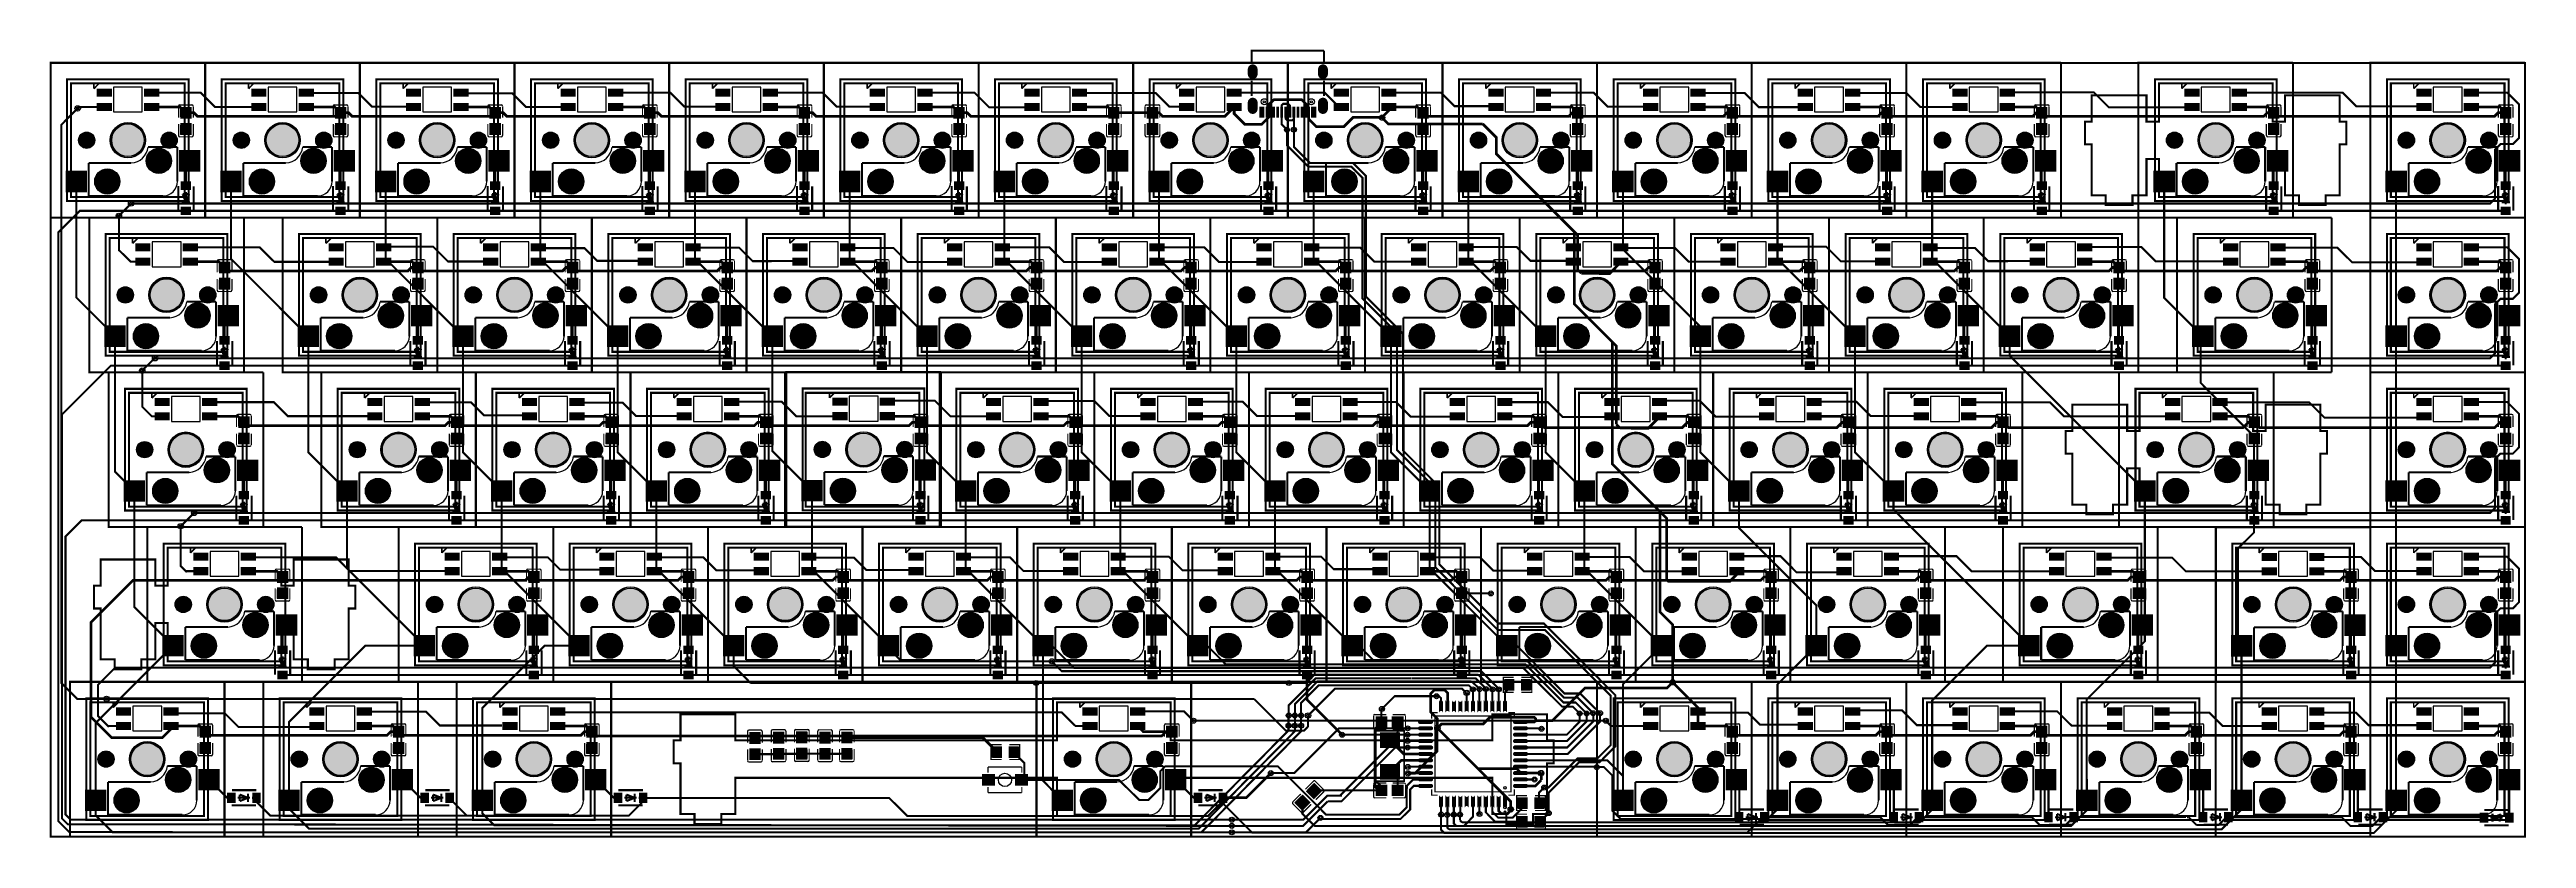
# Model space of a CAD drawing. Header units: millimetres. Extents: x 5 to 310, y -122 to -25.
import ezdxf

# ---------------------------------------------------------------- set-up
doc = ezdxf.new("R2010")
doc.units = ezdxf.units.MM
for name, color, linetype, true_color in [('BoardOutLine', 6, 'Continuous', 0xff00ff), ('BottomLayer', 5, 'Continuous', 0x0000ff), ('BottomPasteMaskLayer', 7, 'Continuous', 0x800000), ('BottomSilkLayer', 7, 'Continuous', 0x66cc33), ('BottomSolderMaskLayer', 7, 'Continuous', 0xaa00ff), ('Document', 7, 'Continuous', 0xffffff), ('Hole', 7, 'Continuous', 0x222222), ('Multi-Layer', 7, 'Continuous', 0xc0c0c0), ('TopLayer', 1, 'Continuous', 0xff0000), ('TopSilkLayer', 7, 'Continuous', 0xffcc00), ('TopSolderMaskLayer', 7, 'Continuous', 0x800080)]:
    doc.layers.add(name, color=color, linetype=linetype, true_color=true_color)

msp = doc.modelspace()

# ---------------------------------------------------------------- hatches: boundary and pattern name
at = {"layer": 'BottomLayer'}
for points in [[(10.48, -29.41), (12.26, -29.41), (12.26, -30.3), (10.48, -30.3)], [(16.32, -29.41), (18.1, -29.41), (18.1, -30.3), (16.32, -30.3)], [(29.53, -29.41), (31.31, -29.41), (31.31, -30.3), (29.53, -30.3)], [(35.37, -29.41), (37.15, -29.41), (37.15, -30.3), (35.37, -30.3)], [(48.58, -29.41), (50.36, -29.41), (50.36, -30.3), (48.58, -30.3)], [(54.42, -29.41), (56.2, -29.41), (56.2, -30.3), (54.42, -30.3)], [(67.63, -29.41), (69.41, -29.41), (69.41, -30.3), (67.63, -30.3)], [(73.47, -29.41), (75.25, -29.41), (75.25, -30.3), (73.47, -30.3)], [(86.68, -29.41), (88.46, -29.41), (88.46, -30.3), (86.68, -30.3)], [(92.52, -29.41), (94.3, -29.41), (94.3, -30.3), (92.52, -30.3)], [(105.73, -29.41), (107.51, -29.41), (107.51, -30.3), (105.73, -30.3)], [(111.57, -29.41), (113.35, -29.41), (113.35, -30.3), (111.57, -30.3)], [(124.78, -29.41), (126.56, -29.41), (126.56, -30.3), (124.78, -30.3)], [(130.62, -29.41), (132.4, -29.41), (132.4, -30.3), (130.62, -30.3)], [(143.83, -29.41), (145.61, -29.41), (145.61, -30.3), (143.83, -30.3)], [(149.67, -29.41), (151.45, -29.41), (151.45, -30.3), (149.67, -30.3)], [(162.88, -29.41), (164.66, -29.41), (164.66, -30.3), (162.88, -30.3)], [(168.72, -29.41), (170.5, -29.41), (170.5, -30.3), (168.72, -30.3)], [(181.93, -29.41), (183.71, -29.41), (183.71, -30.3), (181.93, -30.3)], [(187.77, -29.41), (189.55, -29.41), (189.55, -30.3), (187.77, -30.3)], [(200.98, -29.41), (202.76, -29.41), (202.76, -30.3), (200.98, -30.3)], [(206.82, -29.41), (208.6, -29.41), (208.6, -30.3), (206.82, -30.3)], [(220.03, -29.41), (221.81, -29.41), (221.81, -30.3), (220.03, -30.3)], [(225.87, -29.41), (227.65, -29.41), (227.65, -30.3), (225.87, -30.3)], [(239.08, -29.41), (240.86, -29.41), (240.86, -30.3), (239.08, -30.3)], [(244.93, -29.41), (246.7, -29.41), (246.7, -30.3), (244.93, -30.3)], [(267.66, -29.41), (269.44, -29.41), (269.44, -30.3), (267.66, -30.3)], [(273.5, -29.41), (275.28, -29.41), (275.28, -30.3), (273.5, -30.3)], [(296.23, -29.41), (298.01, -29.41), (298.01, -30.3), (296.23, -30.3)], [(302.08, -29.41), (303.85, -29.41), (303.85, -30.3), (302.08, -30.3)], [(10.48, -31.18), (12.26, -31.18), (12.26, -32.07), (10.48, -32.07)], [(16.32, -31.18), (18.1, -31.18), (18.1, -32.07), (16.32, -32.07)], [(22.11, -33.04), (20.76, -33.04), (20.76, -31.63), (22.11, -31.63)], [(29.53, -31.18), (31.31, -31.18), (31.31, -32.07), (29.53, -32.07)], [(35.37, -31.18), (37.15, -31.18), (37.15, -32.07), (35.37, -32.07)], [(41.16, -33.04), (39.81, -33.04), (39.81, -31.63), (41.16, -31.63)], [(48.58, -31.18), (50.36, -31.18), (50.36, -32.07), (48.58, -32.07)], [(54.42, -31.18), (56.2, -31.18), (56.2, -32.07), (54.42, -32.07)], [(60.21, -33.04), (58.86, -33.04), (58.86, -31.63), (60.21, -31.63)], [(67.63, -31.18), (69.41, -31.18), (69.41, -32.07), (67.63, -32.07)], [(73.47, -31.18), (75.25, -31.18), (75.25, -32.07), (73.47, -32.07)], [(79.26, -33.04), (77.91, -33.04), (77.91, -31.63), (79.26, -31.63)], [(86.68, -31.18), (88.46, -31.18), (88.46, -32.07), (86.68, -32.07)], [(92.52, -31.18), (94.3, -31.18), (94.3, -32.07), (92.52, -32.07)], [(98.31, -33.04), (96.96, -33.04), (96.96, -31.63), (98.31, -31.63)], [(105.73, -31.18), (107.51, -31.18), (107.51, -32.07), (105.73, -32.07)], [(111.57, -31.18), (113.35, -31.18), (113.35, -32.07), (111.57, -32.07)], [(117.36, -33.04), (116.01, -33.04), (116.01, -31.63), (117.36, -31.63)], [(124.78, -31.18), (126.56, -31.18), (126.56, -32.07), (124.78, -32.07)], [(130.62, -31.18), (132.4, -31.18), (132.4, -32.07), (130.62, -32.07)], [(136.41, -33.04), (135.06, -33.04), (135.06, -31.63), (136.41, -31.63)], [(141.17, -33.04), (139.82, -33.04), (139.82, -31.63), (141.17, -31.63)], [(143.83, -31.18), (145.61, -31.18), (145.61, -32.07), (143.83, -32.07)], [(149.67, -31.18), (151.45, -31.18), (151.45, -32.07), (149.67, -32.07)], [(153.67, -32.9), (153.97, -32.9), (153.97, -31.6), (153.67, -31.6)], [(153.97, -32.9), (154.27, -32.9), (154.27, -31.6), (153.97, -31.6)], [(154.47, -32.9), (154.77, -32.9), (154.77, -31.6), (154.47, -31.6)], [(154.77, -32.9), (155.07, -32.9), (155.07, -31.6), (154.77, -31.6)], [(155.27, -32.9), (155.57, -32.9), (155.57, -31.6), (155.27, -31.6)], [(155.77, -32.9), (156.07, -32.9), (156.07, -31.6), (155.77, -31.6)], [(156.27, -32.9), (156.57, -32.9), (156.57, -31.6), (156.27, -31.6)], [(156.77, -32.9), (157.07, -32.9), (157.07, -31.6), (156.77, -31.6)], [(157.27, -32.9), (157.57, -32.9), (157.57, -31.6), (157.27, -31.6)], [(157.77, -32.9), (158.07, -32.9), (158.07, -31.6), (157.77, -31.6)], [(158.27, -32.9), (158.57, -32.9), (158.57, -31.6), (158.27, -31.6)], [(158.77, -32.9), (159.07, -32.9), (159.07, -31.6), (158.77, -31.6)], [(159.27, -32.9), (159.57, -32.9), (159.57, -31.6), (159.27, -31.6)], [(159.57, -32.9), (159.87, -32.9), (159.87, -31.6), (159.57, -31.6)], [(160.07, -32.9), (160.37, -32.9), (160.37, -31.6), (160.07, -31.6)], [(160.37, -32.9), (160.67, -32.9), (160.67, -31.6), (160.37, -31.6)], [(162.88, -31.18), (164.66, -31.18), (164.66, -32.07), (162.88, -32.07)], [(168.72, -31.18), (170.5, -31.18), (170.5, -32.07), (168.72, -32.07)], [(174.51, -33.04), (173.16, -33.04), (173.16, -31.63), (174.51, -31.63)], [(181.93, -31.18), (183.71, -31.18), (183.71, -32.07), (181.93, -32.07)], [(187.77, -31.18), (189.55, -31.18), (189.55, -32.07), (187.77, -32.07)], [(193.56, -33.04), (192.21, -33.04), (192.21, -31.63), (193.56, -31.63)], [(200.98, -31.18), (202.76, -31.18), (202.76, -32.07), (200.98, -32.07)], [(206.82, -31.18), (208.6, -31.18), (208.6, -32.07), (206.82, -32.07)], [(212.61, -33.04), (211.26, -33.04), (211.26, -31.63), (212.61, -31.63)], [(220.03, -31.18), (221.81, -31.18), (221.81, -32.07), (220.03, -32.07)], [(225.87, -31.18), (227.65, -31.18), (227.65, -32.07), (225.87, -32.07)], [(231.66, -33.04), (230.31, -33.04), (230.31, -31.63), (231.66, -31.63)], [(239.08, -31.18), (240.86, -31.18), (240.86, -32.07), (239.08, -32.07)], [(244.93, -31.18), (246.7, -31.18), (246.7, -32.07), (244.93, -32.07)], [(250.71, -33.04), (249.36, -33.04), (249.36, -31.63), (250.71, -31.63)], [(267.66, -31.18), (269.44, -31.18), (269.44, -32.07), (267.66, -32.07)], [(273.5, -31.18), (275.28, -31.18), (275.28, -32.07), (273.5, -32.07)], [(279.29, -33.04), (277.94, -33.04), (277.94, -31.63), (279.29, -31.63)], [(296.23, -31.18), (298.01, -31.18), (298.01, -32.07), (296.23, -32.07)], [(302.08, -31.18), (303.85, -31.18), (303.85, -32.07), (302.08, -32.07)], [(307.86, -33.04), (306.51, -33.04), (306.51, -31.63), (307.86, -31.63)], [(22.11, -33.63), (20.76, -33.63), (20.76, -35.04), (22.11, -35.04)], [(41.16, -33.63), (39.81, -33.63), (39.81, -35.04), (41.16, -35.04)], [(60.21, -33.63), (58.86, -33.63), (58.86, -35.04), (60.21, -35.04)], [(79.26, -33.63), (77.91, -33.63), (77.91, -35.04), (79.26, -35.04)], [(98.31, -33.63), (96.96, -33.63), (96.96, -35.04), (98.31, -35.04)], [(117.36, -33.63), (116.01, -33.63), (116.01, -35.04), (117.36, -35.04)], [(136.41, -33.63), (135.06, -33.63), (135.06, -35.04), (136.41, -35.04)], [(141.17, -33.63), (139.82, -33.63), (139.82, -35.04), (141.17, -35.04)], [(174.51, -33.63), (173.16, -33.63), (173.16, -35.04), (174.51, -35.04)], [(193.56, -33.63), (192.21, -33.63), (192.21, -35.04), (193.56, -35.04)], [(212.61, -33.63), (211.26, -33.63), (211.26, -35.04), (212.61, -35.04)], [(231.66, -33.63), (230.31, -33.63), (230.31, -35.04), (231.66, -35.04)], [(250.71, -33.63), (249.36, -33.63), (249.36, -35.04), (250.71, -35.04)], [(279.29, -33.63), (277.94, -33.63), (277.94, -35.04), (279.29, -35.04)], [(307.86, -33.63), (306.51, -33.63), (306.51, -35.04), (307.86, -35.04)], [(6.67, -39.53), (9.21, -39.53), (9.21, -42.07), (6.67, -42.07)], [(20.64, -36.99), (23.18, -36.99), (23.18, -39.53), (20.64, -39.53)], [(25.72, -39.53), (28.26, -39.53), (28.26, -42.07), (25.72, -42.07)], [(39.69, -36.99), (42.23, -36.99), (42.23, -39.53), (39.69, -39.53)], [(44.77, -39.53), (47.31, -39.53), (47.31, -42.07), (44.77, -42.07)], [(58.74, -36.99), (61.28, -36.99), (61.28, -39.53), (58.74, -39.53)], [(63.82, -39.53), (66.36, -39.53), (66.36, -42.07), (63.82, -42.07)], [(77.79, -36.99), (80.33, -36.99), (80.33, -39.53), (77.79, -39.53)], [(82.87, -39.53), (85.41, -39.53), (85.41, -42.07), (82.87, -42.07)], [(96.84, -36.99), (99.38, -36.99), (99.38, -39.53), (96.84, -39.53)], [(101.92, -39.53), (104.46, -39.53), (104.46, -42.07), (101.92, -42.07)], [(115.89, -36.99), (118.43, -36.99), (118.43, -39.53), (115.89, -39.53)], [(120.97, -39.53), (123.51, -39.53), (123.51, -42.07), (120.97, -42.07)], [(134.94, -36.99), (137.48, -36.99), (137.48, -39.53), (134.94, -39.53)], [(140.02, -39.53), (142.56, -39.53), (142.56, -42.07), (140.02, -42.07)], [(153.99, -36.99), (156.53, -36.99), (156.53, -39.53), (153.99, -39.53)], [(159.07, -39.53), (161.61, -39.53), (161.61, -42.07), (159.07, -42.07)], [(173.04, -36.99), (175.58, -36.99), (175.58, -39.53), (173.04, -39.53)], [(178.12, -39.53), (180.66, -39.53), (180.66, -42.07), (178.12, -42.07)], [(192.09, -36.99), (194.63, -36.99), (194.63, -39.53), (192.09, -39.53)], [(197.17, -39.53), (199.71, -39.53), (199.71, -42.07), (197.17, -42.07)], [(211.14, -36.99), (213.68, -36.99), (213.68, -39.53), (211.14, -39.53)], [(216.22, -39.53), (218.76, -39.53), (218.76, -42.07), (216.22, -42.07)], [(230.19, -36.99), (232.73, -36.99), (232.73, -39.53), (230.19, -39.53)], [(235.27, -39.53), (237.81, -39.53), (237.81, -42.07), (235.27, -42.07)], [(249.24, -36.99), (251.78, -36.99), (251.78, -39.53), (249.24, -39.53)], [(263.85, -39.53), (266.39, -39.53), (266.39, -42.07), (263.85, -42.07)], [(277.82, -36.99), (280.36, -36.99), (280.36, -39.53), (277.82, -39.53)], [(292.42, -39.53), (294.96, -39.53), (294.96, -42.07), (292.42, -42.07)], [(306.39, -36.99), (308.93, -36.99), (308.93, -39.53), (306.39, -39.53)], [(22.03, -41.81), (22.03, -40.81), (20.83, -40.81), (20.83, -41.81)], [(41.08, -41.81), (41.08, -40.81), (39.88, -40.81), (39.88, -41.81)], [(60.13, -41.81), (60.13, -40.81), (58.93, -40.81), (58.93, -41.81)], [(79.18, -41.81), (79.18, -40.81), (77.98, -40.81), (77.98, -41.81)], [(98.23, -41.81), (98.23, -40.81), (97.03, -40.81), (97.03, -41.81)], [(117.28, -41.81), (117.28, -40.81), (116.08, -40.81), (116.08, -41.81)], [(136.33, -41.81), (136.33, -40.81), (135.13, -40.81), (135.13, -41.81)], [(155.38, -41.81), (155.38, -40.81), (154.18, -40.81), (154.18, -41.81)], [(174.44, -41.81), (174.44, -40.81), (173.24, -40.81), (173.24, -41.81)], [(193.49, -41.81), (193.49, -40.81), (192.29, -40.81), (192.29, -41.81)], [(212.54, -41.81), (212.54, -40.81), (211.34, -40.81), (211.34, -41.81)], [(231.59, -41.81), (231.59, -40.81), (230.39, -40.81), (230.39, -41.81)], [(250.64, -41.81), (250.64, -40.81), (249.44, -40.81), (249.44, -41.81)], [(279.21, -41.81), (279.21, -40.81), (278.01, -40.81), (278.01, -41.81)], [(307.79, -41.81), (307.79, -40.81), (306.59, -40.81), (306.59, -41.81)], [(22.03, -44.91), (22.03, -43.91), (20.83, -43.91), (20.83, -44.91)], [(41.08, -44.91), (41.08, -43.91), (39.88, -43.91), (39.88, -44.91)], [(60.13, -44.91), (60.13, -43.91), (58.93, -43.91), (58.93, -44.91)], [(79.18, -44.91), (79.18, -43.91), (77.98, -43.91), (77.98, -44.91)], [(98.23, -44.91), (98.23, -43.91), (97.03, -43.91), (97.03, -44.91)], [(117.28, -44.91), (117.28, -43.91), (116.08, -43.91), (116.08, -44.91)], [(136.33, -44.91), (136.33, -43.91), (135.13, -43.91), (135.13, -44.91)], [(155.38, -44.91), (155.38, -43.91), (154.18, -43.91), (154.18, -44.91)], [(174.44, -44.91), (174.44, -43.91), (173.24, -43.91), (173.24, -44.91)], [(193.49, -44.91), (193.49, -43.91), (192.29, -43.91), (192.29, -44.91)], [(212.54, -44.91), (212.54, -43.91), (211.34, -43.91), (211.34, -44.91)], [(231.59, -44.91), (231.59, -43.91), (230.39, -43.91), (230.39, -44.91)], [(250.64, -44.91), (250.64, -43.91), (249.44, -43.91), (249.44, -44.91)], [(279.21, -44.91), (279.21, -43.91), (278.01, -43.91), (278.01, -44.91)], [(307.79, -44.91), (307.79, -43.91), (306.59, -43.91), (306.59, -44.91)], [(15.24, -48.46), (17.02, -48.46), (17.02, -49.35), (15.24, -49.35)], [(21.08, -48.46), (22.86, -48.46), (22.86, -49.35), (21.08, -49.35)], [(39.05, -48.46), (40.83, -48.46), (40.83, -49.35), (39.05, -49.35)], [(44.9, -48.46), (46.67, -48.46), (46.67, -49.35), (44.9, -49.35)], [(58.1, -48.46), (59.88, -48.46), (59.88, -49.35), (58.1, -49.35)], [(63.95, -48.46), (65.72, -48.46), (65.72, -49.35), (63.95, -49.35)], [(77.15, -48.46), (78.93, -48.46), (78.93, -49.35), (77.15, -49.35)], [(83, -48.46), (84.77, -48.46), (84.77, -49.35), (83, -49.35)], [(96.2, -48.46), (97.98, -48.46), (97.98, -49.35), (96.2, -49.35)], [(102.05, -48.46), (103.82, -48.46), (103.82, -49.35), (102.05, -49.35)], [(115.26, -48.46), (117.03, -48.46), (117.03, -49.35), (115.26, -49.35)], [(121.1, -48.46), (122.88, -48.46), (122.88, -49.35), (121.1, -49.35)], [(134.31, -48.46), (136.08, -48.46), (136.08, -49.35), (134.31, -49.35)], [(140.15, -48.46), (141.93, -48.46), (141.93, -49.35), (140.15, -49.35)], [(153.36, -48.46), (155.13, -48.46), (155.13, -49.35), (153.36, -49.35)], [(159.2, -48.46), (160.98, -48.46), (160.98, -49.35), (159.2, -49.35)], [(172.41, -48.46), (174.18, -48.46), (174.18, -49.35), (172.41, -49.35)], [(178.25, -48.46), (180.03, -48.46), (180.03, -49.35), (178.25, -49.35)], [(191.46, -48.46), (193.24, -48.46), (193.24, -49.35), (191.46, -49.35)], [(197.3, -48.46), (199.08, -48.46), (199.08, -49.35), (197.3, -49.35)], [(210.51, -48.46), (212.29, -48.46), (212.29, -49.35), (210.51, -49.35)], [(216.35, -48.46), (218.13, -48.46), (218.13, -49.35), (216.35, -49.35)], [(229.56, -48.46), (231.34, -48.46), (231.34, -49.35), (229.56, -49.35)], [(235.4, -48.46), (237.18, -48.46), (237.18, -49.35), (235.4, -49.35)], [(248.61, -48.46), (250.39, -48.46), (250.39, -49.35), (248.61, -49.35)], [(254.45, -48.46), (256.23, -48.46), (256.23, -49.35), (254.45, -49.35)], [(272.42, -48.46), (274.2, -48.46), (274.2, -49.35), (272.42, -49.35)], [(278.26, -48.46), (280.04, -48.46), (280.04, -49.35), (278.26, -49.35)], [(296.23, -48.46), (298.01, -48.46), (298.01, -49.35), (296.23, -49.35)], [(302.08, -48.46), (303.85, -48.46), (303.85, -49.35), (302.08, -49.35)], [(15.24, -50.23), (17.02, -50.23), (17.02, -51.12), (15.24, -51.12)], [(21.08, -50.23), (22.86, -50.23), (22.86, -51.12), (21.08, -51.12)], [(26.87, -52.09), (25.52, -52.09), (25.52, -50.68), (26.87, -50.68)], [(39.05, -50.23), (40.83, -50.23), (40.83, -51.12), (39.05, -51.12)], [(44.9, -50.23), (46.67, -50.23), (46.67, -51.12), (44.9, -51.12)], [(50.68, -52.09), (49.33, -52.09), (49.33, -50.68), (50.68, -50.68)], [(58.1, -50.23), (59.88, -50.23), (59.88, -51.12), (58.1, -51.12)], [(63.95, -50.23), (65.72, -50.23), (65.72, -51.12), (63.95, -51.12)], [(69.73, -52.09), (68.38, -52.09), (68.38, -50.68), (69.73, -50.68)], [(77.15, -50.23), (78.93, -50.23), (78.93, -51.12), (77.15, -51.12)], [(83, -50.23), (84.77, -50.23), (84.77, -51.12), (83, -51.12)], [(88.78, -52.09), (87.43, -52.09), (87.43, -50.68), (88.78, -50.68)], [(96.2, -50.23), (97.98, -50.23), (97.98, -51.12), (96.2, -51.12)], [(102.05, -50.23), (103.82, -50.23), (103.82, -51.12), (102.05, -51.12)], [(107.83, -52.09), (106.48, -52.09), (106.48, -50.68), (107.83, -50.68)], [(115.26, -50.23), (117.03, -50.23), (117.03, -51.12), (115.26, -51.12)], [(121.1, -50.23), (122.88, -50.23), (122.88, -51.12), (121.1, -51.12)], [(126.88, -52.09), (125.53, -52.09), (125.53, -50.68), (126.88, -50.68)], [(134.31, -50.23), (136.08, -50.23), (136.08, -51.12), (134.31, -51.12)], [(140.15, -50.23), (141.93, -50.23), (141.93, -51.12), (140.15, -51.12)], [(145.93, -52.09), (144.58, -52.09), (144.58, -50.68), (145.93, -50.68)], [(153.36, -50.23), (155.13, -50.23), (155.13, -51.12), (153.36, -51.12)], [(159.2, -50.23), (160.98, -50.23), (160.98, -51.12), (159.2, -51.12)], [(164.99, -52.09), (163.64, -52.09), (163.64, -50.68), (164.99, -50.68)], [(172.41, -50.23), (174.18, -50.23), (174.18, -51.12), (172.41, -51.12)], [(178.25, -50.23), (180.03, -50.23), (180.03, -51.12), (178.25, -51.12)], [(184.04, -52.09), (182.69, -52.09), (182.69, -50.68), (184.04, -50.68)], [(191.46, -50.23), (193.24, -50.23), (193.24, -51.12), (191.46, -51.12)], [(197.3, -50.23), (199.08, -50.23), (199.08, -51.12), (197.3, -51.12)], [(203.09, -52.09), (201.74, -52.09), (201.74, -50.68), (203.09, -50.68)], [(210.51, -50.23), (212.29, -50.23), (212.29, -51.12), (210.51, -51.12)], [(216.35, -50.23), (218.13, -50.23), (218.13, -51.12), (216.35, -51.12)], [(222.14, -52.09), (220.79, -52.09), (220.79, -50.68), (222.14, -50.68)], [(229.56, -50.23), (231.34, -50.23), (231.34, -51.12), (229.56, -51.12)], [(235.4, -50.23), (237.18, -50.23), (237.18, -51.12), (235.4, -51.12)], [(241.19, -52.09), (239.84, -52.09), (239.84, -50.68), (241.19, -50.68)], [(248.61, -50.23), (250.39, -50.23), (250.39, -51.12), (248.61, -51.12)], [(254.45, -50.23), (256.23, -50.23), (256.23, -51.12), (254.45, -51.12)], [(260.24, -52.09), (258.89, -52.09), (258.89, -50.68), (260.24, -50.68)], [(272.42, -50.23), (274.2, -50.23), (274.2, -51.12), (272.42, -51.12)], [(278.26, -50.23), (280.04, -50.23), (280.04, -51.12), (278.26, -51.12)], [(284.05, -52.09), (282.7, -52.09), (282.7, -50.68), (284.05, -50.68)], [(296.23, -50.23), (298.01, -50.23), (298.01, -51.12), (296.23, -51.12)], [(302.08, -50.23), (303.85, -50.23), (303.85, -51.12), (302.08, -51.12)], [(307.86, -52.09), (306.51, -52.09), (306.51, -50.68), (307.86, -50.68)], [(26.87, -52.68), (25.52, -52.68), (25.52, -54.09), (26.87, -54.09)], [(50.68, -52.68), (49.33, -52.68), (49.33, -54.09), (50.68, -54.09)], [(69.73, -52.68), (68.38, -52.68), (68.38, -54.09), (69.73, -54.09)], [(88.78, -52.68), (87.43, -52.68), (87.43, -54.09), (88.78, -54.09)], [(107.83, -52.68), (106.48, -52.68), (106.48, -54.09), (107.83, -54.09)], [(126.88, -52.68), (125.53, -52.68), (125.53, -54.09), (126.88, -54.09)], [(145.93, -52.68), (144.58, -52.68), (144.58, -54.09), (145.93, -54.09)], [(164.99, -52.68), (163.64, -52.68), (163.64, -54.09), (164.99, -54.09)], [(184.04, -52.68), (182.69, -52.68), (182.69, -54.09), (184.04, -54.09)], [(203.09, -52.68), (201.74, -52.68), (201.74, -54.09), (203.09, -54.09)], [(222.14, -52.68), (220.79, -52.68), (220.79, -54.09), (222.14, -54.09)], [(241.19, -52.68), (239.84, -52.68), (239.84, -54.09), (241.19, -54.09)], [(260.24, -52.68), (258.89, -52.68), (258.89, -54.09), (260.24, -54.09)], [(284.05, -52.68), (282.7, -52.68), (282.7, -54.09), (284.05, -54.09)], [(307.86, -52.68), (306.51, -52.68), (306.51, -54.09), (307.86, -54.09)], [(25.4, -56.04), (27.94, -56.04), (27.94, -58.58), (25.4, -58.58)], [(49.21, -56.04), (51.75, -56.04), (51.75, -58.58), (49.21, -58.58)], [(68.26, -56.04), (70.8, -56.04), (70.8, -58.58), (68.26, -58.58)], [(87.31, -56.04), (89.85, -56.04), (89.85, -58.58), (87.31, -58.58)], [(106.36, -56.04), (108.9, -56.04), (108.9, -58.58), (106.36, -58.58)], [(125.42, -56.04), (127.96, -56.04), (127.96, -58.58), (125.42, -58.58)], [(144.47, -56.04), (147.01, -56.04), (147.01, -58.58), (144.47, -58.58)], [(163.52, -56.04), (166.06, -56.04), (166.06, -58.58), (163.52, -58.58)], [(182.57, -56.04), (185.11, -56.04), (185.11, -58.58), (182.57, -58.58)], [(201.62, -56.04), (204.16, -56.04), (204.16, -58.58), (201.62, -58.58)], [(220.67, -56.04), (223.21, -56.04), (223.21, -58.58), (220.67, -58.58)], [(239.72, -56.04), (242.26, -56.04), (242.26, -58.58), (239.72, -58.58)], [(258.77, -56.04), (261.31, -56.04), (261.31, -58.58), (258.77, -58.58)], [(282.58, -56.04), (285.12, -56.04), (285.12, -58.58), (282.58, -58.58)], [(306.39, -56.04), (308.93, -56.04), (308.93, -58.58), (306.39, -58.58)], [(11.43, -58.58), (13.97, -58.58), (13.97, -61.12), (11.43, -61.12)], [(26.79, -60.86), (26.79, -59.86), (25.59, -59.86), (25.59, -60.86)], [(35.24, -58.58), (37.78, -58.58), (37.78, -61.12), (35.24, -61.12)], [(50.61, -60.86), (50.61, -59.86), (49.41, -59.86), (49.41, -60.86)], [(54.29, -58.58), (56.83, -58.58), (56.83, -61.12), (54.29, -61.12)], [(69.66, -60.86), (69.66, -59.86), (68.46, -59.86), (68.46, -60.86)], [(73.34, -58.58), (75.88, -58.58), (75.88, -61.12), (73.34, -61.12)], [(88.71, -60.86), (88.71, -59.86), (87.51, -59.86), (87.51, -60.86)], [(92.39, -58.58), (94.93, -58.58), (94.93, -61.12), (92.39, -61.12)], [(107.76, -60.86), (107.76, -59.86), (106.56, -59.86), (106.56, -60.86)], [(111.45, -58.58), (113.99, -58.58), (113.99, -61.12), (111.45, -61.12)], [(126.81, -60.86), (126.81, -59.86), (125.61, -59.86), (125.61, -60.86)], [(130.5, -58.58), (133.04, -58.58), (133.04, -61.12), (130.5, -61.12)], [(145.86, -60.86), (145.86, -59.86), (144.66, -59.86), (144.66, -60.86)], [(149.55, -58.58), (152.09, -58.58), (152.09, -61.12), (149.55, -61.12)], [(164.91, -60.86), (164.91, -59.86), (163.71, -59.86), (163.71, -60.86)], [(168.6, -58.58), (171.14, -58.58), (171.14, -61.12), (168.6, -61.12)], [(183.96, -60.86), (183.96, -59.86), (182.76, -59.86), (182.76, -60.86)], [(187.65, -58.58), (190.19, -58.58), (190.19, -61.12), (187.65, -61.12)], [(203.01, -60.86), (203.01, -59.86), (201.81, -59.86), (201.81, -60.86)], [(206.7, -58.58), (209.24, -58.58), (209.24, -61.12), (206.7, -61.12)], [(222.06, -60.86), (222.06, -59.86), (220.86, -59.86), (220.86, -60.86)], [(225.75, -58.58), (228.29, -58.58), (228.29, -61.12), (225.75, -61.12)], [(241.11, -60.86), (241.11, -59.86), (239.91, -59.86), (239.91, -60.86)], [(244.8, -58.58), (247.34, -58.58), (247.34, -61.12), (244.8, -61.12)], [(260.16, -60.86), (260.16, -59.86), (258.96, -59.86), (258.96, -60.86)], [(268.61, -58.58), (271.15, -58.58), (271.15, -61.12), (268.61, -61.12)], [(283.98, -60.86), (283.98, -59.86), (282.78, -59.86), (282.78, -60.86)], [(292.42, -58.58), (294.96, -58.58), (294.96, -61.12), (292.42, -61.12)], [(307.79, -60.86), (307.79, -59.86), (306.59, -59.86), (306.59, -60.86)], [(26.79, -63.96), (26.79, -62.96), (25.59, -62.96), (25.59, -63.96)], [(50.61, -63.96), (50.61, -62.96), (49.41, -62.96), (49.41, -63.96)], [(69.66, -63.96), (69.66, -62.96), (68.46, -62.96), (68.46, -63.96)], [(88.71, -63.96), (88.71, -62.96), (87.51, -62.96), (87.51, -63.96)], [(107.76, -63.96), (107.76, -62.96), (106.56, -62.96), (106.56, -63.96)], [(126.81, -63.96), (126.81, -62.96), (125.61, -62.96), (125.61, -63.96)], [(145.86, -63.96), (145.86, -62.96), (144.66, -62.96), (144.66, -63.96)], [(164.91, -63.96), (164.91, -62.96), (163.71, -62.96), (163.71, -63.96)], [(183.96, -63.96), (183.96, -62.96), (182.76, -62.96), (182.76, -63.96)], [(203.01, -63.96), (203.01, -62.96), (201.81, -62.96), (201.81, -63.96)], [(222.06, -63.96), (222.06, -62.96), (220.86, -62.96), (220.86, -63.96)], [(241.11, -63.96), (241.11, -62.96), (239.91, -62.96), (239.91, -63.96)], [(260.16, -63.96), (260.16, -62.96), (258.96, -62.96), (258.96, -63.96)], [(283.98, -63.96), (283.98, -62.96), (282.78, -62.96), (282.78, -63.96)], [(307.79, -63.96), (307.79, -62.96), (306.59, -62.96), (306.59, -63.96)], [(17.62, -67.51), (19.4, -67.51), (19.4, -68.4), (17.62, -68.4)], [(17.62, -69.28), (19.4, -69.28), (19.4, -70.17), (17.62, -70.17)], [(23.46, -67.51), (25.24, -67.51), (25.24, -68.4), (23.46, -68.4)], [(23.46, -69.28), (25.24, -69.28), (25.24, -70.17), (23.46, -70.17)], [(29.25, -71.14), (27.9, -71.14), (27.9, -69.73), (29.25, -69.73)], [(43.82, -67.51), (45.59, -67.51), (45.59, -68.4), (43.82, -68.4)], [(43.82, -69.28), (45.59, -69.28), (45.59, -70.17), (43.82, -70.17)], [(49.66, -67.51), (51.44, -67.51), (51.44, -68.4), (49.66, -68.4)], [(49.66, -69.28), (51.44, -69.28), (51.44, -70.17), (49.66, -70.17)], [(55.45, -71.14), (54.1, -71.14), (54.1, -69.73), (55.45, -69.73)], [(62.87, -67.51), (64.64, -67.51), (64.64, -68.4), (62.87, -68.4)], [(62.87, -69.28), (64.64, -69.28), (64.64, -70.17), (62.87, -70.17)], [(68.71, -67.51), (70.49, -67.51), (70.49, -68.4), (68.71, -68.4)], [(68.71, -69.28), (70.49, -69.28), (70.49, -70.17), (68.71, -70.17)], [(74.5, -71.14), (73.15, -71.14), (73.15, -69.73), (74.5, -69.73)], [(81.92, -67.51), (83.69, -67.51), (83.69, -68.4), (81.92, -68.4)], [(81.92, -69.28), (83.69, -69.28), (83.69, -70.17), (81.92, -70.17)], [(87.76, -67.51), (89.54, -67.51), (89.54, -68.4), (87.76, -68.4)], [(87.76, -69.28), (89.54, -69.28), (89.54, -70.17), (87.76, -70.17)], [(93.55, -71.14), (92.2, -71.14), (92.2, -69.73), (93.55, -69.73)], [(101.1, -67.47), (102.88, -67.47), (102.88, -68.36), (101.1, -68.36)], [(101.1, -69.25), (102.88, -69.25), (102.88, -70.14), (101.1, -70.14)], [(106.94, -67.47), (108.72, -67.47), (108.72, -68.36), (106.94, -68.36)], [(106.94, -69.25), (108.72, -69.25), (108.72, -70.14), (106.94, -70.14)], [(112.6, -71.14), (111.25, -71.14), (111.25, -69.73), (112.6, -69.73)], [(120.02, -67.51), (121.8, -67.51), (121.8, -68.4), (120.02, -68.4)], [(120.02, -69.28), (121.8, -69.28), (121.8, -70.17), (120.02, -70.17)], [(125.86, -67.51), (127.64, -67.51), (127.64, -68.4), (125.86, -68.4)], [(125.86, -69.28), (127.64, -69.28), (127.64, -70.17), (125.86, -70.17)], [(131.65, -71.14), (130.3, -71.14), (130.3, -69.73), (131.65, -69.73)], [(139.07, -67.51), (140.85, -67.51), (140.85, -68.4), (139.07, -68.4)], [(139.07, -69.28), (140.85, -69.28), (140.85, -70.17), (139.07, -70.17)], [(144.91, -67.51), (146.69, -67.51), (146.69, -68.4), (144.91, -68.4)], [(144.91, -69.28), (146.69, -69.28), (146.69, -70.17), (144.91, -70.17)], [(150.7, -71.14), (149.35, -71.14), (149.35, -69.73), (150.7, -69.73)], [(158.12, -67.51), (159.9, -67.51), (159.9, -68.4), (158.12, -68.4)], [(158.12, -69.28), (159.9, -69.28), (159.9, -70.17), (158.12, -70.17)], [(163.96, -67.51), (165.74, -67.51), (165.74, -68.4), (163.96, -68.4)], [(163.96, -69.28), (165.74, -69.28), (165.74, -70.17), (163.96, -70.17)], [(169.75, -71.14), (168.4, -71.14), (168.4, -69.73), (169.75, -69.73)], [(177.17, -67.51), (178.95, -67.51), (178.95, -68.4), (177.17, -68.4)], [(177.17, -69.28), (178.95, -69.28), (178.95, -70.17), (177.17, -70.17)], [(183.01, -67.51), (184.79, -67.51), (184.79, -68.4), (183.01, -68.4)], [(183.01, -69.28), (184.79, -69.28), (184.79, -70.17), (183.01, -70.17)], [(188.8, -71.14), (187.45, -71.14), (187.45, -69.73), (188.8, -69.73)], [(196.22, -67.51), (198, -67.51), (198, -68.4), (196.22, -68.4)], [(196.22, -69.28), (198, -69.28), (198, -70.17), (196.22, -70.17)], [(202.06, -67.51), (203.84, -67.51), (203.84, -68.4), (202.06, -68.4)], [(202.06, -69.28), (203.84, -69.28), (203.84, -70.17), (202.06, -70.17)], [(207.85, -71.14), (206.5, -71.14), (206.5, -69.73), (207.85, -69.73)], [(215.27, -67.51), (217.05, -67.51), (217.05, -68.4), (215.27, -68.4)], [(215.27, -69.28), (217.05, -69.28), (217.05, -70.17), (215.27, -70.17)], [(221.11, -67.51), (222.89, -67.51), (222.89, -68.4), (221.11, -68.4)], [(221.11, -69.28), (222.89, -69.28), (222.89, -70.17), (221.11, -70.17)], [(226.9, -71.14), (225.55, -71.14), (225.55, -69.73), (226.9, -69.73)], [(234.32, -67.51), (236.1, -67.51), (236.1, -68.4), (234.32, -68.4)], [(234.32, -69.28), (236.1, -69.28), (236.1, -70.17), (234.32, -70.17)], [(240.16, -67.51), (241.94, -67.51), (241.94, -68.4), (240.16, -68.4)], [(240.16, -69.28), (241.94, -69.28), (241.94, -70.17), (240.16, -70.17)], [(245.95, -71.14), (244.6, -71.14), (244.6, -69.73), (245.95, -69.73)], [(265.28, -67.51), (267.06, -67.51), (267.06, -68.4), (265.28, -68.4)], [(265.28, -69.28), (267.06, -69.28), (267.06, -70.17), (265.28, -70.17)], [(271.12, -67.51), (272.9, -67.51), (272.9, -68.4), (271.12, -68.4)], [(271.12, -69.28), (272.9, -69.28), (272.9, -70.17), (271.12, -70.17)], [(276.91, -71.14), (275.56, -71.14), (275.56, -69.73), (276.91, -69.73)], [(296.23, -67.51), (298.01, -67.51), (298.01, -68.4), (296.23, -68.4)], [(296.23, -69.28), (298.01, -69.28), (298.01, -70.17), (296.23, -70.17)], [(302.08, -67.51), (303.85, -67.51), (303.85, -68.4), (302.08, -68.4)], [(302.08, -69.28), (303.85, -69.28), (303.85, -70.17), (302.08, -70.17)], [(307.86, -71.14), (306.51, -71.14), (306.51, -69.73), (307.86, -69.73)], [(29.25, -71.73), (27.9, -71.73), (27.9, -73.14), (29.25, -73.14)], [(55.45, -71.73), (54.1, -71.73), (54.1, -73.14), (55.45, -73.14)], [(74.5, -71.73), (73.15, -71.73), (73.15, -73.14), (74.5, -73.14)], [(93.55, -71.73), (92.2, -71.73), (92.2, -73.14), (93.55, -73.14)], [(112.6, -71.73), (111.25, -71.73), (111.25, -73.14), (112.6, -73.14)], [(131.65, -71.73), (130.3, -71.73), (130.3, -73.14), (131.65, -73.14)], [(150.7, -71.73), (149.35, -71.73), (149.35, -73.14), (150.7, -73.14)], [(169.75, -71.73), (168.4, -71.73), (168.4, -73.14), (169.75, -73.14)], [(188.8, -71.73), (187.45, -71.73), (187.45, -73.14), (188.8, -73.14)], [(207.85, -71.73), (206.5, -71.73), (206.5, -73.14), (207.85, -73.14)], [(226.9, -71.73), (225.55, -71.73), (225.55, -73.14), (226.9, -73.14)], [(245.95, -71.73), (244.6, -71.73), (244.6, -73.14), (245.95, -73.14)], [(276.91, -71.73), (275.56, -71.73), (275.56, -73.14), (276.91, -73.14)], [(307.86, -71.73), (306.51, -71.73), (306.51, -73.14), (307.86, -73.14)], [(27.78, -75.09), (30.32, -75.09), (30.32, -77.63), (27.78, -77.63)], [(53.98, -75.09), (56.52, -75.09), (56.52, -77.63), (53.98, -77.63)], [(73.03, -75.09), (75.57, -75.09), (75.57, -77.63), (73.03, -77.63)], [(92.08, -75.09), (94.62, -75.09), (94.62, -77.63), (92.08, -77.63)], [(111.26, -75.06), (113.8, -75.06), (113.8, -77.6), (111.26, -77.6)], [(130.18, -75.09), (132.72, -75.09), (132.72, -77.63), (130.18, -77.63)], [(149.23, -75.09), (151.77, -75.09), (151.77, -77.63), (149.23, -77.63)], [(168.28, -75.09), (170.82, -75.09), (170.82, -77.63), (168.28, -77.63)], [(187.33, -75.09), (189.87, -75.09), (189.87, -77.63), (187.33, -77.63)], [(206.38, -75.09), (208.92, -75.09), (208.92, -77.63), (206.38, -77.63)], [(225.43, -75.09), (227.97, -75.09), (227.97, -77.63), (225.43, -77.63)], [(244.48, -75.09), (247.02, -75.09), (247.02, -77.63), (244.48, -77.63)], [(275.44, -75.09), (277.98, -75.09), (277.98, -77.63), (275.44, -77.63)], [(306.39, -75.09), (308.93, -75.09), (308.93, -77.63), (306.39, -77.63)], [(13.81, -77.63), (16.35, -77.63), (16.35, -80.17), (13.81, -80.17)], [(29.18, -79.91), (29.18, -78.91), (27.98, -78.91), (27.98, -79.91)], [(40.01, -77.63), (42.55, -77.63), (42.55, -80.17), (40.01, -80.17)], [(55.37, -79.91), (55.37, -78.91), (54.17, -78.91), (54.17, -79.91)], [(59.06, -77.63), (61.6, -77.63), (61.6, -80.17), (59.06, -80.17)], [(74.42, -79.91), (74.42, -78.91), (73.22, -78.91), (73.22, -79.91)], [(78.11, -77.63), (80.65, -77.63), (80.65, -80.17), (78.11, -80.17)], [(93.47, -79.91), (93.47, -78.91), (92.27, -78.91), (92.27, -79.91)], [(97.29, -77.6), (99.83, -77.6), (99.83, -80.14), (97.29, -80.14)], [(112.52, -79.91), (112.52, -78.91), (111.32, -78.91), (111.32, -79.91)], [(116.21, -77.63), (118.75, -77.63), (118.75, -80.17), (116.21, -80.17)], [(131.57, -79.91), (131.57, -78.91), (130.37, -78.91), (130.37, -79.91)], [(135.26, -77.63), (137.8, -77.63), (137.8, -80.17), (135.26, -80.17)], [(150.62, -79.91), (150.62, -78.91), (149.42, -78.91), (149.42, -79.91)], [(154.31, -77.63), (156.85, -77.63), (156.85, -80.17), (154.31, -80.17)], [(169.67, -79.91), (169.67, -78.91), (168.47, -78.91), (168.47, -79.91)], [(173.36, -77.63), (175.9, -77.63), (175.9, -80.17), (173.36, -80.17)], [(188.72, -79.91), (188.72, -78.91), (187.52, -78.91), (187.52, -79.91)], [(192.41, -77.63), (194.95, -77.63), (194.95, -80.17), (192.41, -80.17)], [(207.77, -79.91), (207.77, -78.91), (206.57, -78.91), (206.57, -79.91)], [(211.46, -77.63), (214, -77.63), (214, -80.17), (211.46, -80.17)], [(226.82, -79.91), (226.82, -78.91), (225.62, -78.91), (225.62, -79.91)], [(230.51, -77.63), (233.05, -77.63), (233.05, -80.17), (230.51, -80.17)], [(245.87, -79.91), (245.87, -78.91), (244.67, -78.91), (244.67, -79.91)], [(261.47, -77.63), (264.01, -77.63), (264.01, -80.17), (261.47, -80.17)], [(276.83, -79.91), (276.83, -78.91), (275.63, -78.91), (275.63, -79.91)], [(292.42, -77.63), (294.96, -77.63), (294.96, -80.17), (292.42, -80.17)], [(307.79, -79.91), (307.79, -78.91), (306.59, -78.91), (306.59, -79.91)], [(29.18, -83.01), (29.18, -82.01), (27.98, -82.01), (27.98, -83.01)], [(55.37, -83.01), (55.37, -82.01), (54.17, -82.01), (54.17, -83.01)], [(74.42, -83.01), (74.42, -82.01), (73.22, -82.01), (73.22, -83.01)], [(93.47, -83.01), (93.47, -82.01), (92.27, -82.01), (92.27, -83.01)], [(112.52, -83.01), (112.52, -82.01), (111.32, -82.01), (111.32, -83.01)], [(131.57, -83.01), (131.57, -82.01), (130.37, -82.01), (130.37, -83.01)], [(150.62, -83.01), (150.62, -82.01), (149.42, -82.01), (149.42, -83.01)], [(169.67, -83.01), (169.67, -82.01), (168.47, -82.01), (168.47, -83.01)], [(188.72, -83.01), (188.72, -82.01), (187.52, -82.01), (187.52, -83.01)], [(207.77, -83.01), (207.77, -82.01), (206.57, -82.01), (206.57, -83.01)], [(226.82, -83.01), (226.82, -82.01), (225.62, -82.01), (225.62, -83.01)], [(245.87, -83.01), (245.87, -82.01), (244.67, -82.01), (244.67, -83.01)], [(276.83, -83.01), (276.83, -82.01), (275.63, -82.01), (275.63, -83.01)], [(307.79, -83.01), (307.79, -82.01), (306.59, -82.01), (306.59, -83.01)], [(22.38, -86.56), (24.16, -86.56), (24.16, -87.45), (22.38, -87.45)], [(22.38, -88.34), (24.16, -88.34), (24.16, -89.22), (22.38, -89.22)], [(28.23, -86.56), (30, -86.56), (30, -87.45), (28.23, -87.45)], [(28.23, -88.34), (30, -88.34), (30, -89.22), (28.23, -89.22)], [(53.34, -86.56), (55.12, -86.56), (55.12, -87.45), (53.34, -87.45)], [(53.34, -88.34), (55.12, -88.34), (55.12, -89.22), (53.34, -89.22)], [(59.18, -86.56), (60.96, -86.56), (60.96, -87.45), (59.18, -87.45)], [(59.18, -88.34), (60.96, -88.34), (60.96, -89.22), (59.18, -89.22)], [(72.39, -86.56), (74.17, -86.56), (74.17, -87.45), (72.39, -87.45)], [(72.39, -88.34), (74.17, -88.34), (74.17, -89.22), (72.39, -89.22)], [(78.23, -86.56), (80.01, -86.56), (80.01, -87.45), (78.23, -87.45)], [(78.23, -88.34), (80.01, -88.34), (80.01, -89.22), (78.23, -89.22)], [(91.44, -86.56), (93.22, -86.56), (93.22, -87.45), (91.44, -87.45)], [(91.44, -88.34), (93.22, -88.34), (93.22, -89.22), (91.44, -89.22)], [(97.28, -86.56), (99.06, -86.56), (99.06, -87.45), (97.28, -87.45)], [(97.28, -88.34), (99.06, -88.34), (99.06, -89.22), (97.28, -89.22)], [(110.49, -86.56), (112.27, -86.56), (112.27, -87.45), (110.49, -87.45)], [(110.49, -88.34), (112.27, -88.34), (112.27, -89.22), (110.49, -89.22)], [(116.33, -86.56), (118.11, -86.56), (118.11, -87.45), (116.33, -87.45)], [(116.33, -88.34), (118.11, -88.34), (118.11, -89.22), (116.33, -89.22)], [(129.54, -86.56), (131.32, -86.56), (131.32, -87.45), (129.54, -87.45)], [(129.54, -88.34), (131.32, -88.34), (131.32, -89.22), (129.54, -89.22)], [(135.39, -86.56), (137.16, -86.56), (137.16, -87.45), (135.39, -87.45)], [(135.39, -88.34), (137.16, -88.34), (137.16, -89.22), (135.39, -89.22)], [(148.59, -86.56), (150.37, -86.56), (150.37, -87.45), (148.59, -87.45)], [(148.59, -88.34), (150.37, -88.34), (150.37, -89.22), (148.59, -89.22)], [(154.44, -86.56), (156.21, -86.56), (156.21, -87.45), (154.44, -87.45)], [(154.44, -88.34), (156.21, -88.34), (156.21, -89.22), (154.44, -89.22)], [(167.64, -86.56), (169.42, -86.56), (169.42, -87.45), (167.64, -87.45)], [(167.64, -88.34), (169.42, -88.34), (169.42, -89.22), (167.64, -89.22)], [(173.49, -86.56), (175.26, -86.56), (175.26, -87.45), (173.49, -87.45)], [(173.49, -88.34), (175.26, -88.34), (175.26, -89.22), (173.49, -89.22)], [(186.69, -86.56), (188.47, -86.56), (188.47, -87.45), (186.69, -87.45)], [(186.69, -88.34), (188.47, -88.34), (188.47, -89.22), (186.69, -89.22)], [(192.54, -86.56), (194.31, -86.56), (194.31, -87.45), (192.54, -87.45)], [(192.54, -88.34), (194.31, -88.34), (194.31, -89.22), (192.54, -89.22)], [(205.74, -86.56), (207.52, -86.56), (207.52, -87.45), (205.74, -87.45)], [(205.74, -88.34), (207.52, -88.34), (207.52, -89.22), (205.74, -89.22)], [(211.59, -86.56), (213.36, -86.56), (213.36, -87.45), (211.59, -87.45)], [(211.59, -88.34), (213.36, -88.34), (213.36, -89.22), (211.59, -89.22)], [(224.8, -86.56), (226.57, -86.56), (226.57, -87.45), (224.8, -87.45)], [(224.8, -88.34), (226.57, -88.34), (226.57, -89.22), (224.8, -89.22)], [(230.64, -86.56), (232.42, -86.56), (232.42, -87.45), (230.64, -87.45)], [(230.64, -88.34), (232.42, -88.34), (232.42, -89.22), (230.64, -89.22)], [(250.99, -86.56), (252.77, -86.56), (252.77, -87.45), (250.99, -87.45)], [(250.99, -88.34), (252.77, -88.34), (252.77, -89.22), (250.99, -89.22)], [(256.83, -86.56), (258.61, -86.56), (258.61, -87.45), (256.83, -87.45)], [(256.83, -88.34), (258.61, -88.34), (258.61, -89.22), (256.83, -89.22)], [(277.19, -86.57), (278.97, -86.57), (278.97, -87.46), (277.19, -87.46)], [(277.19, -88.35), (278.97, -88.35), (278.97, -89.24), (277.19, -89.24)], [(283.03, -86.57), (284.81, -86.57), (284.81, -87.46), (283.03, -87.46)], [(283.03, -88.35), (284.81, -88.35), (284.81, -89.24), (283.03, -89.24)], [(296.23, -86.56), (298.01, -86.56), (298.01, -87.45), (296.23, -87.45)], [(296.23, -88.34), (298.01, -88.34), (298.01, -89.22), (296.23, -89.22)], [(302.08, -86.56), (303.85, -86.56), (303.85, -87.45), (302.08, -87.45)], [(302.08, -88.34), (303.85, -88.34), (303.85, -89.22), (302.08, -89.22)], [(34.01, -90.19), (32.66, -90.19), (32.66, -88.78), (34.01, -88.78)], [(34.01, -90.78), (32.66, -90.78), (32.66, -92.19), (34.01, -92.19)], [(64.97, -90.19), (63.62, -90.19), (63.62, -88.78), (64.97, -88.78)], [(64.97, -90.78), (63.62, -90.78), (63.62, -92.19), (64.97, -92.19)], [(84.02, -90.19), (82.67, -90.19), (82.67, -88.78), (84.02, -88.78)], [(84.02, -90.78), (82.67, -90.78), (82.67, -92.19), (84.02, -92.19)], [(103.07, -90.19), (101.72, -90.19), (101.72, -88.78), (103.07, -88.78)], [(103.07, -90.78), (101.72, -90.78), (101.72, -92.19), (103.07, -92.19)], [(122.12, -90.19), (120.77, -90.19), (120.77, -88.78), (122.12, -88.78)], [(122.12, -90.78), (120.77, -90.78), (120.77, -92.19), (122.12, -92.19)], [(141.17, -90.19), (139.82, -90.19), (139.82, -88.78), (141.17, -88.78)], [(141.17, -90.78), (139.82, -90.78), (139.82, -92.19), (141.17, -92.19)], [(160.22, -90.19), (158.87, -90.19), (158.87, -88.78), (160.22, -88.78)], [(160.22, -90.78), (158.87, -90.78), (158.87, -92.19), (160.22, -92.19)], [(179.27, -90.19), (177.92, -90.19), (177.92, -88.78), (179.27, -88.78)], [(179.27, -90.78), (177.92, -90.78), (177.92, -92.19), (179.27, -92.19)], [(198.32, -90.19), (196.97, -90.19), (196.97, -88.78), (198.32, -88.78)], [(198.32, -90.78), (196.97, -90.78), (196.97, -92.19), (198.32, -92.19)], [(217.37, -90.19), (216.02, -90.19), (216.02, -88.78), (217.37, -88.78)], [(217.37, -90.78), (216.02, -90.78), (216.02, -92.19), (217.37, -92.19)], [(236.42, -90.19), (235.07, -90.19), (235.07, -88.78), (236.42, -88.78)], [(236.42, -90.78), (235.07, -90.78), (235.07, -92.19), (236.42, -92.19)], [(262.62, -90.19), (261.27, -90.19), (261.27, -88.78), (262.62, -88.78)], [(262.62, -90.78), (261.27, -90.78), (261.27, -92.19), (262.62, -92.19)], [(288.81, -90.19), (287.46, -90.19), (287.46, -88.78), (288.81, -88.78)], [(288.81, -90.78), (287.46, -90.78), (287.46, -92.19), (288.81, -92.19)], [(307.86, -90.19), (306.51, -90.19), (306.51, -88.78), (307.86, -88.78)], [(307.86, -90.78), (306.51, -90.78), (306.51, -92.19), (307.86, -92.19)], [(32.54, -94.14), (35.08, -94.14), (35.08, -96.68), (32.54, -96.68)], [(63.5, -94.14), (66.04, -94.14), (66.04, -96.68), (63.5, -96.68)], [(82.55, -94.14), (85.09, -94.14), (85.09, -96.68), (82.55, -96.68)], [(101.6, -94.14), (104.14, -94.14), (104.14, -96.68), (101.6, -96.68)], [(120.65, -94.14), (123.19, -94.14), (123.19, -96.68), (120.65, -96.68)], [(139.7, -94.14), (142.24, -94.14), (142.24, -96.68), (139.7, -96.68)], [(158.75, -94.14), (161.29, -94.14), (161.29, -96.68), (158.75, -96.68)], [(177.8, -94.14), (180.34, -94.14), (180.34, -96.68), (177.8, -96.68)], [(196.85, -94.14), (199.39, -94.14), (199.39, -96.68), (196.85, -96.68)], [(215.9, -94.14), (218.44, -94.14), (218.44, -96.68), (215.9, -96.68)], [(234.96, -94.14), (237.5, -94.14), (237.5, -96.68), (234.96, -96.68)], [(261.15, -94.14), (263.69, -94.14), (263.69, -96.68), (261.15, -96.68)], [(287.35, -94.16), (289.89, -94.16), (289.89, -96.7), (287.35, -96.7)], [(306.39, -94.14), (308.93, -94.14), (308.93, -96.68), (306.39, -96.68)], [(18.57, -96.68), (21.11, -96.68), (21.11, -99.22), (18.57, -99.22)], [(49.53, -96.68), (52.07, -96.68), (52.07, -99.22), (49.53, -99.22)], [(68.58, -96.68), (71.12, -96.68), (71.12, -99.22), (68.58, -99.22)], [(87.63, -96.68), (90.17, -96.68), (90.17, -99.22), (87.63, -99.22)], [(106.68, -96.68), (109.22, -96.68), (109.22, -99.22), (106.68, -99.22)], [(125.73, -96.68), (128.27, -96.68), (128.27, -99.22), (125.73, -99.22)], [(144.78, -96.68), (147.32, -96.68), (147.32, -99.22), (144.78, -99.22)], [(163.83, -96.68), (166.37, -96.68), (166.37, -99.22), (163.83, -99.22)], [(182.88, -96.68), (185.42, -96.68), (185.42, -99.22), (182.88, -99.22)], [(201.93, -96.68), (204.47, -96.68), (204.47, -99.22), (201.93, -99.22)], [(220.99, -96.68), (223.53, -96.68), (223.53, -99.22), (220.99, -99.22)], [(247.18, -96.68), (249.72, -96.68), (249.72, -99.22), (247.18, -99.22)], [(273.38, -96.7), (275.92, -96.7), (275.92, -99.24), (273.38, -99.24)], [(292.42, -96.68), (294.96, -96.68), (294.96, -99.22), (292.42, -99.22)], [(33.94, -98.96), (33.94, -97.96), (32.74, -97.96), (32.74, -98.96)], [(64.9, -98.96), (64.9, -97.96), (63.7, -97.96), (63.7, -98.96)], [(83.95, -98.96), (83.95, -97.96), (82.75, -97.96), (82.75, -98.96)], [(103, -98.96), (103, -97.96), (101.8, -97.96), (101.8, -98.96)], [(122.05, -98.96), (122.05, -97.96), (120.85, -97.96), (120.85, -98.96)], [(141.1, -98.96), (141.1, -97.96), (139.9, -97.96), (139.9, -98.96)], [(160.15, -98.96), (160.15, -97.96), (158.95, -97.96), (158.95, -98.96)], [(179.2, -98.96), (179.2, -97.96), (178, -97.96), (178, -98.96)], [(198.25, -98.96), (198.25, -97.96), (197.05, -97.96), (197.05, -98.96)], [(217.3, -98.96), (217.3, -97.96), (216.1, -97.96), (216.1, -98.96)], [(236.35, -98.96), (236.35, -97.96), (235.15, -97.96), (235.15, -98.96)], [(262.54, -98.96), (262.54, -97.96), (261.34, -97.96), (261.34, -98.96)], [(288.74, -98.96), (288.74, -97.96), (287.54, -97.96), (287.54, -98.96)], [(307.79, -98.96), (307.79, -97.96), (306.59, -97.96), (306.59, -98.96)], [(33.94, -102.06), (33.94, -101.06), (32.74, -101.06), (32.74, -102.06)], [(64.9, -102.06), (64.9, -101.06), (63.7, -101.06), (63.7, -102.06)], [(83.95, -102.06), (83.95, -101.06), (82.75, -101.06), (82.75, -102.06)], [(103, -102.06), (103, -101.06), (101.8, -101.06), (101.8, -102.06)], [(122.05, -102.06), (122.05, -101.06), (120.85, -101.06), (120.85, -102.06)], [(141.1, -102.06), (141.1, -101.06), (139.9, -101.06), (139.9, -102.06)], [(160.15, -102.06), (160.15, -101.06), (158.95, -101.06), (158.95, -102.06)], [(179.2, -102.06), (179.2, -101.06), (178, -101.06), (178, -102.06)], [(185.04, -102.08), (185.04, -103.46), (183.9, -103.46), (183.9, -102.08)], [(185.9, -102.08), (185.9, -103.46), (187.04, -103.46), (187.04, -102.08)], [(198.25, -102.06), (198.25, -101.06), (197.05, -101.06), (197.05, -102.06)], [(217.3, -102.06), (217.3, -101.06), (216.1, -101.06), (216.1, -102.06)], [(236.35, -102.06), (236.35, -101.06), (235.15, -101.06), (235.15, -102.06)], [(262.54, -102.06), (262.54, -101.06), (261.34, -101.06), (261.34, -102.06)], [(288.74, -102.06), (288.74, -101.06), (287.54, -101.06), (287.54, -102.06)], [(307.79, -102.06), (307.79, -101.06), (306.59, -101.06), (306.59, -102.06)], [(12.86, -105.61), (14.64, -105.61), (14.64, -106.5), (12.86, -106.5)], [(18.7, -105.61), (20.48, -105.61), (20.48, -106.5), (18.7, -106.5)], [(36.67, -105.61), (38.45, -105.61), (38.45, -106.5), (36.67, -106.5)], [(42.51, -105.61), (44.29, -105.61), (44.29, -106.5), (42.51, -106.5)], [(60.49, -105.61), (62.26, -105.61), (62.26, -106.5), (60.49, -106.5)], [(66.33, -105.61), (68.11, -105.61), (68.11, -106.5), (66.33, -106.5)], [(131.92, -105.61), (133.7, -105.61), (133.7, -106.5), (131.92, -106.5)], [(137.77, -105.61), (139.54, -105.61), (139.54, -106.5), (137.77, -106.5)], [(169.4, -108.02), (169.4, -106.67), (167.99, -106.67), (167.99, -108.02)], [(169.99, -108.02), (169.99, -106.67), (171.4, -106.67), (171.4, -108.02)], [(176.27, -104.7, -0.785398), (175.83, -104.7), (175.83, -106.15, -0.785398), (176.27, -106.15)], [(177.06, -104.7, -0.785398), (176.61, -104.7), (176.61, -106.15, -0.785398), (177.06, -106.15)], [(177.84, -104.7, -0.785398), (177.4, -104.7), (177.4, -106.15, -0.785398), (177.84, -106.15)], [(178.63, -104.7, -0.785398), (178.19, -104.7), (178.19, -106.15, -0.785398), (178.63, -106.15)], [(179.42, -104.7, -0.785398), (178.98, -104.7), (178.98, -106.15, -0.785398), (179.42, -106.15)], [(180.21, -104.7, -0.785398), (179.76, -104.7), (179.76, -106.15, -0.785398), (180.21, -106.15)], [(180.99, -104.7, -0.785398), (180.55, -104.7), (180.55, -106.15, -0.785398), (180.99, -106.15)], [(181.78, -104.7, -0.785398), (181.34, -104.7), (181.34, -106.15, -0.785398), (181.78, -106.15)], [(182.57, -104.7, -0.785398), (182.13, -104.7), (182.13, -106.15, -0.785398), (182.57, -106.15)], [(183.35, -104.7, -0.785398), (182.91, -104.7), (182.91, -106.15, -0.785398), (183.35, -106.15)], [(184.14, -104.7, -0.785398), (183.7, -104.7), (183.7, -106.15, -0.785398), (184.14, -106.15)], [(200.98, -105.61), (202.76, -105.61), (202.76, -106.5), (200.98, -106.5)], [(206.82, -105.61), (208.6, -105.61), (208.6, -106.5), (206.82, -106.5)], [(220.03, -105.61), (221.81, -105.61), (221.81, -106.5), (220.03, -106.5)], [(225.87, -105.61), (227.65, -105.61), (227.65, -106.5), (225.87, -106.5)], [(239.08, -105.61), (240.86, -105.61), (240.86, -106.5), (239.08, -106.5)], [(244.93, -105.61), (246.7, -105.61), (246.7, -106.5), (244.93, -106.5)], [(258.13, -105.61), (259.91, -105.61), (259.91, -106.5), (258.13, -106.5)], [(263.98, -105.61), (265.75, -105.61), (265.75, -106.5), (263.98, -106.5)], [(277.18, -105.61), (278.96, -105.61), (278.96, -106.5), (277.18, -106.5)], [(283.03, -105.61), (284.8, -105.61), (284.8, -106.5), (283.03, -106.5)], [(296.23, -105.61), (298.01, -105.61), (298.01, -106.5), (296.23, -106.5)], [(302.08, -105.61), (303.85, -105.61), (303.85, -106.5), (302.08, -106.5)], [(12.86, -107.39), (14.64, -107.39), (14.64, -108.27), (12.86, -108.27)], [(18.7, -107.39), (20.48, -107.39), (20.48, -108.27), (18.7, -108.27)], [(24.49, -109.25), (23.14, -109.25), (23.14, -107.84), (24.49, -107.84)], [(24.49, -109.84), (23.14, -109.84), (23.14, -111.25), (24.49, -111.25)], [(36.67, -107.39), (38.45, -107.39), (38.45, -108.27), (36.67, -108.27)], [(42.51, -107.39), (44.29, -107.39), (44.29, -108.27), (42.51, -108.27)], [(48.3, -109.25), (46.95, -109.25), (46.95, -107.84), (48.3, -107.84)], [(48.3, -109.84), (46.95, -109.84), (46.95, -111.25), (48.3, -111.25)], [(60.49, -107.39), (62.26, -107.39), (62.26, -108.27), (60.49, -108.27)], [(66.33, -107.39), (68.11, -107.39), (68.11, -108.27), (66.33, -108.27)], [(72.11, -109.25), (70.76, -109.25), (70.76, -107.84), (72.11, -107.84)], [(72.11, -109.84), (70.76, -109.84), (70.76, -111.25), (72.11, -111.25)], [(90.86, -110.01), (92.21, -110.01), (92.21, -108.6), (90.86, -108.6)], [(93.77, -109.97), (95.12, -109.97), (95.12, -108.56), (93.77, -108.56)], [(96.63, -109.95), (97.98, -109.95), (97.98, -108.54), (96.63, -108.54)], [(99.48, -109.98), (100.83, -109.98), (100.83, -108.57), (99.48, -108.57)], [(102.17, -109.97), (103.52, -109.97), (103.52, -108.56), (102.17, -108.56)], [(131.92, -107.39), (133.7, -107.39), (133.7, -108.27), (131.92, -108.27)], [(137.77, -107.39), (139.54, -107.39), (139.54, -108.27), (137.77, -108.27)], [(143.55, -109.25), (142.2, -109.25), (142.2, -107.84), (143.55, -107.84)], [(143.55, -109.84), (142.2, -109.84), (142.2, -111.25), (143.55, -111.25)], [(168.55, -108.63), (168.55, -110.53), (170.95, -110.53), (170.95, -108.63)], [(173.41, -107.56, -0.785398), (173.41, -107.12), (174.86, -107.12, -0.785398), (174.86, -107.56)], [(173.41, -108.35, -0.785398), (173.41, -107.91), (174.86, -107.91, -0.785398), (174.86, -108.35)], [(173.41, -109.14, -0.785398), (173.41, -108.69), (174.86, -108.69, -0.785398), (174.86, -109.14)], [(173.41, -109.92, -0.785398), (173.41, -109.48), (174.86, -109.48, -0.785398), (174.86, -109.92)], [(185.11, -107.56, -0.785398), (185.11, -107.12), (186.56, -107.12, -0.785398), (186.56, -107.56)], [(185.11, -108.35, -0.785398), (185.11, -107.91), (186.56, -107.91, -0.785398), (186.56, -108.35)], [(185.11, -109.14, -0.785398), (185.11, -108.69), (186.56, -108.69, -0.785398), (186.56, -109.14)], [(185.11, -109.92, -0.785398), (185.11, -109.48), (186.56, -109.48, -0.785398), (186.56, -109.92)], [(200.98, -107.39), (202.76, -107.39), (202.76, -108.27), (200.98, -108.27)], [(206.82, -107.39), (208.6, -107.39), (208.6, -108.27), (206.82, -108.27)], [(212.61, -109.25), (211.26, -109.25), (211.26, -107.84), (212.61, -107.84)], [(212.61, -109.84), (211.26, -109.84), (211.26, -111.25), (212.61, -111.25)], [(220.03, -107.39), (221.81, -107.39), (221.81, -108.27), (220.03, -108.27)], [(225.87, -107.39), (227.65, -107.39), (227.65, -108.27), (225.87, -108.27)], [(231.66, -109.25), (230.31, -109.25), (230.31, -107.84), (231.66, -107.84)], [(231.66, -109.84), (230.31, -109.84), (230.31, -111.25), (231.66, -111.25)], [(239.08, -107.39), (240.86, -107.39), (240.86, -108.27), (239.08, -108.27)], [(244.93, -107.39), (246.7, -107.39), (246.7, -108.27), (244.93, -108.27)], [(250.71, -109.25), (249.36, -109.25), (249.36, -107.84), (250.71, -107.84)], [(250.71, -109.84), (249.36, -109.84), (249.36, -111.25), (250.71, -111.25)], [(258.13, -107.39), (259.91, -107.39), (259.91, -108.27), (258.13, -108.27)], [(263.98, -107.39), (265.75, -107.39), (265.75, -108.27), (263.98, -108.27)], [(269.76, -109.25), (268.41, -109.25), (268.41, -107.84), (269.76, -107.84)], [(269.76, -109.84), (268.41, -109.84), (268.41, -111.25), (269.76, -111.25)], [(277.18, -107.39), (278.96, -107.39), (278.96, -108.27), (277.18, -108.27)], [(283.03, -107.39), (284.8, -107.39), (284.8, -108.27), (283.03, -108.27)], [(288.81, -109.25), (287.46, -109.25), (287.46, -107.84), (288.81, -107.84)], [(288.81, -109.84), (287.46, -109.84), (287.46, -111.25), (288.81, -111.25)], [(296.23, -107.39), (298.01, -107.39), (298.01, -108.27), (296.23, -108.27)], [(302.08, -107.39), (303.85, -107.39), (303.85, -108.27), (302.08, -108.27)], [(307.86, -109.25), (306.51, -109.25), (306.51, -107.84), (307.86, -107.84)], [(307.86, -109.84), (306.51, -109.84), (306.51, -111.25), (307.86, -111.25)], [(90.86, -110.6), (92.21, -110.6), (92.21, -112.01), (90.86, -112.01)], [(93.77, -110.56), (95.12, -110.56), (95.12, -111.97), (93.77, -111.97)], [(96.63, -110.54), (97.98, -110.54), (97.98, -111.95), (96.63, -111.95)], [(99.48, -110.57), (100.83, -110.57), (100.83, -111.98), (99.48, -111.98)], [(102.17, -110.56), (103.52, -110.56), (103.52, -111.97), (102.17, -111.97)], [(121.94, -110.36), (121.94, -111.74), (120.81, -111.74), (120.81, -110.36)], [(122.81, -110.36), (122.81, -111.74), (123.94, -111.74), (123.94, -110.36)], [(168.55, -112.53), (168.55, -114.43), (170.95, -114.43), (170.95, -112.53)], [(173.41, -110.71, -0.785398), (173.41, -110.27), (174.86, -110.27, -0.785398), (174.86, -110.71)], [(173.41, -111.5, -0.785398), (173.41, -111.06), (174.86, -111.06, -0.785398), (174.86, -111.5)], [(173.41, -112.29, -0.785398), (173.41, -111.84), (174.86, -111.84, -0.785398), (174.86, -112.29)], [(173.41, -113.07, -0.785398), (173.41, -112.63), (174.86, -112.63, -0.785398), (174.86, -113.07)], [(185.11, -110.71, -0.785398), (185.11, -110.27), (186.56, -110.27, -0.785398), (186.56, -110.71)], [(185.11, -111.5, -0.785398), (185.11, -111.06), (186.56, -111.06, -0.785398), (186.56, -111.5)], [(185.11, -112.29, -0.785398), (185.11, -111.84), (186.56, -111.84, -0.785398), (186.56, -112.29)], [(185.11, -113.07, -0.785398), (185.11, -112.63), (186.56, -112.63, -0.785398), (186.56, -113.07)], [(9.05, -115.73), (11.59, -115.73), (11.59, -118.27), (9.05, -118.27)], [(23.02, -113.19), (25.56, -113.19), (25.56, -115.73), (23.02, -115.73)], [(32.86, -115.73), (35.4, -115.73), (35.4, -118.27), (32.86, -118.27)], [(46.83, -113.19), (49.37, -113.19), (49.37, -115.73), (46.83, -115.73)], [(56.68, -115.73), (59.22, -115.73), (59.22, -118.27), (56.68, -118.27)], [(70.65, -113.19), (73.19, -113.19), (73.19, -115.73), (70.65, -115.73)], [(121.06, -115.16), (121.06, -113.8), (119.53, -113.8), (119.53, -115.16)], [(123.6, -115.16), (123.6, -113.8), (125.13, -113.8), (125.13, -115.16)], [(128.11, -115.73), (130.65, -115.73), (130.65, -118.27), (128.11, -118.27)], [(142.08, -113.19), (144.62, -113.19), (144.62, -115.73), (142.08, -115.73)], [(160.38, -116.83), (159.42, -115.87), (160.42, -114.88), (161.37, -115.83)], [(169.4, -116.45), (169.4, -115.1), (167.99, -115.1), (167.99, -116.45)], [(169.99, -116.45), (169.99, -115.1), (171.4, -115.1), (171.4, -116.45)], [(173.41, -113.86, -0.785398), (173.41, -113.42), (174.86, -113.42, -0.785398), (174.86, -113.86)], [(173.41, -114.65, -0.785398), (173.41, -114.21), (174.86, -114.21, -0.785398), (174.86, -114.65)], [(173.41, -115.44, -0.785398), (173.41, -114.99), (174.86, -114.99, -0.785398), (174.86, -115.44)], [(185.11, -113.86, -0.785398), (185.11, -113.42), (186.56, -113.42, -0.785398), (186.56, -113.86)], [(185.11, -114.65, -0.785398), (185.11, -114.21), (186.56, -114.21, -0.785398), (186.56, -114.65)], [(185.11, -115.44, -0.785398), (185.11, -114.99), (186.56, -114.99, -0.785398), (186.56, -115.44)], [(197.17, -115.73), (199.71, -115.73), (199.71, -118.27), (197.17, -118.27)], [(211.14, -113.19), (213.68, -113.19), (213.68, -115.73), (211.14, -115.73)], [(216.22, -115.73), (218.76, -115.73), (218.76, -118.27), (216.22, -118.27)], [(230.19, -113.19), (232.73, -113.19), (232.73, -115.73), (230.19, -115.73)], [(235.27, -115.73), (237.81, -115.73), (237.81, -118.27), (235.27, -118.27)], [(249.24, -113.19), (251.78, -113.19), (251.78, -115.73), (249.24, -115.73)], [(254.32, -115.73), (256.86, -115.73), (256.86, -118.27), (254.32, -118.27)], [(268.29, -113.19), (270.83, -113.19), (270.83, -115.73), (268.29, -115.73)], [(273.37, -115.73), (275.91, -115.73), (275.91, -118.27), (273.37, -118.27)], [(287.34, -113.19), (289.88, -113.19), (289.88, -115.73), (287.34, -115.73)], [(292.42, -115.73), (294.96, -115.73), (294.96, -118.27), (292.42, -118.27)], [(306.39, -113.19), (308.93, -113.19), (308.93, -115.73), (306.39, -115.73)], [(27.53, -116.08), (26.53, -116.08), (26.53, -117.28), (27.53, -117.28)], [(30.63, -116.08), (29.63, -116.08), (29.63, -117.28), (30.63, -117.28)], [(51.34, -116.08), (50.34, -116.08), (50.34, -117.28), (51.34, -117.28)], [(54.44, -116.08), (53.44, -116.08), (53.44, -117.28), (54.44, -117.28)], [(75.15, -116.08), (74.15, -116.08), (74.15, -117.28), (75.15, -117.28)], [(78.25, -116.08), (77.25, -116.08), (77.25, -117.28), (78.25, -117.28)], [(146.59, -116.08), (145.59, -116.08), (145.59, -117.28), (146.59, -117.28)], [(149.69, -116.08), (148.69, -116.08), (148.69, -117.28), (149.69, -117.28)], [(159.96, -117.25), (159, -116.29), (158.01, -117.29), (158.96, -118.24)], [(176.27, -116.4, -0.785398), (175.83, -116.4), (175.83, -117.86, -0.785398), (176.27, -117.86)], [(177.06, -116.4, -0.785398), (176.61, -116.4), (176.61, -117.86, -0.785398), (177.06, -117.86)], [(177.84, -116.4, -0.785398), (177.4, -116.4), (177.4, -117.86, -0.785398), (177.84, -117.86)], [(178.63, -116.4, -0.785398), (178.19, -116.4), (178.19, -117.86, -0.785398), (178.63, -117.86)], [(179.42, -116.4, -0.785398), (178.98, -116.4), (178.98, -117.86, -0.785398), (179.42, -117.86)], [(180.21, -116.4, -0.785398), (179.76, -116.4), (179.76, -117.86, -0.785398), (180.21, -117.86)], [(180.99, -116.4, -0.785398), (180.55, -116.4), (180.55, -117.86, -0.785398), (180.99, -117.86)], [(181.78, -116.4, -0.785398), (181.34, -116.4), (181.34, -117.86, -0.785398), (181.78, -117.86)], [(182.57, -116.4, -0.785398), (182.13, -116.4), (182.13, -117.86, -0.785398), (182.57, -117.86)], [(183.35, -116.4, -0.785398), (182.91, -116.4), (182.91, -117.86, -0.785398), (183.35, -117.86)], [(184.14, -116.4, -0.785398), (183.7, -116.4), (183.7, -117.86, -0.785398), (184.14, -117.86)], [(186.68, -120.31), (186.68, -118.93), (185.55, -118.93), (185.55, -120.31)], [(186.69, -116.63), (186.69, -118.01), (185.56, -118.01), (185.56, -116.63)], [(187.55, -120.31), (187.55, -118.93), (188.68, -118.93), (188.68, -120.31)], [(187.56, -116.63), (187.56, -118.01), (188.69, -118.01), (188.69, -116.63)], [(213.27, -118.47), (212.27, -118.47), (212.27, -119.67), (213.27, -119.67)], [(216.37, -118.47), (215.37, -118.47), (215.37, -119.67), (216.37, -119.67)], [(232.32, -118.47), (231.32, -118.47), (231.32, -119.67), (232.32, -119.67)], [(235.42, -118.47), (234.42, -118.47), (234.42, -119.67), (235.42, -119.67)], [(251.37, -118.47), (250.37, -118.47), (250.37, -119.67), (251.37, -119.67)], [(254.47, -118.47), (253.47, -118.47), (253.47, -119.67), (254.47, -119.67)], [(270.42, -118.47), (269.42, -118.47), (269.42, -119.67), (270.42, -119.67)], [(273.52, -118.47), (272.52, -118.47), (272.52, -119.67), (273.52, -119.67)], [(289.47, -118.47), (288.47, -118.47), (288.47, -119.67), (289.47, -119.67)], [(292.57, -118.47), (291.57, -118.47), (291.57, -119.67), (292.57, -119.67)], [(304.02, -119.73), (305.02, -119.73), (305.02, -118.53), (304.02, -118.53)], [(307.12, -119.73), (308.12, -119.73), (308.12, -118.53), (307.12, -118.53)]]:
    msp.add_hatch(color=256, dxfattribs=at).paths.add_polyline_path(points)
at = {"layer": 'BottomPasteMaskLayer'}
for points in [[(152.83, -28.18), (152.8, -28.18), (152.77, -28.18), (152.74, -28.18), (152.71, -28.17), (152.68, -28.16), (152.65, -28.15), (152.62, -28.14), (152.59, -28.13), (152.57, -28.12), (152.54, -28.1), (152.52, -28.09), (152.49, -28.07), (152.47, -28.05), (152.44, -28.03), (152.42, -28.01), (152.4, -27.99), (152.38, -27.97), (152.36, -27.95), (152.35, -27.92), (152.33, -27.9), (152.31, -27.87), (152.3, -27.84), (152.29, -27.82), (152.28, -27.79), (152.27, -27.76), (152.26, -27.73), (152.25, -27.7), (152.25, -27.67), (152.24, -27.64), (152.24, -27.61), (152.24, -27.58), (152.24, -26.98), (152.24, -26.95), (152.24, -26.92), (152.25, -26.89), (152.25, -26.87), (152.26, -26.84), (152.27, -26.81), (152.28, -26.78), (152.29, -26.75), (152.3, -26.72), (152.31, -26.7), (152.33, -26.67), (152.35, -26.65), (152.36, -26.62), (152.38, -26.6), (152.4, -26.58), (152.42, -26.55), (152.44, -26.53), (152.47, -26.52), (152.49, -26.5), (152.52, -26.48), (152.54, -26.46), (152.57, -26.45), (152.59, -26.44), (152.62, -26.43), (152.65, -26.42), (152.68, -26.41), (152.71, -26.4), (152.74, -26.39), (152.77, -26.39), (152.8, -26.39), (152.83, -26.38), (152.86, -26.38), (152.89, -26.39), (152.92, -26.39), (152.95, -26.39), (152.97, -26.4), (153, -26.41), (153.03, -26.42), (153.06, -26.43), (153.09, -26.44), (153.11, -26.45), (153.14, -26.46), (153.17, -26.48), (153.19, -26.5), (153.22, -26.52), (153.24, -26.53), (153.26, -26.55), (153.28, -26.58), (153.3, -26.6), (153.32, -26.62), (153.34, -26.65), (153.35, -26.67), (153.37, -26.7), (153.38, -26.72), (153.39, -26.75), (153.4, -26.78), (153.41, -26.81), (153.42, -26.84), (153.43, -26.87), (153.43, -26.89), (153.44, -26.92), (153.44, -26.95), (153.44, -26.98), (153.44, -27.58), (153.44, -27.61), (153.44, -27.64), (153.43, -27.67), (153.43, -27.7), (153.42, -27.73), (153.41, -27.76), (153.4, -27.79), (153.39, -27.82), (153.38, -27.84), (153.37, -27.87), (153.35, -27.9), (153.34, -27.92), (153.32, -27.95), (153.3, -27.97), (153.28, -27.99), (153.26, -28.01), (153.24, -28.03), (153.22, -28.05), (153.19, -28.07), (153.17, -28.09), (153.14, -28.1), (153.11, -28.12), (153.09, -28.13), (153.06, -28.14), (153.03, -28.15), (153, -28.16), (152.97, -28.17), (152.95, -28.18), (152.92, -28.18), (152.89, -28.18), (152.86, -28.18)], [(161.54, -28.18), (161.51, -28.18), (161.48, -28.18), (161.45, -28.18), (161.42, -28.18), (161.39, -28.18), (161.36, -28.17), (161.33, -28.16), (161.3, -28.15), (161.27, -28.14), (161.24, -28.13), (161.22, -28.12), (161.19, -28.1), (161.17, -28.09), (161.14, -28.07), (161.12, -28.05), (161.09, -28.03), (161.07, -28.01), (161.05, -27.99), (161.03, -27.97), (161.01, -27.95), (161, -27.92), (160.98, -27.9), (160.96, -27.87), (160.95, -27.84), (160.94, -27.82), (160.93, -27.79), (160.92, -27.76), (160.91, -27.73), (160.9, -27.7), (160.9, -27.67), (160.89, -27.64), (160.89, -27.61), (160.89, -27.58), (160.89, -26.98), (160.89, -26.95), (160.89, -26.92), (160.9, -26.89), (160.9, -26.87), (160.91, -26.84), (160.92, -26.81), (160.93, -26.78), (160.94, -26.75), (160.95, -26.72), (160.96, -26.7), (160.98, -26.67), (161, -26.65), (161.01, -26.62), (161.03, -26.6), (161.05, -26.58), (161.07, -26.55), (161.09, -26.53), (161.12, -26.52), (161.14, -26.5), (161.17, -26.48), (161.19, -26.46), (161.22, -26.45), (161.24, -26.44), (161.27, -26.43), (161.3, -26.42), (161.33, -26.41), (161.36, -26.4), (161.39, -26.39), (161.42, -26.39), (161.45, -26.39), (161.48, -26.38), (161.51, -26.38), (161.54, -26.39), (161.57, -26.39), (161.6, -26.39), (161.62, -26.4), (161.65, -26.41), (161.68, -26.42), (161.71, -26.43), (161.74, -26.44), (161.77, -26.45), (161.79, -26.46), (161.82, -26.48), (161.84, -26.5), (161.87, -26.52), (161.89, -26.53), (161.91, -26.55), (161.93, -26.58), (161.95, -26.6), (161.97, -26.62), (161.99, -26.65), (162, -26.67), (162.02, -26.7), (162.03, -26.72), (162.04, -26.75), (162.06, -26.78), (162.06, -26.81), (162.07, -26.84), (162.08, -26.87), (162.08, -26.89), (162.09, -26.92), (162.09, -26.95), (162.09, -26.98), (162.09, -27.58), (162.09, -27.61), (162.09, -27.64), (162.08, -27.67), (162.08, -27.7), (162.07, -27.73), (162.06, -27.76), (162.06, -27.79), (162.04, -27.82), (162.03, -27.84), (162.02, -27.87), (162, -27.9), (161.99, -27.92), (161.97, -27.95), (161.95, -27.97), (161.93, -27.99), (161.91, -28.01), (161.89, -28.03), (161.87, -28.05), (161.84, -28.07), (161.82, -28.09), (161.79, -28.1), (161.77, -28.12), (161.74, -28.13), (161.71, -28.14), (161.68, -28.15), (161.65, -28.16), (161.62, -28.17), (161.6, -28.18), (161.57, -28.18)], [(10.48, -29.41), (12.26, -29.41), (12.26, -30.3), (10.48, -30.3)], [(16.32, -29.41), (18.1, -29.41), (18.1, -30.3), (16.32, -30.3)], [(29.53, -29.41), (31.31, -29.41), (31.31, -30.3), (29.53, -30.3)], [(35.37, -29.41), (37.15, -29.41), (37.15, -30.3), (35.37, -30.3)], [(48.58, -29.41), (50.36, -29.41), (50.36, -30.3), (48.58, -30.3)], [(54.42, -29.41), (56.2, -29.41), (56.2, -30.3), (54.42, -30.3)], [(67.63, -29.41), (69.41, -29.41), (69.41, -30.3), (67.63, -30.3)], [(73.47, -29.41), (75.25, -29.41), (75.25, -30.3), (73.47, -30.3)], [(86.68, -29.41), (88.46, -29.41), (88.46, -30.3), (86.68, -30.3)], [(92.52, -29.41), (94.3, -29.41), (94.3, -30.3), (92.52, -30.3)], [(105.73, -29.41), (107.51, -29.41), (107.51, -30.3), (105.73, -30.3)], [(111.57, -29.41), (113.35, -29.41), (113.35, -30.3), (111.57, -30.3)], [(124.78, -29.41), (126.56, -29.41), (126.56, -30.3), (124.78, -30.3)], [(130.62, -29.41), (132.4, -29.41), (132.4, -30.3), (130.62, -30.3)], [(143.83, -29.41), (145.61, -29.41), (145.61, -30.3), (143.83, -30.3)], [(149.67, -29.41), (151.45, -29.41), (151.45, -30.3), (149.67, -30.3)], [(152.89, -32.48), (152.86, -32.48), (152.83, -32.48), (152.8, -32.48), (152.77, -32.48), (152.74, -32.47), (152.71, -32.47), (152.68, -32.46), (152.65, -32.45), (152.62, -32.44), (152.59, -32.43), (152.57, -32.42), (152.54, -32.4), (152.52, -32.39), (152.49, -32.37), (152.47, -32.35), (152.44, -32.33), (152.42, -32.31), (152.4, -32.29), (152.38, -32.27), (152.36, -32.25), (152.35, -32.22), (152.33, -32.2), (152.31, -32.17), (152.3, -32.14), (152.29, -32.12), (152.28, -32.09), (152.27, -32.06), (152.26, -32.03), (152.25, -32), (152.25, -31.97), (152.24, -31.94), (152.24, -31.91), (152.24, -31.88), (152.24, -31.08), (152.24, -31.05), (152.24, -31.02), (152.25, -30.99), (152.25, -30.97), (152.26, -30.94), (152.27, -30.91), (152.28, -30.88), (152.29, -30.85), (152.3, -30.82), (152.31, -30.8), (152.33, -30.77), (152.35, -30.75), (152.36, -30.72), (152.38, -30.7), (152.4, -30.68), (152.42, -30.65), (152.44, -30.63), (152.47, -30.61), (152.49, -30.6), (152.52, -30.58), (152.54, -30.56), (152.57, -30.55), (152.59, -30.54), (152.62, -30.53), (152.65, -30.52), (152.68, -30.51), (152.71, -30.5), (152.74, -30.49), (152.77, -30.49), (152.8, -30.49), (152.83, -30.48), (152.86, -30.48), (152.89, -30.49), (152.92, -30.49), (152.95, -30.49), (152.97, -30.5), (153, -30.51), (153.03, -30.52), (153.06, -30.53), (153.09, -30.54), (153.11, -30.55), (153.14, -30.56), (153.17, -30.58), (153.19, -30.6), (153.22, -30.61), (153.24, -30.63), (153.26, -30.65), (153.28, -30.68), (153.3, -30.7), (153.32, -30.72), (153.34, -30.75), (153.35, -30.77), (153.37, -30.8), (153.38, -30.82), (153.39, -30.85), (153.4, -30.88), (153.41, -30.91), (153.42, -30.94), (153.43, -30.97), (153.43, -30.99), (153.44, -31.02), (153.44, -31.05), (153.44, -31.08), (153.44, -31.88), (153.44, -31.91), (153.44, -31.94), (153.43, -31.97), (153.43, -32), (153.42, -32.03), (153.41, -32.06), (153.4, -32.09), (153.39, -32.12), (153.38, -32.14), (153.37, -32.17), (153.35, -32.2), (153.34, -32.22), (153.32, -32.25), (153.3, -32.27), (153.28, -32.29), (153.26, -32.31), (153.24, -32.33), (153.22, -32.35), (153.19, -32.37), (153.17, -32.39), (153.14, -32.4), (153.11, -32.42), (153.09, -32.43), (153.06, -32.44), (153.03, -32.45), (153, -32.46), (152.97, -32.47), (152.95, -32.47), (152.92, -32.48)], [(161.54, -32.48), (161.51, -32.48), (161.48, -32.48), (161.45, -32.48), (161.42, -32.48), (161.39, -32.47), (161.36, -32.47), (161.33, -32.46), (161.3, -32.45), (161.27, -32.44), (161.24, -32.43), (161.22, -32.42), (161.19, -32.4), (161.17, -32.39), (161.14, -32.37), (161.12, -32.35), (161.09, -32.33), (161.07, -32.31), (161.05, -32.29), (161.03, -32.27), (161.01, -32.25), (161, -32.22), (160.98, -32.2), (160.96, -32.17), (160.95, -32.14), (160.94, -32.12), (160.93, -32.09), (160.92, -32.06), (160.91, -32.03), (160.9, -32), (160.9, -31.97), (160.89, -31.94), (160.89, -31.91), (160.89, -31.88), (160.89, -31.08), (160.89, -31.05), (160.89, -31.02), (160.9, -30.99), (160.9, -30.97), (160.91, -30.94), (160.92, -30.91), (160.93, -30.88), (160.94, -30.85), (160.95, -30.82), (160.96, -30.8), (160.98, -30.77), (161, -30.75), (161.01, -30.72), (161.03, -30.7), (161.05, -30.68), (161.07, -30.65), (161.09, -30.63), (161.12, -30.61), (161.14, -30.6), (161.17, -30.58), (161.19, -30.56), (161.22, -30.55), (161.24, -30.54), (161.27, -30.53), (161.3, -30.52), (161.33, -30.51), (161.36, -30.5), (161.39, -30.49), (161.42, -30.49), (161.45, -30.49), (161.48, -30.48), (161.51, -30.48), (161.54, -30.49), (161.57, -30.49), (161.6, -30.49), (161.62, -30.5), (161.65, -30.51), (161.68, -30.52), (161.71, -30.53), (161.74, -30.54), (161.77, -30.55), (161.79, -30.56), (161.82, -30.58), (161.84, -30.6), (161.87, -30.61), (161.89, -30.63), (161.91, -30.65), (161.93, -30.68), (161.95, -30.7), (161.97, -30.72), (161.99, -30.75), (162, -30.77), (162.02, -30.8), (162.03, -30.82), (162.04, -30.85), (162.06, -30.88), (162.06, -30.91), (162.07, -30.94), (162.08, -30.97), (162.08, -30.99), (162.09, -31.02), (162.09, -31.05), (162.09, -31.08), (162.09, -31.88), (162.09, -31.91), (162.09, -31.94), (162.08, -31.97), (162.08, -32), (162.07, -32.03), (162.06, -32.06), (162.06, -32.09), (162.04, -32.12), (162.03, -32.14), (162.02, -32.17), (162, -32.2), (161.99, -32.22), (161.97, -32.25), (161.95, -32.27), (161.93, -32.29), (161.91, -32.31), (161.89, -32.33), (161.87, -32.35), (161.84, -32.37), (161.82, -32.39), (161.79, -32.4), (161.77, -32.42), (161.74, -32.43), (161.71, -32.44), (161.68, -32.45), (161.65, -32.46), (161.62, -32.47), (161.6, -32.47), (161.57, -32.48)], [(162.88, -29.41), (164.66, -29.41), (164.66, -30.3), (162.88, -30.3)], [(168.72, -29.41), (170.5, -29.41), (170.5, -30.3), (168.72, -30.3)], [(181.93, -29.41), (183.71, -29.41), (183.71, -30.3), (181.93, -30.3)], [(187.77, -29.41), (189.55, -29.41), (189.55, -30.3), (187.77, -30.3)], [(200.98, -29.41), (202.76, -29.41), (202.76, -30.3), (200.98, -30.3)], [(206.82, -29.41), (208.6, -29.41), (208.6, -30.3), (206.82, -30.3)], [(220.03, -29.41), (221.81, -29.41), (221.81, -30.3), (220.03, -30.3)], [(225.87, -29.41), (227.65, -29.41), (227.65, -30.3), (225.87, -30.3)], [(239.08, -29.41), (240.86, -29.41), (240.86, -30.3), (239.08, -30.3)], [(244.93, -29.41), (246.7, -29.41), (246.7, -30.3), (244.93, -30.3)], [(267.66, -29.41), (269.44, -29.41), (269.44, -30.3), (267.66, -30.3)], [(273.5, -29.41), (275.28, -29.41), (275.28, -30.3), (273.5, -30.3)], [(296.23, -29.41), (298.01, -29.41), (298.01, -30.3), (296.23, -30.3)], [(302.08, -29.41), (303.85, -29.41), (303.85, -30.3), (302.08, -30.3)], [(10.48, -31.18), (12.26, -31.18), (12.26, -32.07), (10.48, -32.07)], [(16.32, -31.18), (18.1, -31.18), (18.1, -32.07), (16.32, -32.07)], [(22.05, -31.66), (20.77, -31.66), (20.72, -31.71), (20.72, -32.86), (20.77, -32.91), (21.18, -32.92), (21.18, -32.47), (21.63, -32.47), (21.63, -32.91), (22.05, -32.91), (22.1, -32.86), (22.1, -31.71)], [(29.53, -31.18), (31.31, -31.18), (31.31, -32.07), (29.53, -32.07)], [(35.37, -31.18), (37.15, -31.18), (37.15, -32.07), (35.37, -32.07)], [(41.1, -31.66), (39.82, -31.66), (39.77, -31.71), (39.77, -32.86), (39.82, -32.91), (40.23, -32.92), (40.23, -32.47), (40.68, -32.47), (40.68, -32.91), (41.1, -32.91), (41.15, -32.86), (41.15, -31.71)], [(48.58, -31.18), (50.36, -31.18), (50.36, -32.07), (48.58, -32.07)], [(54.42, -31.18), (56.2, -31.18), (56.2, -32.07), (54.42, -32.07)], [(60.15, -31.66), (58.87, -31.66), (58.82, -31.71), (58.82, -32.86), (58.87, -32.91), (59.28, -32.92), (59.28, -32.47), (59.73, -32.47), (59.73, -32.91), (60.15, -32.91), (60.2, -32.86), (60.2, -31.71)], [(67.63, -31.18), (69.41, -31.18), (69.41, -32.07), (67.63, -32.07)], [(73.47, -31.18), (75.25, -31.18), (75.25, -32.07), (73.47, -32.07)], [(79.2, -31.66), (77.92, -31.66), (77.87, -31.71), (77.87, -32.86), (77.92, -32.91), (78.33, -32.92), (78.33, -32.47), (78.78, -32.47), (78.78, -32.91), (79.2, -32.91), (79.25, -32.86), (79.25, -31.71)], [(86.68, -31.18), (88.46, -31.18), (88.46, -32.07), (86.68, -32.07)], [(92.52, -31.18), (94.3, -31.18), (94.3, -32.07), (92.52, -32.07)], [(98.25, -31.66), (96.97, -31.66), (96.92, -31.71), (96.92, -32.86), (96.97, -32.91), (97.38, -32.92), (97.38, -32.47), (97.83, -32.47), (97.83, -32.91), (98.25, -32.91), (98.3, -32.86), (98.3, -31.71)], [(105.73, -31.18), (107.51, -31.18), (107.51, -32.07), (105.73, -32.07)], [(111.57, -31.18), (113.35, -31.18), (113.35, -32.07), (111.57, -32.07)], [(117.3, -31.66), (116.02, -31.66), (115.97, -31.71), (115.97, -32.86), (116.02, -32.91), (116.43, -32.92), (116.43, -32.47), (116.88, -32.47), (116.88, -32.91), (117.3, -32.91), (117.35, -32.86), (117.35, -31.71)], [(124.78, -31.18), (126.56, -31.18), (126.56, -32.07), (124.78, -32.07)], [(130.62, -31.18), (132.4, -31.18), (132.4, -32.07), (130.62, -32.07)], [(136.35, -31.66), (135.07, -31.66), (135.02, -31.71), (135.02, -32.86), (135.07, -32.91), (135.48, -32.92), (135.48, -32.47), (135.93, -32.47), (135.93, -32.91), (136.35, -32.91), (136.4, -32.86), (136.4, -31.71)], [(141.12, -31.66), (139.84, -31.66), (139.79, -31.71), (139.79, -32.86), (139.84, -32.91), (140.25, -32.92), (140.25, -32.47), (140.7, -32.47), (140.7, -32.91), (141.12, -32.91), (141.17, -32.86), (141.17, -31.71)], [(143.83, -31.18), (145.61, -31.18), (145.61, -32.07), (143.83, -32.07)], [(149.67, -31.18), (151.45, -31.18), (151.45, -32.07), (149.67, -32.07)], [(154.27, -31.6), (154.27, -32.9), (153.97, -32.9), (153.97, -32.9), (153.67, -32.9), (153.67, -31.6), (153.97, -31.6), (153.97, -31.6)], [(155.07, -31.6), (155.07, -32.9), (154.77, -32.9), (154.77, -32.9), (154.47, -32.9), (154.47, -31.6), (154.77, -31.6), (154.77, -31.6)], [(155.57, -31.6), (155.57, -32.9), (155.27, -32.9), (155.27, -31.6)], [(155.77, -32.9), (155.77, -31.6), (156.07, -31.6), (156.07, -32.9)], [(156.57, -31.6), (156.57, -32.9), (156.27, -32.9), (156.27, -31.6)], [(157.07, -31.6), (157.07, -32.9), (156.77, -32.9), (156.77, -31.6)], [(157.57, -31.6), (157.57, -32.9), (157.27, -32.9), (157.27, -31.6)], [(158.07, -31.6), (158.07, -32.9), (157.77, -32.9), (157.77, -31.6)], [(158.57, -31.6), (158.57, -32.9), (158.27, -32.9), (158.27, -31.6)], [(159.07, -31.6), (159.07, -32.9), (158.77, -32.9), (158.77, -31.6)], [(159.87, -31.6), (159.87, -32.9), (159.57, -32.9), (159.57, -32.9), (159.27, -32.9), (159.27, -31.6), (159.57, -31.6), (159.57, -31.6)], [(160.67, -31.6), (160.67, -32.9), (160.37, -32.9), (160.37, -32.9), (160.07, -32.9), (160.07, -31.6), (160.37, -31.6), (160.37, -31.6)], [(162.88, -31.18), (164.66, -31.18), (164.66, -32.07), (162.88, -32.07)], [(168.72, -31.18), (170.5, -31.18), (170.5, -32.07), (168.72, -32.07)], [(174.46, -31.66), (173.18, -31.66), (173.13, -31.71), (173.13, -32.86), (173.18, -32.91), (173.59, -32.92), (173.59, -32.47), (174.04, -32.47), (174.04, -32.91), (174.46, -32.91), (174.51, -32.86), (174.51, -31.71)], [(181.93, -31.18), (183.71, -31.18), (183.71, -32.07), (181.93, -32.07)], [(187.77, -31.18), (189.55, -31.18), (189.55, -32.07), (187.77, -32.07)], [(193.51, -31.66), (192.23, -31.66), (192.18, -31.71), (192.18, -32.86), (192.23, -32.91), (192.64, -32.92), (192.64, -32.47), (193.09, -32.47), (193.09, -32.91), (193.51, -32.91), (193.56, -32.86), (193.56, -31.71)], [(200.98, -31.18), (202.76, -31.18), (202.76, -32.07), (200.98, -32.07)], [(206.82, -31.18), (208.6, -31.18), (208.6, -32.07), (206.82, -32.07)], [(212.56, -31.66), (211.28, -31.66), (211.23, -31.71), (211.23, -32.86), (211.28, -32.91), (211.69, -32.92), (211.69, -32.47), (212.14, -32.47), (212.14, -32.91), (212.56, -32.91), (212.61, -32.86), (212.61, -31.71)], [(220.03, -31.18), (221.81, -31.18), (221.81, -32.07), (220.03, -32.07)], [(225.87, -31.18), (227.65, -31.18), (227.65, -32.07), (225.87, -32.07)], [(231.61, -31.66), (230.33, -31.66), (230.28, -31.71), (230.28, -32.86), (230.33, -32.91), (230.74, -32.92), (230.74, -32.47), (231.19, -32.47), (231.19, -32.91), (231.61, -32.91), (231.66, -32.86), (231.66, -31.71)], [(239.08, -31.18), (240.86, -31.18), (240.86, -32.07), (239.08, -32.07)], [(244.93, -31.18), (246.7, -31.18), (246.7, -32.07), (244.93, -32.07)], [(250.66, -31.66), (249.38, -31.66), (249.33, -31.71), (249.33, -32.86), (249.38, -32.91), (249.79, -32.92), (249.79, -32.47), (250.24, -32.47), (250.24, -32.91), (250.66, -32.91), (250.71, -32.86), (250.71, -31.71)], [(267.66, -31.18), (269.44, -31.18), (269.44, -32.07), (267.66, -32.07)], [(273.5, -31.18), (275.28, -31.18), (275.28, -32.07), (273.5, -32.07)], [(279.23, -31.66), (277.95, -31.66), (277.9, -31.71), (277.9, -32.86), (277.95, -32.91), (278.36, -32.92), (278.36, -32.47), (278.81, -32.47), (278.81, -32.91), (279.23, -32.91), (279.28, -32.86), (279.28, -31.71)], [(296.23, -31.18), (298.01, -31.18), (298.01, -32.07), (296.23, -32.07)], [(302.08, -31.18), (303.85, -31.18), (303.85, -32.07), (302.08, -32.07)], [(307.81, -31.66), (306.53, -31.66), (306.48, -31.71), (306.48, -32.86), (306.53, -32.91), (306.94, -32.92), (306.94, -32.47), (307.39, -32.47), (307.39, -32.91), (307.81, -32.91), (307.86, -32.86), (307.86, -31.71)], [(22.05, -33.81), (21.63, -33.81), (21.63, -34.26), (21.18, -34.26), (21.18, -33.82), (20.77, -33.81), (20.72, -33.86), (20.72, -35.01), (20.77, -35.06), (22.05, -35.06), (22.1, -35.01), (22.1, -33.86)], [(41.1, -33.81), (40.68, -33.81), (40.68, -34.26), (40.23, -34.26), (40.23, -33.82), (39.82, -33.81), (39.77, -33.86), (39.77, -35.01), (39.82, -35.06), (41.1, -35.06), (41.15, -35.01), (41.15, -33.86)], [(60.15, -33.81), (59.73, -33.81), (59.73, -34.26), (59.28, -34.26), (59.28, -33.82), (58.87, -33.81), (58.82, -33.86), (58.82, -35.01), (58.87, -35.06), (60.15, -35.06), (60.2, -35.01), (60.2, -33.86)], [(79.2, -33.81), (78.78, -33.81), (78.78, -34.26), (78.33, -34.26), (78.33, -33.82), (77.92, -33.81), (77.87, -33.86), (77.87, -35.01), (77.92, -35.06), (79.2, -35.06), (79.25, -35.01), (79.25, -33.86)], [(98.25, -33.81), (97.83, -33.81), (97.83, -34.26), (97.38, -34.26), (97.38, -33.82), (96.97, -33.81), (96.92, -33.86), (96.92, -35.01), (96.97, -35.06), (98.25, -35.06), (98.3, -35.01), (98.3, -33.86)], [(117.3, -33.81), (116.88, -33.81), (116.88, -34.26), (116.43, -34.26), (116.43, -33.82), (116.02, -33.81), (115.97, -33.86), (115.97, -35.01), (116.02, -35.06), (117.3, -35.06), (117.35, -35.01), (117.35, -33.86)], [(136.35, -33.81), (135.93, -33.81), (135.93, -34.26), (135.48, -34.26), (135.48, -33.82), (135.07, -33.81), (135.02, -33.86), (135.02, -35.01), (135.07, -35.06), (136.35, -35.06), (136.4, -35.01), (136.4, -33.86)], [(141.12, -33.81), (140.7, -33.81), (140.7, -34.26), (140.25, -34.26), (140.25, -33.82), (139.84, -33.81), (139.79, -33.86), (139.79, -35.01), (139.84, -35.06), (141.12, -35.06), (141.17, -35.01), (141.17, -33.86)], [(174.46, -33.81), (174.04, -33.81), (174.04, -34.26), (173.59, -34.26), (173.59, -33.82), (173.18, -33.81), (173.13, -33.86), (173.13, -35.01), (173.18, -35.06), (174.46, -35.06), (174.51, -35.01), (174.51, -33.86)], [(193.51, -33.81), (193.09, -33.81), (193.09, -34.26), (192.64, -34.26), (192.64, -33.82), (192.23, -33.81), (192.18, -33.86), (192.18, -35.01), (192.23, -35.06), (193.51, -35.06), (193.56, -35.01), (193.56, -33.86)], [(212.56, -33.81), (212.14, -33.81), (212.14, -34.26), (211.69, -34.26), (211.69, -33.82), (211.28, -33.81), (211.23, -33.86), (211.23, -35.01), (211.28, -35.06), (212.56, -35.06), (212.61, -35.01), (212.61, -33.86)], [(231.61, -33.81), (231.19, -33.81), (231.19, -34.26), (230.74, -34.26), (230.74, -33.82), (230.33, -33.81), (230.28, -33.86), (230.28, -35.01), (230.33, -35.06), (231.61, -35.06), (231.66, -35.01), (231.66, -33.86)], [(250.66, -33.81), (250.24, -33.81), (250.24, -34.26), (249.79, -34.26), (249.79, -33.82), (249.38, -33.81), (249.33, -33.86), (249.33, -35.01), (249.38, -35.06), (250.66, -35.06), (250.71, -35.01), (250.71, -33.86)], [(279.23, -33.81), (278.81, -33.81), (278.81, -34.26), (278.36, -34.26), (278.36, -33.82), (277.95, -33.81), (277.9, -33.86), (277.9, -35.01), (277.95, -35.06), (279.23, -35.06), (279.28, -35.01), (279.28, -33.86)], [(307.81, -33.81), (307.39, -33.81), (307.39, -34.26), (306.94, -34.26), (306.94, -33.82), (306.53, -33.81), (306.48, -33.86), (306.48, -35.01), (306.53, -35.06), (307.81, -35.06), (307.86, -35.01), (307.86, -33.86)], [(6.67, -39.53), (9.21, -39.53), (9.21, -42.07), (6.67, -42.07)], [(20.64, -36.99), (23.18, -36.99), (23.18, -39.53), (20.64, -39.53)], [(25.72, -39.53), (28.26, -39.53), (28.26, -42.07), (25.72, -42.07)], [(39.69, -36.99), (42.23, -36.99), (42.23, -39.53), (39.69, -39.53)], [(44.77, -39.53), (47.31, -39.53), (47.31, -42.07), (44.77, -42.07)], [(58.74, -36.99), (61.28, -36.99), (61.28, -39.53), (58.74, -39.53)], [(63.82, -39.53), (66.36, -39.53), (66.36, -42.07), (63.82, -42.07)], [(77.79, -36.99), (80.33, -36.99), (80.33, -39.53), (77.79, -39.53)], [(82.87, -39.53), (85.41, -39.53), (85.41, -42.07), (82.87, -42.07)], [(96.84, -36.99), (99.38, -36.99), (99.38, -39.53), (96.84, -39.53)], [(101.92, -39.53), (104.46, -39.53), (104.46, -42.07), (101.92, -42.07)], [(115.89, -36.99), (118.43, -36.99), (118.43, -39.53), (115.89, -39.53)], [(120.97, -39.53), (123.51, -39.53), (123.51, -42.07), (120.97, -42.07)], [(134.94, -36.99), (137.48, -36.99), (137.48, -39.53), (134.94, -39.53)], [(140.02, -39.53), (142.56, -39.53), (142.56, -42.07), (140.02, -42.07)], [(153.99, -36.99), (156.53, -36.99), (156.53, -39.53), (153.99, -39.53)], [(159.07, -39.53), (161.61, -39.53), (161.61, -42.07), (159.07, -42.07)], [(173.04, -36.99), (175.58, -36.99), (175.58, -39.53), (173.04, -39.53)], [(178.12, -39.53), (180.66, -39.53), (180.66, -42.07), (178.12, -42.07)], [(192.09, -36.99), (194.63, -36.99), (194.63, -39.53), (192.09, -39.53)], [(197.17, -39.53), (199.71, -39.53), (199.71, -42.07), (197.17, -42.07)], [(211.14, -36.99), (213.68, -36.99), (213.68, -39.53), (211.14, -39.53)], [(216.22, -39.53), (218.76, -39.53), (218.76, -42.07), (216.22, -42.07)], [(230.19, -36.99), (232.73, -36.99), (232.73, -39.53), (230.19, -39.53)], [(235.27, -39.53), (237.81, -39.53), (237.81, -42.07), (235.27, -42.07)], [(249.24, -36.99), (251.78, -36.99), (251.78, -39.53), (249.24, -39.53)], [(263.85, -39.53), (266.39, -39.53), (266.39, -42.07), (263.85, -42.07)], [(277.82, -36.99), (280.36, -36.99), (280.36, -39.53), (277.82, -39.53)], [(292.42, -39.53), (294.96, -39.53), (294.96, -42.07), (292.42, -42.07)], [(306.39, -36.99), (308.93, -36.99), (308.93, -39.53), (306.39, -39.53)], [(22.03, -41.81), (22.03, -40.81), (20.83, -40.81), (20.83, -41.81)], [(41.08, -41.81), (41.08, -40.81), (39.88, -40.81), (39.88, -41.81)], [(60.13, -41.81), (60.13, -40.81), (58.93, -40.81), (58.93, -41.81)], [(79.18, -41.81), (79.18, -40.81), (77.98, -40.81), (77.98, -41.81)], [(98.23, -41.81), (98.23, -40.81), (97.03, -40.81), (97.03, -41.81)], [(117.28, -41.81), (117.28, -40.81), (116.08, -40.81), (116.08, -41.81)], [(136.33, -41.81), (136.33, -40.81), (135.13, -40.81), (135.13, -41.81)], [(155.38, -41.81), (155.38, -40.81), (154.18, -40.81), (154.18, -41.81)], [(174.44, -41.81), (174.44, -40.81), (173.24, -40.81), (173.24, -41.81)], [(193.49, -41.81), (193.49, -40.81), (192.29, -40.81), (192.29, -41.81)], [(212.54, -41.81), (212.54, -40.81), (211.34, -40.81), (211.34, -41.81)], [(231.59, -41.81), (231.59, -40.81), (230.39, -40.81), (230.39, -41.81)], [(250.64, -41.81), (250.64, -40.81), (249.44, -40.81), (249.44, -41.81)], [(279.21, -41.81), (279.21, -40.81), (278.01, -40.81), (278.01, -41.81)], [(307.79, -41.81), (307.79, -40.81), (306.59, -40.81), (306.59, -41.81)], [(22.03, -44.91), (22.03, -43.91), (20.83, -43.91), (20.83, -44.91)], [(41.08, -44.91), (41.08, -43.91), (39.88, -43.91), (39.88, -44.91)], [(60.13, -44.91), (60.13, -43.91), (58.93, -43.91), (58.93, -44.91)], [(79.18, -44.91), (79.18, -43.91), (77.98, -43.91), (77.98, -44.91)], [(98.23, -44.91), (98.23, -43.91), (97.03, -43.91), (97.03, -44.91)], [(117.28, -44.91), (117.28, -43.91), (116.08, -43.91), (116.08, -44.91)], [(136.33, -44.91), (136.33, -43.91), (135.13, -43.91), (135.13, -44.91)], [(155.38, -44.91), (155.38, -43.91), (154.18, -43.91), (154.18, -44.91)], [(174.44, -44.91), (174.44, -43.91), (173.24, -43.91), (173.24, -44.91)], [(193.49, -44.91), (193.49, -43.91), (192.29, -43.91), (192.29, -44.91)], [(212.54, -44.91), (212.54, -43.91), (211.34, -43.91), (211.34, -44.91)], [(231.59, -44.91), (231.59, -43.91), (230.39, -43.91), (230.39, -44.91)], [(250.64, -44.91), (250.64, -43.91), (249.44, -43.91), (249.44, -44.91)], [(279.21, -44.91), (279.21, -43.91), (278.01, -43.91), (278.01, -44.91)], [(307.79, -44.91), (307.79, -43.91), (306.59, -43.91), (306.59, -44.91)], [(15.24, -48.46), (17.02, -48.46), (17.02, -49.35), (15.24, -49.35)], [(21.08, -48.46), (22.86, -48.46), (22.86, -49.35), (21.08, -49.35)], [(39.05, -48.46), (40.83, -48.46), (40.83, -49.35), (39.05, -49.35)], [(44.9, -48.46), (46.67, -48.46), (46.67, -49.35), (44.9, -49.35)], [(58.1, -48.46), (59.88, -48.46), (59.88, -49.35), (58.1, -49.35)], [(63.95, -48.46), (65.72, -48.46), (65.72, -49.35), (63.95, -49.35)], [(77.15, -48.46), (78.93, -48.46), (78.93, -49.35), (77.15, -49.35)], [(83, -48.46), (84.77, -48.46), (84.77, -49.35), (83, -49.35)], [(96.2, -48.46), (97.98, -48.46), (97.98, -49.35), (96.2, -49.35)], [(102.05, -48.46), (103.82, -48.46), (103.82, -49.35), (102.05, -49.35)], [(115.26, -48.46), (117.03, -48.46), (117.03, -49.35), (115.26, -49.35)], [(121.1, -48.46), (122.88, -48.46), (122.88, -49.35), (121.1, -49.35)], [(134.31, -48.46), (136.08, -48.46), (136.08, -49.35), (134.31, -49.35)], [(140.15, -48.46), (141.93, -48.46), (141.93, -49.35), (140.15, -49.35)], [(153.36, -48.46), (155.13, -48.46), (155.13, -49.35), (153.36, -49.35)], [(159.2, -48.46), (160.98, -48.46), (160.98, -49.35), (159.2, -49.35)], [(172.41, -48.46), (174.18, -48.46), (174.18, -49.35), (172.41, -49.35)], [(178.25, -48.46), (180.03, -48.46), (180.03, -49.35), (178.25, -49.35)], [(191.46, -48.46), (193.24, -48.46), (193.24, -49.35), (191.46, -49.35)], [(197.3, -48.46), (199.08, -48.46), (199.08, -49.35), (197.3, -49.35)], [(210.51, -48.46), (212.29, -48.46), (212.29, -49.35), (210.51, -49.35)], [(216.35, -48.46), (218.13, -48.46), (218.13, -49.35), (216.35, -49.35)], [(229.56, -48.46), (231.34, -48.46), (231.34, -49.35), (229.56, -49.35)], [(235.4, -48.46), (237.18, -48.46), (237.18, -49.35), (235.4, -49.35)], [(248.61, -48.46), (250.39, -48.46), (250.39, -49.35), (248.61, -49.35)], [(254.45, -48.46), (256.23, -48.46), (256.23, -49.35), (254.45, -49.35)], [(272.42, -48.46), (274.2, -48.46), (274.2, -49.35), (272.42, -49.35)], [(278.26, -48.46), (280.04, -48.46), (280.04, -49.35), (278.26, -49.35)], [(296.23, -48.46), (298.01, -48.46), (298.01, -49.35), (296.23, -49.35)], [(302.08, -48.46), (303.85, -48.46), (303.85, -49.35), (302.08, -49.35)], [(15.24, -50.23), (17.02, -50.23), (17.02, -51.12), (15.24, -51.12)], [(21.08, -50.23), (22.86, -50.23), (22.86, -51.12), (21.08, -51.12)], [(26.81, -50.71), (25.53, -50.71), (25.48, -50.76), (25.48, -51.91), (25.53, -51.96), (25.94, -51.97), (25.94, -51.52), (26.39, -51.52), (26.39, -51.96), (26.81, -51.96), (26.86, -51.91), (26.86, -50.76)], [(39.05, -50.23), (40.83, -50.23), (40.83, -51.12), (39.05, -51.12)], [(44.9, -50.23), (46.67, -50.23), (46.67, -51.12), (44.9, -51.12)], [(50.63, -50.71), (49.35, -50.71), (49.3, -50.76), (49.3, -51.91), (49.35, -51.96), (49.76, -51.97), (49.76, -51.52), (50.21, -51.52), (50.21, -51.96), (50.63, -51.96), (50.68, -51.91), (50.68, -50.76)], [(58.1, -50.23), (59.88, -50.23), (59.88, -51.12), (58.1, -51.12)], [(63.95, -50.23), (65.72, -50.23), (65.72, -51.12), (63.95, -51.12)], [(69.68, -50.71), (68.4, -50.71), (68.35, -50.76), (68.35, -51.91), (68.4, -51.96), (68.81, -51.97), (68.81, -51.52), (69.26, -51.52), (69.26, -51.96), (69.68, -51.96), (69.73, -51.91), (69.73, -50.76)], [(77.15, -50.23), (78.93, -50.23), (78.93, -51.12), (77.15, -51.12)], [(83, -50.23), (84.77, -50.23), (84.77, -51.12), (83, -51.12)], [(88.73, -50.71), (87.45, -50.71), (87.4, -50.76), (87.4, -51.91), (87.45, -51.96), (87.86, -51.97), (87.86, -51.52), (88.31, -51.52), (88.31, -51.96), (88.73, -51.96), (88.78, -51.91), (88.78, -50.76)], [(96.2, -50.23), (97.98, -50.23), (97.98, -51.12), (96.2, -51.12)], [(102.05, -50.23), (103.82, -50.23), (103.82, -51.12), (102.05, -51.12)], [(107.78, -50.71), (106.5, -50.71), (106.45, -50.76), (106.45, -51.91), (106.5, -51.96), (106.91, -51.97), (106.91, -51.52), (107.36, -51.52), (107.36, -51.96), (107.78, -51.96), (107.83, -51.91), (107.83, -50.76)], [(115.26, -50.23), (117.03, -50.23), (117.03, -51.12), (115.26, -51.12)], [(121.1, -50.23), (122.88, -50.23), (122.88, -51.12), (121.1, -51.12)], [(126.83, -50.71), (125.55, -50.71), (125.5, -50.76), (125.5, -51.91), (125.55, -51.96), (125.96, -51.97), (125.96, -51.52), (126.41, -51.52), (126.41, -51.96), (126.83, -51.96), (126.88, -51.91), (126.88, -50.76)], [(134.31, -50.23), (136.08, -50.23), (136.08, -51.12), (134.31, -51.12)], [(140.15, -50.23), (141.93, -50.23), (141.93, -51.12), (140.15, -51.12)], [(145.88, -50.71), (144.6, -50.71), (144.55, -50.76), (144.55, -51.91), (144.6, -51.96), (145.01, -51.97), (145.01, -51.52), (145.46, -51.52), (145.46, -51.96), (145.88, -51.96), (145.93, -51.91), (145.93, -50.76)], [(153.36, -50.23), (155.13, -50.23), (155.13, -51.12), (153.36, -51.12)], [(159.2, -50.23), (160.98, -50.23), (160.98, -51.12), (159.2, -51.12)], [(164.93, -50.71), (163.65, -50.71), (163.6, -50.76), (163.6, -51.91), (163.65, -51.96), (164.06, -51.97), (164.06, -51.52), (164.51, -51.52), (164.51, -51.96), (164.93, -51.96), (164.98, -51.91), (164.98, -50.76)], [(172.41, -50.23), (174.18, -50.23), (174.18, -51.12), (172.41, -51.12)], [(178.25, -50.23), (180.03, -50.23), (180.03, -51.12), (178.25, -51.12)], [(183.98, -50.71), (182.7, -50.71), (182.65, -50.76), (182.65, -51.91), (182.7, -51.96), (183.11, -51.97), (183.11, -51.52), (183.56, -51.52), (183.56, -51.96), (183.98, -51.96), (184.03, -51.91), (184.03, -50.76)], [(191.46, -50.23), (193.24, -50.23), (193.24, -51.12), (191.46, -51.12)], [(197.3, -50.23), (199.08, -50.23), (199.08, -51.12), (197.3, -51.12)], [(203.03, -50.71), (201.75, -50.71), (201.7, -50.76), (201.7, -51.91), (201.75, -51.96), (202.16, -51.97), (202.16, -51.52), (202.61, -51.52), (202.61, -51.96), (203.03, -51.96), (203.08, -51.91), (203.08, -50.76)], [(210.51, -50.23), (212.29, -50.23), (212.29, -51.12), (210.51, -51.12)], [(216.35, -50.23), (218.13, -50.23), (218.13, -51.12), (216.35, -51.12)], [(222.08, -50.71), (220.8, -50.71), (220.75, -50.76), (220.75, -51.91), (220.8, -51.96), (221.21, -51.97), (221.21, -51.52), (221.66, -51.52), (221.66, -51.96), (222.08, -51.96), (222.13, -51.91), (222.13, -50.76)], [(229.56, -50.23), (231.34, -50.23), (231.34, -51.12), (229.56, -51.12)], [(235.4, -50.23), (237.18, -50.23), (237.18, -51.12), (235.4, -51.12)], [(241.13, -50.71), (239.85, -50.71), (239.8, -50.76), (239.8, -51.91), (239.85, -51.96), (240.26, -51.97), (240.26, -51.52), (240.71, -51.52), (240.71, -51.96), (241.13, -51.96), (241.18, -51.91), (241.18, -50.76)], [(248.61, -50.23), (250.39, -50.23), (250.39, -51.12), (248.61, -51.12)], [(254.45, -50.23), (256.23, -50.23), (256.23, -51.12), (254.45, -51.12)], [(260.18, -50.71), (258.9, -50.71), (258.85, -50.76), (258.85, -51.91), (258.9, -51.96), (259.31, -51.97), (259.31, -51.52), (259.76, -51.52), (259.76, -51.96), (260.18, -51.96), (260.23, -51.91), (260.23, -50.76)], [(272.42, -50.23), (274.2, -50.23), (274.2, -51.12), (272.42, -51.12)], [(278.26, -50.23), (280.04, -50.23), (280.04, -51.12), (278.26, -51.12)], [(284, -50.71), (282.72, -50.71), (282.67, -50.76), (282.67, -51.91), (282.72, -51.96), (283.13, -51.97), (283.13, -51.52), (283.58, -51.52), (283.58, -51.96), (284, -51.96), (284.05, -51.91), (284.05, -50.76)], [(296.23, -50.23), (298.01, -50.23), (298.01, -51.12), (296.23, -51.12)], [(302.08, -50.23), (303.85, -50.23), (303.85, -51.12), (302.08, -51.12)], [(307.81, -50.71), (306.53, -50.71), (306.48, -50.76), (306.48, -51.91), (306.53, -51.96), (306.94, -51.97), (306.94, -51.52), (307.39, -51.52), (307.39, -51.96), (307.81, -51.96), (307.86, -51.91), (307.86, -50.76)], [(26.81, -52.86), (26.39, -52.86), (26.39, -53.31), (25.94, -53.31), (25.94, -52.87), (25.53, -52.86), (25.48, -52.91), (25.48, -54.06), (25.53, -54.11), (26.81, -54.11), (26.86, -54.06), (26.86, -52.91)], [(50.63, -52.86), (50.21, -52.86), (50.21, -53.31), (49.76, -53.31), (49.76, -52.87), (49.35, -52.86), (49.3, -52.91), (49.3, -54.06), (49.35, -54.11), (50.63, -54.11), (50.68, -54.06), (50.68, -52.91)], [(69.68, -52.86), (69.26, -52.86), (69.26, -53.31), (68.81, -53.31), (68.81, -52.87), (68.4, -52.86), (68.35, -52.91), (68.35, -54.06), (68.4, -54.11), (69.68, -54.11), (69.73, -54.06), (69.73, -52.91)], [(88.73, -52.86), (88.31, -52.86), (88.31, -53.31), (87.86, -53.31), (87.86, -52.87), (87.45, -52.86), (87.4, -52.91), (87.4, -54.06), (87.45, -54.11), (88.73, -54.11), (88.78, -54.06), (88.78, -52.91)], [(107.78, -52.86), (107.36, -52.86), (107.36, -53.31), (106.91, -53.31), (106.91, -52.87), (106.5, -52.86), (106.45, -52.91), (106.45, -54.06), (106.5, -54.11), (107.78, -54.11), (107.83, -54.06), (107.83, -52.91)], [(126.83, -52.86), (126.41, -52.86), (126.41, -53.31), (125.96, -53.31), (125.96, -52.87), (125.55, -52.86), (125.5, -52.91), (125.5, -54.06), (125.55, -54.11), (126.83, -54.11), (126.88, -54.06), (126.88, -52.91)], [(145.88, -52.86), (145.46, -52.86), (145.46, -53.31), (145.01, -53.31), (145.01, -52.87), (144.6, -52.86), (144.55, -52.91), (144.55, -54.06), (144.6, -54.11), (145.88, -54.11), (145.93, -54.06), (145.93, -52.91)], [(164.93, -52.86), (164.51, -52.86), (164.51, -53.31), (164.06, -53.31), (164.06, -52.87), (163.65, -52.86), (163.6, -52.91), (163.6, -54.06), (163.65, -54.11), (164.93, -54.11), (164.98, -54.06), (164.98, -52.91)], [(183.98, -52.86), (183.56, -52.86), (183.56, -53.31), (183.11, -53.31), (183.11, -52.87), (182.7, -52.86), (182.65, -52.91), (182.65, -54.06), (182.7, -54.11), (183.98, -54.11), (184.03, -54.06), (184.03, -52.91)], [(203.03, -52.86), (202.61, -52.86), (202.61, -53.31), (202.16, -53.31), (202.16, -52.87), (201.75, -52.86), (201.7, -52.91), (201.7, -54.06), (201.75, -54.11), (203.03, -54.11), (203.08, -54.06), (203.08, -52.91)], [(222.08, -52.86), (221.66, -52.86), (221.66, -53.31), (221.21, -53.31), (221.21, -52.87), (220.8, -52.86), (220.75, -52.91), (220.75, -54.06), (220.8, -54.11), (222.08, -54.11), (222.13, -54.06), (222.13, -52.91)], [(241.13, -52.86), (240.71, -52.86), (240.71, -53.31), (240.26, -53.31), (240.26, -52.87), (239.85, -52.86), (239.8, -52.91), (239.8, -54.06), (239.85, -54.11), (241.13, -54.11), (241.18, -54.06), (241.18, -52.91)], [(260.18, -52.86), (259.76, -52.86), (259.76, -53.31), (259.31, -53.31), (259.31, -52.87), (258.9, -52.86), (258.85, -52.91), (258.85, -54.06), (258.9, -54.11), (260.18, -54.11), (260.23, -54.06), (260.23, -52.91)], [(284, -52.86), (283.58, -52.86), (283.58, -53.31), (283.13, -53.31), (283.13, -52.87), (282.72, -52.86), (282.67, -52.91), (282.67, -54.06), (282.72, -54.11), (284, -54.11), (284.05, -54.06), (284.05, -52.91)], [(307.81, -52.86), (307.39, -52.86), (307.39, -53.31), (306.94, -53.31), (306.94, -52.87), (306.53, -52.86), (306.48, -52.91), (306.48, -54.06), (306.53, -54.11), (307.81, -54.11), (307.86, -54.06), (307.86, -52.91)], [(25.4, -56.04), (27.94, -56.04), (27.94, -58.58), (25.4, -58.58)], [(49.21, -56.04), (51.75, -56.04), (51.75, -58.58), (49.21, -58.58)], [(68.26, -56.04), (70.8, -56.04), (70.8, -58.58), (68.26, -58.58)], [(87.31, -56.04), (89.85, -56.04), (89.85, -58.58), (87.31, -58.58)], [(106.36, -56.04), (108.9, -56.04), (108.9, -58.58), (106.36, -58.58)], [(125.42, -56.04), (127.96, -56.04), (127.96, -58.58), (125.42, -58.58)], [(144.47, -56.04), (147.01, -56.04), (147.01, -58.58), (144.47, -58.58)], [(163.52, -56.04), (166.06, -56.04), (166.06, -58.58), (163.52, -58.58)], [(182.57, -56.04), (185.11, -56.04), (185.11, -58.58), (182.57, -58.58)], [(201.62, -56.04), (204.16, -56.04), (204.16, -58.58), (201.62, -58.58)], [(220.67, -56.04), (223.21, -56.04), (223.21, -58.58), (220.67, -58.58)], [(239.72, -56.04), (242.26, -56.04), (242.26, -58.58), (239.72, -58.58)], [(258.77, -56.04), (261.31, -56.04), (261.31, -58.58), (258.77, -58.58)], [(282.58, -56.04), (285.12, -56.04), (285.12, -58.58), (282.58, -58.58)], [(306.39, -56.04), (308.93, -56.04), (308.93, -58.58), (306.39, -58.58)], [(11.43, -58.58), (13.97, -58.58), (13.97, -61.12), (11.43, -61.12)], [(26.79, -60.86), (26.79, -59.86), (25.59, -59.86), (25.59, -60.86)], [(35.24, -58.58), (37.78, -58.58), (37.78, -61.12), (35.24, -61.12)], [(50.61, -60.86), (50.61, -59.86), (49.41, -59.86), (49.41, -60.86)], [(54.29, -58.58), (56.83, -58.58), (56.83, -61.12), (54.29, -61.12)], [(69.66, -60.86), (69.66, -59.86), (68.46, -59.86), (68.46, -60.86)], [(73.34, -58.58), (75.88, -58.58), (75.88, -61.12), (73.34, -61.12)], [(88.71, -60.86), (88.71, -59.86), (87.51, -59.86), (87.51, -60.86)], [(92.39, -58.58), (94.93, -58.58), (94.93, -61.12), (92.39, -61.12)], [(107.76, -60.86), (107.76, -59.86), (106.56, -59.86), (106.56, -60.86)], [(111.45, -58.58), (113.99, -58.58), (113.99, -61.12), (111.45, -61.12)], [(126.81, -60.86), (126.81, -59.86), (125.61, -59.86), (125.61, -60.86)], [(130.5, -58.58), (133.04, -58.58), (133.04, -61.12), (130.5, -61.12)], [(145.86, -60.86), (145.86, -59.86), (144.66, -59.86), (144.66, -60.86)], [(149.55, -58.58), (152.09, -58.58), (152.09, -61.12), (149.55, -61.12)], [(164.91, -60.86), (164.91, -59.86), (163.71, -59.86), (163.71, -60.86)], [(168.6, -58.58), (171.14, -58.58), (171.14, -61.12), (168.6, -61.12)], [(183.96, -60.86), (183.96, -59.86), (182.76, -59.86), (182.76, -60.86)], [(187.65, -58.58), (190.19, -58.58), (190.19, -61.12), (187.65, -61.12)], [(203.01, -60.86), (203.01, -59.86), (201.81, -59.86), (201.81, -60.86)], [(206.7, -58.58), (209.24, -58.58), (209.24, -61.12), (206.7, -61.12)], [(222.06, -60.86), (222.06, -59.86), (220.86, -59.86), (220.86, -60.86)], [(225.75, -58.58), (228.29, -58.58), (228.29, -61.12), (225.75, -61.12)], [(241.11, -60.86), (241.11, -59.86), (239.91, -59.86), (239.91, -60.86)], [(244.8, -58.58), (247.34, -58.58), (247.34, -61.12), (244.8, -61.12)], [(260.16, -60.86), (260.16, -59.86), (258.96, -59.86), (258.96, -60.86)], [(268.61, -58.58), (271.15, -58.58), (271.15, -61.12), (268.61, -61.12)], [(283.98, -60.86), (283.98, -59.86), (282.78, -59.86), (282.78, -60.86)], [(292.42, -58.58), (294.96, -58.58), (294.96, -61.12), (292.42, -61.12)], [(307.79, -60.86), (307.79, -59.86), (306.59, -59.86), (306.59, -60.86)], [(26.79, -63.96), (26.79, -62.96), (25.59, -62.96), (25.59, -63.96)], [(50.61, -63.96), (50.61, -62.96), (49.41, -62.96), (49.41, -63.96)], [(69.66, -63.96), (69.66, -62.96), (68.46, -62.96), (68.46, -63.96)], [(88.71, -63.96), (88.71, -62.96), (87.51, -62.96), (87.51, -63.96)], [(107.76, -63.96), (107.76, -62.96), (106.56, -62.96), (106.56, -63.96)], [(126.81, -63.96), (126.81, -62.96), (125.61, -62.96), (125.61, -63.96)], [(145.86, -63.96), (145.86, -62.96), (144.66, -62.96), (144.66, -63.96)], [(164.91, -63.96), (164.91, -62.96), (163.71, -62.96), (163.71, -63.96)], [(183.96, -63.96), (183.96, -62.96), (182.76, -62.96), (182.76, -63.96)], [(203.01, -63.96), (203.01, -62.96), (201.81, -62.96), (201.81, -63.96)], [(222.06, -63.96), (222.06, -62.96), (220.86, -62.96), (220.86, -63.96)], [(241.11, -63.96), (241.11, -62.96), (239.91, -62.96), (239.91, -63.96)], [(260.16, -63.96), (260.16, -62.96), (258.96, -62.96), (258.96, -63.96)], [(283.98, -63.96), (283.98, -62.96), (282.78, -62.96), (282.78, -63.96)], [(307.79, -63.96), (307.79, -62.96), (306.59, -62.96), (306.59, -63.96)], [(17.62, -67.51), (19.4, -67.51), (19.4, -68.4), (17.62, -68.4)], [(17.62, -69.28), (19.4, -69.28), (19.4, -70.17), (17.62, -70.17)], [(23.46, -67.51), (25.24, -67.51), (25.24, -68.4), (23.46, -68.4)], [(23.46, -69.28), (25.24, -69.28), (25.24, -70.17), (23.46, -70.17)], [(29.2, -69.76), (27.92, -69.76), (27.87, -69.81), (27.87, -70.96), (27.92, -71.01), (28.33, -71.02), (28.33, -70.57), (28.78, -70.57), (28.78, -71.01), (29.2, -71.01), (29.25, -70.96), (29.25, -69.81)], [(43.82, -67.51), (45.59, -67.51), (45.59, -68.4), (43.82, -68.4)], [(43.82, -69.28), (45.59, -69.28), (45.59, -70.17), (43.82, -70.17)], [(49.66, -67.51), (51.44, -67.51), (51.44, -68.4), (49.66, -68.4)], [(49.66, -69.28), (51.44, -69.28), (51.44, -70.17), (49.66, -70.17)], [(55.39, -69.76), (54.11, -69.76), (54.06, -69.81), (54.06, -70.96), (54.11, -71.01), (54.52, -71.02), (54.52, -70.57), (54.97, -70.57), (54.97, -71.01), (55.39, -71.01), (55.44, -70.96), (55.44, -69.81)], [(62.87, -67.51), (64.64, -67.51), (64.64, -68.4), (62.87, -68.4)], [(62.87, -69.28), (64.64, -69.28), (64.64, -70.17), (62.87, -70.17)], [(68.71, -67.51), (70.49, -67.51), (70.49, -68.4), (68.71, -68.4)], [(68.71, -69.28), (70.49, -69.28), (70.49, -70.17), (68.71, -70.17)], [(74.44, -69.76), (73.16, -69.76), (73.11, -69.81), (73.11, -70.96), (73.16, -71.01), (73.57, -71.02), (73.57, -70.57), (74.02, -70.57), (74.02, -71.01), (74.44, -71.01), (74.49, -70.96), (74.49, -69.81)], [(81.92, -67.51), (83.69, -67.51), (83.69, -68.4), (81.92, -68.4)], [(81.92, -69.28), (83.69, -69.28), (83.69, -70.17), (81.92, -70.17)], [(87.76, -67.51), (89.54, -67.51), (89.54, -68.4), (87.76, -68.4)], [(87.76, -69.28), (89.54, -69.28), (89.54, -70.17), (87.76, -70.17)], [(93.49, -69.76), (92.21, -69.76), (92.16, -69.81), (92.16, -70.96), (92.21, -71.01), (92.62, -71.02), (92.62, -70.57), (93.07, -70.57), (93.07, -71.01), (93.49, -71.01), (93.54, -70.96), (93.54, -69.81)], [(101.1, -67.47), (102.88, -67.47), (102.88, -68.36), (101.1, -68.36)], [(101.1, -69.25), (102.88, -69.25), (102.88, -70.14), (101.1, -70.14)], [(106.94, -67.47), (108.72, -67.47), (108.72, -68.36), (106.94, -68.36)], [(106.94, -69.25), (108.72, -69.25), (108.72, -70.14), (106.94, -70.14)], [(112.54, -69.76), (111.26, -69.76), (111.21, -69.81), (111.21, -70.96), (111.26, -71.01), (111.67, -71.02), (111.67, -70.57), (112.12, -70.57), (112.12, -71.01), (112.54, -71.01), (112.59, -70.96), (112.59, -69.81)], [(120.02, -67.51), (121.8, -67.51), (121.8, -68.4), (120.02, -68.4)], [(120.02, -69.28), (121.8, -69.28), (121.8, -70.17), (120.02, -70.17)], [(125.86, -67.51), (127.64, -67.51), (127.64, -68.4), (125.86, -68.4)], [(125.86, -69.28), (127.64, -69.28), (127.64, -70.17), (125.86, -70.17)], [(131.59, -69.76), (130.31, -69.76), (130.26, -69.81), (130.26, -70.96), (130.31, -71.01), (130.72, -71.02), (130.72, -70.57), (131.17, -70.57), (131.17, -71.01), (131.59, -71.01), (131.64, -70.96), (131.64, -69.81)], [(139.07, -67.51), (140.85, -67.51), (140.85, -68.4), (139.07, -68.4)], [(139.07, -69.28), (140.85, -69.28), (140.85, -70.17), (139.07, -70.17)], [(144.91, -67.51), (146.69, -67.51), (146.69, -68.4), (144.91, -68.4)], [(144.91, -69.28), (146.69, -69.28), (146.69, -70.17), (144.91, -70.17)], [(150.64, -69.76), (149.36, -69.76), (149.31, -69.81), (149.31, -70.96), (149.36, -71.01), (149.77, -71.02), (149.77, -70.57), (150.22, -70.57), (150.22, -71.01), (150.64, -71.01), (150.69, -70.96), (150.69, -69.81)], [(158.12, -67.51), (159.9, -67.51), (159.9, -68.4), (158.12, -68.4)], [(158.12, -69.28), (159.9, -69.28), (159.9, -70.17), (158.12, -70.17)], [(163.96, -67.51), (165.74, -67.51), (165.74, -68.4), (163.96, -68.4)], [(163.96, -69.28), (165.74, -69.28), (165.74, -70.17), (163.96, -70.17)], [(169.69, -69.76), (168.41, -69.76), (168.36, -69.81), (168.36, -70.96), (168.41, -71.01), (168.82, -71.02), (168.82, -70.57), (169.27, -70.57), (169.27, -71.01), (169.69, -71.01), (169.74, -70.96), (169.74, -69.81)], [(177.17, -67.51), (178.95, -67.51), (178.95, -68.4), (177.17, -68.4)], [(177.17, -69.28), (178.95, -69.28), (178.95, -70.17), (177.17, -70.17)], [(183.01, -67.51), (184.79, -67.51), (184.79, -68.4), (183.01, -68.4)], [(183.01, -69.28), (184.79, -69.28), (184.79, -70.17), (183.01, -70.17)], [(188.74, -69.76), (187.46, -69.76), (187.41, -69.81), (187.41, -70.96), (187.46, -71.01), (187.87, -71.02), (187.87, -70.57), (188.32, -70.57), (188.32, -71.01), (188.74, -71.01), (188.79, -70.96), (188.79, -69.81)], [(196.22, -67.51), (198, -67.51), (198, -68.4), (196.22, -68.4)], [(196.22, -69.28), (198, -69.28), (198, -70.17), (196.22, -70.17)], [(202.06, -67.51), (203.84, -67.51), (203.84, -68.4), (202.06, -68.4)], [(202.06, -69.28), (203.84, -69.28), (203.84, -70.17), (202.06, -70.17)], [(207.79, -69.76), (206.51, -69.76), (206.46, -69.81), (206.46, -70.96), (206.51, -71.01), (206.92, -71.02), (206.92, -70.57), (207.37, -70.57), (207.37, -71.01), (207.79, -71.01), (207.84, -70.96), (207.84, -69.81)], [(215.27, -67.51), (217.05, -67.51), (217.05, -68.4), (215.27, -68.4)], [(215.27, -69.28), (217.05, -69.28), (217.05, -70.17), (215.27, -70.17)], [(221.11, -67.51), (222.89, -67.51), (222.89, -68.4), (221.11, -68.4)], [(221.11, -69.28), (222.89, -69.28), (222.89, -70.17), (221.11, -70.17)], [(226.84, -69.76), (225.56, -69.76), (225.51, -69.81), (225.51, -70.96), (225.56, -71.01), (225.97, -71.02), (225.97, -70.57), (226.42, -70.57), (226.42, -71.01), (226.84, -71.01), (226.89, -70.96), (226.89, -69.81)], [(234.32, -67.51), (236.1, -67.51), (236.1, -68.4), (234.32, -68.4)], [(234.32, -69.28), (236.1, -69.28), (236.1, -70.17), (234.32, -70.17)], [(240.16, -67.51), (241.94, -67.51), (241.94, -68.4), (240.16, -68.4)], [(240.16, -69.28), (241.94, -69.28), (241.94, -70.17), (240.16, -70.17)], [(245.89, -69.76), (244.61, -69.76), (244.56, -69.81), (244.56, -70.96), (244.61, -71.01), (245.02, -71.02), (245.02, -70.57), (245.47, -70.57), (245.47, -71.01), (245.89, -71.01), (245.94, -70.96), (245.94, -69.81)], [(265.28, -67.51), (267.06, -67.51), (267.06, -68.4), (265.28, -68.4)], [(265.28, -69.28), (267.06, -69.28), (267.06, -70.17), (265.28, -70.17)], [(271.12, -67.51), (272.9, -67.51), (272.9, -68.4), (271.12, -68.4)], [(271.12, -69.28), (272.9, -69.28), (272.9, -70.17), (271.12, -70.17)], [(276.85, -69.76), (275.57, -69.76), (275.52, -69.81), (275.52, -70.96), (275.57, -71.01), (275.98, -71.02), (275.98, -70.57), (276.43, -70.57), (276.43, -71.01), (276.85, -71.01), (276.9, -70.96), (276.9, -69.81)], [(296.23, -67.51), (298.01, -67.51), (298.01, -68.4), (296.23, -68.4)], [(296.23, -69.28), (298.01, -69.28), (298.01, -70.17), (296.23, -70.17)], [(302.08, -67.51), (303.85, -67.51), (303.85, -68.4), (302.08, -68.4)], [(302.08, -69.28), (303.85, -69.28), (303.85, -70.17), (302.08, -70.17)], [(307.81, -69.76), (306.53, -69.76), (306.48, -69.81), (306.48, -70.96), (306.53, -71.01), (306.94, -71.02), (306.94, -70.57), (307.39, -70.57), (307.39, -71.01), (307.81, -71.01), (307.86, -70.96), (307.86, -69.81)], [(29.2, -71.91), (28.78, -71.91), (28.78, -72.36), (28.33, -72.36), (28.33, -71.92), (27.92, -71.91), (27.87, -71.96), (27.87, -73.11), (27.92, -73.16), (29.2, -73.16), (29.25, -73.11), (29.25, -71.96)], [(55.39, -71.91), (54.97, -71.91), (54.97, -72.36), (54.52, -72.36), (54.52, -71.92), (54.11, -71.91), (54.06, -71.96), (54.06, -73.11), (54.11, -73.16), (55.39, -73.16), (55.44, -73.11), (55.44, -71.96)], [(74.44, -71.91), (74.02, -71.91), (74.02, -72.36), (73.57, -72.36), (73.57, -71.92), (73.16, -71.91), (73.11, -71.96), (73.11, -73.11), (73.16, -73.16), (74.44, -73.16), (74.49, -73.11), (74.49, -71.96)], [(93.49, -71.91), (93.07, -71.91), (93.07, -72.36), (92.62, -72.36), (92.62, -71.92), (92.21, -71.91), (92.16, -71.96), (92.16, -73.11), (92.21, -73.16), (93.49, -73.16), (93.54, -73.11), (93.54, -71.96)], [(112.54, -71.91), (112.12, -71.91), (112.12, -72.36), (111.67, -72.36), (111.67, -71.92), (111.26, -71.91), (111.21, -71.96), (111.21, -73.11), (111.26, -73.16), (112.54, -73.16), (112.59, -73.11), (112.59, -71.96)], [(131.59, -71.91), (131.17, -71.91), (131.17, -72.36), (130.72, -72.36), (130.72, -71.92), (130.31, -71.91), (130.26, -71.96), (130.26, -73.11), (130.31, -73.16), (131.59, -73.16), (131.64, -73.11), (131.64, -71.96)], [(150.64, -71.91), (150.22, -71.91), (150.22, -72.36), (149.77, -72.36), (149.77, -71.92), (149.36, -71.91), (149.31, -71.96), (149.31, -73.11), (149.36, -73.16), (150.64, -73.16), (150.69, -73.11), (150.69, -71.96)], [(169.69, -71.91), (169.27, -71.91), (169.27, -72.36), (168.82, -72.36), (168.82, -71.92), (168.41, -71.91), (168.36, -71.96), (168.36, -73.11), (168.41, -73.16), (169.69, -73.16), (169.74, -73.11), (169.74, -71.96)], [(188.74, -71.91), (188.32, -71.91), (188.32, -72.36), (187.87, -72.36), (187.87, -71.92), (187.46, -71.91), (187.41, -71.96), (187.41, -73.11), (187.46, -73.16), (188.74, -73.16), (188.79, -73.11), (188.79, -71.96)], [(207.79, -71.91), (207.37, -71.91), (207.37, -72.36), (206.92, -72.36), (206.92, -71.92), (206.51, -71.91), (206.46, -71.96), (206.46, -73.11), (206.51, -73.16), (207.79, -73.16), (207.84, -73.11), (207.84, -71.96)], [(226.84, -71.91), (226.42, -71.91), (226.42, -72.36), (225.97, -72.36), (225.97, -71.92), (225.56, -71.91), (225.51, -71.96), (225.51, -73.11), (225.56, -73.16), (226.84, -73.16), (226.89, -73.11), (226.89, -71.96)], [(245.89, -71.91), (245.47, -71.91), (245.47, -72.36), (245.02, -72.36), (245.02, -71.92), (244.61, -71.91), (244.56, -71.96), (244.56, -73.11), (244.61, -73.16), (245.89, -73.16), (245.94, -73.11), (245.94, -71.96)], [(276.85, -71.91), (276.43, -71.91), (276.43, -72.36), (275.98, -72.36), (275.98, -71.92), (275.57, -71.91), (275.52, -71.96), (275.52, -73.11), (275.57, -73.16), (276.85, -73.16), (276.9, -73.11), (276.9, -71.96)], [(307.81, -71.91), (307.39, -71.91), (307.39, -72.36), (306.94, -72.36), (306.94, -71.92), (306.53, -71.91), (306.48, -71.96), (306.48, -73.11), (306.53, -73.16), (307.81, -73.16), (307.86, -73.11), (307.86, -71.96)], [(27.78, -75.09), (30.32, -75.09), (30.32, -77.63), (27.78, -77.63)], [(53.98, -75.09), (56.52, -75.09), (56.52, -77.63), (53.98, -77.63)], [(73.03, -75.09), (75.57, -75.09), (75.57, -77.63), (73.03, -77.63)], [(92.08, -75.09), (94.62, -75.09), (94.62, -77.63), (92.08, -77.63)], [(111.26, -75.06), (113.8, -75.06), (113.8, -77.6), (111.26, -77.6)], [(130.18, -75.09), (132.72, -75.09), (132.72, -77.63), (130.18, -77.63)], [(149.23, -75.09), (151.77, -75.09), (151.77, -77.63), (149.23, -77.63)], [(168.28, -75.09), (170.82, -75.09), (170.82, -77.63), (168.28, -77.63)], [(187.33, -75.09), (189.87, -75.09), (189.87, -77.63), (187.33, -77.63)], [(206.38, -75.09), (208.92, -75.09), (208.92, -77.63), (206.38, -77.63)], [(225.43, -75.09), (227.97, -75.09), (227.97, -77.63), (225.43, -77.63)], [(244.48, -75.09), (247.02, -75.09), (247.02, -77.63), (244.48, -77.63)], [(275.44, -75.09), (277.98, -75.09), (277.98, -77.63), (275.44, -77.63)], [(306.39, -75.09), (308.93, -75.09), (308.93, -77.63), (306.39, -77.63)], [(13.81, -77.63), (16.35, -77.63), (16.35, -80.17), (13.81, -80.17)], [(29.18, -79.91), (29.18, -78.91), (27.98, -78.91), (27.98, -79.91)], [(40.01, -77.63), (42.55, -77.63), (42.55, -80.17), (40.01, -80.17)], [(55.37, -79.91), (55.37, -78.91), (54.17, -78.91), (54.17, -79.91)], [(59.06, -77.63), (61.6, -77.63), (61.6, -80.17), (59.06, -80.17)], [(74.42, -79.91), (74.42, -78.91), (73.22, -78.91), (73.22, -79.91)], [(78.11, -77.63), (80.65, -77.63), (80.65, -80.17), (78.11, -80.17)], [(93.47, -79.91), (93.47, -78.91), (92.27, -78.91), (92.27, -79.91)], [(97.29, -77.6), (99.83, -77.6), (99.83, -80.14), (97.29, -80.14)], [(112.52, -79.91), (112.52, -78.91), (111.32, -78.91), (111.32, -79.91)], [(116.21, -77.63), (118.75, -77.63), (118.75, -80.17), (116.21, -80.17)], [(131.57, -79.91), (131.57, -78.91), (130.37, -78.91), (130.37, -79.91)], [(135.26, -77.63), (137.8, -77.63), (137.8, -80.17), (135.26, -80.17)], [(150.62, -79.91), (150.62, -78.91), (149.42, -78.91), (149.42, -79.91)], [(154.31, -77.63), (156.85, -77.63), (156.85, -80.17), (154.31, -80.17)], [(169.67, -79.91), (169.67, -78.91), (168.47, -78.91), (168.47, -79.91)], [(173.36, -77.63), (175.9, -77.63), (175.9, -80.17), (173.36, -80.17)], [(188.72, -79.91), (188.72, -78.91), (187.52, -78.91), (187.52, -79.91)], [(192.41, -77.63), (194.95, -77.63), (194.95, -80.17), (192.41, -80.17)], [(207.77, -79.91), (207.77, -78.91), (206.57, -78.91), (206.57, -79.91)], [(211.46, -77.63), (214, -77.63), (214, -80.17), (211.46, -80.17)], [(226.82, -79.91), (226.82, -78.91), (225.62, -78.91), (225.62, -79.91)], [(230.51, -77.63), (233.05, -77.63), (233.05, -80.17), (230.51, -80.17)], [(245.87, -79.91), (245.87, -78.91), (244.67, -78.91), (244.67, -79.91)], [(261.47, -77.63), (264.01, -77.63), (264.01, -80.17), (261.47, -80.17)], [(276.83, -79.91), (276.83, -78.91), (275.63, -78.91), (275.63, -79.91)], [(292.42, -77.63), (294.96, -77.63), (294.96, -80.17), (292.42, -80.17)], [(307.79, -79.91), (307.79, -78.91), (306.59, -78.91), (306.59, -79.91)], [(29.18, -83.01), (29.18, -82.01), (27.98, -82.01), (27.98, -83.01)], [(55.37, -83.01), (55.37, -82.01), (54.17, -82.01), (54.17, -83.01)], [(74.42, -83.01), (74.42, -82.01), (73.22, -82.01), (73.22, -83.01)], [(93.47, -83.01), (93.47, -82.01), (92.27, -82.01), (92.27, -83.01)], [(112.52, -83.01), (112.52, -82.01), (111.32, -82.01), (111.32, -83.01)], [(131.57, -83.01), (131.57, -82.01), (130.37, -82.01), (130.37, -83.01)], [(150.62, -83.01), (150.62, -82.01), (149.42, -82.01), (149.42, -83.01)], [(169.67, -83.01), (169.67, -82.01), (168.47, -82.01), (168.47, -83.01)], [(188.72, -83.01), (188.72, -82.01), (187.52, -82.01), (187.52, -83.01)], [(207.77, -83.01), (207.77, -82.01), (206.57, -82.01), (206.57, -83.01)], [(226.82, -83.01), (226.82, -82.01), (225.62, -82.01), (225.62, -83.01)], [(245.87, -83.01), (245.87, -82.01), (244.67, -82.01), (244.67, -83.01)], [(276.83, -83.01), (276.83, -82.01), (275.63, -82.01), (275.63, -83.01)], [(307.79, -83.01), (307.79, -82.01), (306.59, -82.01), (306.59, -83.01)], [(22.38, -86.56), (24.16, -86.56), (24.16, -87.45), (22.38, -87.45)], [(22.38, -88.34), (24.16, -88.34), (24.16, -89.22), (22.38, -89.22)], [(28.23, -86.56), (30, -86.56), (30, -87.45), (28.23, -87.45)], [(28.23, -88.34), (30, -88.34), (30, -89.22), (28.23, -89.22)], [(53.34, -86.56), (55.12, -86.56), (55.12, -87.45), (53.34, -87.45)], [(53.34, -88.34), (55.12, -88.34), (55.12, -89.22), (53.34, -89.22)], [(59.18, -86.56), (60.96, -86.56), (60.96, -87.45), (59.18, -87.45)], [(59.18, -88.34), (60.96, -88.34), (60.96, -89.22), (59.18, -89.22)], [(72.39, -86.56), (74.17, -86.56), (74.17, -87.45), (72.39, -87.45)], [(72.39, -88.34), (74.17, -88.34), (74.17, -89.22), (72.39, -89.22)], [(78.23, -86.56), (80.01, -86.56), (80.01, -87.45), (78.23, -87.45)], [(78.23, -88.34), (80.01, -88.34), (80.01, -89.22), (78.23, -89.22)], [(91.44, -86.56), (93.22, -86.56), (93.22, -87.45), (91.44, -87.45)], [(91.44, -88.34), (93.22, -88.34), (93.22, -89.22), (91.44, -89.22)], [(97.28, -86.56), (99.06, -86.56), (99.06, -87.45), (97.28, -87.45)], [(97.28, -88.34), (99.06, -88.34), (99.06, -89.22), (97.28, -89.22)], [(110.49, -86.56), (112.27, -86.56), (112.27, -87.45), (110.49, -87.45)], [(110.49, -88.34), (112.27, -88.34), (112.27, -89.22), (110.49, -89.22)], [(116.33, -86.56), (118.11, -86.56), (118.11, -87.45), (116.33, -87.45)], [(116.33, -88.34), (118.11, -88.34), (118.11, -89.22), (116.33, -89.22)], [(129.54, -86.56), (131.32, -86.56), (131.32, -87.45), (129.54, -87.45)], [(129.54, -88.34), (131.32, -88.34), (131.32, -89.22), (129.54, -89.22)], [(135.39, -86.56), (137.16, -86.56), (137.16, -87.45), (135.39, -87.45)], [(135.39, -88.34), (137.16, -88.34), (137.16, -89.22), (135.39, -89.22)], [(148.59, -86.56), (150.37, -86.56), (150.37, -87.45), (148.59, -87.45)], [(148.59, -88.34), (150.37, -88.34), (150.37, -89.22), (148.59, -89.22)], [(154.44, -86.56), (156.21, -86.56), (156.21, -87.45), (154.44, -87.45)], [(154.44, -88.34), (156.21, -88.34), (156.21, -89.22), (154.44, -89.22)], [(167.64, -86.56), (169.42, -86.56), (169.42, -87.45), (167.64, -87.45)], [(167.64, -88.34), (169.42, -88.34), (169.42, -89.22), (167.64, -89.22)], [(173.49, -86.56), (175.26, -86.56), (175.26, -87.45), (173.49, -87.45)], [(173.49, -88.34), (175.26, -88.34), (175.26, -89.22), (173.49, -89.22)], [(186.69, -86.56), (188.47, -86.56), (188.47, -87.45), (186.69, -87.45)], [(186.69, -88.34), (188.47, -88.34), (188.47, -89.22), (186.69, -89.22)], [(192.54, -86.56), (194.31, -86.56), (194.31, -87.45), (192.54, -87.45)], [(192.54, -88.34), (194.31, -88.34), (194.31, -89.22), (192.54, -89.22)], [(205.74, -86.56), (207.52, -86.56), (207.52, -87.45), (205.74, -87.45)], [(205.74, -88.34), (207.52, -88.34), (207.52, -89.22), (205.74, -89.22)], [(211.59, -86.56), (213.36, -86.56), (213.36, -87.45), (211.59, -87.45)], [(211.59, -88.34), (213.36, -88.34), (213.36, -89.22), (211.59, -89.22)], [(224.8, -86.56), (226.57, -86.56), (226.57, -87.45), (224.8, -87.45)], [(224.8, -88.34), (226.57, -88.34), (226.57, -89.22), (224.8, -89.22)], [(230.64, -86.56), (232.42, -86.56), (232.42, -87.45), (230.64, -87.45)], [(230.64, -88.34), (232.42, -88.34), (232.42, -89.22), (230.64, -89.22)], [(250.99, -86.56), (252.77, -86.56), (252.77, -87.45), (250.99, -87.45)], [(250.99, -88.34), (252.77, -88.34), (252.77, -89.22), (250.99, -89.22)], [(256.83, -86.56), (258.61, -86.56), (258.61, -87.45), (256.83, -87.45)], [(256.83, -88.34), (258.61, -88.34), (258.61, -89.22), (256.83, -89.22)], [(277.19, -86.57), (278.97, -86.57), (278.97, -87.46), (277.19, -87.46)], [(277.19, -88.35), (278.97, -88.35), (278.97, -89.24), (277.19, -89.24)], [(283.03, -86.57), (284.81, -86.57), (284.81, -87.46), (283.03, -87.46)], [(283.03, -88.35), (284.81, -88.35), (284.81, -89.24), (283.03, -89.24)], [(296.23, -86.56), (298.01, -86.56), (298.01, -87.45), (296.23, -87.45)], [(296.23, -88.34), (298.01, -88.34), (298.01, -89.22), (296.23, -89.22)], [(302.08, -86.56), (303.85, -86.56), (303.85, -87.45), (302.08, -87.45)], [(302.08, -88.34), (303.85, -88.34), (303.85, -89.22), (302.08, -89.22)], [(33.96, -88.81), (32.68, -88.81), (32.63, -88.86), (32.63, -90.01), (32.68, -90.06), (33.09, -90.07), (33.09, -89.62), (33.54, -89.62), (33.54, -90.06), (33.96, -90.06), (34.01, -90.01), (34.01, -88.86)], [(33.96, -90.96), (33.54, -90.96), (33.54, -91.41), (33.09, -91.41), (33.09, -90.97), (32.68, -90.96), (32.63, -91.01), (32.63, -92.16), (32.68, -92.21), (33.96, -92.21), (34.01, -92.16), (34.01, -91.01)], [(64.92, -88.81), (63.64, -88.81), (63.59, -88.86), (63.59, -90.01), (63.64, -90.06), (64.05, -90.07), (64.05, -89.62), (64.5, -89.62), (64.5, -90.06), (64.92, -90.06), (64.97, -90.01), (64.97, -88.86)], [(64.92, -90.96), (64.5, -90.96), (64.5, -91.41), (64.05, -91.41), (64.05, -90.97), (63.64, -90.96), (63.59, -91.01), (63.59, -92.16), (63.64, -92.21), (64.92, -92.21), (64.97, -92.16), (64.97, -91.01)], [(83.97, -88.81), (82.69, -88.81), (82.64, -88.86), (82.64, -90.01), (82.69, -90.06), (83.1, -90.07), (83.1, -89.62), (83.55, -89.62), (83.55, -90.06), (83.97, -90.06), (84.02, -90.01), (84.02, -88.86)], [(83.97, -90.96), (83.55, -90.96), (83.55, -91.41), (83.1, -91.41), (83.1, -90.97), (82.69, -90.96), (82.64, -91.01), (82.64, -92.16), (82.69, -92.21), (83.97, -92.21), (84.02, -92.16), (84.02, -91.01)], [(103.02, -88.81), (101.74, -88.81), (101.69, -88.86), (101.69, -90.01), (101.74, -90.06), (102.15, -90.07), (102.15, -89.62), (102.6, -89.62), (102.6, -90.06), (103.02, -90.06), (103.07, -90.01), (103.07, -88.86)], [(103.02, -90.96), (102.6, -90.96), (102.6, -91.41), (102.15, -91.41), (102.15, -90.97), (101.74, -90.96), (101.69, -91.01), (101.69, -92.16), (101.74, -92.21), (103.02, -92.21), (103.07, -92.16), (103.07, -91.01)], [(122.07, -88.81), (120.79, -88.81), (120.74, -88.86), (120.74, -90.01), (120.79, -90.06), (121.2, -90.07), (121.2, -89.62), (121.65, -89.62), (121.65, -90.06), (122.07, -90.06), (122.12, -90.01), (122.12, -88.86)], [(122.07, -90.96), (121.65, -90.96), (121.65, -91.41), (121.2, -91.41), (121.2, -90.97), (120.79, -90.96), (120.74, -91.01), (120.74, -92.16), (120.79, -92.21), (122.07, -92.21), (122.12, -92.16), (122.12, -91.01)], [(141.12, -88.81), (139.84, -88.81), (139.79, -88.86), (139.79, -90.01), (139.84, -90.06), (140.25, -90.07), (140.25, -89.62), (140.7, -89.62), (140.7, -90.06), (141.12, -90.06), (141.17, -90.01), (141.17, -88.86)], [(141.12, -90.96), (140.7, -90.96), (140.7, -91.41), (140.25, -91.41), (140.25, -90.97), (139.84, -90.96), (139.79, -91.01), (139.79, -92.16), (139.84, -92.21), (141.12, -92.21), (141.17, -92.16), (141.17, -91.01)], [(160.17, -88.81), (158.89, -88.81), (158.84, -88.86), (158.84, -90.01), (158.89, -90.06), (159.3, -90.07), (159.3, -89.62), (159.75, -89.62), (159.75, -90.06), (160.17, -90.06), (160.22, -90.01), (160.22, -88.86)], [(160.17, -90.96), (159.75, -90.96), (159.75, -91.41), (159.3, -91.41), (159.3, -90.97), (158.89, -90.96), (158.84, -91.01), (158.84, -92.16), (158.89, -92.21), (160.17, -92.21), (160.22, -92.16), (160.22, -91.01)], [(179.22, -88.81), (177.94, -88.81), (177.89, -88.86), (177.89, -90.01), (177.94, -90.06), (178.35, -90.07), (178.35, -89.62), (178.8, -89.62), (178.8, -90.06), (179.22, -90.06), (179.27, -90.01), (179.27, -88.86)], [(179.22, -90.96), (178.8, -90.96), (178.8, -91.41), (178.35, -91.41), (178.35, -90.97), (177.94, -90.96), (177.89, -91.01), (177.89, -92.16), (177.94, -92.21), (179.22, -92.21), (179.27, -92.16), (179.27, -91.01)], [(198.27, -88.81), (196.99, -88.81), (196.94, -88.86), (196.94, -90.01), (196.99, -90.06), (197.4, -90.07), (197.4, -89.62), (197.85, -89.62), (197.85, -90.06), (198.27, -90.06), (198.32, -90.01), (198.32, -88.86)], [(198.27, -90.96), (197.85, -90.96), (197.85, -91.41), (197.4, -91.41), (197.4, -90.97), (196.99, -90.96), (196.94, -91.01), (196.94, -92.16), (196.99, -92.21), (198.27, -92.21), (198.32, -92.16), (198.32, -91.01)], [(217.32, -88.81), (216.04, -88.81), (215.99, -88.86), (215.99, -90.01), (216.04, -90.06), (216.45, -90.07), (216.45, -89.62), (216.9, -89.62), (216.9, -90.06), (217.32, -90.06), (217.37, -90.01), (217.37, -88.86)], [(217.32, -90.96), (216.9, -90.96), (216.9, -91.41), (216.45, -91.41), (216.45, -90.97), (216.04, -90.96), (215.99, -91.01), (215.99, -92.16), (216.04, -92.21), (217.32, -92.21), (217.37, -92.16), (217.37, -91.01)], [(236.37, -88.81), (235.09, -88.81), (235.04, -88.86), (235.04, -90.01), (235.09, -90.06), (235.5, -90.07), (235.5, -89.62), (235.95, -89.62), (235.95, -90.06), (236.37, -90.06), (236.42, -90.01), (236.42, -88.86)], [(236.37, -90.96), (235.95, -90.96), (235.95, -91.41), (235.5, -91.41), (235.5, -90.97), (235.09, -90.96), (235.04, -91.01), (235.04, -92.16), (235.09, -92.21), (236.37, -92.21), (236.42, -92.16), (236.42, -91.01)], [(262.56, -88.81), (261.28, -88.81), (261.23, -88.86), (261.23, -90.01), (261.28, -90.06), (261.69, -90.07), (261.69, -89.62), (262.14, -89.62), (262.14, -90.06), (262.56, -90.06), (262.61, -90.01), (262.61, -88.86)], [(262.56, -90.96), (262.14, -90.96), (262.14, -91.41), (261.69, -91.41), (261.69, -90.97), (261.28, -90.96), (261.23, -91.01), (261.23, -92.16), (261.28, -92.21), (262.56, -92.21), (262.61, -92.16), (262.61, -91.01)], [(288.76, -88.81), (287.48, -88.81), (287.43, -88.86), (287.43, -90.01), (287.48, -90.06), (287.89, -90.07), (287.89, -89.62), (288.34, -89.62), (288.34, -90.06), (288.76, -90.06), (288.81, -90.01), (288.81, -88.86)], [(288.76, -90.96), (288.34, -90.96), (288.34, -91.41), (287.89, -91.41), (287.89, -90.97), (287.48, -90.96), (287.43, -91.01), (287.43, -92.16), (287.48, -92.21), (288.76, -92.21), (288.81, -92.16), (288.81, -91.01)], [(307.81, -88.81), (306.53, -88.81), (306.48, -88.86), (306.48, -90.01), (306.53, -90.06), (306.94, -90.07), (306.94, -89.62), (307.39, -89.62), (307.39, -90.06), (307.81, -90.06), (307.86, -90.01), (307.86, -88.86)], [(307.81, -90.96), (307.39, -90.96), (307.39, -91.41), (306.94, -91.41), (306.94, -90.97), (306.53, -90.96), (306.48, -91.01), (306.48, -92.16), (306.53, -92.21), (307.81, -92.21), (307.86, -92.16), (307.86, -91.01)], [(32.54, -94.14), (35.08, -94.14), (35.08, -96.68), (32.54, -96.68)], [(63.5, -94.14), (66.04, -94.14), (66.04, -96.68), (63.5, -96.68)], [(82.55, -94.14), (85.09, -94.14), (85.09, -96.68), (82.55, -96.68)], [(101.6, -94.14), (104.14, -94.14), (104.14, -96.68), (101.6, -96.68)], [(120.65, -94.14), (123.19, -94.14), (123.19, -96.68), (120.65, -96.68)], [(139.7, -94.14), (142.24, -94.14), (142.24, -96.68), (139.7, -96.68)], [(158.75, -94.14), (161.29, -94.14), (161.29, -96.68), (158.75, -96.68)], [(177.8, -94.14), (180.34, -94.14), (180.34, -96.68), (177.8, -96.68)], [(196.85, -94.14), (199.39, -94.14), (199.39, -96.68), (196.85, -96.68)], [(215.9, -94.14), (218.44, -94.14), (218.44, -96.68), (215.9, -96.68)], [(234.96, -94.14), (237.5, -94.14), (237.5, -96.68), (234.96, -96.68)], [(261.15, -94.14), (263.69, -94.14), (263.69, -96.68), (261.15, -96.68)], [(287.35, -94.16), (289.89, -94.16), (289.89, -96.7), (287.35, -96.7)], [(306.39, -94.14), (308.93, -94.14), (308.93, -96.68), (306.39, -96.68)], [(18.57, -96.68), (21.11, -96.68), (21.11, -99.22), (18.57, -99.22)], [(49.53, -96.68), (52.07, -96.68), (52.07, -99.22), (49.53, -99.22)], [(68.58, -96.68), (71.12, -96.68), (71.12, -99.22), (68.58, -99.22)], [(87.63, -96.68), (90.17, -96.68), (90.17, -99.22), (87.63, -99.22)], [(106.68, -96.68), (109.22, -96.68), (109.22, -99.22), (106.68, -99.22)], [(125.73, -96.68), (128.27, -96.68), (128.27, -99.22), (125.73, -99.22)], [(144.78, -96.68), (147.32, -96.68), (147.32, -99.22), (144.78, -99.22)], [(163.83, -96.68), (166.37, -96.68), (166.37, -99.22), (163.83, -99.22)], [(182.88, -96.68), (185.42, -96.68), (185.42, -99.22), (182.88, -99.22)], [(201.93, -96.68), (204.47, -96.68), (204.47, -99.22), (201.93, -99.22)], [(220.99, -96.68), (223.53, -96.68), (223.53, -99.22), (220.99, -99.22)], [(247.18, -96.68), (249.72, -96.68), (249.72, -99.22), (247.18, -99.22)], [(273.38, -96.7), (275.92, -96.7), (275.92, -99.24), (273.38, -99.24)], [(292.42, -96.68), (294.96, -96.68), (294.96, -99.22), (292.42, -99.22)], [(33.94, -98.96), (33.94, -97.96), (32.74, -97.96), (32.74, -98.96)], [(64.9, -98.96), (64.9, -97.96), (63.7, -97.96), (63.7, -98.96)], [(83.95, -98.96), (83.95, -97.96), (82.75, -97.96), (82.75, -98.96)], [(103, -98.96), (103, -97.96), (101.8, -97.96), (101.8, -98.96)], [(122.05, -98.96), (122.05, -97.96), (120.85, -97.96), (120.85, -98.96)], [(141.1, -98.96), (141.1, -97.96), (139.9, -97.96), (139.9, -98.96)], [(160.15, -98.96), (160.15, -97.96), (158.95, -97.96), (158.95, -98.96)], [(179.2, -98.96), (179.2, -97.96), (178, -97.96), (178, -98.96)], [(198.25, -98.96), (198.25, -97.96), (197.05, -97.96), (197.05, -98.96)], [(217.3, -98.96), (217.3, -97.96), (216.1, -97.96), (216.1, -98.96)], [(236.35, -98.96), (236.35, -97.96), (235.15, -97.96), (235.15, -98.96)], [(262.54, -98.96), (262.54, -97.96), (261.34, -97.96), (261.34, -98.96)], [(288.74, -98.96), (288.74, -97.96), (287.54, -97.96), (287.54, -98.96)], [(307.79, -98.96), (307.79, -97.96), (306.59, -97.96), (306.59, -98.96)], [(33.94, -102.06), (33.94, -101.06), (32.74, -101.06), (32.74, -102.06)], [(64.9, -102.06), (64.9, -101.06), (63.7, -101.06), (63.7, -102.06)], [(83.95, -102.06), (83.95, -101.06), (82.75, -101.06), (82.75, -102.06)], [(103, -102.06), (103, -101.06), (101.8, -101.06), (101.8, -102.06)], [(122.05, -102.06), (122.05, -101.06), (120.85, -101.06), (120.85, -102.06)], [(141.1, -102.06), (141.1, -101.06), (139.9, -101.06), (139.9, -102.06)], [(160.15, -102.06), (160.15, -101.06), (158.95, -101.06), (158.95, -102.06)], [(179.2, -102.06), (179.2, -101.06), (178, -101.06), (178, -102.06)], [(183.77, -102.13), (183.77, -103.41), (183.82, -103.46), (184.97, -103.46), (185.02, -103.41), (185.03, -103), (184.58, -103), (184.58, -102.55), (185.02, -102.55), (185.02, -102.13), (184.97, -102.08), (183.82, -102.08)], [(185.92, -102.13), (185.92, -102.55), (186.37, -102.55), (186.37, -103), (185.93, -103), (185.92, -103.41), (185.97, -103.46), (187.12, -103.46), (187.17, -103.41), (187.17, -102.13), (187.12, -102.08), (185.97, -102.08)], [(198.25, -102.06), (198.25, -101.06), (197.05, -101.06), (197.05, -102.06)], [(217.3, -102.06), (217.3, -101.06), (216.1, -101.06), (216.1, -102.06)], [(236.35, -102.06), (236.35, -101.06), (235.15, -101.06), (235.15, -102.06)], [(262.54, -102.06), (262.54, -101.06), (261.34, -101.06), (261.34, -102.06)], [(288.74, -102.06), (288.74, -101.06), (287.54, -101.06), (287.54, -102.06)], [(307.79, -102.06), (307.79, -101.06), (306.59, -101.06), (306.59, -102.06)], [(12.86, -105.61), (14.64, -105.61), (14.64, -106.5), (12.86, -106.5)], [(18.7, -105.61), (20.48, -105.61), (20.48, -106.5), (18.7, -106.5)], [(36.67, -105.61), (38.45, -105.61), (38.45, -106.5), (36.67, -106.5)], [(42.51, -105.61), (44.29, -105.61), (44.29, -106.5), (42.51, -106.5)], [(60.49, -105.61), (62.26, -105.61), (62.26, -106.5), (60.49, -106.5)], [(66.33, -105.61), (68.11, -105.61), (68.11, -106.5), (66.33, -106.5)], [(131.92, -105.61), (133.7, -105.61), (133.7, -106.5), (131.92, -106.5)], [(137.77, -105.61), (139.54, -105.61), (139.54, -106.5), (137.77, -106.5)], [(169.22, -107.96), (169.22, -107.54), (168.78, -107.54), (168.78, -107.09), (169.22, -107.09), (169.22, -106.68), (169.17, -106.63), (168.02, -106.63), (167.97, -106.68), (167.97, -107.96), (168.02, -108.01), (169.17, -108.01)], [(171.37, -107.96), (171.37, -106.68), (171.32, -106.63), (170.17, -106.63), (170.12, -106.68), (170.12, -107.09), (170.57, -107.09), (170.57, -107.54), (170.13, -107.54), (170.12, -107.96), (170.17, -108.01), (171.32, -108.01)], [(176.27, -104.7, -0.785398), (175.83, -104.7), (175.83, -106.15, -0.785398), (176.27, -106.15)], [(177.06, -104.7, -0.785398), (176.61, -104.7), (176.61, -106.15, -0.785398), (177.06, -106.15)], [(177.84, -104.7, -0.785398), (177.4, -104.7), (177.4, -106.15, -0.785398), (177.84, -106.15)], [(178.63, -104.7, -0.785398), (178.19, -104.7), (178.19, -106.15, -0.785398), (178.63, -106.15)], [(179.42, -104.7, -0.785398), (178.98, -104.7), (178.98, -106.15, -0.785398), (179.42, -106.15)], [(180.21, -104.7, -0.785398), (179.76, -104.7), (179.76, -106.15, -0.785398), (180.21, -106.15)], [(180.99, -104.7, -0.785398), (180.55, -104.7), (180.55, -106.15, -0.785398), (180.99, -106.15)], [(181.78, -104.7, -0.785398), (181.34, -104.7), (181.34, -106.15, -0.785398), (181.78, -106.15)], [(182.57, -104.7, -0.785398), (182.13, -104.7), (182.13, -106.15, -0.785398), (182.57, -106.15)], [(183.35, -104.7, -0.785398), (182.91, -104.7), (182.91, -106.15, -0.785398), (183.35, -106.15)], [(184.14, -104.7, -0.785398), (183.7, -104.7), (183.7, -106.15, -0.785398), (184.14, -106.15)], [(200.98, -105.61), (202.76, -105.61), (202.76, -106.5), (200.98, -106.5)], [(206.82, -105.61), (208.6, -105.61), (208.6, -106.5), (206.82, -106.5)], [(220.03, -105.61), (221.81, -105.61), (221.81, -106.5), (220.03, -106.5)], [(225.87, -105.61), (227.65, -105.61), (227.65, -106.5), (225.87, -106.5)], [(239.08, -105.61), (240.86, -105.61), (240.86, -106.5), (239.08, -106.5)], [(244.93, -105.61), (246.7, -105.61), (246.7, -106.5), (244.93, -106.5)], [(258.13, -105.61), (259.91, -105.61), (259.91, -106.5), (258.13, -106.5)], [(263.98, -105.61), (265.75, -105.61), (265.75, -106.5), (263.98, -106.5)], [(277.18, -105.61), (278.96, -105.61), (278.96, -106.5), (277.18, -106.5)], [(283.03, -105.61), (284.8, -105.61), (284.8, -106.5), (283.03, -106.5)], [(296.23, -105.61), (298.01, -105.61), (298.01, -106.5), (296.23, -106.5)], [(302.08, -105.61), (303.85, -105.61), (303.85, -106.5), (302.08, -106.5)], [(12.86, -107.39), (14.64, -107.39), (14.64, -108.27), (12.86, -108.27)], [(18.7, -107.39), (20.48, -107.39), (20.48, -108.27), (18.7, -108.27)], [(24.43, -107.87), (23.15, -107.87), (23.1, -107.92), (23.1, -109.07), (23.15, -109.12), (23.56, -109.12), (23.56, -108.67), (24.01, -108.67), (24.01, -109.11), (24.43, -109.12), (24.48, -109.07), (24.48, -107.92)], [(36.67, -107.39), (38.45, -107.39), (38.45, -108.27), (36.67, -108.27)], [(42.51, -107.39), (44.29, -107.39), (44.29, -108.27), (42.51, -108.27)], [(48.25, -107.87), (46.97, -107.87), (46.92, -107.92), (46.92, -109.07), (46.97, -109.12), (47.38, -109.12), (47.38, -108.67), (47.83, -108.67), (47.83, -109.11), (48.25, -109.12), (48.3, -109.07), (48.3, -107.92)], [(60.49, -107.39), (62.26, -107.39), (62.26, -108.27), (60.49, -108.27)], [(66.33, -107.39), (68.11, -107.39), (68.11, -108.27), (66.33, -108.27)], [(72.06, -107.87), (70.78, -107.87), (70.73, -107.92), (70.73, -109.07), (70.78, -109.12), (71.19, -109.12), (71.19, -108.67), (71.64, -108.67), (71.64, -109.11), (72.06, -109.12), (72.11, -109.07), (72.11, -107.92)], [(90.91, -109.83), (91.33, -109.83), (91.33, -109.39), (91.78, -109.39), (91.78, -109.83), (92.19, -109.83), (92.24, -109.78), (92.24, -108.63), (92.19, -108.58), (90.91, -108.58), (90.86, -108.63), (90.86, -109.78)], [(93.82, -109.79), (94.24, -109.79), (94.24, -109.35), (94.69, -109.35), (94.69, -109.79), (95.1, -109.79), (95.15, -109.74), (95.15, -108.59), (95.1, -108.54), (93.82, -108.54), (93.77, -108.59), (93.77, -109.74)], [(96.68, -109.77), (97.1, -109.77), (97.1, -109.32), (97.55, -109.32), (97.55, -109.76), (97.96, -109.77), (98.01, -109.72), (98.01, -108.57), (97.96, -108.52), (96.68, -108.52), (96.63, -108.57), (96.63, -109.72)], [(99.54, -109.8), (99.96, -109.8), (99.96, -109.35), (100.41, -109.35), (100.41, -109.79), (100.82, -109.8), (100.87, -109.75), (100.87, -108.6), (100.82, -108.55), (99.54, -108.55), (99.49, -108.6), (99.49, -109.75)], [(102.22, -109.79), (102.64, -109.79), (102.64, -109.34), (103.09, -109.34), (103.09, -109.78), (103.5, -109.79), (103.55, -109.74), (103.55, -108.59), (103.5, -108.54), (102.22, -108.54), (102.17, -108.59), (102.17, -109.74)], [(131.92, -107.39), (133.7, -107.39), (133.7, -108.27), (131.92, -108.27)], [(137.77, -107.39), (139.54, -107.39), (139.54, -108.27), (137.77, -108.27)], [(143.5, -107.87), (142.22, -107.87), (142.17, -107.92), (142.17, -109.07), (142.22, -109.12), (142.63, -109.12), (142.63, -108.67), (143.08, -108.67), (143.08, -109.11), (143.5, -109.12), (143.55, -109.07), (143.55, -107.92)], [(168.55, -108.63), (168.55, -110.53), (170.95, -110.53), (170.95, -108.63)], [(173.41, -107.56, -0.785398), (173.41, -107.12), (174.86, -107.12, -0.785398), (174.86, -107.56)], [(173.41, -108.35, -0.785398), (173.41, -107.91), (174.86, -107.91, -0.785398), (174.86, -108.35)], [(173.41, -109.14, -0.785398), (173.41, -108.69), (174.86, -108.69, -0.785398), (174.86, -109.14)], [(173.41, -109.92, -0.785398), (173.41, -109.48), (174.86, -109.48, -0.785398), (174.86, -109.92)], [(185.11, -107.56, -0.785398), (185.11, -107.12), (186.56, -107.12, -0.785398), (186.56, -107.56)], [(185.11, -108.35, -0.785398), (185.11, -107.91), (186.56, -107.91, -0.785398), (186.56, -108.35)], [(185.11, -109.14, -0.785398), (185.11, -108.69), (186.56, -108.69, -0.785398), (186.56, -109.14)], [(185.11, -109.92, -0.785398), (185.11, -109.48), (186.56, -109.48, -0.785398), (186.56, -109.92)], [(200.98, -107.39), (202.76, -107.39), (202.76, -108.27), (200.98, -108.27)], [(206.82, -107.39), (208.6, -107.39), (208.6, -108.27), (206.82, -108.27)], [(212.56, -107.87), (211.28, -107.87), (211.23, -107.92), (211.23, -109.07), (211.28, -109.12), (211.69, -109.12), (211.69, -108.67), (212.14, -108.67), (212.14, -109.11), (212.56, -109.12), (212.61, -109.07), (212.61, -107.92)], [(220.03, -107.39), (221.81, -107.39), (221.81, -108.27), (220.03, -108.27)], [(225.87, -107.39), (227.65, -107.39), (227.65, -108.27), (225.87, -108.27)], [(231.61, -107.87), (230.33, -107.87), (230.28, -107.92), (230.28, -109.07), (230.33, -109.12), (230.74, -109.12), (230.74, -108.67), (231.19, -108.67), (231.19, -109.11), (231.61, -109.12), (231.66, -109.07), (231.66, -107.92)], [(239.08, -107.39), (240.86, -107.39), (240.86, -108.27), (239.08, -108.27)], [(244.93, -107.39), (246.7, -107.39), (246.7, -108.27), (244.93, -108.27)], [(250.66, -107.87), (249.38, -107.87), (249.33, -107.92), (249.33, -109.07), (249.38, -109.12), (249.79, -109.12), (249.79, -108.67), (250.24, -108.67), (250.24, -109.11), (250.66, -109.12), (250.71, -109.07), (250.71, -107.92)], [(258.13, -107.39), (259.91, -107.39), (259.91, -108.27), (258.13, -108.27)], [(263.98, -107.39), (265.75, -107.39), (265.75, -108.27), (263.98, -108.27)], [(269.71, -107.87), (268.43, -107.87), (268.38, -107.92), (268.38, -109.07), (268.43, -109.12), (268.84, -109.12), (268.84, -108.67), (269.29, -108.67), (269.29, -109.11), (269.71, -109.12), (269.76, -109.07), (269.76, -107.92)], [(277.18, -107.39), (278.96, -107.39), (278.96, -108.27), (277.18, -108.27)], [(283.03, -107.39), (284.8, -107.39), (284.8, -108.27), (283.03, -108.27)], [(288.76, -107.87), (287.48, -107.87), (287.43, -107.92), (287.43, -109.07), (287.48, -109.12), (287.89, -109.12), (287.89, -108.67), (288.34, -108.67), (288.34, -109.11), (288.76, -109.12), (288.81, -109.07), (288.81, -107.92)], [(296.23, -107.39), (298.01, -107.39), (298.01, -108.27), (296.23, -108.27)], [(302.08, -107.39), (303.85, -107.39), (303.85, -108.27), (302.08, -108.27)], [(307.81, -107.87), (306.53, -107.87), (306.48, -107.92), (306.48, -109.07), (306.53, -109.12), (306.94, -109.12), (306.94, -108.67), (307.39, -108.67), (307.39, -109.11), (307.81, -109.12), (307.86, -109.07), (307.86, -107.92)], [(24.43, -110.02), (24.01, -110.02), (24.01, -110.46), (23.56, -110.46), (23.56, -110.02), (23.15, -110.02), (23.1, -110.07), (23.1, -111.22), (23.15, -111.27), (24.43, -111.27), (24.48, -111.22), (24.48, -110.07)], [(48.25, -110.02), (47.83, -110.02), (47.83, -110.46), (47.38, -110.46), (47.38, -110.02), (46.97, -110.02), (46.92, -110.07), (46.92, -111.22), (46.97, -111.27), (48.25, -111.27), (48.3, -111.22), (48.3, -110.07)], [(72.06, -110.02), (71.64, -110.02), (71.64, -110.46), (71.19, -110.46), (71.19, -110.02), (70.78, -110.02), (70.73, -110.07), (70.73, -111.22), (70.78, -111.27), (72.06, -111.27), (72.11, -111.22), (72.11, -110.07)], [(90.91, -111.98), (92.19, -111.98), (92.24, -111.93), (92.24, -110.78), (92.19, -110.73), (91.78, -110.73), (91.78, -111.18), (91.33, -111.18), (91.33, -110.74), (90.91, -110.73), (90.86, -110.78), (90.86, -111.93)], [(93.82, -111.94), (95.1, -111.94), (95.15, -111.89), (95.15, -110.74), (95.1, -110.69), (94.69, -110.69), (94.69, -111.14), (94.24, -111.14), (94.24, -110.7), (93.82, -110.69), (93.77, -110.74), (93.77, -111.89)], [(96.68, -111.92), (97.96, -111.92), (98.01, -111.87), (98.01, -110.72), (97.96, -110.67), (97.55, -110.66), (97.55, -111.11), (97.1, -111.11), (97.1, -110.67), (96.68, -110.67), (96.63, -110.72), (96.63, -111.87)], [(99.54, -111.95), (100.82, -111.95), (100.87, -111.9), (100.87, -110.75), (100.82, -110.7), (100.41, -110.69), (100.41, -111.14), (99.96, -111.14), (99.96, -110.7), (99.54, -110.7), (99.49, -110.75), (99.49, -111.9)], [(102.22, -111.94), (103.5, -111.94), (103.55, -111.89), (103.55, -110.74), (103.5, -110.69), (103.09, -110.68), (103.09, -111.13), (102.64, -111.13), (102.64, -110.69), (102.22, -110.69), (102.17, -110.74), (102.17, -111.89)], [(120.68, -110.41), (120.68, -111.69), (120.73, -111.74), (121.88, -111.74), (121.93, -111.69), (121.93, -111.28), (121.48, -111.28), (121.48, -110.83), (121.92, -110.83), (121.93, -110.41), (121.88, -110.36), (120.73, -110.36)], [(122.83, -110.41), (122.83, -110.83), (123.27, -110.83), (123.27, -111.28), (122.83, -111.28), (122.83, -111.69), (122.88, -111.74), (124.03, -111.74), (124.08, -111.69), (124.08, -110.41), (124.03, -110.36), (122.88, -110.36)], [(143.5, -110.02), (143.08, -110.02), (143.08, -110.46), (142.63, -110.46), (142.63, -110.02), (142.22, -110.02), (142.17, -110.07), (142.17, -111.22), (142.22, -111.27), (143.5, -111.27), (143.55, -111.22), (143.55, -110.07)], [(168.55, -112.53), (168.55, -114.43), (170.95, -114.43), (170.95, -112.53)], [(173.41, -110.71, -0.785398), (173.41, -110.27), (174.86, -110.27, -0.785398), (174.86, -110.71)], [(173.41, -111.5, -0.785398), (173.41, -111.06), (174.86, -111.06, -0.785398), (174.86, -111.5)], [(173.41, -112.29, -0.785398), (173.41, -111.84), (174.86, -111.84, -0.785398), (174.86, -112.29)], [(173.41, -113.07, -0.785398), (173.41, -112.63), (174.86, -112.63, -0.785398), (174.86, -113.07)], [(185.11, -110.71, -0.785398), (185.11, -110.27), (186.56, -110.27, -0.785398), (186.56, -110.71)], [(185.11, -111.5, -0.785398), (185.11, -111.06), (186.56, -111.06, -0.785398), (186.56, -111.5)], [(185.11, -112.29, -0.785398), (185.11, -111.84), (186.56, -111.84, -0.785398), (186.56, -112.29)], [(185.11, -113.07, -0.785398), (185.11, -112.63), (186.56, -112.63, -0.785398), (186.56, -113.07)], [(212.56, -110.02), (212.14, -110.02), (212.14, -110.46), (211.69, -110.46), (211.69, -110.02), (211.28, -110.02), (211.23, -110.07), (211.23, -111.22), (211.28, -111.27), (212.56, -111.27), (212.61, -111.22), (212.61, -110.07)], [(231.61, -110.02), (231.19, -110.02), (231.19, -110.46), (230.74, -110.46), (230.74, -110.02), (230.33, -110.02), (230.28, -110.07), (230.28, -111.22), (230.33, -111.27), (231.61, -111.27), (231.66, -111.22), (231.66, -110.07)], [(250.66, -110.02), (250.24, -110.02), (250.24, -110.46), (249.79, -110.46), (249.79, -110.02), (249.38, -110.02), (249.33, -110.07), (249.33, -111.22), (249.38, -111.27), (250.66, -111.27), (250.71, -111.22), (250.71, -110.07)], [(269.71, -110.02), (269.29, -110.02), (269.29, -110.46), (268.84, -110.46), (268.84, -110.02), (268.43, -110.02), (268.38, -110.07), (268.38, -111.22), (268.43, -111.27), (269.71, -111.27), (269.76, -111.22), (269.76, -110.07)], [(288.76, -110.02), (288.34, -110.02), (288.34, -110.46), (287.89, -110.46), (287.89, -110.02), (287.48, -110.02), (287.43, -110.07), (287.43, -111.22), (287.48, -111.27), (288.76, -111.27), (288.81, -111.22), (288.81, -110.07)], [(307.81, -110.02), (307.39, -110.02), (307.39, -110.46), (306.94, -110.46), (306.94, -110.02), (306.53, -110.02), (306.48, -110.07), (306.48, -111.22), (306.53, -111.27), (307.81, -111.27), (307.86, -111.22), (307.86, -110.07)], [(9.05, -115.73), (11.59, -115.73), (11.59, -118.27), (9.05, -118.27)], [(23.02, -113.19), (25.56, -113.19), (25.56, -115.73), (23.02, -115.73)], [(32.86, -115.73), (35.4, -115.73), (35.4, -118.27), (32.86, -118.27)], [(46.83, -113.19), (49.37, -113.19), (49.37, -115.73), (46.83, -115.73)], [(56.68, -115.73), (59.22, -115.73), (59.22, -118.27), (56.68, -118.27)], [(70.65, -113.19), (73.19, -113.19), (73.19, -115.73), (70.65, -115.73)], [(121.06, -115.16), (121.06, -113.8), (119.53, -113.8), (119.53, -115.16)], [(123.6, -115.16), (123.6, -113.8), (125.13, -113.8), (125.13, -115.16)], [(128.11, -115.73), (130.65, -115.73), (130.65, -118.27), (128.11, -118.27)], [(142.08, -113.19), (144.62, -113.19), (144.62, -115.73), (142.08, -115.73)], [(161.31, -115.81), (160.41, -114.91), (160.34, -114.91), (159.52, -115.72), (159.52, -115.79), (159.81, -116.09), (160.13, -115.77), (160.45, -116.09), (160.14, -116.4), (160.43, -116.7), (160.5, -116.7), (161.31, -115.89)], [(169.22, -116.39), (169.22, -115.97), (168.78, -115.97), (168.78, -115.52), (169.22, -115.52), (169.22, -115.11), (169.17, -115.06), (168.02, -115.06), (167.97, -115.11), (167.97, -116.39), (168.02, -116.44), (169.17, -116.44)], [(171.37, -116.39), (171.37, -115.11), (171.32, -115.06), (170.17, -115.06), (170.12, -115.11), (170.12, -115.52), (170.57, -115.52), (170.57, -115.97), (170.13, -115.97), (170.12, -116.39), (170.17, -116.44), (171.32, -116.44)], [(173.41, -113.86, -0.785398), (173.41, -113.42), (174.86, -113.42, -0.785398), (174.86, -113.86)], [(173.41, -114.65, -0.785398), (173.41, -114.21), (174.86, -114.21, -0.785398), (174.86, -114.65)], [(173.41, -115.44, -0.785398), (173.41, -114.99), (174.86, -114.99, -0.785398), (174.86, -115.44)], [(185.11, -113.86, -0.785398), (185.11, -113.42), (186.56, -113.42, -0.785398), (186.56, -113.86)], [(185.11, -114.65, -0.785398), (185.11, -114.21), (186.56, -114.21, -0.785398), (186.56, -114.65)], [(185.11, -115.44, -0.785398), (185.11, -114.99), (186.56, -114.99, -0.785398), (186.56, -115.44)], [(197.17, -115.73), (199.71, -115.73), (199.71, -118.27), (197.17, -118.27)], [(211.14, -113.19), (213.68, -113.19), (213.68, -115.73), (211.14, -115.73)], [(216.22, -115.73), (218.76, -115.73), (218.76, -118.27), (216.22, -118.27)], [(230.19, -113.19), (232.73, -113.19), (232.73, -115.73), (230.19, -115.73)], [(235.27, -115.73), (237.81, -115.73), (237.81, -118.27), (235.27, -118.27)], [(249.24, -113.19), (251.78, -113.19), (251.78, -115.73), (249.24, -115.73)], [(254.32, -115.73), (256.86, -115.73), (256.86, -118.27), (254.32, -118.27)], [(268.29, -113.19), (270.83, -113.19), (270.83, -115.73), (268.29, -115.73)], [(273.37, -115.73), (275.91, -115.73), (275.91, -118.27), (273.37, -118.27)], [(287.34, -113.19), (289.88, -113.19), (289.88, -115.73), (287.34, -115.73)], [(292.42, -115.73), (294.96, -115.73), (294.96, -118.27), (292.42, -118.27)], [(306.39, -113.19), (308.93, -113.19), (308.93, -115.73), (306.39, -115.73)], [(27.53, -116.08), (26.53, -116.08), (26.53, -117.28), (27.53, -117.28)], [(30.63, -116.08), (29.63, -116.08), (29.63, -117.28), (30.63, -117.28)], [(51.34, -116.08), (50.34, -116.08), (50.34, -117.28), (51.34, -117.28)], [(54.44, -116.08), (53.44, -116.08), (53.44, -117.28), (54.44, -117.28)], [(75.15, -116.08), (74.15, -116.08), (74.15, -117.28), (75.15, -117.28)], [(78.25, -116.08), (77.25, -116.08), (77.25, -117.28), (78.25, -117.28)], [(146.59, -116.08), (145.59, -116.08), (145.59, -117.28), (146.59, -117.28)], [(149.69, -116.08), (148.69, -116.08), (148.69, -117.28), (149.69, -117.28)], [(159.79, -117.34), (159.5, -117.04), (159.18, -117.35), (158.86, -117.03), (159.17, -116.72), (158.89, -116.43), (158.82, -116.43), (158, -117.24), (158, -117.31), (158.91, -118.22), (158.98, -118.22), (159.79, -117.41)], [(176.27, -116.4, -0.785398), (175.83, -116.4), (175.83, -117.86, -0.785398), (176.27, -117.86)], [(177.06, -116.4, -0.785398), (176.61, -116.4), (176.61, -117.86, -0.785398), (177.06, -117.86)], [(177.84, -116.4, -0.785398), (177.4, -116.4), (177.4, -117.86, -0.785398), (177.84, -117.86)], [(178.63, -116.4, -0.785398), (178.19, -116.4), (178.19, -117.86, -0.785398), (178.63, -117.86)], [(179.42, -116.4, -0.785398), (178.98, -116.4), (178.98, -117.86, -0.785398), (179.42, -117.86)], [(180.21, -116.4, -0.785398), (179.76, -116.4), (179.76, -117.86, -0.785398), (180.21, -117.86)], [(180.99, -116.4, -0.785398), (180.55, -116.4), (180.55, -117.86, -0.785398), (180.99, -117.86)], [(181.78, -116.4, -0.785398), (181.34, -116.4), (181.34, -117.86, -0.785398), (181.78, -117.86)], [(182.57, -116.4, -0.785398), (182.13, -116.4), (182.13, -117.86, -0.785398), (182.57, -117.86)], [(183.35, -116.4, -0.785398), (182.91, -116.4), (182.91, -117.86, -0.785398), (183.35, -117.86)], [(184.14, -116.4, -0.785398), (183.7, -116.4), (183.7, -117.86, -0.785398), (184.14, -117.86)], [(185.42, -116.68), (185.42, -117.96), (185.47, -118.01), (186.62, -118.01), (186.67, -117.96), (186.68, -117.55), (186.23, -117.55), (186.23, -117.1), (186.67, -117.1), (186.67, -116.68), (186.62, -116.63), (185.47, -116.63)], [(186.67, -120.26), (186.67, -119.84), (186.22, -119.84), (186.22, -119.39), (186.66, -119.39), (186.67, -118.98), (186.62, -118.93), (185.47, -118.93), (185.42, -118.98), (185.42, -120.26), (185.47, -120.31), (186.62, -120.31)], [(188.82, -120.26), (188.82, -118.98), (188.77, -118.93), (187.62, -118.93), (187.57, -118.98), (187.56, -119.39), (188.01, -119.39), (188.01, -119.84), (187.57, -119.84), (187.57, -120.26), (187.62, -120.31), (188.77, -120.31)], [(187.57, -116.68), (187.57, -117.1), (188.02, -117.1), (188.02, -117.55), (187.58, -117.55), (187.57, -117.96), (187.62, -118.01), (188.77, -118.01), (188.82, -117.96), (188.82, -116.68), (188.77, -116.63), (187.62, -116.63)], [(213.27, -118.47), (212.27, -118.47), (212.27, -119.67), (213.27, -119.67)], [(216.37, -118.47), (215.37, -118.47), (215.37, -119.67), (216.37, -119.67)], [(232.32, -118.47), (231.32, -118.47), (231.32, -119.67), (232.32, -119.67)], [(235.42, -118.47), (234.42, -118.47), (234.42, -119.67), (235.42, -119.67)], [(251.37, -118.47), (250.37, -118.47), (250.37, -119.67), (251.37, -119.67)], [(254.47, -118.47), (253.47, -118.47), (253.47, -119.67), (254.47, -119.67)], [(270.42, -118.47), (269.42, -118.47), (269.42, -119.67), (270.42, -119.67)], [(273.52, -118.47), (272.52, -118.47), (272.52, -119.67), (273.52, -119.67)], [(289.47, -118.47), (288.47, -118.47), (288.47, -119.67), (289.47, -119.67)], [(292.57, -118.47), (291.57, -118.47), (291.57, -119.67), (292.57, -119.67)], [(304.02, -119.73), (305.02, -119.73), (305.02, -118.53), (304.02, -118.53)], [(307.12, -119.73), (308.12, -119.73), (308.12, -118.53), (307.12, -118.53)]]:
    msp.add_hatch(color=256, dxfattribs=at).paths.add_polyline_path(points)
at = {"layer": 'BottomSolderMaskLayer'}
for points in [[(153.47, -27.59, -0.785398), (152.22, -27.59), (152.22, -26.98, -0.785398), (153.47, -26.98)], [(162.12, -27.59, -0.785398), (160.87, -27.59), (160.87, -26.98, -0.785398), (162.12, -26.98)], [(10.43, -29.36), (12.31, -29.36), (12.31, -30.35), (10.43, -30.35)], [(16.27, -29.36), (18.15, -29.36), (18.15, -30.35), (16.27, -30.35)], [(29.48, -29.36), (31.36, -29.36), (31.36, -30.35), (29.48, -30.35)], [(35.32, -29.36), (37.2, -29.36), (37.2, -30.35), (35.32, -30.35)], [(48.53, -29.36), (50.41, -29.36), (50.41, -30.35), (48.53, -30.35)], [(54.37, -29.36), (56.25, -29.36), (56.25, -30.35), (54.37, -30.35)], [(67.58, -29.36), (69.46, -29.36), (69.46, -30.35), (67.58, -30.35)], [(73.42, -29.36), (75.3, -29.36), (75.3, -30.35), (73.42, -30.35)], [(86.63, -29.36), (88.51, -29.36), (88.51, -30.35), (86.63, -30.35)], [(92.47, -29.36), (94.35, -29.36), (94.35, -30.35), (92.47, -30.35)], [(105.68, -29.36), (107.56, -29.36), (107.56, -30.35), (105.68, -30.35)], [(111.52, -29.36), (113.4, -29.36), (113.4, -30.35), (111.52, -30.35)], [(124.73, -29.36), (126.61, -29.36), (126.61, -30.35), (124.73, -30.35)], [(130.57, -29.36), (132.45, -29.36), (132.45, -30.35), (130.57, -30.35)], [(143.78, -29.36), (145.66, -29.36), (145.66, -30.35), (143.78, -30.35)], [(149.62, -29.36), (151.5, -29.36), (151.5, -30.35), (149.62, -30.35)], [(162.83, -29.36), (164.71, -29.36), (164.71, -30.35), (162.83, -30.35)], [(168.67, -29.36), (170.55, -29.36), (170.55, -30.35), (168.67, -30.35)], [(181.88, -29.36), (183.76, -29.36), (183.76, -30.35), (181.88, -30.35)], [(187.72, -29.36), (189.6, -29.36), (189.6, -30.35), (187.72, -30.35)], [(200.93, -29.36), (202.81, -29.36), (202.81, -30.35), (200.93, -30.35)], [(206.77, -29.36), (208.65, -29.36), (208.65, -30.35), (206.77, -30.35)], [(219.98, -29.36), (221.86, -29.36), (221.86, -30.35), (219.98, -30.35)], [(225.82, -29.36), (227.7, -29.36), (227.7, -30.35), (225.82, -30.35)], [(239.03, -29.36), (240.91, -29.36), (240.91, -30.35), (239.03, -30.35)], [(244.87, -29.36), (246.75, -29.36), (246.75, -30.35), (244.87, -30.35)], [(267.61, -29.36), (269.49, -29.36), (269.49, -30.35), (267.61, -30.35)], [(273.45, -29.36), (275.33, -29.36), (275.33, -30.35), (273.45, -30.35)], [(296.18, -29.36), (298.06, -29.36), (298.06, -30.35), (296.18, -30.35)], [(302.03, -29.36), (303.91, -29.36), (303.91, -30.35), (302.03, -30.35)], [(10.43, -31.13), (12.31, -31.13), (12.31, -32.12), (10.43, -32.12)], [(12.11, -35.72, 1), (16.46, -35.72, 1)], [(16.27, -31.13), (18.15, -31.13), (18.15, -32.12), (16.27, -32.12)], [(22.13, -33.07), (20.73, -33.07), (20.73, -31.61), (22.13, -31.61)], [(29.48, -31.13), (31.36, -31.13), (31.36, -32.12), (29.48, -32.12)], [(31.16, -35.72, 1), (35.51, -35.72, 1)], [(35.32, -31.13), (37.2, -31.13), (37.2, -32.12), (35.32, -32.12)], [(41.18, -33.07), (39.78, -33.07), (39.78, -31.61), (41.18, -31.61)], [(48.53, -31.13), (50.41, -31.13), (50.41, -32.12), (48.53, -32.12)], [(50.21, -35.72, 1), (54.56, -35.72, 1)], [(54.37, -31.13), (56.25, -31.13), (56.25, -32.12), (54.37, -32.12)], [(60.23, -33.07), (58.83, -33.07), (58.83, -31.61), (60.23, -31.61)], [(67.58, -31.13), (69.46, -31.13), (69.46, -32.12), (67.58, -32.12)], [(69.26, -35.72, 1), (73.61, -35.72, 1)], [(73.42, -31.13), (75.3, -31.13), (75.3, -32.12), (73.42, -32.12)], [(79.28, -33.07), (77.88, -33.07), (77.88, -31.61), (79.28, -31.61)], [(86.63, -31.13), (88.51, -31.13), (88.51, -32.12), (86.63, -32.12)], [(88.31, -35.72, 1), (92.67, -35.72, 1)], [(92.47, -31.13), (94.35, -31.13), (94.35, -32.12), (92.47, -32.12)], [(98.33, -33.07), (96.93, -33.07), (96.93, -31.61), (98.33, -31.61)], [(105.68, -31.13), (107.56, -31.13), (107.56, -32.12), (105.68, -32.12)], [(107.36, -35.72, 1), (111.72, -35.72, 1)], [(111.52, -31.13), (113.4, -31.13), (113.4, -32.12), (111.52, -32.12)], [(117.38, -33.07), (115.98, -33.07), (115.98, -31.61), (117.38, -31.61)], [(124.73, -31.13), (126.61, -31.13), (126.61, -32.12), (124.73, -32.12)], [(126.42, -35.72, 1), (130.77, -35.72, 1)], [(130.57, -31.13), (132.45, -31.13), (132.45, -32.12), (130.57, -32.12)], [(136.43, -33.07), (135.04, -33.07), (135.04, -31.61), (136.43, -31.61)], [(141.2, -33.07), (139.8, -33.07), (139.8, -31.61), (141.2, -31.61)], [(143.78, -31.13), (145.66, -31.13), (145.66, -32.12), (143.78, -32.12)], [(145.47, -35.72, 1), (149.82, -35.72, 1)], [(149.62, -31.13), (151.5, -31.13), (151.5, -32.12), (149.62, -32.12)], [(153.47, -31.89, -0.785398), (152.22, -31.89), (152.22, -31.07, -0.785398), (153.47, -31.07)], [(153.64, -32.93), (153.99, -32.93), (153.99, -31.58), (153.64, -31.58)], [(153.94, -32.93), (154.29, -32.93), (154.29, -31.58), (153.94, -31.58)], [(154.44, -32.93), (154.79, -32.93), (154.79, -31.58), (154.44, -31.58)], [(154.74, -32.93), (155.09, -32.93), (155.09, -31.58), (154.74, -31.58)], [(155.24, -32.93), (155.59, -32.93), (155.59, -31.58), (155.24, -31.58)], [(155.74, -32.93), (156.09, -32.93), (156.09, -31.58), (155.74, -31.58)], [(156.24, -32.93), (156.59, -32.93), (156.59, -31.58), (156.24, -31.58)], [(156.74, -32.93), (157.09, -32.93), (157.09, -31.58), (156.74, -31.58)], [(157.24, -32.93), (157.59, -32.93), (157.59, -31.58), (157.24, -31.58)], [(157.74, -32.93), (158.09, -32.93), (158.09, -31.58), (157.74, -31.58)], [(158.24, -32.93), (158.59, -32.93), (158.59, -31.58), (158.24, -31.58)], [(158.74, -32.93), (159.09, -32.93), (159.09, -31.58), (158.74, -31.58)], [(159.24, -32.93), (159.59, -32.93), (159.59, -31.58), (159.24, -31.58)], [(159.54, -32.93), (159.89, -32.93), (159.89, -31.58), (159.54, -31.58)], [(160.04, -32.93), (160.39, -32.93), (160.39, -31.58), (160.04, -31.58)], [(160.34, -32.93), (160.69, -32.93), (160.69, -31.58), (160.34, -31.58)], [(162.12, -31.89, -0.785398), (160.87, -31.89), (160.87, -31.07, -0.785398), (162.12, -31.07)], [(162.83, -31.13), (164.71, -31.13), (164.71, -32.12), (162.83, -32.12)], [(164.52, -35.72, 1), (168.87, -35.72, 1)], [(168.67, -31.13), (170.55, -31.13), (170.55, -32.12), (168.67, -32.12)], [(174.53, -33.07), (173.14, -33.07), (173.14, -31.61), (174.53, -31.61)], [(181.88, -31.13), (183.76, -31.13), (183.76, -32.12), (181.88, -32.12)], [(183.57, -35.72, 1), (187.92, -35.72, 1)], [(187.72, -31.13), (189.6, -31.13), (189.6, -32.12), (187.72, -32.12)], [(193.59, -33.07), (192.19, -33.07), (192.19, -31.61), (193.59, -31.61)], [(200.93, -31.13), (202.81, -31.13), (202.81, -32.12), (200.93, -32.12)], [(202.62, -35.72, 1), (206.97, -35.72, 1)], [(206.77, -31.13), (208.65, -31.13), (208.65, -32.12), (206.77, -32.12)], [(212.64, -33.07), (211.24, -33.07), (211.24, -31.61), (212.64, -31.61)], [(219.98, -31.13), (221.86, -31.13), (221.86, -32.12), (219.98, -32.12)], [(221.67, -35.72, 1), (226.02, -35.72, 1)], [(225.82, -31.13), (227.7, -31.13), (227.7, -32.12), (225.82, -32.12)], [(231.69, -33.07), (230.29, -33.07), (230.29, -31.61), (231.69, -31.61)], [(239.03, -31.13), (240.91, -31.13), (240.91, -32.12), (239.03, -32.12)], [(240.72, -35.72, 1), (245.07, -35.72, 1)], [(244.87, -31.13), (246.75, -31.13), (246.75, -32.12), (244.87, -32.12)], [(250.74, -33.07), (249.34, -33.07), (249.34, -31.61), (250.74, -31.61)], [(267.61, -31.13), (269.49, -31.13), (269.49, -32.12), (267.61, -32.12)], [(269.29, -35.72, 1), (273.64, -35.72, 1)], [(273.45, -31.13), (275.33, -31.13), (275.33, -32.12), (273.45, -32.12)], [(279.31, -33.07), (277.91, -33.07), (277.91, -31.61), (279.31, -31.61)], [(296.18, -31.13), (298.06, -31.13), (298.06, -32.12), (296.18, -32.12)], [(297.87, -35.72, 1), (302.22, -35.72, 1)], [(302.03, -31.13), (303.91, -31.13), (303.91, -32.12), (302.03, -32.12)], [(307.89, -33.07), (306.49, -33.07), (306.49, -31.61), (307.89, -31.61)], [(8.21, -35.72, 1), (10.21, -35.72, 1)], [(18.37, -35.72, 1), (20.37, -35.72, 1)], [(22.13, -33.61), (20.73, -33.61), (20.73, -35.07), (22.13, -35.07)], [(27.26, -35.72, 1), (29.26, -35.72, 1)], [(37.42, -35.72, 1), (39.42, -35.72, 1)], [(41.18, -33.61), (39.78, -33.61), (39.78, -35.07), (41.18, -35.07)], [(46.31, -35.72, 1), (48.31, -35.72, 1)], [(56.47, -35.72, 1), (58.47, -35.72, 1)], [(60.23, -33.61), (58.83, -33.61), (58.83, -35.07), (60.23, -35.07)], [(65.36, -35.72, 1), (67.36, -35.72, 1)], [(75.52, -35.72, 1), (77.52, -35.72, 1)], [(79.28, -33.61), (77.88, -33.61), (77.88, -35.07), (79.28, -35.07)], [(84.41, -35.72, 1), (86.41, -35.72, 1)], [(94.57, -35.72, 1), (96.57, -35.72, 1)], [(98.33, -33.61), (96.93, -33.61), (96.93, -35.07), (98.33, -35.07)], [(103.46, -35.72, 1), (105.46, -35.72, 1)], [(113.62, -35.72, 1), (115.62, -35.72, 1)], [(117.38, -33.61), (115.98, -33.61), (115.98, -35.07), (117.38, -35.07)], [(122.51, -35.72, 1), (124.51, -35.72, 1)], [(132.67, -35.72, 1), (134.67, -35.72, 1)], [(136.43, -33.61), (135.04, -33.61), (135.04, -35.07), (136.43, -35.07)], [(141.2, -33.61), (139.8, -33.61), (139.8, -35.07), (141.2, -35.07)], [(141.56, -35.72, 1), (143.56, -35.72, 1)], [(151.72, -35.72, 1), (153.72, -35.72, 1)], [(160.61, -35.72, 1), (162.61, -35.72, 1)], [(170.77, -35.72, 1), (172.77, -35.72, 1)], [(174.53, -33.61), (173.14, -33.61), (173.14, -35.07), (174.53, -35.07)], [(179.66, -35.72, 1), (181.66, -35.72, 1)], [(189.82, -35.72, 1), (191.82, -35.72, 1)], [(193.59, -33.61), (192.19, -33.61), (192.19, -35.07), (193.59, -35.07)], [(198.71, -35.72, 1), (200.71, -35.72, 1)], [(208.87, -35.72, 1), (210.87, -35.72, 1)], [(212.64, -33.61), (211.24, -33.61), (211.24, -35.07), (212.64, -35.07)], [(217.76, -35.72, 1), (219.76, -35.72, 1)], [(227.92, -35.72, 1), (229.92, -35.72, 1)], [(231.69, -33.61), (230.29, -33.61), (230.29, -35.07), (231.69, -35.07)], [(236.81, -35.72, 1), (238.81, -35.72, 1)], [(246.97, -35.72, 1), (248.97, -35.72, 1)], [(250.74, -33.61), (249.34, -33.61), (249.34, -35.07), (250.74, -35.07)], [(265.39, -35.72, 1), (267.39, -35.72, 1)], [(275.55, -35.72, 1), (277.55, -35.72, 1)], [(279.31, -33.61), (277.91, -33.61), (277.91, -35.07), (279.31, -35.07)], [(293.96, -35.72, 1), (295.96, -35.72, 1)], [(304.12, -35.72, 1), (306.12, -35.72, 1)], [(307.89, -33.61), (306.49, -33.61), (306.49, -35.07), (307.89, -35.07)], [(6.62, -39.48), (9.26, -39.48), (9.26, -42.12), (6.62, -42.12)], [(10.2, -40.8, 1), (13.3, -40.8, 1)], [(16.55, -38.26, 1), (19.65, -38.26, 1)], [(20.59, -36.94), (23.23, -36.94), (23.23, -39.58), (20.59, -39.58)], [(25.67, -39.48), (28.31, -39.48), (28.31, -42.12), (25.67, -42.12)], [(29.25, -40.8, 1), (32.35, -40.8, 1)], [(35.6, -38.26, 1), (38.7, -38.26, 1)], [(39.64, -36.94), (42.28, -36.94), (42.28, -39.58), (39.64, -39.58)], [(44.72, -39.48), (47.36, -39.48), (47.36, -42.12), (44.72, -42.12)], [(48.3, -40.8, 1), (51.4, -40.8, 1)], [(54.65, -38.26, 1), (57.75, -38.26, 1)], [(58.69, -36.94), (61.33, -36.94), (61.33, -39.58), (58.69, -39.58)], [(63.77, -39.48), (66.41, -39.48), (66.41, -42.12), (63.77, -42.12)], [(67.35, -40.8, 1), (70.45, -40.8, 1)], [(73.7, -38.26, 1), (76.8, -38.26, 1)], [(77.74, -36.94), (80.38, -36.94), (80.38, -39.58), (77.74, -39.58)], [(82.82, -39.48), (85.46, -39.48), (85.46, -42.12), (82.82, -42.12)], [(86.4, -40.8, 1), (89.5, -40.8, 1)], [(92.75, -38.26, 1), (95.85, -38.26, 1)], [(96.79, -36.94), (99.43, -36.94), (99.43, -39.58), (96.79, -39.58)], [(101.87, -39.48), (104.51, -39.48), (104.51, -42.12), (101.87, -42.12)], [(105.45, -40.8, 1), (108.55, -40.8, 1)], [(111.8, -38.26, 1), (114.9, -38.26, 1)], [(115.84, -36.94), (118.48, -36.94), (118.48, -39.58), (115.84, -39.58)], [(120.92, -39.48), (123.56, -39.48), (123.56, -42.12), (120.92, -42.12)], [(124.5, -40.8, 1), (127.6, -40.8, 1)], [(130.85, -38.26, 1), (133.95, -38.26, 1)], [(134.89, -36.94), (137.53, -36.94), (137.53, -39.58), (134.89, -39.58)], [(139.97, -39.48), (142.61, -39.48), (142.61, -42.12), (139.97, -42.12)], [(143.55, -40.8, 1), (146.65, -40.8, 1)], [(149.9, -38.26, 1), (153, -38.26, 1)], [(153.94, -36.94), (156.58, -36.94), (156.58, -39.58), (153.94, -39.58)], [(159.02, -39.48), (161.66, -39.48), (161.66, -42.12), (159.02, -42.12)], [(162.6, -40.8, 1), (165.7, -40.8, 1)], [(168.95, -38.26, 1), (172.05, -38.26, 1)], [(172.99, -36.94), (175.63, -36.94), (175.63, -39.58), (172.99, -39.58)], [(178.07, -39.48), (180.71, -39.48), (180.71, -42.12), (178.07, -42.12)], [(181.65, -40.8, 1), (184.75, -40.8, 1)], [(188, -38.26, 1), (191.1, -38.26, 1)], [(192.04, -36.94), (194.68, -36.94), (194.68, -39.58), (192.04, -39.58)], [(197.12, -39.48), (199.76, -39.48), (199.76, -42.12), (197.12, -42.12)], [(200.7, -40.8, 1), (203.8, -40.8, 1)], [(207.05, -38.26, 1), (210.15, -38.26, 1)], [(211.09, -36.94), (213.73, -36.94), (213.73, -39.58), (211.09, -39.58)], [(216.17, -39.48), (218.81, -39.48), (218.81, -42.12), (216.17, -42.12)], [(219.75, -40.8, 1), (222.85, -40.8, 1)], [(226.1, -38.26, 1), (229.2, -38.26, 1)], [(230.14, -36.94), (232.78, -36.94), (232.78, -39.58), (230.14, -39.58)], [(235.22, -39.48), (237.86, -39.48), (237.86, -42.12), (235.22, -42.12)], [(238.8, -40.8, 1), (241.9, -40.8, 1)], [(245.15, -38.26, 1), (248.25, -38.26, 1)], [(249.19, -36.94), (251.83, -36.94), (251.83, -39.58), (249.19, -39.58)], [(263.8, -39.48), (266.44, -39.48), (266.44, -42.12), (263.8, -42.12)], [(267.38, -40.8, 1), (270.48, -40.8, 1)], [(273.73, -38.26, 1), (276.83, -38.26, 1)], [(277.77, -36.94), (280.41, -36.94), (280.41, -39.58), (277.77, -39.58)], [(292.37, -39.48), (295.02, -39.48), (295.02, -42.12), (292.37, -42.12)], [(295.95, -40.8, 1), (299.05, -40.8, 1)], [(302.3, -38.26, 1), (305.4, -38.26, 1)], [(306.34, -36.94), (308.99, -36.94), (308.99, -39.58), (306.34, -39.58)], [(22.06, -41.83), (22.06, -40.79), (20.8, -40.79), (20.8, -41.83)], [(41.11, -41.83), (41.11, -40.79), (39.85, -40.79), (39.85, -41.83)], [(60.16, -41.83), (60.16, -40.79), (58.9, -40.79), (58.9, -41.83)], [(79.21, -41.83), (79.21, -40.79), (77.95, -40.79), (77.95, -41.83)], [(98.26, -41.83), (98.26, -40.79), (97, -40.79), (97, -41.83)], [(117.31, -41.83), (117.31, -40.79), (116.05, -40.79), (116.05, -41.83)], [(136.36, -41.83), (136.36, -40.79), (135.1, -40.79), (135.1, -41.83)], [(155.42, -41.83), (155.42, -40.79), (154.15, -40.79), (154.15, -41.83)], [(174.47, -41.83), (174.47, -40.79), (173.2, -40.79), (173.2, -41.83)], [(193.52, -41.83), (193.52, -40.79), (192.26, -40.79), (192.26, -41.83)], [(212.57, -41.83), (212.57, -40.79), (211.31, -40.79), (211.31, -41.83)], [(231.62, -41.83), (231.62, -40.79), (230.36, -40.79), (230.36, -41.83)], [(250.67, -41.83), (250.67, -40.79), (249.41, -40.79), (249.41, -41.83)], [(279.24, -41.83), (279.24, -40.79), (277.98, -40.79), (277.98, -41.83)], [(307.82, -41.83), (307.82, -40.79), (306.56, -40.79), (306.56, -41.83)], [(22.06, -44.93), (22.06, -43.89), (20.8, -43.89), (20.8, -44.93)], [(41.11, -44.93), (41.11, -43.89), (39.85, -43.89), (39.85, -44.93)], [(60.16, -44.93), (60.16, -43.89), (58.9, -43.89), (58.9, -44.93)], [(79.21, -44.93), (79.21, -43.89), (77.95, -43.89), (77.95, -44.93)], [(98.26, -44.93), (98.26, -43.89), (97, -43.89), (97, -44.93)], [(117.31, -44.93), (117.31, -43.89), (116.05, -43.89), (116.05, -44.93)], [(136.36, -44.93), (136.36, -43.89), (135.1, -43.89), (135.1, -44.93)], [(155.42, -44.93), (155.42, -43.89), (154.15, -43.89), (154.15, -44.93)], [(174.47, -44.93), (174.47, -43.89), (173.2, -43.89), (173.2, -44.93)], [(193.52, -44.93), (193.52, -43.89), (192.26, -43.89), (192.26, -44.93)], [(212.57, -44.93), (212.57, -43.89), (211.31, -43.89), (211.31, -44.93)], [(231.62, -44.93), (231.62, -43.89), (230.36, -43.89), (230.36, -44.93)], [(250.67, -44.93), (250.67, -43.89), (249.41, -43.89), (249.41, -44.93)], [(279.24, -44.93), (279.24, -43.89), (277.98, -43.89), (277.98, -44.93)], [(307.82, -44.93), (307.82, -43.89), (306.56, -43.89), (306.56, -44.93)], [(15.19, -48.41), (17.07, -48.41), (17.07, -49.4), (15.19, -49.4)], [(21.03, -48.41), (22.91, -48.41), (22.91, -49.4), (21.03, -49.4)], [(39, -48.41), (40.88, -48.41), (40.88, -49.4), (39, -49.4)], [(44.84, -48.41), (46.72, -48.41), (46.72, -49.4), (44.84, -49.4)], [(58.05, -48.41), (59.93, -48.41), (59.93, -49.4), (58.05, -49.4)], [(63.9, -48.41), (65.77, -48.41), (65.77, -49.4), (63.9, -49.4)], [(77.1, -48.41), (78.98, -48.41), (78.98, -49.4), (77.1, -49.4)], [(82.95, -48.41), (84.83, -48.41), (84.83, -49.4), (82.95, -49.4)], [(96.15, -48.41), (98.03, -48.41), (98.03, -49.4), (96.15, -49.4)], [(102, -48.41), (103.88, -48.41), (103.88, -49.4), (102, -49.4)], [(115.2, -48.41), (117.08, -48.41), (117.08, -49.4), (115.2, -49.4)], [(121.05, -48.41), (122.93, -48.41), (122.93, -49.4), (121.05, -49.4)], [(134.25, -48.41), (136.13, -48.41), (136.13, -49.4), (134.25, -49.4)], [(140.1, -48.41), (141.98, -48.41), (141.98, -49.4), (140.1, -49.4)], [(153.31, -48.41), (155.18, -48.41), (155.18, -49.4), (153.31, -49.4)], [(159.15, -48.41), (161.03, -48.41), (161.03, -49.4), (159.15, -49.4)], [(172.36, -48.41), (174.24, -48.41), (174.24, -49.4), (172.36, -49.4)], [(178.2, -48.41), (180.08, -48.41), (180.08, -49.4), (178.2, -49.4)], [(191.41, -48.41), (193.29, -48.41), (193.29, -49.4), (191.41, -49.4)], [(197.25, -48.41), (199.13, -48.41), (199.13, -49.4), (197.25, -49.4)], [(210.46, -48.41), (212.34, -48.41), (212.34, -49.4), (210.46, -49.4)], [(216.3, -48.41), (218.18, -48.41), (218.18, -49.4), (216.3, -49.4)], [(229.51, -48.41), (231.39, -48.41), (231.39, -49.4), (229.51, -49.4)], [(235.35, -48.41), (237.23, -48.41), (237.23, -49.4), (235.35, -49.4)], [(248.56, -48.41), (250.44, -48.41), (250.44, -49.4), (248.56, -49.4)], [(254.4, -48.41), (256.28, -48.41), (256.28, -49.4), (254.4, -49.4)], [(272.37, -48.41), (274.25, -48.41), (274.25, -49.4), (272.37, -49.4)], [(278.21, -48.41), (280.09, -48.41), (280.09, -49.4), (278.21, -49.4)], [(296.18, -48.41), (298.06, -48.41), (298.06, -49.4), (296.18, -49.4)], [(302.03, -48.41), (303.91, -48.41), (303.91, -49.4), (302.03, -49.4)], [(15.19, -50.18), (17.07, -50.18), (17.07, -51.17), (15.19, -51.17)], [(21.03, -50.18), (22.91, -50.18), (22.91, -51.17), (21.03, -51.17)], [(26.89, -52.12), (25.5, -52.12), (25.5, -50.66), (26.89, -50.66)], [(39, -50.18), (40.88, -50.18), (40.88, -51.17), (39, -51.17)], [(44.84, -50.18), (46.72, -50.18), (46.72, -51.17), (44.84, -51.17)], [(50.71, -52.12), (49.31, -52.12), (49.31, -50.66), (50.71, -50.66)], [(58.05, -50.18), (59.93, -50.18), (59.93, -51.17), (58.05, -51.17)], [(63.9, -50.18), (65.77, -50.18), (65.77, -51.17), (63.9, -51.17)], [(69.76, -52.12), (68.36, -52.12), (68.36, -50.66), (69.76, -50.66)], [(77.1, -50.18), (78.98, -50.18), (78.98, -51.17), (77.1, -51.17)], [(82.95, -50.18), (84.83, -50.18), (84.83, -51.17), (82.95, -51.17)], [(88.81, -52.12), (87.41, -52.12), (87.41, -50.66), (88.81, -50.66)], [(96.15, -50.18), (98.03, -50.18), (98.03, -51.17), (96.15, -51.17)], [(102, -50.18), (103.88, -50.18), (103.88, -51.17), (102, -51.17)], [(107.86, -52.12), (106.46, -52.12), (106.46, -50.66), (107.86, -50.66)], [(115.2, -50.18), (117.08, -50.18), (117.08, -51.17), (115.2, -51.17)], [(121.05, -50.18), (122.93, -50.18), (122.93, -51.17), (121.05, -51.17)], [(126.91, -52.12), (125.51, -52.12), (125.51, -50.66), (126.91, -50.66)], [(134.25, -50.18), (136.13, -50.18), (136.13, -51.17), (134.25, -51.17)], [(140.1, -50.18), (141.98, -50.18), (141.98, -51.17), (140.1, -51.17)], [(145.96, -52.12), (144.56, -52.12), (144.56, -50.66), (145.96, -50.66)], [(153.31, -50.18), (155.18, -50.18), (155.18, -51.17), (153.31, -51.17)], [(159.15, -50.18), (161.03, -50.18), (161.03, -51.17), (159.15, -51.17)], [(165.01, -52.12), (163.61, -52.12), (163.61, -50.66), (165.01, -50.66)], [(172.36, -50.18), (174.24, -50.18), (174.24, -51.17), (172.36, -51.17)], [(178.2, -50.18), (180.08, -50.18), (180.08, -51.17), (178.2, -51.17)], [(184.06, -52.12), (182.66, -52.12), (182.66, -50.66), (184.06, -50.66)], [(191.41, -50.18), (193.29, -50.18), (193.29, -51.17), (191.41, -51.17)], [(197.25, -50.18), (199.13, -50.18), (199.13, -51.17), (197.25, -51.17)], [(203.11, -52.12), (201.71, -52.12), (201.71, -50.66), (203.11, -50.66)], [(210.46, -50.18), (212.34, -50.18), (212.34, -51.17), (210.46, -51.17)], [(216.3, -50.18), (218.18, -50.18), (218.18, -51.17), (216.3, -51.17)], [(222.16, -52.12), (220.76, -52.12), (220.76, -50.66), (222.16, -50.66)], [(229.51, -50.18), (231.39, -50.18), (231.39, -51.17), (229.51, -51.17)], [(235.35, -50.18), (237.23, -50.18), (237.23, -51.17), (235.35, -51.17)], [(241.21, -52.12), (239.81, -52.12), (239.81, -50.66), (241.21, -50.66)], [(248.56, -50.18), (250.44, -50.18), (250.44, -51.17), (248.56, -51.17)], [(254.4, -50.18), (256.28, -50.18), (256.28, -51.17), (254.4, -51.17)], [(260.26, -52.12), (258.86, -52.12), (258.86, -50.66), (260.26, -50.66)], [(272.37, -50.18), (274.25, -50.18), (274.25, -51.17), (272.37, -51.17)], [(278.21, -50.18), (280.09, -50.18), (280.09, -51.17), (278.21, -51.17)], [(284.07, -52.12), (282.68, -52.12), (282.68, -50.66), (284.07, -50.66)], [(296.18, -50.18), (298.06, -50.18), (298.06, -51.17), (296.18, -51.17)], [(302.03, -50.18), (303.91, -50.18), (303.91, -51.17), (302.03, -51.17)], [(307.89, -52.12), (306.49, -52.12), (306.49, -50.66), (307.89, -50.66)], [(12.97, -54.77, 1), (14.97, -54.77, 1)], [(16.88, -54.77, 1), (21.23, -54.77, 1)], [(23.13, -54.77, 1), (25.13, -54.77, 1)], [(26.89, -52.66), (25.5, -52.66), (25.5, -54.12), (26.89, -54.12)], [(36.78, -54.77, 1), (38.78, -54.77, 1)], [(40.69, -54.77, 1), (45.04, -54.77, 1)], [(46.94, -54.77, 1), (48.94, -54.77, 1)], [(50.71, -52.66), (49.31, -52.66), (49.31, -54.12), (50.71, -54.12)], [(55.83, -54.77, 1), (57.83, -54.77, 1)], [(59.74, -54.77, 1), (64.09, -54.77, 1)], [(65.99, -54.77, 1), (67.99, -54.77, 1)], [(69.76, -52.66), (68.36, -52.66), (68.36, -54.12), (69.76, -54.12)], [(74.88, -54.77, 1), (76.88, -54.77, 1)], [(78.79, -54.77, 1), (83.14, -54.77, 1)], [(85.04, -54.77, 1), (87.04, -54.77, 1)], [(88.81, -52.66), (87.41, -52.66), (87.41, -54.12), (88.81, -54.12)], [(93.93, -54.77, 1), (95.94, -54.77, 1)], [(97.84, -54.77, 1), (102.19, -54.77, 1)], [(104.09, -54.77, 1), (106.1, -54.77, 1)], [(107.86, -52.66), (106.46, -52.66), (106.46, -54.12), (107.86, -54.12)], [(112.98, -54.77, 1), (114.99, -54.77, 1)], [(116.89, -54.77, 1), (121.24, -54.77, 1)], [(123.14, -54.77, 1), (125.15, -54.77, 1)], [(126.91, -52.66), (125.51, -52.66), (125.51, -54.12), (126.91, -54.12)], [(132.04, -54.77, 1), (134.04, -54.77, 1)], [(135.94, -54.77, 1), (140.29, -54.77, 1)], [(142.2, -54.77, 1), (144.2, -54.77, 1)], [(145.96, -52.66), (144.56, -52.66), (144.56, -54.12), (145.96, -54.12)], [(151.09, -54.77, 1), (153.09, -54.77, 1)], [(154.99, -54.77, 1), (159.34, -54.77, 1)], [(161.25, -54.77, 1), (163.25, -54.77, 1)], [(165.01, -52.66), (163.61, -52.66), (163.61, -54.12), (165.01, -54.12)], [(170.14, -54.77, 1), (172.14, -54.77, 1)], [(174.04, -54.77, 1), (178.39, -54.77, 1)], [(180.3, -54.77, 1), (182.3, -54.77, 1)], [(184.06, -52.66), (182.66, -52.66), (182.66, -54.12), (184.06, -54.12)], [(189.19, -54.77, 1), (191.19, -54.77, 1)], [(193.09, -54.77, 1), (197.44, -54.77, 1)], [(199.35, -54.77, 1), (201.35, -54.77, 1)], [(203.11, -52.66), (201.71, -52.66), (201.71, -54.12), (203.11, -54.12)], [(208.24, -54.77, 1), (210.24, -54.77, 1)], [(212.14, -54.77, 1), (216.49, -54.77, 1)], [(218.4, -54.77, 1), (220.4, -54.77, 1)], [(222.16, -52.66), (220.76, -52.66), (220.76, -54.12), (222.16, -54.12)], [(227.29, -54.77, 1), (229.29, -54.77, 1)], [(231.19, -54.77, 1), (235.54, -54.77, 1)], [(237.45, -54.77, 1), (239.45, -54.77, 1)], [(241.21, -52.66), (239.81, -52.66), (239.81, -54.12), (241.21, -54.12)], [(246.34, -54.77, 1), (248.34, -54.77, 1)], [(250.24, -54.77, 1), (254.59, -54.77, 1)], [(256.5, -54.77, 1), (258.5, -54.77, 1)], [(260.26, -52.66), (258.86, -52.66), (258.86, -54.12), (260.26, -54.12)], [(270.15, -54.77, 1), (272.15, -54.77, 1)], [(274.06, -54.77, 1), (278.41, -54.77, 1)], [(280.31, -54.77, 1), (282.31, -54.77, 1)], [(284.07, -52.66), (282.68, -52.66), (282.68, -54.12), (284.07, -54.12)], [(293.96, -54.77, 1), (295.96, -54.77, 1)], [(297.87, -54.77, 1), (302.22, -54.77, 1)], [(304.12, -54.77, 1), (306.12, -54.77, 1)], [(307.89, -52.66), (306.49, -52.66), (306.49, -54.12), (307.89, -54.12)], [(21.31, -57.31, 1), (24.41, -57.31, 1)], [(25.35, -55.99), (27.99, -55.99), (27.99, -58.63), (25.35, -58.63)], [(45.12, -57.31, 1), (48.22, -57.31, 1)], [(49.16, -55.99), (51.8, -55.99), (51.8, -58.63), (49.16, -58.63)], [(64.17, -57.31, 1), (67.27, -57.31, 1)], [(68.21, -55.99), (70.85, -55.99), (70.85, -58.63), (68.21, -58.63)], [(83.22, -57.31, 1), (86.32, -57.31, 1)], [(87.26, -55.99), (89.91, -55.99), (89.91, -58.63), (87.26, -58.63)], [(102.27, -57.31, 1), (105.38, -57.31, 1)], [(106.31, -55.99), (108.96, -55.99), (108.96, -58.63), (106.31, -58.63)], [(121.32, -57.31, 1), (124.43, -57.31, 1)], [(125.36, -55.99), (128.01, -55.99), (128.01, -58.63), (125.36, -58.63)], [(140.38, -57.31, 1), (143.48, -57.31, 1)], [(144.41, -55.99), (147.06, -55.99), (147.06, -58.63), (144.41, -58.63)], [(159.43, -57.31, 1), (162.53, -57.31, 1)], [(163.47, -55.99), (166.11, -55.99), (166.11, -58.63), (163.47, -58.63)], [(178.48, -57.31, 1), (181.58, -57.31, 1)], [(182.52, -55.99), (185.16, -55.99), (185.16, -58.63), (182.52, -58.63)], [(197.53, -57.31, 1), (200.63, -57.31, 1)], [(201.57, -55.99), (204.21, -55.99), (204.21, -58.63), (201.57, -58.63)], [(216.58, -57.31, 1), (219.68, -57.31, 1)], [(220.62, -55.99), (223.26, -55.99), (223.26, -58.63), (220.62, -58.63)], [(235.63, -57.31, 1), (238.73, -57.31, 1)], [(239.67, -55.99), (242.31, -55.99), (242.31, -58.63), (239.67, -58.63)], [(254.68, -57.31, 1), (257.78, -57.31, 1)], [(258.72, -55.99), (261.36, -55.99), (261.36, -58.63), (258.72, -58.63)], [(278.49, -57.31, 1), (281.59, -57.31, 1)], [(282.53, -55.99), (285.17, -55.99), (285.17, -58.63), (282.53, -58.63)], [(302.3, -57.31, 1), (305.4, -57.31, 1)], [(306.34, -55.99), (308.99, -55.99), (308.99, -58.63), (306.34, -58.63)], [(11.38, -58.53), (14.02, -58.53), (14.02, -61.17), (11.38, -61.17)], [(14.96, -59.85, 1), (18.06, -59.85, 1)], [(26.82, -60.89), (26.82, -59.84), (25.56, -59.84), (25.56, -60.89)], [(35.19, -58.53), (37.83, -58.53), (37.83, -61.17), (35.19, -61.17)], [(38.77, -59.85, 1), (41.87, -59.85, 1)], [(50.64, -60.89), (50.64, -59.84), (49.38, -59.84), (49.38, -60.89)], [(54.24, -58.53), (56.88, -58.53), (56.88, -61.17), (54.24, -61.17)], [(57.82, -59.85, 1), (60.92, -59.85, 1)], [(69.69, -60.89), (69.69, -59.84), (68.43, -59.84), (68.43, -60.89)], [(73.29, -58.53), (75.94, -58.53), (75.94, -61.17), (73.29, -61.17)], [(76.87, -59.85, 1), (79.97, -59.85, 1)], [(88.74, -60.89), (88.74, -59.84), (87.48, -59.84), (87.48, -60.89)], [(92.34, -58.53), (94.99, -58.53), (94.99, -61.17), (92.34, -61.17)], [(95.92, -59.85, 1), (99.03, -59.85, 1)], [(107.79, -60.89), (107.79, -59.84), (106.53, -59.84), (106.53, -60.89)], [(111.39, -58.53), (114.04, -58.53), (114.04, -61.17), (111.39, -61.17)], [(114.97, -59.85, 1), (118.08, -59.85, 1)], [(126.84, -60.89), (126.84, -59.84), (125.58, -59.84), (125.58, -60.89)], [(130.44, -58.53), (133.09, -58.53), (133.09, -61.17), (130.44, -61.17)], [(134.03, -59.85, 1), (137.13, -59.85, 1)], [(145.89, -60.89), (145.89, -59.84), (144.63, -59.84), (144.63, -60.89)], [(149.5, -58.53), (152.14, -58.53), (152.14, -61.17), (149.5, -61.17)], [(153.08, -59.85, 1), (156.18, -59.85, 1)], [(164.94, -60.89), (164.94, -59.84), (163.68, -59.84), (163.68, -60.89)], [(168.55, -58.53), (171.19, -58.53), (171.19, -61.17), (168.55, -61.17)], [(172.13, -59.85, 1), (175.23, -59.85, 1)], [(183.99, -60.89), (183.99, -59.84), (182.73, -59.84), (182.73, -60.89)], [(187.6, -58.53), (190.24, -58.53), (190.24, -61.17), (187.6, -61.17)], [(191.18, -59.85, 1), (194.28, -59.85, 1)], [(203.04, -60.89), (203.04, -59.84), (201.78, -59.84), (201.78, -60.89)], [(206.65, -58.53), (209.29, -58.53), (209.29, -61.17), (206.65, -61.17)], [(210.23, -59.85, 1), (213.33, -59.85, 1)], [(222.09, -60.89), (222.09, -59.84), (220.83, -59.84), (220.83, -60.89)], [(225.7, -58.53), (228.34, -58.53), (228.34, -61.17), (225.7, -61.17)], [(229.28, -59.85, 1), (232.38, -59.85, 1)], [(241.14, -60.89), (241.14, -59.84), (239.88, -59.84), (239.88, -60.89)], [(244.75, -58.53), (247.39, -58.53), (247.39, -61.17), (244.75, -61.17)], [(248.33, -59.85, 1), (251.43, -59.85, 1)], [(260.19, -60.89), (260.19, -59.84), (258.93, -59.84), (258.93, -60.89)], [(268.56, -58.53), (271.2, -58.53), (271.2, -61.17), (268.56, -61.17)], [(272.14, -59.85, 1), (275.24, -59.85, 1)], [(284.01, -60.89), (284.01, -59.84), (282.74, -59.84), (282.74, -60.89)], [(292.37, -58.53), (295.02, -58.53), (295.02, -61.17), (292.37, -61.17)], [(295.95, -59.85, 1), (299.05, -59.85, 1)], [(307.82, -60.89), (307.82, -59.84), (306.56, -59.84), (306.56, -60.89)], [(26.82, -63.99), (26.82, -62.94), (25.56, -62.94), (25.56, -63.99)], [(50.64, -63.99), (50.64, -62.94), (49.38, -62.94), (49.38, -63.99)], [(69.69, -63.99), (69.69, -62.94), (68.43, -62.94), (68.43, -63.99)], [(88.74, -63.99), (88.74, -62.94), (87.48, -62.94), (87.48, -63.99)], [(107.79, -63.99), (107.79, -62.94), (106.53, -62.94), (106.53, -63.99)], [(126.84, -63.99), (126.84, -62.94), (125.58, -62.94), (125.58, -63.99)], [(145.89, -63.99), (145.89, -62.94), (144.63, -62.94), (144.63, -63.99)], [(164.94, -63.99), (164.94, -62.94), (163.68, -62.94), (163.68, -63.99)], [(183.99, -63.99), (183.99, -62.94), (182.73, -62.94), (182.73, -63.99)], [(203.04, -63.99), (203.04, -62.94), (201.78, -62.94), (201.78, -63.99)], [(222.09, -63.99), (222.09, -62.94), (220.83, -62.94), (220.83, -63.99)], [(241.14, -63.99), (241.14, -62.94), (239.88, -62.94), (239.88, -63.99)], [(260.19, -63.99), (260.19, -62.94), (258.93, -62.94), (258.93, -63.99)], [(284.01, -63.99), (284.01, -62.94), (282.74, -62.94), (282.74, -63.99)], [(307.82, -63.99), (307.82, -62.94), (306.56, -62.94), (306.56, -63.99)], [(17.57, -67.46), (19.45, -67.46), (19.45, -68.45), (17.57, -68.45)], [(17.57, -69.23), (19.45, -69.23), (19.45, -70.22), (17.57, -70.22)], [(23.41, -67.46), (25.29, -67.46), (25.29, -68.45), (23.41, -68.45)], [(23.41, -69.23), (25.29, -69.23), (25.29, -70.22), (23.41, -70.22)], [(29.27, -71.17), (27.88, -71.17), (27.88, -69.71), (29.27, -69.71)], [(43.77, -67.46), (45.64, -67.46), (45.64, -68.45), (43.77, -68.45)], [(43.77, -69.23), (45.64, -69.23), (45.64, -70.22), (43.77, -70.22)], [(49.61, -67.46), (51.49, -67.46), (51.49, -68.45), (49.61, -68.45)], [(49.61, -69.23), (51.49, -69.23), (51.49, -70.22), (49.61, -70.22)], [(55.47, -71.17), (54.07, -71.17), (54.07, -69.71), (55.47, -69.71)], [(62.82, -67.46), (64.7, -67.46), (64.7, -68.45), (62.82, -68.45)], [(62.82, -69.23), (64.7, -69.23), (64.7, -70.22), (62.82, -70.22)], [(68.66, -67.46), (70.54, -67.46), (70.54, -68.45), (68.66, -68.45)], [(68.66, -69.23), (70.54, -69.23), (70.54, -70.22), (68.66, -70.22)], [(74.52, -71.17), (73.12, -71.17), (73.12, -69.71), (74.52, -69.71)], [(81.87, -67.46), (83.75, -67.46), (83.75, -68.45), (81.87, -68.45)], [(81.87, -69.23), (83.75, -69.23), (83.75, -70.22), (81.87, -70.22)], [(87.71, -67.46), (89.59, -67.46), (89.59, -68.45), (87.71, -68.45)], [(87.71, -69.23), (89.59, -69.23), (89.59, -70.22), (87.71, -70.22)], [(93.57, -71.17), (92.17, -71.17), (92.17, -69.71), (93.57, -69.71)], [(101.05, -67.42), (102.93, -67.42), (102.93, -68.41), (101.05, -68.41)], [(101.05, -69.2), (102.93, -69.2), (102.93, -70.19), (101.05, -70.19)], [(106.89, -67.42), (108.77, -67.42), (108.77, -68.41), (106.89, -68.41)], [(106.89, -69.2), (108.77, -69.2), (108.77, -70.19), (106.89, -70.19)], [(112.62, -71.17), (111.22, -71.17), (111.22, -69.71), (112.62, -69.71)], [(119.97, -67.46), (121.85, -67.46), (121.85, -68.45), (119.97, -68.45)], [(119.97, -69.23), (121.85, -69.23), (121.85, -70.22), (119.97, -70.22)], [(125.81, -67.46), (127.69, -67.46), (127.69, -68.45), (125.81, -68.45)], [(125.81, -69.23), (127.69, -69.23), (127.69, -70.22), (125.81, -70.22)], [(131.67, -71.17), (130.27, -71.17), (130.27, -69.71), (131.67, -69.71)], [(139.02, -67.46), (140.9, -67.46), (140.9, -68.45), (139.02, -68.45)], [(139.02, -69.23), (140.9, -69.23), (140.9, -70.22), (139.02, -70.22)], [(144.86, -67.46), (146.74, -67.46), (146.74, -68.45), (144.86, -68.45)], [(144.86, -69.23), (146.74, -69.23), (146.74, -70.22), (144.86, -70.22)], [(150.72, -71.17), (149.32, -71.17), (149.32, -69.71), (150.72, -69.71)], [(158.07, -67.46), (159.95, -67.46), (159.95, -68.45), (158.07, -68.45)], [(158.07, -69.23), (159.95, -69.23), (159.95, -70.22), (158.07, -70.22)], [(163.91, -67.46), (165.79, -67.46), (165.79, -68.45), (163.91, -68.45)], [(163.91, -69.23), (165.79, -69.23), (165.79, -70.22), (163.91, -70.22)], [(169.77, -71.17), (168.37, -71.17), (168.37, -69.71), (169.77, -69.71)], [(177.12, -67.46), (179, -67.46), (179, -68.45), (177.12, -68.45)], [(177.12, -69.23), (179, -69.23), (179, -70.22), (177.12, -70.22)], [(182.96, -67.46), (184.84, -67.46), (184.84, -68.45), (182.96, -68.45)], [(182.96, -69.23), (184.84, -69.23), (184.84, -70.22), (182.96, -70.22)], [(188.82, -71.17), (187.42, -71.17), (187.42, -69.71), (188.82, -69.71)], [(196.17, -67.46), (198.05, -67.46), (198.05, -68.45), (196.17, -68.45)], [(196.17, -69.23), (198.05, -69.23), (198.05, -70.22), (196.17, -70.22)], [(202.01, -67.46), (203.89, -67.46), (203.89, -68.45), (202.01, -68.45)], [(202.01, -69.23), (203.89, -69.23), (203.89, -70.22), (202.01, -70.22)], [(207.87, -71.17), (206.47, -71.17), (206.47, -69.71), (207.87, -69.71)], [(215.22, -67.46), (217.1, -67.46), (217.1, -68.45), (215.22, -68.45)], [(215.22, -69.23), (217.1, -69.23), (217.1, -70.22), (215.22, -70.22)], [(221.06, -67.46), (222.94, -67.46), (222.94, -68.45), (221.06, -68.45)], [(221.06, -69.23), (222.94, -69.23), (222.94, -70.22), (221.06, -70.22)], [(226.92, -71.17), (225.52, -71.17), (225.52, -69.71), (226.92, -69.71)], [(234.27, -67.46), (236.15, -67.46), (236.15, -68.45), (234.27, -68.45)], [(234.27, -69.23), (236.15, -69.23), (236.15, -70.22), (234.27, -70.22)], [(240.11, -67.46), (241.99, -67.46), (241.99, -68.45), (240.11, -68.45)], [(240.11, -69.23), (241.99, -69.23), (241.99, -70.22), (240.11, -70.22)], [(245.97, -71.17), (244.58, -71.17), (244.58, -69.71), (245.97, -69.71)], [(265.23, -67.46), (267.11, -67.46), (267.11, -68.45), (265.23, -68.45)], [(265.23, -69.23), (267.11, -69.23), (267.11, -70.22), (265.23, -70.22)], [(271.07, -67.46), (272.95, -67.46), (272.95, -68.45), (271.07, -68.45)], [(271.07, -69.23), (272.95, -69.23), (272.95, -70.22), (271.07, -70.22)], [(276.93, -71.17), (275.53, -71.17), (275.53, -69.71), (276.93, -69.71)], [(296.18, -67.46), (298.06, -67.46), (298.06, -68.45), (296.18, -68.45)], [(296.18, -69.23), (298.06, -69.23), (298.06, -70.22), (296.18, -70.22)], [(302.03, -67.46), (303.91, -67.46), (303.91, -68.45), (302.03, -68.45)], [(302.03, -69.23), (303.91, -69.23), (303.91, -70.22), (302.03, -70.22)], [(307.89, -71.17), (306.49, -71.17), (306.49, -69.71), (307.89, -69.71)], [(15.35, -73.82, 1), (17.35, -73.82, 1)], [(19.26, -73.82, 1), (23.61, -73.82, 1)], [(25.51, -73.82, 1), (27.51, -73.82, 1)], [(29.27, -71.71), (27.88, -71.71), (27.88, -73.17), (29.27, -73.17)], [(41.55, -73.82, 1), (43.55, -73.82, 1)], [(45.45, -73.82, 1), (49.8, -73.82, 1)], [(51.71, -73.82, 1), (53.71, -73.82, 1)], [(55.47, -71.71), (54.07, -71.71), (54.07, -73.17), (55.47, -73.17)], [(60.6, -73.82, 1), (62.6, -73.82, 1)], [(64.5, -73.82, 1), (68.85, -73.82, 1)], [(70.76, -73.82, 1), (72.76, -73.82, 1)], [(74.52, -71.71), (73.12, -71.71), (73.12, -73.17), (74.52, -73.17)], [(79.65, -73.82, 1), (81.65, -73.82, 1)], [(83.55, -73.82, 1), (87.9, -73.82, 1)], [(89.81, -73.82, 1), (91.81, -73.82, 1)], [(93.57, -71.71), (92.17, -71.71), (92.17, -73.17), (93.57, -73.17)], [(98.83, -73.79, 1), (100.83, -73.79, 1)], [(102.74, -73.79, 1), (107.09, -73.79, 1)], [(108.99, -73.79, 1), (110.99, -73.79, 1)], [(112.62, -71.71), (111.22, -71.71), (111.22, -73.17), (112.62, -73.17)], [(117.75, -73.82, 1), (119.75, -73.82, 1)], [(121.65, -73.82, 1), (126, -73.82, 1)], [(127.91, -73.82, 1), (129.91, -73.82, 1)], [(131.67, -71.71), (130.27, -71.71), (130.27, -73.17), (131.67, -73.17)], [(136.8, -73.82, 1), (138.8, -73.82, 1)], [(140.7, -73.82, 1), (145.05, -73.82, 1)], [(146.96, -73.82, 1), (148.96, -73.82, 1)], [(150.72, -71.71), (149.32, -71.71), (149.32, -73.17), (150.72, -73.17)], [(155.85, -73.82, 1), (157.85, -73.82, 1)], [(159.75, -73.82, 1), (164.1, -73.82, 1)], [(166.01, -73.82, 1), (168.01, -73.82, 1)], [(169.77, -71.71), (168.37, -71.71), (168.37, -73.17), (169.77, -73.17)], [(174.9, -73.82, 1), (176.9, -73.82, 1)], [(178.8, -73.82, 1), (183.15, -73.82, 1)], [(185.06, -73.82, 1), (187.06, -73.82, 1)], [(188.82, -71.71), (187.42, -71.71), (187.42, -73.17), (188.82, -73.17)], [(193.95, -73.82, 1), (195.95, -73.82, 1)], [(197.85, -73.82, 1), (202.21, -73.82, 1)], [(204.11, -73.82, 1), (206.11, -73.82, 1)], [(207.87, -71.71), (206.47, -71.71), (206.47, -73.17), (207.87, -73.17)], [(213, -73.82, 1), (215, -73.82, 1)], [(216.9, -73.82, 1), (221.26, -73.82, 1)], [(223.16, -73.82, 1), (225.16, -73.82, 1)], [(226.92, -71.71), (225.52, -71.71), (225.52, -73.17), (226.92, -73.17)], [(232.05, -73.82, 1), (234.05, -73.82, 1)], [(235.96, -73.82, 1), (240.31, -73.82, 1)], [(242.21, -73.82, 1), (244.21, -73.82, 1)], [(245.97, -71.71), (244.58, -71.71), (244.58, -73.17), (245.97, -73.17)], [(263.01, -73.82, 1), (265.01, -73.82, 1)], [(266.91, -73.82, 1), (271.26, -73.82, 1)], [(273.17, -73.82, 1), (275.17, -73.82, 1)], [(276.93, -71.71), (275.53, -71.71), (275.53, -73.17), (276.93, -73.17)], [(293.96, -73.82, 1), (295.96, -73.82, 1)], [(297.87, -73.82, 1), (302.22, -73.82, 1)], [(304.12, -73.82, 1), (306.12, -73.82, 1)], [(307.89, -71.71), (306.49, -71.71), (306.49, -73.17), (307.89, -73.17)], [(23.69, -76.36, 1), (26.79, -76.36, 1)], [(27.73, -75.04), (30.37, -75.04), (30.37, -77.68), (27.73, -77.68)], [(49.89, -76.36, 1), (52.99, -76.36, 1)], [(53.93, -75.04), (56.57, -75.04), (56.57, -77.68), (53.93, -77.68)], [(68.94, -76.36, 1), (72.04, -76.36, 1)], [(72.98, -75.04), (75.62, -75.04), (75.62, -77.68), (72.98, -77.68)], [(87.99, -76.36, 1), (91.09, -76.36, 1)], [(92.03, -75.04), (94.67, -75.04), (94.67, -77.68), (92.03, -77.68)], [(107.17, -76.33, 1), (110.27, -76.33, 1)], [(111.21, -75.01), (113.85, -75.01), (113.85, -77.65), (111.21, -77.65)], [(126.09, -76.36, 1), (129.19, -76.36, 1)], [(130.13, -75.04), (132.77, -75.04), (132.77, -77.68), (130.13, -77.68)], [(145.14, -76.36, 1), (148.24, -76.36, 1)], [(149.18, -75.04), (151.82, -75.04), (151.82, -77.68), (149.18, -77.68)], [(164.19, -76.36, 1), (167.29, -76.36, 1)], [(168.23, -75.04), (170.87, -75.04), (170.87, -77.68), (168.23, -77.68)], [(183.24, -76.36, 1), (186.34, -76.36, 1)], [(187.28, -75.04), (189.92, -75.04), (189.92, -77.68), (187.28, -77.68)], [(202.29, -76.36, 1), (205.39, -76.36, 1)], [(206.33, -75.04), (208.97, -75.04), (208.97, -77.68), (206.33, -77.68)], [(221.34, -76.36, 1), (224.44, -76.36, 1)], [(225.38, -75.04), (228.02, -75.04), (228.02, -77.68), (225.38, -77.68)], [(240.39, -76.36, 1), (243.49, -76.36, 1)], [(244.43, -75.04), (247.07, -75.04), (247.07, -77.68), (244.43, -77.68)], [(271.35, -76.36, 1), (274.45, -76.36, 1)], [(275.39, -75.04), (278.03, -75.04), (278.03, -77.68), (275.39, -77.68)], [(302.3, -76.36, 1), (305.4, -76.36, 1)], [(306.34, -75.04), (308.99, -75.04), (308.99, -77.68), (306.34, -77.68)], [(13.76, -77.58), (16.4, -77.58), (16.4, -80.22), (13.76, -80.22)], [(17.34, -78.9, 1), (20.44, -78.9, 1)], [(29.21, -79.94), (29.21, -78.89), (27.95, -78.89), (27.95, -79.94)], [(39.96, -77.58), (42.6, -77.58), (42.6, -80.22), (39.96, -80.22)], [(43.54, -78.9, 1), (46.64, -78.9, 1)], [(55.4, -79.94), (55.4, -78.89), (54.14, -78.89), (54.14, -79.94)], [(59.01, -77.58), (61.65, -77.58), (61.65, -80.22), (59.01, -80.22)], [(62.59, -78.9, 1), (65.69, -78.9, 1)], [(74.45, -79.94), (74.45, -78.89), (73.19, -78.89), (73.19, -79.94)], [(78.06, -77.58), (80.7, -77.58), (80.7, -80.22), (78.06, -80.22)], [(81.64, -78.9, 1), (84.74, -78.9, 1)], [(93.5, -79.94), (93.5, -78.89), (92.24, -78.89), (92.24, -79.94)], [(97.24, -77.55), (99.88, -77.55), (99.88, -80.19), (97.24, -80.19)], [(100.82, -78.87, 1), (103.92, -78.87, 1)], [(112.55, -79.94), (112.55, -78.89), (111.29, -78.89), (111.29, -79.94)], [(116.16, -77.58), (118.8, -77.58), (118.8, -80.22), (116.16, -80.22)], [(119.74, -78.9, 1), (122.84, -78.9, 1)], [(131.6, -79.94), (131.6, -78.89), (130.34, -78.89), (130.34, -79.94)], [(135.21, -77.58), (137.85, -77.58), (137.85, -80.22), (135.21, -80.22)], [(138.79, -78.9, 1), (141.89, -78.9, 1)], [(150.65, -79.94), (150.65, -78.89), (149.39, -78.89), (149.39, -79.94)], [(154.26, -77.58), (156.9, -77.58), (156.9, -80.22), (154.26, -80.22)], [(157.84, -78.9, 1), (160.94, -78.9, 1)], [(169.7, -79.94), (169.7, -78.89), (168.44, -78.89), (168.44, -79.94)], [(173.31, -77.58), (175.95, -77.58), (175.95, -80.22), (173.31, -80.22)], [(176.89, -78.9, 1), (179.99, -78.9, 1)], [(188.75, -79.94), (188.75, -78.89), (187.49, -78.89), (187.49, -79.94)], [(192.36, -77.58), (195, -77.58), (195, -80.22), (192.36, -80.22)], [(195.94, -78.9, 1), (199.04, -78.9, 1)], [(207.8, -79.94), (207.8, -78.89), (206.54, -78.89), (206.54, -79.94)], [(211.41, -77.58), (214.05, -77.58), (214.05, -80.22), (211.41, -80.22)], [(214.99, -78.9, 1), (218.09, -78.9, 1)], [(226.85, -79.94), (226.85, -78.89), (225.59, -78.89), (225.59, -79.94)], [(230.46, -77.58), (233.1, -77.58), (233.1, -80.22), (230.46, -80.22)], [(234.04, -78.9, 1), (237.14, -78.9, 1)], [(245.9, -79.94), (245.9, -78.89), (244.64, -78.89), (244.64, -79.94)], [(261.42, -77.58), (264.06, -77.58), (264.06, -80.22), (261.42, -80.22)], [(265, -78.9, 1), (268.1, -78.9, 1)], [(276.86, -79.94), (276.86, -78.89), (275.6, -78.89), (275.6, -79.94)], [(292.37, -77.58), (295.02, -77.58), (295.02, -80.22), (292.37, -80.22)], [(295.95, -78.9, 1), (299.05, -78.9, 1)], [(307.82, -79.94), (307.82, -78.89), (306.56, -78.89), (306.56, -79.94)], [(29.21, -83.04), (29.21, -81.99), (27.95, -81.99), (27.95, -83.04)], [(55.4, -83.04), (55.4, -81.99), (54.14, -81.99), (54.14, -83.04)], [(74.45, -83.04), (74.45, -81.99), (73.19, -81.99), (73.19, -83.04)], [(93.5, -83.04), (93.5, -81.99), (92.24, -81.99), (92.24, -83.04)], [(112.55, -83.04), (112.55, -81.99), (111.29, -81.99), (111.29, -83.04)], [(131.6, -83.04), (131.6, -81.99), (130.34, -81.99), (130.34, -83.04)], [(150.65, -83.04), (150.65, -81.99), (149.39, -81.99), (149.39, -83.04)], [(169.7, -83.04), (169.7, -81.99), (168.44, -81.99), (168.44, -83.04)], [(188.75, -83.04), (188.75, -81.99), (187.49, -81.99), (187.49, -83.04)], [(207.8, -83.04), (207.8, -81.99), (206.54, -81.99), (206.54, -83.04)], [(226.85, -83.04), (226.85, -81.99), (225.59, -81.99), (225.59, -83.04)], [(245.9, -83.04), (245.9, -81.99), (244.64, -81.99), (244.64, -83.04)], [(276.86, -83.04), (276.86, -81.99), (275.6, -81.99), (275.6, -83.04)], [(307.82, -83.04), (307.82, -81.99), (306.56, -81.99), (306.56, -83.04)], [(22.33, -86.51), (24.21, -86.51), (24.21, -87.5), (22.33, -87.5)], [(22.33, -88.28), (24.21, -88.28), (24.21, -89.28), (22.33, -89.28)], [(28.18, -86.51), (30.06, -86.51), (30.06, -87.5), (28.18, -87.5)], [(28.18, -88.28), (30.06, -88.28), (30.06, -89.28), (28.18, -89.28)], [(53.29, -86.51), (55.17, -86.51), (55.17, -87.5), (53.29, -87.5)], [(53.29, -88.28), (55.17, -88.28), (55.17, -89.28), (53.29, -89.28)], [(59.13, -86.51), (61.01, -86.51), (61.01, -87.5), (59.13, -87.5)], [(59.13, -88.28), (61.01, -88.28), (61.01, -89.28), (59.13, -89.28)], [(72.34, -86.51), (74.22, -86.51), (74.22, -87.5), (72.34, -87.5)], [(72.34, -88.28), (74.22, -88.28), (74.22, -89.28), (72.34, -89.28)], [(78.18, -86.51), (80.06, -86.51), (80.06, -87.5), (78.18, -87.5)], [(78.18, -88.28), (80.06, -88.28), (80.06, -89.28), (78.18, -89.28)], [(91.39, -86.51), (93.27, -86.51), (93.27, -87.5), (91.39, -87.5)], [(91.39, -88.28), (93.27, -88.28), (93.27, -89.28), (91.39, -89.28)], [(97.23, -86.51), (99.11, -86.51), (99.11, -87.5), (97.23, -87.5)], [(97.23, -88.28), (99.11, -88.28), (99.11, -89.28), (97.23, -89.28)], [(110.44, -86.51), (112.32, -86.51), (112.32, -87.5), (110.44, -87.5)], [(110.44, -88.28), (112.32, -88.28), (112.32, -89.28), (110.44, -89.28)], [(116.28, -86.51), (118.16, -86.51), (118.16, -87.5), (116.28, -87.5)], [(116.28, -88.28), (118.16, -88.28), (118.16, -89.28), (116.28, -89.28)], [(129.49, -86.51), (131.37, -86.51), (131.37, -87.5), (129.49, -87.5)], [(129.49, -88.28), (131.37, -88.28), (131.37, -89.28), (129.49, -89.28)], [(135.33, -86.51), (137.21, -86.51), (137.21, -87.5), (135.33, -87.5)], [(135.33, -88.28), (137.21, -88.28), (137.21, -89.28), (135.33, -89.28)], [(148.54, -86.51), (150.42, -86.51), (150.42, -87.5), (148.54, -87.5)], [(148.54, -88.28), (150.42, -88.28), (150.42, -89.28), (148.54, -89.28)], [(154.38, -86.51), (156.26, -86.51), (156.26, -87.5), (154.38, -87.5)], [(154.38, -88.28), (156.26, -88.28), (156.26, -89.28), (154.38, -89.28)], [(167.59, -86.51), (169.47, -86.51), (169.47, -87.5), (167.59, -87.5)], [(167.59, -88.28), (169.47, -88.28), (169.47, -89.28), (167.59, -89.28)], [(173.44, -86.51), (175.31, -86.51), (175.31, -87.5), (173.44, -87.5)], [(173.44, -88.28), (175.31, -88.28), (175.31, -89.28), (173.44, -89.28)], [(186.64, -86.51), (188.52, -86.51), (188.52, -87.5), (186.64, -87.5)], [(186.64, -88.28), (188.52, -88.28), (188.52, -89.28), (186.64, -89.28)], [(192.49, -86.51), (194.37, -86.51), (194.37, -87.5), (192.49, -87.5)], [(192.49, -88.28), (194.37, -88.28), (194.37, -89.28), (192.49, -89.28)], [(205.69, -86.51), (207.57, -86.51), (207.57, -87.5), (205.69, -87.5)], [(205.69, -88.28), (207.57, -88.28), (207.57, -89.28), (205.69, -89.28)], [(211.54, -86.51), (213.42, -86.51), (213.42, -87.5), (211.54, -87.5)], [(211.54, -88.28), (213.42, -88.28), (213.42, -89.28), (211.54, -89.28)], [(224.74, -86.51), (226.62, -86.51), (226.62, -87.5), (224.74, -87.5)], [(224.74, -88.28), (226.62, -88.28), (226.62, -89.28), (224.74, -89.28)], [(230.59, -86.51), (232.47, -86.51), (232.47, -87.5), (230.59, -87.5)], [(230.59, -88.28), (232.47, -88.28), (232.47, -89.28), (230.59, -89.28)], [(250.94, -86.51), (252.82, -86.51), (252.82, -87.5), (250.94, -87.5)], [(250.94, -88.28), (252.82, -88.28), (252.82, -89.28), (250.94, -89.28)], [(256.78, -86.51), (258.66, -86.51), (258.66, -87.5), (256.78, -87.5)], [(256.78, -88.28), (258.66, -88.28), (258.66, -89.28), (256.78, -89.28)], [(277.14, -86.52), (279.02, -86.52), (279.02, -87.51), (277.14, -87.51)], [(277.14, -88.3), (279.02, -88.3), (279.02, -89.29), (277.14, -89.29)], [(282.98, -86.52), (284.86, -86.52), (284.86, -87.51), (282.98, -87.51)], [(282.98, -88.3), (284.86, -88.3), (284.86, -89.29), (282.98, -89.29)], [(296.18, -86.51), (298.06, -86.51), (298.06, -87.5), (296.18, -87.5)], [(296.18, -88.28), (298.06, -88.28), (298.06, -89.28), (296.18, -89.28)], [(302.03, -86.51), (303.91, -86.51), (303.91, -87.5), (302.03, -87.5)], [(302.03, -88.28), (303.91, -88.28), (303.91, -89.28), (302.03, -89.28)], [(24.02, -92.87, 1), (28.37, -92.87, 1)], [(34.04, -90.22), (32.64, -90.22), (32.64, -88.76), (34.04, -88.76)], [(34.04, -90.76), (32.64, -90.76), (32.64, -92.22), (34.04, -92.22)], [(54.98, -92.87, 1), (59.33, -92.87, 1)], [(64.99, -90.22), (63.6, -90.22), (63.6, -88.76), (64.99, -88.76)], [(64.99, -90.76), (63.6, -90.76), (63.6, -92.22), (64.99, -92.22)], [(74.03, -92.87, 1), (78.38, -92.87, 1)], [(84.05, -90.22), (82.65, -90.22), (82.65, -88.76), (84.05, -88.76)], [(84.05, -90.76), (82.65, -90.76), (82.65, -92.22), (84.05, -92.22)], [(93.08, -92.87, 1), (97.43, -92.87, 1)], [(103.1, -90.22), (101.7, -90.22), (101.7, -88.76), (103.1, -88.76)], [(103.1, -90.76), (101.7, -90.76), (101.7, -92.22), (103.1, -92.22)], [(112.13, -92.87, 1), (116.48, -92.87, 1)], [(122.15, -90.22), (120.75, -90.22), (120.75, -88.76), (122.15, -88.76)], [(122.15, -90.76), (120.75, -90.76), (120.75, -92.22), (122.15, -92.22)], [(131.18, -92.87, 1), (135.53, -92.87, 1)], [(141.2, -90.22), (139.8, -90.22), (139.8, -88.76), (141.2, -88.76)], [(141.2, -90.76), (139.8, -90.76), (139.8, -92.22), (141.2, -92.22)], [(150.23, -92.87, 1), (154.58, -92.87, 1)], [(160.25, -90.22), (158.85, -90.22), (158.85, -88.76), (160.25, -88.76)], [(160.25, -90.76), (158.85, -90.76), (158.85, -92.22), (160.25, -92.22)], [(169.28, -92.87, 1), (173.63, -92.87, 1)], [(179.3, -90.22), (177.9, -90.22), (177.9, -88.76), (179.3, -88.76)], [(179.3, -90.76), (177.9, -90.76), (177.9, -92.22), (179.3, -92.22)], [(188.33, -92.87, 1), (192.68, -92.87, 1)], [(198.35, -90.22), (196.95, -90.22), (196.95, -88.76), (198.35, -88.76)], [(198.35, -90.76), (196.95, -90.76), (196.95, -92.22), (198.35, -92.22)], [(207.38, -92.87, 1), (211.73, -92.87, 1)], [(217.4, -90.22), (216, -90.22), (216, -88.76), (217.4, -88.76)], [(217.4, -90.76), (216, -90.76), (216, -92.22), (217.4, -92.22)], [(226.43, -92.87, 1), (230.78, -92.87, 1)], [(236.45, -90.22), (235.05, -90.22), (235.05, -88.76), (236.45, -88.76)], [(236.45, -90.76), (235.05, -90.76), (235.05, -92.22), (236.45, -92.22)], [(252.62, -92.87, 1), (256.97, -92.87, 1)], [(262.64, -90.22), (261.24, -90.22), (261.24, -88.76), (262.64, -88.76)], [(262.64, -90.76), (261.24, -90.76), (261.24, -92.22), (262.64, -92.22)], [(278.83, -92.89, 1), (283.18, -92.89, 1)], [(288.84, -90.22), (287.44, -90.22), (287.44, -88.76), (288.84, -88.76)], [(288.84, -90.76), (287.44, -90.76), (287.44, -92.22), (288.84, -92.22)], [(297.87, -92.87, 1), (302.22, -92.87, 1)], [(307.89, -90.22), (306.49, -90.22), (306.49, -88.76), (307.89, -88.76)], [(307.89, -90.76), (306.49, -90.76), (306.49, -92.22), (307.89, -92.22)], [(20.11, -92.87, 1), (22.11, -92.87, 1)], [(28.45, -95.41, 1), (31.55, -95.41, 1)], [(30.27, -92.87, 1), (32.27, -92.87, 1)], [(32.49, -94.09), (35.14, -94.09), (35.14, -96.73), (32.49, -96.73)], [(51.07, -92.87, 1), (53.07, -92.87, 1)], [(59.41, -95.41, 1), (62.51, -95.41, 1)], [(61.23, -92.87, 1), (63.23, -92.87, 1)], [(63.45, -94.09), (66.09, -94.09), (66.09, -96.73), (63.45, -96.73)], [(70.12, -92.87, 1), (72.12, -92.87, 1)], [(78.46, -95.41, 1), (81.56, -95.41, 1)], [(80.28, -92.87, 1), (82.28, -92.87, 1)], [(82.5, -94.09), (85.14, -94.09), (85.14, -96.73), (82.5, -96.73)], [(89.17, -92.87, 1), (91.17, -92.87, 1)], [(97.51, -95.41, 1), (100.61, -95.41, 1)], [(99.33, -92.87, 1), (101.33, -92.87, 1)], [(101.55, -94.09), (104.19, -94.09), (104.19, -96.73), (101.55, -96.73)], [(108.22, -92.87, 1), (110.22, -92.87, 1)], [(116.56, -95.41, 1), (119.66, -95.41, 1)], [(118.38, -92.87, 1), (120.38, -92.87, 1)], [(120.6, -94.09), (123.24, -94.09), (123.24, -96.73), (120.6, -96.73)], [(127.27, -92.87, 1), (129.27, -92.87, 1)], [(135.61, -95.41, 1), (138.71, -95.41, 1)], [(137.43, -92.87, 1), (139.43, -92.87, 1)], [(139.65, -94.09), (142.29, -94.09), (142.29, -96.73), (139.65, -96.73)], [(146.32, -92.87, 1), (148.32, -92.87, 1)], [(154.66, -95.41, 1), (157.76, -95.41, 1)], [(156.48, -92.87, 1), (158.48, -92.87, 1)], [(158.7, -94.09), (161.34, -94.09), (161.34, -96.73), (158.7, -96.73)], [(165.37, -92.87, 1), (167.37, -92.87, 1)], [(173.71, -95.41, 1), (176.81, -95.41, 1)], [(175.53, -92.87, 1), (177.53, -92.87, 1)], [(177.75, -94.09), (180.39, -94.09), (180.39, -96.73), (177.75, -96.73)], [(184.42, -92.87, 1), (186.42, -92.87, 1)], [(192.76, -95.41, 1), (195.86, -95.41, 1)], [(194.58, -92.87, 1), (196.58, -92.87, 1)], [(196.8, -94.09), (199.45, -94.09), (199.45, -96.73), (196.8, -96.73)], [(203.47, -92.87, 1), (205.48, -92.87, 1)], [(211.81, -95.41, 1), (214.92, -95.41, 1)], [(213.63, -92.87, 1), (215.64, -92.87, 1)], [(215.85, -94.09), (218.5, -94.09), (218.5, -96.73), (215.85, -96.73)], [(222.52, -92.87, 1), (224.53, -92.87, 1)], [(230.86, -95.41, 1), (233.97, -95.41, 1)], [(232.68, -92.87, 1), (234.69, -92.87, 1)], [(234.9, -94.09), (237.55, -94.09), (237.55, -96.73), (234.9, -96.73)], [(248.72, -92.87, 1), (250.72, -92.87, 1)], [(257.06, -95.41, 1), (260.16, -95.41, 1)], [(258.88, -92.87, 1), (260.88, -92.87, 1)], [(261.1, -94.09), (263.74, -94.09), (263.74, -96.73), (261.1, -96.73)], [(274.92, -92.89, 1), (276.92, -92.89, 1)], [(283.26, -95.43, 1), (286.36, -95.43, 1)], [(285.08, -92.89, 1), (287.08, -92.89, 1)], [(287.3, -94.11), (289.94, -94.11), (289.94, -96.75), (287.3, -96.75)], [(293.96, -92.87, 1), (295.96, -92.87, 1)], [(302.3, -95.41, 1), (305.4, -95.41, 1)], [(304.12, -92.87, 1), (306.12, -92.87, 1)], [(306.34, -94.09), (308.99, -94.09), (308.99, -96.73), (306.34, -96.73)], [(18.52, -96.63), (21.17, -96.63), (21.17, -99.27), (18.52, -99.27)], [(22.1, -97.95, 1), (25.2, -97.95, 1)], [(49.48, -96.63), (52.12, -96.63), (52.12, -99.27), (49.48, -99.27)], [(53.06, -97.95, 1), (56.16, -97.95, 1)], [(68.53, -96.63), (71.17, -96.63), (71.17, -99.27), (68.53, -99.27)], [(72.11, -97.95, 1), (75.21, -97.95, 1)], [(87.58, -96.63), (90.22, -96.63), (90.22, -99.27), (87.58, -99.27)], [(91.16, -97.95, 1), (94.26, -97.95, 1)], [(106.63, -96.63), (109.27, -96.63), (109.27, -99.27), (106.63, -99.27)], [(110.21, -97.95, 1), (113.31, -97.95, 1)], [(125.68, -96.63), (128.32, -96.63), (128.32, -99.27), (125.68, -99.27)], [(129.26, -97.95, 1), (132.36, -97.95, 1)], [(144.73, -96.63), (147.37, -96.63), (147.37, -99.27), (144.73, -99.27)], [(148.31, -97.95, 1), (151.41, -97.95, 1)], [(163.78, -96.63), (166.42, -96.63), (166.42, -99.27), (163.78, -99.27)], [(167.36, -97.95, 1), (170.46, -97.95, 1)], [(182.83, -96.63), (185.48, -96.63), (185.48, -99.27), (182.83, -99.27)], [(186.41, -97.95, 1), (189.51, -97.95, 1)], [(201.88, -96.63), (204.53, -96.63), (204.53, -99.27), (201.88, -99.27)], [(205.46, -97.95, 1), (208.57, -97.95, 1)], [(220.93, -96.63), (223.58, -96.63), (223.58, -99.27), (220.93, -99.27)], [(224.51, -97.95, 1), (227.62, -97.95, 1)], [(247.13, -96.63), (249.77, -96.63), (249.77, -99.27), (247.13, -99.27)], [(250.71, -97.95, 1), (253.81, -97.95, 1)], [(273.33, -96.65), (275.97, -96.65), (275.97, -99.29), (273.33, -99.29)], [(276.91, -97.97, 1), (280.01, -97.97, 1)], [(292.37, -96.63), (295.02, -96.63), (295.02, -99.27), (292.37, -99.27)], [(295.95, -97.95, 1), (299.05, -97.95, 1)], [(33.97, -98.99), (33.97, -97.94), (32.71, -97.94), (32.71, -98.99)], [(64.93, -98.99), (64.93, -97.94), (63.66, -97.94), (63.66, -98.99)], [(83.98, -98.99), (83.98, -97.94), (82.72, -97.94), (82.72, -98.99)], [(103.03, -98.99), (103.03, -97.94), (101.77, -97.94), (101.77, -98.99)], [(122.08, -98.99), (122.08, -97.94), (120.82, -97.94), (120.82, -98.99)], [(141.13, -98.99), (141.13, -97.94), (139.87, -97.94), (139.87, -98.99)], [(160.18, -98.99), (160.18, -97.94), (158.92, -97.94), (158.92, -98.99)], [(179.23, -98.99), (179.23, -97.94), (177.97, -97.94), (177.97, -98.99)], [(198.28, -98.99), (198.28, -97.94), (197.02, -97.94), (197.02, -98.99)], [(217.33, -98.99), (217.33, -97.94), (216.07, -97.94), (216.07, -98.99)], [(236.38, -98.99), (236.38, -97.94), (235.12, -97.94), (235.12, -98.99)], [(262.57, -98.99), (262.57, -97.94), (261.31, -97.94), (261.31, -98.99)], [(288.77, -98.99), (288.77, -97.94), (287.51, -97.94), (287.51, -98.99)], [(307.82, -98.99), (307.82, -97.94), (306.56, -97.94), (306.56, -98.99)], [(33.97, -102.09), (33.97, -101.04), (32.71, -101.04), (32.71, -102.09)], [(64.93, -102.09), (64.93, -101.04), (63.66, -101.04), (63.66, -102.09)], [(83.98, -102.09), (83.98, -101.04), (82.72, -101.04), (82.72, -102.09)], [(103.03, -102.09), (103.03, -101.04), (101.77, -101.04), (101.77, -102.09)], [(122.08, -102.09), (122.08, -101.04), (120.82, -101.04), (120.82, -102.09)], [(141.13, -102.09), (141.13, -101.04), (139.87, -101.04), (139.87, -102.09)], [(160.18, -102.09), (160.18, -101.04), (158.92, -101.04), (158.92, -102.09)], [(179.23, -102.09), (179.23, -101.04), (177.97, -101.04), (177.97, -102.09)], [(185.06, -102.05), (185.06, -103.48), (183.88, -103.48), (183.88, -102.05)], [(185.88, -102.05), (185.88, -103.48), (187.06, -103.48), (187.06, -102.05)], [(198.28, -102.09), (198.28, -101.04), (197.02, -101.04), (197.02, -102.09)], [(217.33, -102.09), (217.33, -101.04), (216.07, -101.04), (216.07, -102.09)], [(236.38, -102.09), (236.38, -101.04), (235.12, -101.04), (235.12, -102.09)], [(262.57, -102.09), (262.57, -101.04), (261.31, -101.04), (261.31, -102.09)], [(288.77, -102.09), (288.77, -101.04), (287.51, -101.04), (287.51, -102.09)], [(307.82, -102.09), (307.82, -101.04), (306.56, -101.04), (306.56, -102.09)], [(12.81, -105.56), (14.69, -105.56), (14.69, -106.55), (12.81, -106.55)], [(18.65, -105.56), (20.53, -105.56), (20.53, -106.55), (18.65, -106.55)], [(36.62, -105.56), (38.5, -105.56), (38.5, -106.55), (36.62, -106.55)], [(42.46, -105.56), (44.34, -105.56), (44.34, -106.55), (42.46, -106.55)], [(60.43, -105.56), (62.31, -105.56), (62.31, -106.55), (60.43, -106.55)], [(66.28, -105.56), (68.16, -105.56), (68.16, -106.55), (66.28, -106.55)], [(131.87, -105.56), (133.75, -105.56), (133.75, -106.55), (131.87, -106.55)], [(137.72, -105.56), (139.6, -105.56), (139.6, -106.55), (137.72, -106.55)], [(169.43, -108.04), (169.43, -106.64), (167.97, -106.64), (167.97, -108.04)], [(169.97, -108.04), (169.97, -106.64), (171.43, -106.64), (171.43, -108.04)], [(176.29, -104.68, -0.785398), (175.8, -104.68), (175.8, -106.17, -0.785398), (176.29, -106.17)], [(177.08, -104.68, -0.785398), (176.59, -104.68), (176.59, -106.17, -0.785398), (177.08, -106.17)], [(177.87, -104.68, -0.785398), (177.38, -104.68), (177.38, -106.17, -0.785398), (177.87, -106.17)], [(178.66, -104.68, -0.785398), (178.16, -104.68), (178.16, -106.17, -0.785398), (178.66, -106.17)], [(179.44, -104.68, -0.785398), (178.95, -104.68), (178.95, -106.17, -0.785398), (179.44, -106.17)], [(180.23, -104.68, -0.785398), (179.74, -104.68), (179.74, -106.17, -0.785398), (180.23, -106.17)], [(181.02, -104.68, -0.785398), (180.53, -104.68), (180.53, -106.17, -0.785398), (181.02, -106.17)], [(181.81, -104.68, -0.785398), (181.31, -104.68), (181.31, -106.17, -0.785398), (181.81, -106.17)], [(182.59, -104.68, -0.785398), (182.1, -104.68), (182.1, -106.17, -0.785398), (182.59, -106.17)], [(183.38, -104.68, -0.785398), (182.89, -104.68), (182.89, -106.17, -0.785398), (183.38, -106.17)], [(184.17, -104.68, -0.785398), (183.68, -104.68), (183.68, -106.17, -0.785398), (184.17, -106.17)], [(200.93, -105.56), (202.81, -105.56), (202.81, -106.55), (200.93, -106.55)], [(206.77, -105.56), (208.65, -105.56), (208.65, -106.55), (206.77, -106.55)], [(219.98, -105.56), (221.86, -105.56), (221.86, -106.55), (219.98, -106.55)], [(225.82, -105.56), (227.7, -105.56), (227.7, -106.55), (225.82, -106.55)], [(239.03, -105.56), (240.91, -105.56), (240.91, -106.55), (239.03, -106.55)], [(244.87, -105.56), (246.75, -105.56), (246.75, -106.55), (244.87, -106.55)], [(258.08, -105.56), (259.96, -105.56), (259.96, -106.55), (258.08, -106.55)], [(263.92, -105.56), (265.8, -105.56), (265.8, -106.55), (263.92, -106.55)], [(277.13, -105.56), (279.01, -105.56), (279.01, -106.55), (277.13, -106.55)], [(282.98, -105.56), (284.85, -105.56), (284.85, -106.55), (282.98, -106.55)], [(296.18, -105.56), (298.06, -105.56), (298.06, -106.55), (296.18, -106.55)], [(302.03, -105.56), (303.91, -105.56), (303.91, -106.55), (302.03, -106.55)], [(12.81, -107.34), (14.69, -107.34), (14.69, -108.33), (12.81, -108.33)], [(14.49, -111.92, 1), (18.84, -111.92, 1)], [(18.65, -107.34), (20.53, -107.34), (20.53, -108.33), (18.65, -108.33)], [(24.51, -109.27), (23.11, -109.27), (23.11, -107.81), (24.51, -107.81)], [(24.51, -109.81), (23.11, -109.81), (23.11, -111.27), (24.51, -111.27)], [(36.62, -107.34), (38.5, -107.34), (38.5, -108.33), (36.62, -108.33)], [(38.31, -111.92, 1), (42.66, -111.92, 1)], [(42.46, -107.34), (44.34, -107.34), (44.34, -108.33), (42.46, -108.33)], [(48.33, -109.27), (46.93, -109.27), (46.93, -107.81), (48.33, -107.81)], [(48.33, -109.81), (46.93, -109.81), (46.93, -111.27), (48.33, -111.27)], [(60.43, -107.34), (62.31, -107.34), (62.31, -108.33), (60.43, -108.33)], [(62.12, -111.92, 1), (66.47, -111.92, 1)], [(66.28, -107.34), (68.16, -107.34), (68.16, -108.33), (66.28, -108.33)], [(72.14, -109.27), (70.74, -109.27), (70.74, -107.81), (72.14, -107.81)], [(72.14, -109.81), (70.74, -109.81), (70.74, -111.27), (72.14, -111.27)], [(90.83, -110.04), (92.23, -110.04), (92.23, -108.58), (90.83, -108.58)], [(93.74, -110), (95.14, -110), (95.14, -108.54), (93.74, -108.54)], [(96.6, -109.97), (98, -109.97), (98, -108.51), (96.6, -108.51)], [(99.46, -110), (100.86, -110), (100.86, -108.54), (99.46, -108.54)], [(102.15, -109.99), (103.54, -109.99), (103.54, -108.53), (102.15, -108.53)], [(131.87, -107.34), (133.75, -107.34), (133.75, -108.33), (131.87, -108.33)], [(133.56, -111.92, 1), (137.91, -111.92, 1)], [(137.72, -107.34), (139.6, -107.34), (139.6, -108.33), (137.72, -108.33)], [(143.58, -109.27), (142.18, -109.27), (142.18, -107.81), (143.58, -107.81)], [(143.58, -109.81), (142.18, -109.81), (142.18, -111.27), (143.58, -111.27)], [(168.52, -108.61), (168.52, -110.55), (170.98, -110.55), (170.98, -108.61)], [(173.39, -107.59, -0.785398), (173.39, -107.09), (174.88, -107.09, -0.785398), (174.88, -107.59)], [(173.39, -108.37, -0.785398), (173.39, -107.88), (174.88, -107.88, -0.785398), (174.88, -108.37)], [(173.39, -109.16, -0.785398), (173.39, -108.67), (174.88, -108.67, -0.785398), (174.88, -109.16)], [(173.39, -109.95, -0.785398), (173.39, -109.46), (174.88, -109.46, -0.785398), (174.88, -109.95)], [(185.09, -107.59, -0.785398), (185.09, -107.09), (186.58, -107.09, -0.785398), (186.58, -107.59)], [(185.09, -108.37, -0.785398), (185.09, -107.88), (186.58, -107.88, -0.785398), (186.58, -108.37)], [(185.09, -109.16, -0.785398), (185.09, -108.67), (186.58, -108.67, -0.785398), (186.58, -109.16)], [(185.09, -109.95, -0.785398), (185.09, -109.46), (186.58, -109.46, -0.785398), (186.58, -109.95)], [(200.93, -107.34), (202.81, -107.34), (202.81, -108.33), (200.93, -108.33)], [(202.62, -111.92, 1), (206.97, -111.92, 1)], [(206.77, -107.34), (208.65, -107.34), (208.65, -108.33), (206.77, -108.33)], [(212.64, -109.27), (211.24, -109.27), (211.24, -107.81), (212.64, -107.81)], [(212.64, -109.81), (211.24, -109.81), (211.24, -111.27), (212.64, -111.27)], [(219.98, -107.34), (221.86, -107.34), (221.86, -108.33), (219.98, -108.33)], [(221.67, -111.92, 1), (226.02, -111.92, 1)], [(225.82, -107.34), (227.7, -107.34), (227.7, -108.33), (225.82, -108.33)], [(231.69, -109.27), (230.29, -109.27), (230.29, -107.81), (231.69, -107.81)], [(231.69, -109.81), (230.29, -109.81), (230.29, -111.27), (231.69, -111.27)], [(239.03, -107.34), (240.91, -107.34), (240.91, -108.33), (239.03, -108.33)], [(240.72, -111.92, 1), (245.07, -111.92, 1)], [(244.87, -107.34), (246.75, -107.34), (246.75, -108.33), (244.87, -108.33)], [(250.74, -109.27), (249.34, -109.27), (249.34, -107.81), (250.74, -107.81)], [(250.74, -109.81), (249.34, -109.81), (249.34, -111.27), (250.74, -111.27)], [(258.08, -107.34), (259.96, -107.34), (259.96, -108.33), (258.08, -108.33)], [(259.77, -111.92, 1), (264.12, -111.92, 1)], [(263.92, -107.34), (265.8, -107.34), (265.8, -108.33), (263.92, -108.33)], [(269.79, -109.27), (268.39, -109.27), (268.39, -107.81), (269.79, -107.81)], [(269.79, -109.81), (268.39, -109.81), (268.39, -111.27), (269.79, -111.27)], [(277.13, -107.34), (279.01, -107.34), (279.01, -108.33), (277.13, -108.33)], [(278.82, -111.92, 1), (283.17, -111.92, 1)], [(282.98, -107.34), (284.85, -107.34), (284.85, -108.33), (282.98, -108.33)], [(288.84, -109.27), (287.44, -109.27), (287.44, -107.81), (288.84, -107.81)], [(288.84, -109.81), (287.44, -109.81), (287.44, -111.27), (288.84, -111.27)], [(296.18, -107.34), (298.06, -107.34), (298.06, -108.33), (296.18, -108.33)], [(297.87, -111.92, 1), (302.22, -111.92, 1)], [(302.03, -107.34), (303.91, -107.34), (303.91, -108.33), (302.03, -108.33)], [(307.89, -109.27), (306.49, -109.27), (306.49, -107.81), (307.89, -107.81)], [(307.89, -109.81), (306.49, -109.81), (306.49, -111.27), (307.89, -111.27)], [(10.59, -111.92, 1), (12.59, -111.92, 1)], [(20.75, -111.92, 1), (22.75, -111.92, 1)], [(34.4, -111.92, 1), (36.4, -111.92, 1)], [(44.56, -111.92, 1), (46.56, -111.92, 1)], [(58.21, -111.92, 1), (60.22, -111.92, 1)], [(68.37, -111.92, 1), (70.38, -111.92, 1)], [(90.83, -110.58), (92.23, -110.58), (92.23, -112.04), (90.83, -112.04)], [(93.74, -110.54), (95.14, -110.54), (95.14, -112), (93.74, -112)], [(96.6, -110.51), (98, -110.51), (98, -111.97), (96.6, -111.97)], [(99.46, -110.54), (100.86, -110.54), (100.86, -112), (99.46, -112)], [(102.15, -110.53), (103.54, -110.53), (103.54, -111.99), (102.15, -111.99)], [(121.97, -110.34), (121.97, -111.76), (120.79, -111.76), (120.79, -110.34)], [(122.79, -110.34), (122.79, -111.76), (123.97, -111.76), (123.97, -110.34)], [(129.65, -111.92, 1), (131.65, -111.92, 1)], [(139.81, -111.92, 1), (141.81, -111.92, 1)], [(168.52, -112.51), (168.52, -114.45), (170.98, -114.45), (170.98, -112.51)], [(173.39, -110.74, -0.785398), (173.39, -110.24), (174.88, -110.24, -0.785398), (174.88, -110.74)], [(173.39, -111.52, -0.785398), (173.39, -111.03), (174.88, -111.03, -0.785398), (174.88, -111.52)], [(173.39, -112.31, -0.785398), (173.39, -111.82), (174.88, -111.82, -0.785398), (174.88, -112.31)], [(173.39, -113.1, -0.785398), (173.39, -112.61), (174.88, -112.61, -0.785398), (174.88, -113.1)], [(185.09, -110.74, -0.785398), (185.09, -110.24), (186.58, -110.24, -0.785398), (186.58, -110.74)], [(185.09, -111.52, -0.785398), (185.09, -111.03), (186.58, -111.03, -0.785398), (186.58, -111.52)], [(185.09, -112.31, -0.785398), (185.09, -111.82), (186.58, -111.82, -0.785398), (186.58, -112.31)], [(185.09, -113.1, -0.785398), (185.09, -112.61), (186.58, -112.61, -0.785398), (186.58, -113.1)], [(198.71, -111.92, 1), (200.71, -111.92, 1)], [(208.87, -111.92, 1), (210.87, -111.92, 1)], [(217.76, -111.92, 1), (219.76, -111.92, 1)], [(227.92, -111.92, 1), (229.92, -111.92, 1)], [(236.81, -111.92, 1), (238.81, -111.92, 1)], [(246.97, -111.92, 1), (248.97, -111.92, 1)], [(255.86, -111.92, 1), (257.86, -111.92, 1)], [(266.02, -111.92, 1), (268.02, -111.92, 1)], [(274.91, -111.92, 1), (276.91, -111.92, 1)], [(285.07, -111.92, 1), (287.07, -111.92, 1)], [(293.96, -111.92, 1), (295.96, -111.92, 1)], [(304.12, -111.92, 1), (306.12, -111.92, 1)], [(9, -115.68), (11.64, -115.68), (11.64, -118.32), (9, -118.32)], [(12.58, -117, 1), (15.68, -117, 1)], [(18.93, -114.46, 1), (22.03, -114.46, 1)], [(22.97, -113.14), (25.61, -113.14), (25.61, -115.78), (22.97, -115.78)], [(32.81, -115.68), (35.45, -115.68), (35.45, -118.32), (32.81, -118.32)], [(36.39, -117, 1), (39.49, -117, 1)], [(42.74, -114.46, 1), (45.84, -114.46, 1)], [(46.78, -113.14), (49.42, -113.14), (49.42, -115.78), (46.78, -115.78)], [(56.62, -115.68), (59.27, -115.68), (59.27, -118.32), (56.62, -118.32)], [(60.2, -117, 1), (63.31, -117, 1)], [(66.55, -114.46, 1), (69.66, -114.46, 1)], [(70.59, -113.14), (73.24, -113.14), (73.24, -115.78), (70.59, -115.78)], [(121.08, -115.18), (121.08, -113.77), (119.5, -113.77), (119.5, -115.18)], [(123.57, -115.18), (123.57, -113.77), (125.15, -113.77), (125.15, -115.18)], [(128.06, -115.68), (130.71, -115.68), (130.71, -118.32), (128.06, -118.32)], [(131.64, -117, 1), (134.74, -117, 1)], [(137.99, -114.46, 1), (141.09, -114.46, 1)], [(142.03, -113.14), (144.68, -113.14), (144.68, -115.78), (142.03, -115.78)], [(160.38, -116.87), (159.39, -115.88), (160.42, -114.84), (161.41, -115.83)], [(169.43, -116.47), (169.43, -115.07), (167.97, -115.07), (167.97, -116.47)], [(169.97, -116.47), (169.97, -115.07), (171.43, -115.07), (171.43, -116.47)], [(173.39, -113.89, -0.785398), (173.39, -113.39), (174.88, -113.39, -0.785398), (174.88, -113.89)], [(173.39, -114.67, -0.785398), (173.39, -114.18), (174.88, -114.18, -0.785398), (174.88, -114.67)], [(173.39, -115.46, -0.785398), (173.39, -114.97), (174.88, -114.97, -0.785398), (174.88, -115.46)], [(185.09, -113.89, -0.785398), (185.09, -113.39), (186.58, -113.39, -0.785398), (186.58, -113.89)], [(185.09, -114.67, -0.785398), (185.09, -114.18), (186.58, -114.18, -0.785398), (186.58, -114.67)], [(185.09, -115.46, -0.785398), (185.09, -114.97), (186.58, -114.97, -0.785398), (186.58, -115.46)], [(197.12, -115.68), (199.76, -115.68), (199.76, -118.32), (197.12, -118.32)], [(200.7, -117, 1), (203.8, -117, 1)], [(207.05, -114.46, 1), (210.15, -114.46, 1)], [(211.09, -113.14), (213.73, -113.14), (213.73, -115.78), (211.09, -115.78)], [(216.17, -115.68), (218.81, -115.68), (218.81, -118.32), (216.17, -118.32)], [(219.75, -117, 1), (222.85, -117, 1)], [(226.1, -114.46, 1), (229.2, -114.46, 1)], [(230.14, -113.14), (232.78, -113.14), (232.78, -115.78), (230.14, -115.78)], [(235.22, -115.68), (237.86, -115.68), (237.86, -118.32), (235.22, -118.32)], [(238.8, -117, 1), (241.9, -117, 1)], [(245.15, -114.46, 1), (248.25, -114.46, 1)], [(249.19, -113.14), (251.83, -113.14), (251.83, -115.78), (249.19, -115.78)], [(254.27, -115.68), (256.91, -115.68), (256.91, -118.32), (254.27, -118.32)], [(257.85, -117, 1), (260.95, -117, 1)], [(264.2, -114.46, 1), (267.3, -114.46, 1)], [(268.24, -113.14), (270.88, -113.14), (270.88, -115.78), (268.24, -115.78)], [(273.32, -115.68), (275.96, -115.68), (275.96, -118.32), (273.32, -118.32)], [(276.9, -117, 1), (280, -117, 1)], [(283.25, -114.46, 1), (286.35, -114.46, 1)], [(287.29, -113.14), (289.93, -113.14), (289.93, -115.78), (287.29, -115.78)], [(292.37, -115.68), (295.02, -115.68), (295.02, -118.32), (292.37, -118.32)], [(295.95, -117, 1), (299.05, -117, 1)], [(302.3, -114.46, 1), (305.4, -114.46, 1)], [(306.34, -113.14), (308.99, -113.14), (308.99, -115.78), (306.34, -115.78)], [(27.55, -116.06), (26.5, -116.06), (26.5, -117.31), (27.55, -117.31)], [(30.65, -116.06), (29.6, -116.06), (29.6, -117.31), (30.65, -117.31)], [(51.36, -116.06), (50.31, -116.06), (50.31, -117.31), (51.36, -117.31)], [(54.46, -116.06), (53.41, -116.06), (53.41, -117.31), (54.46, -117.31)], [(75.18, -116.06), (74.13, -116.06), (74.13, -117.31), (75.18, -117.31)], [(78.28, -116.06), (77.23, -116.06), (77.23, -117.31), (78.28, -117.31)], [(146.62, -116.06), (145.57, -116.06), (145.57, -117.31), (146.62, -117.31)], [(149.72, -116.06), (148.67, -116.06), (148.67, -117.31), (149.72, -117.31)], [(159.99, -117.25), (159, -116.26), (157.97, -117.29), (158.96, -118.28)], [(176.29, -116.38, -0.785398), (175.8, -116.38), (175.8, -117.88, -0.785398), (176.29, -117.88)], [(177.08, -116.38, -0.785398), (176.59, -116.38), (176.59, -117.88, -0.785398), (177.08, -117.88)], [(177.87, -116.38, -0.785398), (177.38, -116.38), (177.38, -117.88, -0.785398), (177.87, -117.88)], [(178.66, -116.38, -0.785398), (178.16, -116.38), (178.16, -117.88, -0.785398), (178.66, -117.88)], [(179.44, -116.38, -0.785398), (178.95, -116.38), (178.95, -117.88, -0.785398), (179.44, -117.88)], [(180.23, -116.38, -0.785398), (179.74, -116.38), (179.74, -117.88, -0.785398), (180.23, -117.88)], [(181.02, -116.38, -0.785398), (180.53, -116.38), (180.53, -117.88, -0.785398), (181.02, -117.88)], [(181.81, -116.38, -0.785398), (181.31, -116.38), (181.31, -117.88, -0.785398), (181.81, -117.88)], [(182.59, -116.38, -0.785398), (182.1, -116.38), (182.1, -117.88, -0.785398), (182.59, -117.88)], [(183.38, -116.38, -0.785398), (182.89, -116.38), (182.89, -117.88, -0.785398), (183.38, -117.88)], [(184.17, -116.38, -0.785398), (183.68, -116.38), (183.68, -117.88, -0.785398), (184.17, -117.88)], [(186.71, -116.61), (186.71, -118.04), (185.53, -118.04), (185.53, -116.61)], [(186.71, -120.34), (186.71, -118.91), (185.53, -118.91), (185.53, -120.34)], [(187.53, -116.61), (187.53, -118.04), (188.71, -118.04), (188.71, -116.61)], [(187.53, -120.34), (187.53, -118.91), (188.71, -118.91), (188.71, -120.34)], [(213.29, -118.44), (212.24, -118.44), (212.24, -119.69), (213.29, -119.69)], [(216.39, -118.44), (215.34, -118.44), (215.34, -119.69), (216.39, -119.69)], [(232.34, -118.44), (231.29, -118.44), (231.29, -119.69), (232.34, -119.69)], [(235.44, -118.44), (234.39, -118.44), (234.39, -119.69), (235.44, -119.69)], [(251.39, -118.44), (250.34, -118.44), (250.34, -119.69), (251.39, -119.69)], [(254.49, -118.44), (253.44, -118.44), (253.44, -119.69), (254.49, -119.69)], [(270.44, -118.44), (269.39, -118.44), (269.39, -119.69), (270.44, -119.69)], [(273.54, -118.44), (272.49, -118.44), (272.49, -119.69), (273.54, -119.69)], [(289.49, -118.44), (288.44, -118.44), (288.44, -119.69), (289.49, -119.69)], [(292.59, -118.44), (291.54, -118.44), (291.54, -119.69), (292.59, -119.69)], [(304, -119.75), (305.05, -119.75), (305.05, -118.5), (304, -118.5)], [(307.1, -119.75), (308.15, -119.75), (308.15, -118.5), (307.1, -118.5)]]:
    msp.add_hatch(color=256, dxfattribs=at).paths.add_polyline_path(points)
at = {"layer": 'Document'}
for points in [[(21, -41.39), (21.88, -41.39), (21.88, -41.14), (21, -41.14)], [(21.56, -41.72), (21.56, -40.83), (21.3, -40.83), (21.3, -41.72)], [(40.05, -41.39), (40.93, -41.39), (40.93, -41.14), (40.05, -41.14)], [(40.61, -41.72), (40.61, -40.83), (40.36, -40.83), (40.36, -41.72)], [(59.1, -41.39), (59.99, -41.39), (59.99, -41.14), (59.1, -41.14)], [(59.66, -41.72), (59.66, -40.83), (59.41, -40.83), (59.41, -41.72)], [(78.15, -41.39), (79.04, -41.39), (79.04, -41.14), (78.15, -41.14)], [(78.71, -41.72), (78.71, -40.83), (78.46, -40.83), (78.46, -41.72)], [(97.2, -41.39), (98.09, -41.39), (98.09, -41.14), (97.2, -41.14)], [(97.76, -41.72), (97.76, -40.83), (97.51, -40.83), (97.51, -41.72)], [(116.25, -41.39), (117.14, -41.39), (117.14, -41.14), (116.25, -41.14)], [(116.81, -41.72), (116.81, -40.83), (116.56, -40.83), (116.56, -41.72)], [(135.3, -41.39), (136.19, -41.39), (136.19, -41.14), (135.3, -41.14)], [(135.86, -41.72), (135.86, -40.83), (135.61, -40.83), (135.61, -41.72)], [(154.35, -41.39), (155.24, -41.39), (155.24, -41.14), (154.35, -41.14)], [(154.91, -41.72), (154.91, -40.83), (154.66, -40.83), (154.66, -41.72)], [(173.4, -41.39), (174.29, -41.39), (174.29, -41.14), (173.4, -41.14)], [(173.96, -41.72), (173.96, -40.83), (173.71, -40.83), (173.71, -41.72)], [(192.45, -41.39), (193.34, -41.39), (193.34, -41.14), (192.45, -41.14)], [(193.01, -41.72), (193.01, -40.83), (192.76, -40.83), (192.76, -41.72)], [(211.5, -41.39), (212.39, -41.39), (212.39, -41.14), (211.5, -41.14)], [(212.06, -41.72), (212.06, -40.83), (211.81, -40.83), (211.81, -41.72)], [(230.55, -41.39), (231.44, -41.39), (231.44, -41.14), (230.55, -41.14)], [(231.11, -41.72), (231.11, -40.83), (230.86, -40.83), (230.86, -41.72)], [(249.6, -41.39), (250.49, -41.39), (250.49, -41.14), (249.6, -41.14)], [(250.16, -41.72), (250.16, -40.83), (249.91, -40.83), (249.91, -41.72)], [(278.18, -41.39), (279.07, -41.39), (279.07, -41.14), (278.18, -41.14)], [(278.74, -41.72), (278.74, -40.83), (278.49, -40.83), (278.49, -41.72)], [(306.75, -41.39), (307.64, -41.39), (307.64, -41.14), (306.75, -41.14)], [(307.32, -41.72), (307.32, -40.83), (307.06, -40.83), (307.06, -41.72)], [(21.56, -44.77), (21.56, -43.88), (21.3, -43.88), (21.3, -44.77)], [(40.61, -44.77), (40.61, -43.88), (40.36, -43.88), (40.36, -44.77)], [(59.66, -44.77), (59.66, -43.88), (59.41, -43.88), (59.41, -44.77)], [(78.71, -44.77), (78.71, -43.88), (78.46, -43.88), (78.46, -44.77)], [(97.76, -44.77), (97.76, -43.88), (97.51, -43.88), (97.51, -44.77)], [(116.81, -44.77), (116.81, -43.88), (116.56, -43.88), (116.56, -44.77)], [(135.86, -44.77), (135.86, -43.88), (135.61, -43.88), (135.61, -44.77)], [(154.91, -44.77), (154.91, -43.88), (154.66, -43.88), (154.66, -44.77)], [(173.96, -44.77), (173.96, -43.88), (173.71, -43.88), (173.71, -44.77)], [(193.01, -44.77), (193.01, -43.88), (192.76, -43.88), (192.76, -44.77)], [(212.06, -44.77), (212.06, -43.88), (211.81, -43.88), (211.81, -44.77)], [(231.11, -44.77), (231.11, -43.88), (230.86, -43.88), (230.86, -44.77)], [(250.16, -44.77), (250.16, -43.88), (249.91, -43.88), (249.91, -44.77)], [(278.74, -44.77), (278.74, -43.88), (278.49, -43.88), (278.49, -44.77)], [(307.32, -44.77), (307.32, -43.88), (307.06, -43.88), (307.06, -44.77)], [(25.76, -60.44), (26.65, -60.44), (26.65, -60.19), (25.76, -60.19)], [(26.32, -60.77), (26.32, -59.88), (26.07, -59.88), (26.07, -60.77)], [(49.57, -60.44), (50.46, -60.44), (50.46, -60.19), (49.57, -60.19)], [(50.13, -60.77), (50.13, -59.88), (49.88, -59.88), (49.88, -60.77)], [(68.62, -60.44), (69.51, -60.44), (69.51, -60.19), (68.62, -60.19)], [(69.18, -60.77), (69.18, -59.88), (68.93, -59.88), (68.93, -60.77)], [(87.67, -60.44), (88.56, -60.44), (88.56, -60.19), (87.67, -60.19)], [(88.24, -60.77), (88.24, -59.88), (87.98, -59.88), (87.98, -60.77)], [(106.72, -60.44), (107.61, -60.44), (107.61, -60.19), (106.72, -60.19)], [(107.29, -60.77), (107.29, -59.88), (107.03, -59.88), (107.03, -60.77)], [(125.77, -60.44), (126.66, -60.44), (126.66, -60.19), (125.77, -60.19)], [(126.34, -60.77), (126.34, -59.88), (126.08, -59.88), (126.08, -60.77)], [(144.82, -60.44), (145.71, -60.44), (145.71, -60.19), (144.82, -60.19)], [(145.39, -60.77), (145.39, -59.88), (145.13, -59.88), (145.13, -60.77)], [(163.87, -60.44), (164.76, -60.44), (164.76, -60.19), (163.87, -60.19)], [(164.44, -60.77), (164.44, -59.88), (164.18, -59.88), (164.18, -60.77)], [(182.92, -60.44), (183.81, -60.44), (183.81, -60.19), (182.92, -60.19)], [(183.49, -60.77), (183.49, -59.88), (183.23, -59.88), (183.23, -60.77)], [(201.97, -60.44), (202.86, -60.44), (202.86, -60.19), (201.97, -60.19)], [(202.54, -60.77), (202.54, -59.88), (202.28, -59.88), (202.28, -60.77)], [(221.03, -60.44), (221.91, -60.44), (221.91, -60.19), (221.03, -60.19)], [(221.59, -60.77), (221.59, -59.88), (221.33, -59.88), (221.33, -60.77)], [(240.08, -60.44), (240.96, -60.44), (240.96, -60.19), (240.08, -60.19)], [(240.64, -60.77), (240.64, -59.88), (240.38, -59.88), (240.38, -60.77)], [(259.13, -60.44), (260.01, -60.44), (260.01, -60.19), (259.13, -60.19)], [(259.69, -60.77), (259.69, -59.88), (259.44, -59.88), (259.44, -60.77)], [(282.94, -60.44), (283.83, -60.44), (283.83, -60.19), (282.94, -60.19)], [(283.5, -60.77), (283.5, -59.88), (283.25, -59.88), (283.25, -60.77)], [(306.75, -60.44), (307.64, -60.44), (307.64, -60.19), (306.75, -60.19)], [(307.32, -60.77), (307.32, -59.88), (307.06, -59.88), (307.06, -60.77)], [(26.32, -63.82), (26.32, -62.93), (26.07, -62.93), (26.07, -63.82)], [(50.13, -63.82), (50.13, -62.93), (49.88, -62.93), (49.88, -63.82)], [(69.18, -63.82), (69.18, -62.93), (68.93, -62.93), (68.93, -63.82)], [(88.24, -63.82), (88.24, -62.93), (87.98, -62.93), (87.98, -63.82)], [(107.29, -63.82), (107.29, -62.93), (107.03, -62.93), (107.03, -63.82)], [(126.34, -63.82), (126.34, -62.93), (126.08, -62.93), (126.08, -63.82)], [(145.39, -63.82), (145.39, -62.93), (145.13, -62.93), (145.13, -63.82)], [(164.44, -63.82), (164.44, -62.93), (164.18, -62.93), (164.18, -63.82)], [(183.49, -63.82), (183.49, -62.93), (183.23, -62.93), (183.23, -63.82)], [(202.54, -63.82), (202.54, -62.93), (202.28, -62.93), (202.28, -63.82)], [(221.59, -63.82), (221.59, -62.93), (221.33, -62.93), (221.33, -63.82)], [(240.64, -63.82), (240.64, -62.93), (240.38, -62.93), (240.38, -63.82)], [(259.69, -63.82), (259.69, -62.93), (259.44, -62.93), (259.44, -63.82)], [(283.5, -63.82), (283.5, -62.93), (283.25, -62.93), (283.25, -63.82)], [(307.32, -63.82), (307.32, -62.93), (307.06, -62.93), (307.06, -63.82)], [(28.14, -79.49), (29.03, -79.49), (29.03, -79.24), (28.14, -79.24)], [(28.7, -79.82), (28.7, -78.93), (28.45, -78.93), (28.45, -79.82)], [(54.33, -79.49), (55.22, -79.49), (55.22, -79.24), (54.33, -79.24)], [(54.9, -79.82), (54.9, -78.93), (54.64, -78.93), (54.64, -79.82)], [(73.38, -79.49), (74.27, -79.49), (74.27, -79.24), (73.38, -79.24)], [(73.95, -79.82), (73.95, -78.93), (73.69, -78.93), (73.69, -79.82)], [(92.43, -79.49), (93.32, -79.49), (93.32, -79.24), (92.43, -79.24)], [(93, -79.82), (93, -78.93), (92.74, -78.93), (92.74, -79.82)], [(111.48, -79.49), (112.37, -79.49), (112.37, -79.24), (111.48, -79.24)], [(112.05, -79.82), (112.05, -78.93), (111.79, -78.93), (111.79, -79.82)], [(130.54, -79.49), (131.42, -79.49), (131.42, -79.24), (130.54, -79.24)], [(131.1, -79.82), (131.1, -78.93), (130.84, -78.93), (130.84, -79.82)], [(149.59, -79.49), (150.47, -79.49), (150.47, -79.24), (149.59, -79.24)], [(150.15, -79.82), (150.15, -78.93), (149.9, -78.93), (149.9, -79.82)], [(168.64, -79.49), (169.53, -79.49), (169.53, -79.24), (168.64, -79.24)], [(169.2, -79.82), (169.2, -78.93), (168.95, -78.93), (168.95, -79.82)], [(187.69, -79.49), (188.58, -79.49), (188.58, -79.24), (187.69, -79.24)], [(188.25, -79.82), (188.25, -78.93), (188, -78.93), (188, -79.82)], [(206.74, -79.49), (207.63, -79.49), (207.63, -79.24), (206.74, -79.24)], [(207.3, -79.82), (207.3, -78.93), (207.05, -78.93), (207.05, -79.82)], [(225.79, -79.49), (226.68, -79.49), (226.68, -79.24), (225.79, -79.24)], [(226.35, -79.82), (226.35, -78.93), (226.1, -78.93), (226.1, -79.82)], [(244.84, -79.49), (245.73, -79.49), (245.73, -79.24), (244.84, -79.24)], [(245.4, -79.82), (245.4, -78.93), (245.15, -78.93), (245.15, -79.82)], [(275.8, -79.49), (276.68, -79.49), (276.68, -79.24), (275.8, -79.24)], [(276.36, -79.82), (276.36, -78.93), (276.1, -78.93), (276.1, -79.82)], [(306.75, -79.49), (307.64, -79.49), (307.64, -79.24), (306.75, -79.24)], [(307.32, -79.82), (307.32, -78.93), (307.06, -78.93), (307.06, -79.82)], [(28.7, -82.87), (28.7, -81.98), (28.45, -81.98), (28.45, -82.87)], [(54.9, -82.87), (54.9, -81.98), (54.64, -81.98), (54.64, -82.87)], [(73.95, -82.87), (73.95, -81.98), (73.69, -81.98), (73.69, -82.87)], [(93, -82.87), (93, -81.98), (92.74, -81.98), (92.74, -82.87)], [(112.05, -82.87), (112.05, -81.98), (111.79, -81.98), (111.79, -82.87)], [(131.1, -82.87), (131.1, -81.98), (130.84, -81.98), (130.84, -82.87)], [(150.15, -82.87), (150.15, -81.98), (149.9, -81.98), (149.9, -82.87)], [(169.2, -82.87), (169.2, -81.98), (168.95, -81.98), (168.95, -82.87)], [(188.25, -82.87), (188.25, -81.98), (188, -81.98), (188, -82.87)], [(207.3, -82.87), (207.3, -81.98), (207.05, -81.98), (207.05, -82.87)], [(226.35, -82.87), (226.35, -81.98), (226.1, -81.98), (226.1, -82.87)], [(245.4, -82.87), (245.4, -81.98), (245.15, -81.98), (245.15, -82.87)], [(276.36, -82.87), (276.36, -81.98), (276.1, -81.98), (276.1, -82.87)], [(307.32, -82.87), (307.32, -81.98), (307.06, -81.98), (307.06, -82.87)], [(32.9, -98.54), (33.79, -98.54), (33.79, -98.29), (32.9, -98.29)], [(33.47, -98.87), (33.47, -97.98), (33.21, -97.98), (33.21, -98.87)], [(63.86, -98.54), (64.75, -98.54), (64.75, -98.29), (63.86, -98.29)], [(64.42, -98.87), (64.42, -97.98), (64.17, -97.98), (64.17, -98.87)], [(82.91, -98.54), (83.8, -98.54), (83.8, -98.29), (82.91, -98.29)], [(83.47, -98.87), (83.47, -97.98), (83.22, -97.98), (83.22, -98.87)], [(101.96, -98.54), (102.85, -98.54), (102.85, -98.29), (101.96, -98.29)], [(102.52, -98.87), (102.52, -97.98), (102.27, -97.98), (102.27, -98.87)], [(121.01, -98.54), (121.9, -98.54), (121.9, -98.29), (121.01, -98.29)], [(121.57, -98.87), (121.57, -97.98), (121.32, -97.98), (121.32, -98.87)], [(140.06, -98.54), (140.95, -98.54), (140.95, -98.29), (140.06, -98.29)], [(140.62, -98.87), (140.62, -97.98), (140.37, -97.98), (140.37, -98.87)], [(159.11, -98.54), (160, -98.54), (160, -98.29), (159.11, -98.29)], [(159.67, -98.87), (159.67, -97.98), (159.42, -97.98), (159.42, -98.87)], [(178.16, -98.54), (179.05, -98.54), (179.05, -98.29), (178.16, -98.29)], [(178.72, -98.87), (178.72, -97.98), (178.47, -97.98), (178.47, -98.87)], [(197.21, -98.54), (198.1, -98.54), (198.1, -98.29), (197.21, -98.29)], [(197.78, -98.87), (197.78, -97.98), (197.52, -97.98), (197.52, -98.87)], [(216.26, -98.54), (217.15, -98.54), (217.15, -98.29), (216.26, -98.29)], [(216.83, -98.87), (216.83, -97.98), (216.57, -97.98), (216.57, -98.87)], [(235.31, -98.54), (236.2, -98.54), (236.2, -98.29), (235.31, -98.29)], [(235.88, -98.87), (235.88, -97.98), (235.62, -97.98), (235.62, -98.87)], [(261.51, -98.54), (262.4, -98.54), (262.4, -98.29), (261.51, -98.29)], [(262.07, -98.87), (262.07, -97.98), (261.82, -97.98), (261.82, -98.87)], [(287.7, -98.54), (288.59, -98.54), (288.59, -98.29), (287.7, -98.29)], [(288.26, -98.87), (288.26, -97.98), (288.01, -97.98), (288.01, -98.87)], [(306.75, -98.54), (307.64, -98.54), (307.64, -98.29), (306.75, -98.29)], [(307.32, -98.87), (307.32, -97.98), (307.06, -97.98), (307.06, -98.87)], [(33.47, -101.92), (33.47, -101.03), (33.21, -101.03), (33.21, -101.92)], [(64.42, -101.92), (64.42, -101.03), (64.17, -101.03), (64.17, -101.92)], [(83.47, -101.92), (83.47, -101.03), (83.22, -101.03), (83.22, -101.92)], [(102.52, -101.92), (102.52, -101.03), (102.27, -101.03), (102.27, -101.92)], [(121.57, -101.92), (121.57, -101.03), (121.32, -101.03), (121.32, -101.92)], [(140.62, -101.92), (140.62, -101.03), (140.37, -101.03), (140.37, -101.92)], [(159.67, -101.92), (159.67, -101.03), (159.42, -101.03), (159.42, -101.92)], [(178.72, -101.92), (178.72, -101.03), (178.47, -101.03), (178.47, -101.92)], [(197.78, -101.92), (197.78, -101.03), (197.52, -101.03), (197.52, -101.92)], [(216.83, -101.92), (216.83, -101.03), (216.57, -101.03), (216.57, -101.92)], [(235.88, -101.92), (235.88, -101.03), (235.62, -101.03), (235.62, -101.92)], [(262.07, -101.92), (262.07, -101.03), (261.82, -101.03), (261.82, -101.92)], [(288.26, -101.92), (288.26, -101.03), (288.01, -101.03), (288.01, -101.92)], [(307.32, -101.92), (307.32, -101.03), (307.06, -101.03), (307.06, -101.92)], [(27.43, -116.56), (26.54, -116.56), (26.54, -116.81), (27.43, -116.81)], [(27.1, -117.12), (27.1, -116.23), (26.85, -116.23), (26.85, -117.12)], [(30.48, -116.56), (29.59, -116.56), (29.59, -116.81), (30.48, -116.81)], [(51.25, -116.56), (50.36, -116.56), (50.36, -116.81), (51.25, -116.81)], [(50.92, -117.12), (50.92, -116.23), (50.66, -116.23), (50.66, -117.12)], [(54.29, -116.56), (53.4, -116.56), (53.4, -116.81), (54.29, -116.81)], [(75.06, -116.56), (74.17, -116.56), (74.17, -116.81), (75.06, -116.81)], [(74.73, -117.12), (74.73, -116.23), (74.48, -116.23), (74.48, -117.12)], [(78.11, -116.56), (77.22, -116.56), (77.22, -116.81), (78.11, -116.81)], [(146.5, -116.56), (145.61, -116.56), (145.61, -116.81), (146.5, -116.81)], [(146.17, -117.12), (146.17, -116.23), (145.92, -116.23), (145.92, -117.12)], [(149.55, -116.56), (148.66, -116.56), (148.66, -116.81), (149.55, -116.81)], [(213.17, -118.94), (212.29, -118.94), (212.29, -119.19), (213.17, -119.19)], [(212.85, -119.5), (212.85, -118.61), (212.59, -118.61), (212.59, -119.5)], [(216.22, -118.94), (215.33, -118.94), (215.33, -119.19), (216.22, -119.19)], [(232.22, -118.94), (231.34, -118.94), (231.34, -119.19), (232.22, -119.19)], [(231.9, -119.5), (231.9, -118.61), (231.64, -118.61), (231.64, -119.5)], [(235.27, -118.94), (234.38, -118.94), (234.38, -119.19), (235.27, -119.19)], [(251.28, -118.94), (250.39, -118.94), (250.39, -119.19), (251.28, -119.19)], [(250.95, -119.5), (250.95, -118.61), (250.69, -118.61), (250.69, -119.5)], [(254.32, -118.94), (253.43, -118.94), (253.43, -119.19), (254.32, -119.19)], [(270.33, -118.94), (269.44, -118.94), (269.44, -119.19), (270.33, -119.19)], [(270, -119.5), (270, -118.61), (269.74, -118.61), (269.74, -119.5)], [(273.37, -118.94), (272.48, -118.94), (272.48, -119.19), (273.37, -119.19)], [(289.38, -118.94), (288.49, -118.94), (288.49, -119.19), (289.38, -119.19)], [(289.05, -119.5), (289.05, -118.61), (288.79, -118.61), (288.79, -119.5)], [(292.42, -118.94), (291.54, -118.94), (291.54, -119.19), (292.42, -119.19)], [(307.54, -118.69), (307.54, -119.58), (307.8, -119.58), (307.8, -118.69)], [(304.17, -119.25), (305.05, -119.25), (305.05, -119), (304.17, -119)], [(307.21, -119.25), (308.1, -119.25), (308.1, -119), (307.21, -119)]]:
    msp.add_hatch(color=256, dxfattribs=at).paths.add_polyline_path(points)
at = {"layer": 'Multi-Layer'}
for points in [[(153.44, -27.58, -0.785398), (152.24, -27.58), (152.24, -26.98, -0.785398), (153.44, -26.98)], [(162.09, -27.58, -0.785398), (160.89, -27.58), (160.89, -26.98, -0.785398), (162.09, -26.98)], [(153.44, -31.88, -0.785398), (152.24, -31.88), (152.24, -31.08, -0.785398), (153.44, -31.08)], [(162.09, -31.88, -0.785398), (160.89, -31.88), (160.89, -31.08, -0.785398), (162.09, -31.08)], [(8.23, -35.72, 1), (10.18, -35.72, 1)], [(12.14, -35.72, 1), (16.44, -35.72, 1)], [(18.39, -35.72, 1), (20.34, -35.72, 1)], [(27.28, -35.72, 1), (29.23, -35.72, 1)], [(31.19, -35.72, 1), (35.49, -35.72, 1)], [(37.44, -35.72, 1), (39.39, -35.72, 1)], [(46.33, -35.72, 1), (48.28, -35.72, 1)], [(50.24, -35.72, 1), (54.54, -35.72, 1)], [(56.49, -35.72, 1), (58.44, -35.72, 1)], [(65.38, -35.72, 1), (67.33, -35.72, 1)], [(69.29, -35.72, 1), (73.59, -35.72, 1)], [(75.54, -35.72, 1), (77.49, -35.72, 1)], [(84.43, -35.72, 1), (86.38, -35.72, 1)], [(88.34, -35.72, 1), (92.64, -35.72, 1)], [(94.59, -35.72, 1), (96.54, -35.72, 1)], [(103.48, -35.72, 1), (105.44, -35.72, 1)], [(107.39, -35.72, 1), (111.69, -35.72, 1)], [(113.65, -35.72, 1), (115.6, -35.72, 1)], [(122.54, -35.72, 1), (124.49, -35.72, 1)], [(126.44, -35.72, 1), (130.74, -35.72, 1)], [(132.7, -35.72, 1), (134.65, -35.72, 1)], [(141.59, -35.72, 1), (143.54, -35.72, 1)], [(145.49, -35.72, 1), (149.79, -35.72, 1)], [(151.75, -35.72, 1), (153.7, -35.72, 1)], [(160.64, -35.72, 1), (162.59, -35.72, 1)], [(164.54, -35.72, 1), (168.84, -35.72, 1)], [(170.8, -35.72, 1), (172.75, -35.72, 1)], [(179.69, -35.72, 1), (181.64, -35.72, 1)], [(183.59, -35.72, 1), (187.89, -35.72, 1)], [(189.85, -35.72, 1), (191.8, -35.72, 1)], [(198.74, -35.72, 1), (200.69, -35.72, 1)], [(202.64, -35.72, 1), (206.94, -35.72, 1)], [(208.9, -35.72, 1), (210.85, -35.72, 1)], [(217.79, -35.72, 1), (219.74, -35.72, 1)], [(221.69, -35.72, 1), (225.99, -35.72, 1)], [(227.95, -35.72, 1), (229.9, -35.72, 1)], [(236.84, -35.72, 1), (238.79, -35.72, 1)], [(240.74, -35.72, 1), (245.04, -35.72, 1)], [(247, -35.72, 1), (248.95, -35.72, 1)], [(265.41, -35.72, 1), (267.36, -35.72, 1)], [(269.32, -35.72, 1), (273.62, -35.72, 1)], [(275.57, -35.72, 1), (277.52, -35.72, 1)], [(293.99, -35.72, 1), (295.94, -35.72, 1)], [(297.89, -35.72, 1), (302.19, -35.72, 1)], [(304.15, -35.72, 1), (306.1, -35.72, 1)], [(10.22, -40.8, 1), (13.27, -40.8, 1)], [(16.57, -38.26, 1), (19.62, -38.26, 1)], [(29.27, -40.8, 1), (32.32, -40.8, 1)], [(35.62, -38.26, 1), (38.67, -38.26, 1)], [(48.32, -40.8, 1), (51.37, -40.8, 1)], [(54.67, -38.26, 1), (57.72, -38.26, 1)], [(67.37, -40.8, 1), (70.42, -40.8, 1)], [(73.72, -38.26, 1), (76.77, -38.26, 1)], [(86.42, -40.8, 1), (89.47, -40.8, 1)], [(92.77, -38.26, 1), (95.82, -38.26, 1)], [(105.47, -40.8, 1), (108.53, -40.8, 1)], [(111.83, -38.26, 1), (114.88, -38.26, 1)], [(124.53, -40.8, 1), (127.58, -40.8, 1)], [(130.88, -38.26, 1), (133.93, -38.26, 1)], [(143.58, -40.8, 1), (146.63, -40.8, 1)], [(149.93, -38.26, 1), (152.98, -38.26, 1)], [(162.63, -40.8, 1), (165.68, -40.8, 1)], [(168.98, -38.26, 1), (172.03, -38.26, 1)], [(181.68, -40.8, 1), (184.73, -40.8, 1)], [(188.03, -38.26, 1), (191.08, -38.26, 1)], [(200.73, -40.8, 1), (203.78, -40.8, 1)], [(207.08, -38.26, 1), (210.13, -38.26, 1)], [(219.78, -40.8, 1), (222.83, -40.8, 1)], [(226.13, -38.26, 1), (229.18, -38.26, 1)], [(238.83, -40.8, 1), (241.88, -40.8, 1)], [(245.18, -38.26, 1), (248.23, -38.26, 1)], [(267.4, -40.8, 1), (270.45, -40.8, 1)], [(273.75, -38.26, 1), (276.8, -38.26, 1)], [(295.98, -40.8, 1), (299.03, -40.8, 1)], [(302.33, -38.26, 1), (305.38, -38.26, 1)], [(13, -54.77, 1), (14.95, -54.77, 1)], [(16.9, -54.77, 1), (21.2, -54.77, 1)], [(23.16, -54.77, 1), (25.11, -54.77, 1)], [(36.81, -54.77, 1), (38.76, -54.77, 1)], [(40.71, -54.77, 1), (45.01, -54.77, 1)], [(46.97, -54.77, 1), (48.92, -54.77, 1)], [(55.86, -54.77, 1), (57.81, -54.77, 1)], [(59.76, -54.77, 1), (64.06, -54.77, 1)], [(66.02, -54.77, 1), (67.97, -54.77, 1)], [(74.91, -54.77, 1), (76.86, -54.77, 1)], [(78.81, -54.77, 1), (83.11, -54.77, 1)], [(85.07, -54.77, 1), (87.02, -54.77, 1)], [(93.96, -54.77, 1), (95.91, -54.77, 1)], [(97.86, -54.77, 1), (102.16, -54.77, 1)], [(104.12, -54.77, 1), (106.07, -54.77, 1)], [(113.01, -54.77, 1), (114.96, -54.77, 1)], [(116.92, -54.77, 1), (121.22, -54.77, 1)], [(123.17, -54.77, 1), (125.12, -54.77, 1)], [(132.06, -54.77, 1), (134.01, -54.77, 1)], [(135.97, -54.77, 1), (140.27, -54.77, 1)], [(142.22, -54.77, 1), (144.17, -54.77, 1)], [(151.11, -54.77, 1), (153.06, -54.77, 1)], [(155.02, -54.77, 1), (159.32, -54.77, 1)], [(161.27, -54.77, 1), (163.22, -54.77, 1)], [(170.16, -54.77, 1), (172.11, -54.77, 1)], [(174.07, -54.77, 1), (178.37, -54.77, 1)], [(180.32, -54.77, 1), (182.27, -54.77, 1)], [(189.21, -54.77, 1), (191.16, -54.77, 1)], [(193.12, -54.77, 1), (197.42, -54.77, 1)], [(199.37, -54.77, 1), (201.32, -54.77, 1)], [(208.26, -54.77, 1), (210.21, -54.77, 1)], [(212.17, -54.77, 1), (216.47, -54.77, 1)], [(218.42, -54.77, 1), (220.37, -54.77, 1)], [(227.31, -54.77, 1), (229.26, -54.77, 1)], [(231.22, -54.77, 1), (235.52, -54.77, 1)], [(237.47, -54.77, 1), (239.42, -54.77, 1)], [(246.36, -54.77, 1), (248.31, -54.77, 1)], [(250.27, -54.77, 1), (254.57, -54.77, 1)], [(256.52, -54.77, 1), (258.47, -54.77, 1)], [(270.18, -54.77, 1), (272.13, -54.77, 1)], [(274.08, -54.77, 1), (278.38, -54.77, 1)], [(280.34, -54.77, 1), (282.29, -54.77, 1)], [(293.99, -54.77, 1), (295.94, -54.77, 1)], [(297.89, -54.77, 1), (302.19, -54.77, 1)], [(304.15, -54.77, 1), (306.1, -54.77, 1)], [(21.34, -57.31, 1), (24.39, -57.31, 1)], [(45.15, -57.31, 1), (48.2, -57.31, 1)], [(64.2, -57.31, 1), (67.25, -57.31, 1)], [(83.25, -57.31, 1), (86.3, -57.31, 1)], [(102.3, -57.31, 1), (105.35, -57.31, 1)], [(121.35, -57.31, 1), (124.4, -57.31, 1)], [(140.4, -57.31, 1), (143.45, -57.31, 1)], [(159.45, -57.31, 1), (162.5, -57.31, 1)], [(178.5, -57.31, 1), (181.55, -57.31, 1)], [(197.55, -57.31, 1), (200.6, -57.31, 1)], [(216.6, -57.31, 1), (219.65, -57.31, 1)], [(235.65, -57.31, 1), (238.7, -57.31, 1)], [(254.7, -57.31, 1), (257.75, -57.31, 1)], [(278.52, -57.31, 1), (281.57, -57.31, 1)], [(302.33, -57.31, 1), (305.38, -57.31, 1)], [(14.99, -59.85, 1), (18.04, -59.85, 1)], [(38.8, -59.85, 1), (41.85, -59.85, 1)], [(57.85, -59.85, 1), (60.9, -59.85, 1)], [(76.9, -59.85, 1), (79.95, -59.85, 1)], [(95.95, -59.85, 1), (99, -59.85, 1)], [(115, -59.85, 1), (118.05, -59.85, 1)], [(134.05, -59.85, 1), (137.1, -59.85, 1)], [(153.1, -59.85, 1), (156.15, -59.85, 1)], [(172.15, -59.85, 1), (175.2, -59.85, 1)], [(191.2, -59.85, 1), (194.25, -59.85, 1)], [(210.25, -59.85, 1), (213.3, -59.85, 1)], [(229.3, -59.85, 1), (232.35, -59.85, 1)], [(248.35, -59.85, 1), (251.4, -59.85, 1)], [(272.17, -59.85, 1), (275.22, -59.85, 1)], [(295.98, -59.85, 1), (299.03, -59.85, 1)], [(15.38, -73.82, 1), (17.33, -73.82, 1)], [(19.28, -73.82, 1), (23.58, -73.82, 1)], [(25.54, -73.82, 1), (27.49, -73.82, 1)], [(41.57, -73.82, 1), (43.52, -73.82, 1)], [(45.48, -73.82, 1), (49.78, -73.82, 1)], [(51.73, -73.82, 1), (53.68, -73.82, 1)], [(60.62, -73.82, 1), (62.57, -73.82, 1)], [(64.53, -73.82, 1), (68.83, -73.82, 1)], [(70.78, -73.82, 1), (72.73, -73.82, 1)], [(79.67, -73.82, 1), (81.62, -73.82, 1)], [(83.58, -73.82, 1), (87.88, -73.82, 1)], [(89.83, -73.82, 1), (91.78, -73.82, 1)], [(98.86, -73.79, 1), (100.81, -73.79, 1)], [(102.76, -73.79, 1), (107.06, -73.79, 1)], [(109.02, -73.79, 1), (110.97, -73.79, 1)], [(117.77, -73.82, 1), (119.72, -73.82, 1)], [(121.68, -73.82, 1), (125.98, -73.82, 1)], [(127.93, -73.82, 1), (129.88, -73.82, 1)], [(136.82, -73.82, 1), (138.77, -73.82, 1)], [(140.73, -73.82, 1), (145.03, -73.82, 1)], [(146.98, -73.82, 1), (148.93, -73.82, 1)], [(155.87, -73.82, 1), (157.82, -73.82, 1)], [(159.78, -73.82, 1), (164.08, -73.82, 1)], [(166.03, -73.82, 1), (167.98, -73.82, 1)], [(174.92, -73.82, 1), (176.87, -73.82, 1)], [(178.83, -73.82, 1), (183.13, -73.82, 1)], [(185.08, -73.82, 1), (187.03, -73.82, 1)], [(193.97, -73.82, 1), (195.92, -73.82, 1)], [(197.88, -73.82, 1), (202.18, -73.82, 1)], [(204.13, -73.82, 1), (206.08, -73.82, 1)], [(213.02, -73.82, 1), (214.98, -73.82, 1)], [(216.93, -73.82, 1), (221.23, -73.82, 1)], [(223.19, -73.82, 1), (225.14, -73.82, 1)], [(232.08, -73.82, 1), (234.03, -73.82, 1)], [(235.98, -73.82, 1), (240.28, -73.82, 1)], [(242.24, -73.82, 1), (244.19, -73.82, 1)], [(263.03, -73.82, 1), (264.98, -73.82, 1)], [(266.94, -73.82, 1), (271.24, -73.82, 1)], [(273.19, -73.82, 1), (275.14, -73.82, 1)], [(293.99, -73.82, 1), (295.94, -73.82, 1)], [(297.89, -73.82, 1), (302.19, -73.82, 1)], [(304.15, -73.82, 1), (306.1, -73.82, 1)], [(23.72, -76.36, 1), (26.77, -76.36, 1)], [(49.91, -76.36, 1), (52.96, -76.36, 1)], [(68.96, -76.36, 1), (72.01, -76.36, 1)], [(88.01, -76.36, 1), (91.06, -76.36, 1)], [(107.2, -76.33, 1), (110.25, -76.33, 1)], [(126.11, -76.36, 1), (129.16, -76.36, 1)], [(145.16, -76.36, 1), (148.21, -76.36, 1)], [(164.21, -76.36, 1), (167.26, -76.36, 1)], [(183.26, -76.36, 1), (186.31, -76.36, 1)], [(202.31, -76.36, 1), (205.36, -76.36, 1)], [(221.37, -76.36, 1), (224.42, -76.36, 1)], [(240.42, -76.36, 1), (243.47, -76.36, 1)], [(271.37, -76.36, 1), (274.42, -76.36, 1)], [(302.33, -76.36, 1), (305.38, -76.36, 1)], [(17.37, -78.9, 1), (20.42, -78.9, 1)], [(43.56, -78.9, 1), (46.61, -78.9, 1)], [(62.61, -78.9, 1), (65.66, -78.9, 1)], [(81.66, -78.9, 1), (84.71, -78.9, 1)], [(100.85, -78.87, 1), (103.9, -78.87, 1)], [(119.76, -78.9, 1), (122.81, -78.9, 1)], [(138.81, -78.9, 1), (141.86, -78.9, 1)], [(157.86, -78.9, 1), (160.91, -78.9, 1)], [(176.91, -78.9, 1), (179.96, -78.9, 1)], [(195.96, -78.9, 1), (199.01, -78.9, 1)], [(215.01, -78.9, 1), (218.07, -78.9, 1)], [(234.07, -78.9, 1), (237.12, -78.9, 1)], [(265.02, -78.9, 1), (268.07, -78.9, 1)], [(295.98, -78.9, 1), (299.03, -78.9, 1)], [(24.04, -92.87, 1), (28.34, -92.87, 1)], [(55, -92.87, 1), (59.3, -92.87, 1)], [(74.05, -92.87, 1), (78.35, -92.87, 1)], [(93.1, -92.87, 1), (97.4, -92.87, 1)], [(112.15, -92.87, 1), (116.45, -92.87, 1)], [(131.2, -92.87, 1), (135.5, -92.87, 1)], [(150.25, -92.87, 1), (154.55, -92.87, 1)], [(169.3, -92.87, 1), (173.6, -92.87, 1)], [(188.35, -92.87, 1), (192.65, -92.87, 1)], [(207.4, -92.87, 1), (211.7, -92.87, 1)], [(226.46, -92.87, 1), (230.76, -92.87, 1)], [(252.65, -92.87, 1), (256.95, -92.87, 1)], [(278.85, -92.89, 1), (283.15, -92.89, 1)], [(297.89, -92.87, 1), (302.19, -92.87, 1)], [(20.14, -92.87, 1), (22.09, -92.87, 1)], [(28.48, -95.41, 1), (31.53, -95.41, 1)], [(30.3, -92.87, 1), (32.25, -92.87, 1)], [(51.1, -92.87, 1), (53.05, -92.87, 1)], [(59.44, -95.41, 1), (62.49, -95.41, 1)], [(61.26, -92.87, 1), (63.21, -92.87, 1)], [(70.15, -92.87, 1), (72.1, -92.87, 1)], [(78.49, -95.41, 1), (81.54, -95.41, 1)], [(80.31, -92.87, 1), (82.26, -92.87, 1)], [(89.2, -92.87, 1), (91.15, -92.87, 1)], [(97.54, -95.41, 1), (100.59, -95.41, 1)], [(99.36, -92.87, 1), (101.31, -92.87, 1)], [(108.25, -92.87, 1), (110.2, -92.87, 1)], [(116.59, -95.41, 1), (119.64, -95.41, 1)], [(118.41, -92.87, 1), (120.36, -92.87, 1)], [(127.3, -92.87, 1), (129.25, -92.87, 1)], [(135.64, -95.41, 1), (138.69, -95.41, 1)], [(137.46, -92.87, 1), (139.41, -92.87, 1)], [(146.35, -92.87, 1), (148.3, -92.87, 1)], [(154.69, -95.41, 1), (157.74, -95.41, 1)], [(156.51, -92.87, 1), (158.46, -92.87, 1)], [(165.4, -92.87, 1), (167.35, -92.87, 1)], [(173.74, -95.41, 1), (176.79, -95.41, 1)], [(175.56, -92.87, 1), (177.51, -92.87, 1)], [(184.45, -92.87, 1), (186.4, -92.87, 1)], [(192.79, -95.41, 1), (195.84, -95.41, 1)], [(194.61, -92.87, 1), (196.56, -92.87, 1)], [(203.5, -92.87, 1), (205.45, -92.87, 1)], [(211.84, -95.41, 1), (214.89, -95.41, 1)], [(213.66, -92.87, 1), (215.61, -92.87, 1)], [(222.55, -92.87, 1), (224.5, -92.87, 1)], [(230.89, -95.41, 1), (233.94, -95.41, 1)], [(232.71, -92.87, 1), (234.66, -92.87, 1)], [(248.74, -92.87, 1), (250.69, -92.87, 1)], [(257.08, -95.41, 1), (260.13, -95.41, 1)], [(258.9, -92.87, 1), (260.85, -92.87, 1)], [(274.95, -92.89, 1), (276.9, -92.89, 1)], [(283.29, -95.43, 1), (286.34, -95.43, 1)], [(285.11, -92.89, 1), (287.06, -92.89, 1)], [(293.99, -92.87, 1), (295.94, -92.87, 1)], [(302.33, -95.41, 1), (305.38, -95.41, 1)], [(304.15, -92.87, 1), (306.1, -92.87, 1)], [(22.13, -97.95, 1), (25.18, -97.95, 1)], [(53.09, -97.95, 1), (56.14, -97.95, 1)], [(72.14, -97.95, 1), (75.19, -97.95, 1)], [(91.19, -97.95, 1), (94.24, -97.95, 1)], [(110.24, -97.95, 1), (113.29, -97.95, 1)], [(129.29, -97.95, 1), (132.34, -97.95, 1)], [(148.34, -97.95, 1), (151.39, -97.95, 1)], [(167.39, -97.95, 1), (170.44, -97.95, 1)], [(186.44, -97.95, 1), (189.49, -97.95, 1)], [(205.49, -97.95, 1), (208.54, -97.95, 1)], [(224.54, -97.95, 1), (227.59, -97.95, 1)], [(250.73, -97.95, 1), (253.78, -97.95, 1)], [(276.94, -97.97, 1), (279.99, -97.97, 1)], [(295.98, -97.95, 1), (299.03, -97.95, 1)], [(14.52, -111.92, 1), (18.82, -111.92, 1)], [(38.33, -111.92, 1), (42.63, -111.92, 1)], [(62.15, -111.92, 1), (66.45, -111.92, 1)], [(133.58, -111.92, 1), (137.88, -111.92, 1)], [(202.64, -111.92, 1), (206.94, -111.92, 1)], [(221.69, -111.92, 1), (225.99, -111.92, 1)], [(240.74, -111.92, 1), (245.04, -111.92, 1)], [(259.79, -111.92, 1), (264.09, -111.92, 1)], [(278.84, -111.92, 1), (283.14, -111.92, 1)], [(297.89, -111.92, 1), (302.19, -111.92, 1)], [(10.61, -111.92, 1), (12.56, -111.92, 1)], [(20.77, -111.92, 1), (22.72, -111.92, 1)], [(34.43, -111.92, 1), (36.38, -111.92, 1)], [(44.59, -111.92, 1), (46.54, -111.92, 1)], [(58.24, -111.92, 1), (60.19, -111.92, 1)], [(68.4, -111.92, 1), (70.35, -111.92, 1)], [(129.68, -111.92, 1), (131.63, -111.92, 1)], [(139.84, -111.92, 1), (141.79, -111.92, 1)], [(198.74, -111.92, 1), (200.69, -111.92, 1)], [(208.9, -111.92, 1), (210.85, -111.92, 1)], [(217.79, -111.92, 1), (219.74, -111.92, 1)], [(227.95, -111.92, 1), (229.9, -111.92, 1)], [(236.84, -111.92, 1), (238.79, -111.92, 1)], [(247, -111.92, 1), (248.95, -111.92, 1)], [(255.89, -111.92, 1), (257.84, -111.92, 1)], [(266.05, -111.92, 1), (268, -111.92, 1)], [(274.94, -111.92, 1), (276.89, -111.92, 1)], [(285.1, -111.92, 1), (287.05, -111.92, 1)], [(293.99, -111.92, 1), (295.94, -111.92, 1)], [(304.15, -111.92, 1), (306.1, -111.92, 1)], [(12.6, -117, 1), (15.65, -117, 1)], [(18.95, -114.46, 1), (22, -114.46, 1)], [(36.42, -117, 1), (39.47, -117, 1)], [(42.77, -114.46, 1), (45.82, -114.46, 1)], [(60.23, -117, 1), (63.28, -117, 1)], [(66.58, -114.46, 1), (69.63, -114.46, 1)], [(131.67, -117, 1), (134.72, -117, 1)], [(138.02, -114.46, 1), (141.07, -114.46, 1)], [(200.73, -117, 1), (203.78, -117, 1)], [(207.08, -114.46, 1), (210.13, -114.46, 1)], [(219.78, -117, 1), (222.83, -117, 1)], [(226.13, -114.46, 1), (229.18, -114.46, 1)], [(238.83, -117, 1), (241.88, -117, 1)], [(245.18, -114.46, 1), (248.23, -114.46, 1)], [(257.88, -117, 1), (260.93, -117, 1)], [(264.23, -114.46, 1), (267.28, -114.46, 1)], [(276.93, -117, 1), (279.98, -117, 1)], [(283.28, -114.46, 1), (286.33, -114.46, 1)], [(295.98, -117, 1), (299.03, -117, 1)], [(302.33, -114.46, 1), (305.38, -114.46, 1)]]:
    msp.add_hatch(color=256, dxfattribs=at).paths.add_polyline_path(points)
at = {"layer": 'TopSolderMaskLayer'}
for points in [[(153.47, -27.59, -0.785398), (152.22, -27.59), (152.22, -26.98, -0.785398), (153.47, -26.98)], [(162.12, -27.59, -0.785398), (160.87, -27.59), (160.87, -26.98, -0.785398), (162.12, -26.98)], [(12.11, -35.72, 1), (16.46, -35.72, 1)], [(31.16, -35.72, 1), (35.51, -35.72, 1)], [(50.21, -35.72, 1), (54.56, -35.72, 1)], [(69.26, -35.72, 1), (73.61, -35.72, 1)], [(88.31, -35.72, 1), (92.67, -35.72, 1)], [(107.36, -35.72, 1), (111.72, -35.72, 1)], [(126.42, -35.72, 1), (130.77, -35.72, 1)], [(145.47, -35.72, 1), (149.82, -35.72, 1)], [(153.47, -31.89, -0.785398), (152.22, -31.89), (152.22, -31.07, -0.785398), (153.47, -31.07)], [(162.12, -31.89, -0.785398), (160.87, -31.89), (160.87, -31.07, -0.785398), (162.12, -31.07)], [(164.52, -35.72, 1), (168.87, -35.72, 1)], [(183.57, -35.72, 1), (187.92, -35.72, 1)], [(202.62, -35.72, 1), (206.97, -35.72, 1)], [(221.67, -35.72, 1), (226.02, -35.72, 1)], [(240.72, -35.72, 1), (245.07, -35.72, 1)], [(269.29, -35.72, 1), (273.64, -35.72, 1)], [(297.87, -35.72, 1), (302.22, -35.72, 1)], [(8.21, -35.72, 1), (10.21, -35.72, 1)], [(18.37, -35.72, 1), (20.37, -35.72, 1)], [(27.26, -35.72, 1), (29.26, -35.72, 1)], [(37.42, -35.72, 1), (39.42, -35.72, 1)], [(46.31, -35.72, 1), (48.31, -35.72, 1)], [(56.47, -35.72, 1), (58.47, -35.72, 1)], [(65.36, -35.72, 1), (67.36, -35.72, 1)], [(75.52, -35.72, 1), (77.52, -35.72, 1)], [(84.41, -35.72, 1), (86.41, -35.72, 1)], [(94.57, -35.72, 1), (96.57, -35.72, 1)], [(103.46, -35.72, 1), (105.46, -35.72, 1)], [(113.62, -35.72, 1), (115.62, -35.72, 1)], [(122.51, -35.72, 1), (124.51, -35.72, 1)], [(132.67, -35.72, 1), (134.67, -35.72, 1)], [(141.56, -35.72, 1), (143.56, -35.72, 1)], [(151.72, -35.72, 1), (153.72, -35.72, 1)], [(160.61, -35.72, 1), (162.61, -35.72, 1)], [(170.77, -35.72, 1), (172.77, -35.72, 1)], [(179.66, -35.72, 1), (181.66, -35.72, 1)], [(189.82, -35.72, 1), (191.82, -35.72, 1)], [(198.71, -35.72, 1), (200.71, -35.72, 1)], [(208.87, -35.72, 1), (210.87, -35.72, 1)], [(217.76, -35.72, 1), (219.76, -35.72, 1)], [(227.92, -35.72, 1), (229.92, -35.72, 1)], [(236.81, -35.72, 1), (238.81, -35.72, 1)], [(246.97, -35.72, 1), (248.97, -35.72, 1)], [(265.39, -35.72, 1), (267.39, -35.72, 1)], [(275.55, -35.72, 1), (277.55, -35.72, 1)], [(293.96, -35.72, 1), (295.96, -35.72, 1)], [(304.12, -35.72, 1), (306.12, -35.72, 1)], [(10.2, -40.8, 1), (13.3, -40.8, 1)], [(16.55, -38.26, 1), (19.65, -38.26, 1)], [(29.25, -40.8, 1), (32.35, -40.8, 1)], [(35.6, -38.26, 1), (38.7, -38.26, 1)], [(48.3, -40.8, 1), (51.4, -40.8, 1)], [(54.65, -38.26, 1), (57.75, -38.26, 1)], [(67.35, -40.8, 1), (70.45, -40.8, 1)], [(73.7, -38.26, 1), (76.8, -38.26, 1)], [(86.4, -40.8, 1), (89.5, -40.8, 1)], [(92.75, -38.26, 1), (95.85, -38.26, 1)], [(105.45, -40.8, 1), (108.55, -40.8, 1)], [(111.8, -38.26, 1), (114.9, -38.26, 1)], [(124.5, -40.8, 1), (127.6, -40.8, 1)], [(130.85, -38.26, 1), (133.95, -38.26, 1)], [(143.55, -40.8, 1), (146.65, -40.8, 1)], [(149.9, -38.26, 1), (153, -38.26, 1)], [(162.6, -40.8, 1), (165.7, -40.8, 1)], [(168.95, -38.26, 1), (172.05, -38.26, 1)], [(181.65, -40.8, 1), (184.75, -40.8, 1)], [(188, -38.26, 1), (191.1, -38.26, 1)], [(200.7, -40.8, 1), (203.8, -40.8, 1)], [(207.05, -38.26, 1), (210.15, -38.26, 1)], [(219.75, -40.8, 1), (222.85, -40.8, 1)], [(226.1, -38.26, 1), (229.2, -38.26, 1)], [(238.8, -40.8, 1), (241.9, -40.8, 1)], [(245.15, -38.26, 1), (248.25, -38.26, 1)], [(267.38, -40.8, 1), (270.48, -40.8, 1)], [(273.73, -38.26, 1), (276.83, -38.26, 1)], [(295.95, -40.8, 1), (299.05, -40.8, 1)], [(302.3, -38.26, 1), (305.4, -38.26, 1)], [(12.97, -54.77, 1), (14.97, -54.77, 1)], [(16.88, -54.77, 1), (21.23, -54.77, 1)], [(23.13, -54.77, 1), (25.13, -54.77, 1)], [(36.78, -54.77, 1), (38.78, -54.77, 1)], [(40.69, -54.77, 1), (45.04, -54.77, 1)], [(46.94, -54.77, 1), (48.94, -54.77, 1)], [(55.83, -54.77, 1), (57.83, -54.77, 1)], [(59.74, -54.77, 1), (64.09, -54.77, 1)], [(65.99, -54.77, 1), (67.99, -54.77, 1)], [(74.88, -54.77, 1), (76.88, -54.77, 1)], [(78.79, -54.77, 1), (83.14, -54.77, 1)], [(85.04, -54.77, 1), (87.04, -54.77, 1)], [(93.93, -54.77, 1), (95.94, -54.77, 1)], [(97.84, -54.77, 1), (102.19, -54.77, 1)], [(104.09, -54.77, 1), (106.1, -54.77, 1)], [(112.98, -54.77, 1), (114.99, -54.77, 1)], [(116.89, -54.77, 1), (121.24, -54.77, 1)], [(123.14, -54.77, 1), (125.15, -54.77, 1)], [(132.04, -54.77, 1), (134.04, -54.77, 1)], [(135.94, -54.77, 1), (140.29, -54.77, 1)], [(142.2, -54.77, 1), (144.2, -54.77, 1)], [(151.09, -54.77, 1), (153.09, -54.77, 1)], [(154.99, -54.77, 1), (159.34, -54.77, 1)], [(161.25, -54.77, 1), (163.25, -54.77, 1)], [(170.14, -54.77, 1), (172.14, -54.77, 1)], [(174.04, -54.77, 1), (178.39, -54.77, 1)], [(180.3, -54.77, 1), (182.3, -54.77, 1)], [(189.19, -54.77, 1), (191.19, -54.77, 1)], [(193.09, -54.77, 1), (197.44, -54.77, 1)], [(199.35, -54.77, 1), (201.35, -54.77, 1)], [(208.24, -54.77, 1), (210.24, -54.77, 1)], [(212.14, -54.77, 1), (216.49, -54.77, 1)], [(218.4, -54.77, 1), (220.4, -54.77, 1)], [(227.29, -54.77, 1), (229.29, -54.77, 1)], [(231.19, -54.77, 1), (235.54, -54.77, 1)], [(237.45, -54.77, 1), (239.45, -54.77, 1)], [(246.34, -54.77, 1), (248.34, -54.77, 1)], [(250.24, -54.77, 1), (254.59, -54.77, 1)], [(256.5, -54.77, 1), (258.5, -54.77, 1)], [(270.15, -54.77, 1), (272.15, -54.77, 1)], [(274.06, -54.77, 1), (278.41, -54.77, 1)], [(280.31, -54.77, 1), (282.31, -54.77, 1)], [(293.96, -54.77, 1), (295.96, -54.77, 1)], [(297.87, -54.77, 1), (302.22, -54.77, 1)], [(304.12, -54.77, 1), (306.12, -54.77, 1)], [(21.31, -57.31, 1), (24.41, -57.31, 1)], [(45.12, -57.31, 1), (48.22, -57.31, 1)], [(64.17, -57.31, 1), (67.27, -57.31, 1)], [(83.22, -57.31, 1), (86.32, -57.31, 1)], [(102.27, -57.31, 1), (105.38, -57.31, 1)], [(121.32, -57.31, 1), (124.43, -57.31, 1)], [(140.38, -57.31, 1), (143.48, -57.31, 1)], [(159.43, -57.31, 1), (162.53, -57.31, 1)], [(178.48, -57.31, 1), (181.58, -57.31, 1)], [(197.53, -57.31, 1), (200.63, -57.31, 1)], [(216.58, -57.31, 1), (219.68, -57.31, 1)], [(235.63, -57.31, 1), (238.73, -57.31, 1)], [(254.68, -57.31, 1), (257.78, -57.31, 1)], [(278.49, -57.31, 1), (281.59, -57.31, 1)], [(302.3, -57.31, 1), (305.4, -57.31, 1)], [(14.96, -59.85, 1), (18.06, -59.85, 1)], [(38.77, -59.85, 1), (41.87, -59.85, 1)], [(57.82, -59.85, 1), (60.92, -59.85, 1)], [(76.87, -59.85, 1), (79.97, -59.85, 1)], [(95.92, -59.85, 1), (99.03, -59.85, 1)], [(114.97, -59.85, 1), (118.08, -59.85, 1)], [(134.03, -59.85, 1), (137.13, -59.85, 1)], [(153.08, -59.85, 1), (156.18, -59.85, 1)], [(172.13, -59.85, 1), (175.23, -59.85, 1)], [(191.18, -59.85, 1), (194.28, -59.85, 1)], [(210.23, -59.85, 1), (213.33, -59.85, 1)], [(229.28, -59.85, 1), (232.38, -59.85, 1)], [(248.33, -59.85, 1), (251.43, -59.85, 1)], [(272.14, -59.85, 1), (275.24, -59.85, 1)], [(295.95, -59.85, 1), (299.05, -59.85, 1)], [(15.35, -73.82, 1), (17.35, -73.82, 1)], [(19.26, -73.82, 1), (23.61, -73.82, 1)], [(25.51, -73.82, 1), (27.51, -73.82, 1)], [(41.55, -73.82, 1), (43.55, -73.82, 1)], [(45.45, -73.82, 1), (49.8, -73.82, 1)], [(51.71, -73.82, 1), (53.71, -73.82, 1)], [(60.6, -73.82, 1), (62.6, -73.82, 1)], [(64.5, -73.82, 1), (68.85, -73.82, 1)], [(70.76, -73.82, 1), (72.76, -73.82, 1)], [(79.65, -73.82, 1), (81.65, -73.82, 1)], [(83.55, -73.82, 1), (87.9, -73.82, 1)], [(89.81, -73.82, 1), (91.81, -73.82, 1)], [(98.83, -73.79, 1), (100.83, -73.79, 1)], [(102.74, -73.79, 1), (107.09, -73.79, 1)], [(108.99, -73.79, 1), (110.99, -73.79, 1)], [(117.75, -73.82, 1), (119.75, -73.82, 1)], [(121.65, -73.82, 1), (126, -73.82, 1)], [(127.91, -73.82, 1), (129.91, -73.82, 1)], [(136.8, -73.82, 1), (138.8, -73.82, 1)], [(140.7, -73.82, 1), (145.05, -73.82, 1)], [(146.96, -73.82, 1), (148.96, -73.82, 1)], [(155.85, -73.82, 1), (157.85, -73.82, 1)], [(159.75, -73.82, 1), (164.1, -73.82, 1)], [(166.01, -73.82, 1), (168.01, -73.82, 1)], [(174.9, -73.82, 1), (176.9, -73.82, 1)], [(178.8, -73.82, 1), (183.15, -73.82, 1)], [(185.06, -73.82, 1), (187.06, -73.82, 1)], [(193.95, -73.82, 1), (195.95, -73.82, 1)], [(197.85, -73.82, 1), (202.21, -73.82, 1)], [(204.11, -73.82, 1), (206.11, -73.82, 1)], [(213, -73.82, 1), (215, -73.82, 1)], [(216.9, -73.82, 1), (221.26, -73.82, 1)], [(223.16, -73.82, 1), (225.16, -73.82, 1)], [(232.05, -73.82, 1), (234.05, -73.82, 1)], [(235.96, -73.82, 1), (240.31, -73.82, 1)], [(242.21, -73.82, 1), (244.21, -73.82, 1)], [(263.01, -73.82, 1), (265.01, -73.82, 1)], [(266.91, -73.82, 1), (271.26, -73.82, 1)], [(273.17, -73.82, 1), (275.17, -73.82, 1)], [(293.96, -73.82, 1), (295.96, -73.82, 1)], [(297.87, -73.82, 1), (302.22, -73.82, 1)], [(304.12, -73.82, 1), (306.12, -73.82, 1)], [(23.69, -76.36, 1), (26.79, -76.36, 1)], [(49.89, -76.36, 1), (52.99, -76.36, 1)], [(68.94, -76.36, 1), (72.04, -76.36, 1)], [(87.99, -76.36, 1), (91.09, -76.36, 1)], [(107.17, -76.33, 1), (110.27, -76.33, 1)], [(126.09, -76.36, 1), (129.19, -76.36, 1)], [(145.14, -76.36, 1), (148.24, -76.36, 1)], [(164.19, -76.36, 1), (167.29, -76.36, 1)], [(183.24, -76.36, 1), (186.34, -76.36, 1)], [(202.29, -76.36, 1), (205.39, -76.36, 1)], [(221.34, -76.36, 1), (224.44, -76.36, 1)], [(240.39, -76.36, 1), (243.49, -76.36, 1)], [(271.35, -76.36, 1), (274.45, -76.36, 1)], [(302.3, -76.36, 1), (305.4, -76.36, 1)], [(17.34, -78.9, 1), (20.44, -78.9, 1)], [(43.54, -78.9, 1), (46.64, -78.9, 1)], [(62.59, -78.9, 1), (65.69, -78.9, 1)], [(81.64, -78.9, 1), (84.74, -78.9, 1)], [(100.82, -78.87, 1), (103.92, -78.87, 1)], [(119.74, -78.9, 1), (122.84, -78.9, 1)], [(138.79, -78.9, 1), (141.89, -78.9, 1)], [(157.84, -78.9, 1), (160.94, -78.9, 1)], [(176.89, -78.9, 1), (179.99, -78.9, 1)], [(195.94, -78.9, 1), (199.04, -78.9, 1)], [(214.99, -78.9, 1), (218.09, -78.9, 1)], [(234.04, -78.9, 1), (237.14, -78.9, 1)], [(265, -78.9, 1), (268.1, -78.9, 1)], [(295.95, -78.9, 1), (299.05, -78.9, 1)], [(24.02, -92.87, 1), (28.37, -92.87, 1)], [(54.98, -92.87, 1), (59.33, -92.87, 1)], [(74.03, -92.87, 1), (78.38, -92.87, 1)], [(93.08, -92.87, 1), (97.43, -92.87, 1)], [(112.13, -92.87, 1), (116.48, -92.87, 1)], [(131.18, -92.87, 1), (135.53, -92.87, 1)], [(150.23, -92.87, 1), (154.58, -92.87, 1)], [(169.28, -92.87, 1), (173.63, -92.87, 1)], [(188.33, -92.87, 1), (192.68, -92.87, 1)], [(207.38, -92.87, 1), (211.73, -92.87, 1)], [(226.43, -92.87, 1), (230.78, -92.87, 1)], [(252.62, -92.87, 1), (256.97, -92.87, 1)], [(278.83, -92.89, 1), (283.18, -92.89, 1)], [(297.87, -92.87, 1), (302.22, -92.87, 1)], [(20.11, -92.87, 1), (22.11, -92.87, 1)], [(28.45, -95.41, 1), (31.55, -95.41, 1)], [(30.27, -92.87, 1), (32.27, -92.87, 1)], [(51.07, -92.87, 1), (53.07, -92.87, 1)], [(59.41, -95.41, 1), (62.51, -95.41, 1)], [(61.23, -92.87, 1), (63.23, -92.87, 1)], [(70.12, -92.87, 1), (72.12, -92.87, 1)], [(78.46, -95.41, 1), (81.56, -95.41, 1)], [(80.28, -92.87, 1), (82.28, -92.87, 1)], [(89.17, -92.87, 1), (91.17, -92.87, 1)], [(97.51, -95.41, 1), (100.61, -95.41, 1)], [(99.33, -92.87, 1), (101.33, -92.87, 1)], [(108.22, -92.87, 1), (110.22, -92.87, 1)], [(116.56, -95.41, 1), (119.66, -95.41, 1)], [(118.38, -92.87, 1), (120.38, -92.87, 1)], [(127.27, -92.87, 1), (129.27, -92.87, 1)], [(135.61, -95.41, 1), (138.71, -95.41, 1)], [(137.43, -92.87, 1), (139.43, -92.87, 1)], [(146.32, -92.87, 1), (148.32, -92.87, 1)], [(154.66, -95.41, 1), (157.76, -95.41, 1)], [(156.48, -92.87, 1), (158.48, -92.87, 1)], [(165.37, -92.87, 1), (167.37, -92.87, 1)], [(173.71, -95.41, 1), (176.81, -95.41, 1)], [(175.53, -92.87, 1), (177.53, -92.87, 1)], [(184.42, -92.87, 1), (186.42, -92.87, 1)], [(192.76, -95.41, 1), (195.86, -95.41, 1)], [(194.58, -92.87, 1), (196.58, -92.87, 1)], [(203.47, -92.87, 1), (205.48, -92.87, 1)], [(211.81, -95.41, 1), (214.92, -95.41, 1)], [(213.63, -92.87, 1), (215.64, -92.87, 1)], [(222.52, -92.87, 1), (224.53, -92.87, 1)], [(230.86, -95.41, 1), (233.97, -95.41, 1)], [(232.68, -92.87, 1), (234.69, -92.87, 1)], [(248.72, -92.87, 1), (250.72, -92.87, 1)], [(257.06, -95.41, 1), (260.16, -95.41, 1)], [(258.88, -92.87, 1), (260.88, -92.87, 1)], [(274.92, -92.89, 1), (276.92, -92.89, 1)], [(283.26, -95.43, 1), (286.36, -95.43, 1)], [(285.08, -92.89, 1), (287.08, -92.89, 1)], [(293.96, -92.87, 1), (295.96, -92.87, 1)], [(302.3, -95.41, 1), (305.4, -95.41, 1)], [(304.12, -92.87, 1), (306.12, -92.87, 1)], [(22.1, -97.95, 1), (25.2, -97.95, 1)], [(53.06, -97.95, 1), (56.16, -97.95, 1)], [(72.11, -97.95, 1), (75.21, -97.95, 1)], [(91.16, -97.95, 1), (94.26, -97.95, 1)], [(110.21, -97.95, 1), (113.31, -97.95, 1)], [(129.26, -97.95, 1), (132.36, -97.95, 1)], [(148.31, -97.95, 1), (151.41, -97.95, 1)], [(167.36, -97.95, 1), (170.46, -97.95, 1)], [(186.41, -97.95, 1), (189.51, -97.95, 1)], [(205.46, -97.95, 1), (208.57, -97.95, 1)], [(224.51, -97.95, 1), (227.62, -97.95, 1)], [(250.71, -97.95, 1), (253.81, -97.95, 1)], [(276.91, -97.97, 1), (280.01, -97.97, 1)], [(295.95, -97.95, 1), (299.05, -97.95, 1)], [(14.49, -111.92, 1), (18.84, -111.92, 1)], [(38.31, -111.92, 1), (42.66, -111.92, 1)], [(62.12, -111.92, 1), (66.47, -111.92, 1)], [(133.56, -111.92, 1), (137.91, -111.92, 1)], [(202.62, -111.92, 1), (206.97, -111.92, 1)], [(221.67, -111.92, 1), (226.02, -111.92, 1)], [(240.72, -111.92, 1), (245.07, -111.92, 1)], [(259.77, -111.92, 1), (264.12, -111.92, 1)], [(278.82, -111.92, 1), (283.17, -111.92, 1)], [(297.87, -111.92, 1), (302.22, -111.92, 1)], [(10.59, -111.92, 1), (12.59, -111.92, 1)], [(20.75, -111.92, 1), (22.75, -111.92, 1)], [(34.4, -111.92, 1), (36.4, -111.92, 1)], [(44.56, -111.92, 1), (46.56, -111.92, 1)], [(58.21, -111.92, 1), (60.22, -111.92, 1)], [(68.37, -111.92, 1), (70.38, -111.92, 1)], [(129.65, -111.92, 1), (131.65, -111.92, 1)], [(139.81, -111.92, 1), (141.81, -111.92, 1)], [(198.71, -111.92, 1), (200.71, -111.92, 1)], [(208.87, -111.92, 1), (210.87, -111.92, 1)], [(217.76, -111.92, 1), (219.76, -111.92, 1)], [(227.92, -111.92, 1), (229.92, -111.92, 1)], [(236.81, -111.92, 1), (238.81, -111.92, 1)], [(246.97, -111.92, 1), (248.97, -111.92, 1)], [(255.86, -111.92, 1), (257.86, -111.92, 1)], [(266.02, -111.92, 1), (268.02, -111.92, 1)], [(274.91, -111.92, 1), (276.91, -111.92, 1)], [(285.07, -111.92, 1), (287.07, -111.92, 1)], [(293.96, -111.92, 1), (295.96, -111.92, 1)], [(304.12, -111.92, 1), (306.12, -111.92, 1)], [(12.58, -117, 1), (15.68, -117, 1)], [(18.93, -114.46, 1), (22.03, -114.46, 1)], [(36.39, -117, 1), (39.49, -117, 1)], [(42.74, -114.46, 1), (45.84, -114.46, 1)], [(60.2, -117, 1), (63.31, -117, 1)], [(66.55, -114.46, 1), (69.66, -114.46, 1)], [(131.64, -117, 1), (134.74, -117, 1)], [(137.99, -114.46, 1), (141.09, -114.46, 1)], [(200.7, -117, 1), (203.8, -117, 1)], [(207.05, -114.46, 1), (210.15, -114.46, 1)], [(219.75, -117, 1), (222.85, -117, 1)], [(226.1, -114.46, 1), (229.2, -114.46, 1)], [(238.8, -117, 1), (241.9, -117, 1)], [(245.15, -114.46, 1), (248.25, -114.46, 1)], [(257.85, -117, 1), (260.95, -117, 1)], [(264.2, -114.46, 1), (267.3, -114.46, 1)], [(276.9, -117, 1), (280, -117, 1)], [(283.25, -114.46, 1), (286.35, -114.46, 1)], [(295.95, -117, 1), (299.05, -117, 1)], [(302.3, -114.46, 1), (305.4, -114.46, 1)]]:
    msp.add_hatch(color=256, dxfattribs=at).paths.add_polyline_path(points)

# ---------------------------------------------------------------- linework, layer by layer
at = {"layer": 'BoardOutLine', "const_width": 0.254}
msp.add_lwpolyline([(4.77, -26.2), (309.57, -26.2), (309.57, -121.45), (4.77, -121.45), (4.77, -26.2)], close=True, dxfattribs=at)
at = {"layer": 'BottomLayer'}
for points, const_width in [([(30.4, -31.63), (25.01, -31.63), (23.25, -29.87), (17.12, -29.87)], 0.254), ([(49.35, -31.6), (44.37, -31.6), (42.67, -29.9), (36.39, -29.9)], 0.254), ([(68.47, -31.63), (63.34, -31.63), (61.64, -29.93), (55.39, -29.93)], 0.254), ([(87.52, -31.6), (82.85, -31.6), (81.12, -29.88), (74.24, -29.88)], 0.254), ([(106.57, -31.6), (101.62, -31.6), (99.89, -29.88), (93.47, -29.88)], 0.254), ([(125.67, -31.68), (120.39, -31.68), (118.56, -29.85), (112.47, -29.85)], 0.254), ([(144.78, -31.6), (142.59, -31.6), (140.89, -29.9), (131.26, -29.9)], 0.254), ([(163.77, -31.6), (163.44, -31.6), (161.69, -29.85), (150.74, -29.85)], 0.254), ([(182.82, -31.53), (177.69, -31.53), (176.02, -29.85), (169.59, -29.85)], 0.254), ([(201.85, -31.6), (196.59, -31.6), (194.84, -29.85), (188.54, -29.85)], 0.254), ([(220.85, -31.65), (215.18, -31.65), (213.43, -29.9), (207.64, -29.9)], 0.254), ([(239.76, -31.63), (235.07, -31.63), (233.34, -29.89), (226.75, -29.89)], 0.254), ([(268.4, -31.66), (258.29, -31.66), (256.45, -29.82), (245.68, -29.82)], 0.254), ([(297, -31.56), (288.81, -31.56), (287.12, -29.87), (274.56, -29.87)], 0.254), ([(302.96, -29.85), (307.37, -29.85), (308.81, -31.29), (308.81, -35.46), (308.08, -36.2), (306.55, -36.2), (305.87, -36.88), (305.87, -42.9), (305.26, -43.51), (280.7, -43.51)], 0.254), ([(8.1, -31.8), (8.27, -31.63), (11.37, -31.63)], 0.254), ([(21.43, -32.34), (20.72, -31.63), (17.21, -31.63)], 0.33), ([(40.48, -32.34), (40.05, -32.77), (22.86, -32.77), (22.43, -32.34), (21.43, -32.34)], 0.33), ([(40.48, -32.34), (39.77, -31.63), (36.26, -31.63)], 0.33), ([(59.53, -32.34), (59.1, -32.77), (41.91, -32.77), (41.48, -32.34), (40.48, -32.34)], 0.33), ([(59.53, -32.34), (58.82, -31.63), (55.31, -31.63)], 0.33), ([(78.58, -32.34), (78.16, -32.77), (60.96, -32.77), (60.53, -32.34), (59.53, -32.34)], 0.33), ([(78.58, -32.34), (77.87, -31.63), (74.36, -31.63)], 0.33), ([(97.63, -32.34), (97.21, -32.77), (80.01, -32.77), (79.58, -32.34), (78.58, -32.34)], 0.33), ([(97.63, -32.34), (96.92, -31.63), (93.41, -31.63)], 0.33), ([(116.68, -32.34), (116.26, -32.77), (99.06, -32.77), (98.63, -32.34), (97.63, -32.34)], 0.33), ([(116.68, -32.34), (115.97, -31.63), (112.46, -31.63)], 0.33), ([(135.73, -32.34), (135.31, -32.77), (118.11, -32.77), (117.68, -32.34), (116.68, -32.34)], 0.33), ([(135.73, -32.34), (135.02, -31.63), (131.51, -31.63)], 0.33), ([(140.5, -32.34), (140.5, -32.34), (135.73, -32.34)], 0.33), ([(149.35, -32.77), (141.73, -32.77), (141.31, -32.34), (140.5, -32.34)], 0.33), ([(150.56, -31.63), (149.42, -32.77), (149.31, -32.77)], 0.33), ([(150.56, -31.63), (150.56, -32.45), (151.89, -33.78), (153.92, -33.78), (154.91, -32.79), (154.91, -32.25)], 0.33), ([(154.91, -32.25), (154.91, -31.26), (155.45, -30.73), (158.88, -30.73), (159.42, -31.27), (159.42, -32.25)], 0.33), ([(156.42, -32.25), (156.42, -31.42), (156.59, -31.24), (157.23, -31.24), (157.42, -31.43), (157.42, -32.25)], 0.254), ([(156.42, -32.25), (156.42, -33.78), (157.07, -34.44)], 0.254), ([(157.92, -32.25), (157.92, -33.09), (157.73, -33.27), (157.1, -33.27), (156.92, -33.09), (156.92, -32.25)], 0.254), ([(157.92, -32.25), (157.92, -32.25), (157.92, -34.42)], 0.254), ([(159.72, -32.25), (159.72, -33.1), (160.66, -34.04), (164.08, -34.04), (165.23, -32.89), (168.78, -32.89), (169.61, -32.07), (169.61, -31.63)], 0.33), ([(173.84, -32.34), (173.13, -31.63), (169.61, -31.63)], 0.33), ([(173.84, -32.34), (174.26, -32.77), (191.77, -32.77), (192.2, -32.34), (192.89, -32.34)], 0.33), ([(192.89, -32.34), (192.18, -31.63), (188.66, -31.63)], 0.33), ([(192.89, -32.34), (193.31, -32.77), (210.82, -32.77), (211.25, -32.34), (211.94, -32.34)], 0.33), ([(211.94, -32.34), (211.23, -31.63), (207.71, -31.63)], 0.33), ([(211.94, -32.34), (212.36, -32.77), (229.87, -32.77), (230.3, -32.34), (230.99, -32.34)], 0.33), ([(230.99, -32.34), (230.28, -31.63), (226.76, -31.63)], 0.33), ([(230.99, -32.34), (231.41, -32.77), (248.92, -32.77), (249.35, -32.34), (250.04, -32.34)], 0.33), ([(250.04, -32.34), (249.33, -31.63), (245.81, -31.63)], 0.33), ([(250.04, -32.34), (250.46, -32.77), (277.37, -32.77), (277.8, -32.34), (278.61, -32.34)], 0.33), ([(278.61, -32.34), (277.9, -31.63), (274.39, -31.63)], 0.33), ([(278.61, -32.34), (279.04, -32.77), (305.82, -32.77), (306.24, -32.34), (307.19, -32.34)], 0.33), ([(307.19, -32.34), (306.48, -31.63), (302.97, -31.63)], 0.33), ([(21.91, -38.26), (21.43, -38.74), (21.43, -41.31)], 0.254), ([(40.96, -38.26), (40.48, -38.74), (40.48, -41.31)], 0.254), ([(60.01, -38.26), (59.53, -38.74), (59.53, -41.31)], 0.254), ([(79.06, -38.26), (78.58, -38.74), (78.58, -41.31)], 0.254), ([(98.11, -38.26), (97.63, -38.74), (97.63, -41.31)], 0.254), ([(117.16, -38.26), (116.68, -38.74), (116.68, -41.31)], 0.254), ([(136.21, -38.26), (135.73, -38.74), (135.73, -41.31)], 0.254), ([(155.26, -38.26), (154.78, -38.74), (154.78, -41.31)], 0.254), ([(174.31, -38.26), (173.84, -38.74), (173.84, -41.31)], 0.254), ([(193.36, -38.26), (192.89, -38.74), (192.89, -41.31)], 0.254), ([(212.41, -38.26), (211.94, -38.74), (211.94, -41.31)], 0.254), ([(231.46, -38.26), (230.99, -38.74), (230.99, -41.31)], 0.254), ([(250.51, -38.26), (250.04, -38.74), (250.04, -41.31)], 0.254), ([(279.09, -38.26), (278.61, -38.74), (278.61, -41.31)], 0.254), ([(307.66, -38.26), (307.19, -38.74), (307.19, -41.31)], 0.254), ([(21.43, -44.41), (8.37, -44.41), (5.72, -47.07), (5.72, -119.56), (7.06, -120.9), (19.74, -120.9)], 0.254), ([(13.18, -45.03), (13.18, -49.25), (14.65, -50.68), (16.13, -50.68)], 0.254), ([(280.7, -43.51), (280.7, -43.51), (14.68, -43.51)], 0.254), ([(21.43, -44.41), (21.43, -44.41), (307.19, -44.41)], 0.254), ([(39.89, -50.69), (32.32, -50.69), (30.53, -48.91), (21.97, -48.91)], 0.254), ([(58.85, -50.65), (53.72, -50.65), (51.88, -48.81), (45.96, -48.81)], 0.254), ([(135.28, -50.71), (129.59, -50.71), (127.79, -48.91), (121.9, -48.91)], 0.254), ([(154.34, -50.71), (148.69, -50.71), (146.89, -48.91), (140.97, -48.91)], 0.254), ([(192.41, -50.57), (187.06, -50.57), (185.37, -48.88), (179.1, -48.88)], 0.254), ([(230.54, -50.64), (225.3, -50.64), (223.47, -48.81), (217.3, -48.81)], 0.254), ([(273.42, -50.64), (264.07, -50.64), (262.31, -48.88), (255.2, -48.88)], 0.254), ([(302.96, -48.9), (307.37, -48.9), (308.81, -50.34), (308.81, -54.51), (308.08, -55.25), (306.55, -55.25), (305.87, -55.93), (305.87, -61.95), (305.26, -62.56), (280.7, -62.56)], 0.254), ([(26.19, -51.39), (25.48, -50.68), (21.97, -50.68)], 0.33), ([(26.19, -51.39), (26.62, -51.82), (48.77, -51.82), (49.2, -51.39), (50.01, -51.39)], 0.33), ([(50.01, -51.39), (49.3, -50.68), (45.78, -50.68)], 0.33), ([(50.01, -51.39), (50.43, -51.82), (67.82, -51.82), (68.25, -51.39), (69.06, -51.39)], 0.33), ([(69.06, -51.39), (68.35, -50.68), (64.83, -50.68)], 0.33), ([(78.11, -50.57), (72.08, -50.57), (70.52, -49.01), (65.07, -49.01)], 0.254), ([(69.06, -51.39), (69.49, -51.82), (86.87, -51.82), (87.3, -51.39), (88.11, -51.39)], 0.33), ([(88.11, -51.39), (87.4, -50.68), (83.89, -50.68)], 0.33), ([(96.94, -50.6), (91.25, -50.61), (89.59, -48.95), (84.14, -48.95)], 0.254), ([(88.11, -51.39), (88.54, -51.82), (105.92, -51.82), (106.35, -51.39), (107.16, -51.39)], 0.33), ([(116.14, -50.71), (110.32, -50.71), (108.59, -48.98), (102.87, -48.98)], 0.254), ([(107.16, -51.39), (106.45, -50.68), (102.94, -50.68)], 0.33), ([(107.16, -51.39), (107.59, -51.82), (124.97, -51.82), (125.4, -51.39), (126.21, -51.39)], 0.33), ([(126.21, -51.39), (125.5, -50.68), (121.99, -50.68)], 0.33), ([(126.21, -51.39), (126.64, -51.82), (144.02, -51.82), (144.45, -51.39), (145.26, -51.39)], 0.33), ([(145.26, -51.39), (144.55, -50.68), (141.04, -50.68)], 0.33), ([(145.26, -51.39), (145.69, -51.82), (163.07, -51.82), (163.5, -51.39), (164.31, -51.39)], 0.33), ([(164.31, -51.39), (163.6, -50.68), (160.09, -50.68)], 0.33), ([(173.51, -50.67), (167.82, -50.67), (166.1, -48.95), (160.07, -48.95)], 0.254), ([(164.31, -51.39), (164.74, -51.82), (182.12, -51.82), (182.55, -51.39), (183.36, -51.39)], 0.33), ([(183.36, -51.39), (182.65, -50.68), (179.14, -50.68)], 0.33), ([(183.36, -51.39), (183.79, -51.82), (201.17, -51.82), (201.6, -51.39), (202.41, -51.39)], 0.33), ([(211.31, -50.67), (206.53, -50.67), (204.84, -48.98), (198.07, -48.98)], 0.254), ([(202.41, -51.39), (201.7, -50.68), (198.19, -50.68)], 0.33), ([(202.41, -51.39), (202.84, -51.82), (220.22, -51.82), (220.65, -51.39), (221.46, -51.39)], 0.33), ([(221.46, -51.39), (220.75, -50.68), (217.24, -50.68)], 0.33), ([(221.46, -51.39), (221.89, -51.82), (239.27, -51.82), (239.7, -51.39), (240.51, -51.39)], 0.33), ([(249.38, -50.6), (243.45, -50.61), (241.82, -48.98), (236.17, -48.98)], 0.254), ([(240.51, -51.39), (239.8, -50.68), (236.29, -50.68)], 0.33), ([(240.51, -51.39), (240.94, -51.82), (258.32, -51.82), (258.75, -51.39), (259.56, -51.39)], 0.33), ([(259.56, -51.39), (258.85, -50.68), (255.34, -50.68)], 0.33), ([(259.56, -51.39), (259.99, -51.82), (282.19, -51.82), (282.62, -51.39), (283.38, -51.39)], 0.33), ([(283.38, -51.39), (282.67, -50.68), (279.15, -50.68)], 0.33), ([(297.13, -50.77), (288.29, -50.77), (286.46, -48.95), (279.14, -48.95)], 0.254), ([(283.38, -51.39), (283.8, -51.82), (306.07, -51.82), (306.5, -51.39), (307.19, -51.39)], 0.33), ([(307.19, -51.39), (306.48, -50.68), (302.97, -50.68)], 0.33), ([(26.67, -57.31), (26.19, -57.79), (26.19, -60.36)], 0.254), ([(50.48, -57.31), (50.01, -57.79), (50.01, -60.36)], 0.254), ([(69.53, -57.31), (69.06, -57.79), (69.06, -60.36)], 0.254), ([(88.58, -57.31), (88.11, -57.79), (88.11, -60.36)], 0.254), ([(107.63, -57.31), (107.16, -57.79), (107.16, -60.36)], 0.254), ([(126.69, -57.31), (126.21, -57.79), (126.21, -60.36)], 0.254), ([(145.74, -57.31), (145.26, -57.79), (145.26, -60.36)], 0.254), ([(164.79, -57.31), (164.31, -57.79), (164.31, -60.36)], 0.254), ([(183.84, -57.31), (183.36, -57.79), (183.36, -60.36)], 0.254), ([(202.89, -57.31), (202.41, -57.79), (202.41, -60.36)], 0.254), ([(221.94, -57.31), (221.46, -57.79), (221.46, -60.36)], 0.254), ([(240.99, -57.31), (240.51, -57.79), (240.51, -60.36)], 0.254), ([(260.04, -57.31), (259.56, -57.79), (259.56, -60.36)], 0.254), ([(283.85, -57.31), (283.38, -57.79), (283.38, -60.36)], 0.254), ([(307.66, -57.31), (307.19, -57.79), (307.19, -60.36)], 0.254), ([(26.2, -63.46), (12.2, -63.46), (6.17, -69.49), (6.17, -119.23), (6.88, -119.94), (19.43, -119.94)], 0.254), ([(16.05, -64.08), (16.05, -68.53), (17.25, -69.73), (18.51, -69.73)], 0.254), ([(280.7, -62.56), (280.7, -62.56), (17.63, -62.56)], 0.254), ([(307.19, -63.46), (307.19, -63.46), (26.19, -63.46)], 0.254), ([(28.58, -70.44), (27.87, -69.73), (24.35, -69.73)], 0.33), ([(44.82, -69.69), (33.98, -69.69), (32.25, -67.97), (24.33, -67.97)], 0.254), ([(63.68, -69.59), (58.16, -69.59), (56.57, -68), (50.47, -68)], 0.254), ([(54.77, -70.44), (54.06, -69.73), (50.55, -69.73)], 0.33), ([(82.75, -69.66), (76.85, -69.66), (75.23, -68.03), (69.44, -68.03)], 0.254), ([(73.82, -70.44), (73.11, -69.73), (69.6, -69.73)], 0.33), ([(92.87, -70.44), (92.16, -69.73), (88.65, -69.73)], 0.33), ([(101.99, -69.7), (96.6, -69.7), (94.8, -67.9), (88.71, -67.9)], 0.254), ([(120.74, -69.73), (115.63, -69.73), (113.7, -67.8), (107.64, -67.8)], 0.254), ([(111.92, -70.44), (111.18, -69.7), (107.83, -69.7)], 0.33), ([(130.97, -70.44), (130.26, -69.73), (126.75, -69.73)], 0.33), ([(139.81, -69.66), (135.17, -69.66), (133.34, -67.83), (126.77, -67.83)], 0.254), ([(150.02, -70.44), (149.31, -69.73), (145.8, -69.73)], 0.33), ([(158.81, -69.66), (153.36, -69.66), (151.6, -67.9), (145.81, -67.9)], 0.254), ([(169.07, -70.44), (168.36, -69.73), (164.85, -69.73)], 0.33), ([(177.93, -69.75), (172.3, -69.75), (170.49, -67.95), (164.85, -67.95)], 0.254), ([(196.99, -69.8), (191.04, -69.8), (189.21, -67.97), (183.8, -67.97)], 0.254), ([(188.12, -70.44), (187.41, -69.73), (183.9, -69.73)], 0.33), ([(216.19, -69.75), (209.86, -69.75), (207.91, -67.8), (202.78, -67.8)], 0.254), ([(207.17, -70.44), (206.46, -69.73), (202.95, -69.73)], 0.33), ([(235.06, -69.67), (228.96, -69.67), (227.21, -67.92), (221.93, -67.92)], 0.254), ([(226.22, -70.44), (225.51, -69.73), (222, -69.73)], 0.33), ([(245.27, -70.44), (244.56, -69.73), (241.05, -69.73)], 0.33), ([(266.1, -69.73), (252.78, -69.73), (251.04, -67.99), (241.12, -67.99)], 0.254), ([(296.81, -69.87), (284.86, -69.87), (282.98, -67.99), (271.93, -67.99)], 0.254), ([(276.23, -70.44), (275.52, -69.73), (272.01, -69.73)], 0.33), ([(302.96, -67.95), (307.37, -67.95), (308.81, -69.39), (308.81, -73.56), (308.08, -74.3), (306.55, -74.3), (305.87, -74.98), (305.87, -81), (305.26, -81.61), (280.7, -81.61)], 0.254), ([(307.19, -70.44), (306.48, -69.73), (302.97, -69.73)], 0.33), ([(28.58, -70.44), (29, -70.87), (53.34, -70.87), (53.77, -70.44), (54.77, -70.44)], 0.33), ([(54.77, -70.44), (55.2, -70.87), (72.39, -70.87), (72.82, -70.44), (73.82, -70.44)], 0.33), ([(73.82, -70.44), (74.25, -70.87), (91.44, -70.87), (91.87, -70.44), (92.87, -70.44)], 0.33), ([(92.87, -70.44), (93.3, -70.87), (110.49, -70.87), (110.92, -70.44), (111.92, -70.44)], 0.33), ([(111.92, -70.44), (112.35, -70.87), (129.54, -70.87), (129.97, -70.44), (130.97, -70.44)], 0.33), ([(130.97, -70.44), (131.4, -70.87), (148.59, -70.87), (149.02, -70.44), (150.02, -70.44)], 0.33), ([(150.02, -70.44), (150.45, -70.87), (167.64, -70.87), (168.07, -70.44), (169.07, -70.44)], 0.33), ([(169.07, -70.44), (169.5, -70.87), (186.69, -70.87), (187.12, -70.44), (188.12, -70.44)], 0.33), ([(188.12, -70.44), (188.8, -71.12), (205.74, -71.12), (206.42, -70.44), (207.17, -70.44)], 0.33), ([(207.17, -70.44), (207.85, -71.12), (224.79, -71.12), (225.47, -70.44), (226.22, -70.44)], 0.33), ([(226.22, -70.44), (226.9, -71.12), (243.84, -71.12), (244.52, -70.44), (245.27, -70.44)], 0.33), ([(245.27, -70.44), (245.96, -71.12), (274.83, -71.12), (275.51, -70.44), (276.23, -70.44)], 0.33), ([(276.23, -70.44), (276.91, -71.12), (305.82, -71.12), (306.5, -70.44), (307.19, -70.44)], 0.33), ([(29.05, -76.36), (28.58, -76.84), (28.58, -79.41)], 0.254), ([(55.25, -76.36), (54.77, -76.84), (54.77, -79.41)], 0.254), ([(74.3, -76.36), (73.82, -76.84), (73.82, -79.41)], 0.254), ([(93.35, -76.36), (92.87, -76.84), (92.87, -79.41)], 0.254), ([(112.53, -76.33), (111.92, -76.94), (111.92, -79.41)], 0.254), ([(131.45, -76.36), (130.97, -76.84), (130.97, -79.41)], 0.254), ([(150.5, -76.36), (150.02, -76.84), (150.02, -79.41)], 0.254), ([(169.55, -76.36), (169.07, -76.84), (169.07, -79.41)], 0.254), ([(188.6, -76.36), (188.12, -76.84), (188.12, -79.41)], 0.254), ([(207.65, -76.36), (207.17, -76.84), (207.17, -79.41)], 0.254), ([(226.7, -76.36), (226.22, -76.84), (226.22, -79.41)], 0.254), ([(245.75, -76.36), (245.27, -76.84), (245.27, -79.41)], 0.254), ([(276.71, -76.36), (276.23, -76.84), (276.23, -79.41)], 0.254), ([(307.66, -76.36), (307.19, -76.84), (307.19, -79.41)], 0.254), ([(280.7, -81.61), (280.7, -81.61), (22.45, -81.61)], 0.254), ([(28.58, -82.51), (8.6, -82.51), (6.6, -84.51), (6.6, -118.75), (7.24, -119.38), (19.53, -119.38)], 0.254), ([(20.8, -83.24), (20.8, -88.16), (21.46, -88.82), (21.51, -88.78), (23.27, -88.78)], 0.254), ([(28.58, -82.51), (28.58, -82.51), (307.19, -82.51)], 0.254), ([(54.21, -88.77), (41.6, -88.77), (39.91, -87.07), (28.71, -87.07)], 0.254), ([(72.79, -88.58), (67.52, -88.58), (66.01, -87.07), (59.99, -87.07)], 0.254), ([(91.74, -88.67), (86.76, -88.67), (85.16, -87.07), (79.56, -87.07)], 0.254), ([(111.36, -88.62), (105.24, -88.62), (103.74, -87.12), (98.33, -87.12)], 0.254), ([(130.27, -88.77), (124.62, -88.77), (122.93, -87.07), (117, -87.07)], 0.254), ([(149.32, -88.67), (144.19, -88.67), (142.5, -86.98), (136.29, -86.98)], 0.254), ([(168.46, -88.53), (162.82, -88.53), (161.26, -86.98), (155.29, -86.98)], 0.254), ([(187.42, -88.72), (182.48, -88.72), (180.83, -87.07), (174.34, -87.07)], 0.254), ([(206.65, -88.81), (201.06, -88.81), (199.27, -87.02), (193.44, -87.02)], 0.254), ([(225.28, -88.91), (219.82, -88.91), (217.85, -86.93), (212.58, -86.93)], 0.254), ([(251.86, -88.81), (241.41, -88.81), (239.53, -86.93), (231.49, -86.93)], 0.254), ([(278.08, -88.8), (267.79, -88.8), (266.11, -87.12), (257.69, -87.12)], 0.254), ([(302.96, -87), (307.37, -87), (308.81, -88.44), (308.81, -92.61), (308.08, -93.35), (306.55, -93.35), (305.87, -94.03), (305.87, -100.05), (305.26, -100.66), (280.7, -100.66)], 0.254), ([(297.39, -88.77), (291.09, -88.77), (289.34, -87.02), (283.92, -87.02)], 0.254), ([(19.59, -107.83), (19.59, -108.22), (18.54, -109.27), (12.27, -109.27), (9.73, -106.73), (9.73, -95.1), (14.94, -89.89), (35.23, -89.92)], 0.33), ([(33.34, -89.49), (32.63, -88.78), (29.12, -88.78)], 0.33), ([(33.34, -89.49), (32.63, -88.78), (29.12, -88.78)], 0.33), ([(33.76, -89.92), (63.25, -89.92), (63.67, -89.49), (64.3, -89.49)], 0.33), ([(64.3, -89.49), (63.59, -88.78), (60.07, -88.78)], 0.33), ([(64.3, -89.49), (64.72, -89.92), (82.04, -89.92), (82.47, -89.49), (83.35, -89.49)], 0.33), ([(83.35, -89.49), (82.64, -88.78), (79.12, -88.78)], 0.33), ([(83.35, -89.49), (83.77, -89.92), (101.09, -89.92), (101.52, -89.49), (102.4, -89.49)], 0.33), ([(102.4, -89.49), (101.69, -88.78), (98.17, -88.78)], 0.33), ([(102.4, -89.49), (102.82, -89.92), (120.14, -89.92), (120.57, -89.49), (121.45, -89.49)], 0.33), ([(121.45, -89.49), (120.74, -88.78), (117.22, -88.78)], 0.33), ([(121.45, -89.49), (121.87, -89.92), (139.45, -89.92), (139.87, -89.49), (140.5, -89.49)], 0.33), ([(140.5, -89.49), (139.79, -88.78), (136.27, -88.78)], 0.33), ([(140.5, -89.49), (140.92, -89.92), (158.24, -89.92), (158.67, -89.49), (159.55, -89.49)], 0.33), ([(159.55, -89.49), (158.84, -88.78), (155.32, -88.78)], 0.33), ([(159.55, -89.49), (159.97, -89.92), (177.29, -89.92), (177.72, -89.49), (178.6, -89.49)], 0.33), ([(178.6, -89.49), (177.89, -88.78), (174.37, -88.78)], 0.33), ([(178.6, -89.49), (179.02, -89.92), (196.34, -89.92), (196.77, -89.49), (197.65, -89.49)], 0.33), ([(178.6, -91.49), (182.14, -91.49), (182.17, -91.52)], 0.254), ([(197.65, -89.49), (196.94, -88.78), (193.43, -88.78)], 0.33), ([(197.65, -89.49), (198.07, -89.92), (215.39, -89.92), (215.82, -89.49), (216.7, -89.49)], 0.33), ([(216.7, -89.49), (215.99, -88.78), (212.48, -88.78)], 0.33), ([(216.7, -89.49), (217.12, -89.92), (234.44, -89.92), (234.87, -89.49), (235.75, -89.49)], 0.33), ([(235.75, -89.49), (235.04, -88.78), (231.53, -88.78)], 0.33), ([(235.75, -89.49), (236.18, -89.92), (260.6, -89.92), (261.03, -89.49), (261.94, -89.49)], 0.33), ([(261.94, -89.49), (261.23, -88.78), (257.72, -88.78)], 0.33), ([(261.94, -89.49), (262.37, -89.92), (286.77, -89.92), (287.19, -89.49), (288.14, -89.49)], 0.33), ([(288.14, -89.49), (287.45, -88.8), (283.92, -88.8)], 0.33), ([(288.14, -89.49), (288.56, -89.92), (305.82, -89.92), (306.24, -89.49), (307.19, -89.49)], 0.33), ([(307.19, -89.49), (306.48, -88.78), (302.97, -88.78)], 0.33), ([(33.81, -95.41), (33.34, -95.89), (33.34, -98.46)], 0.254), ([(64.77, -95.41), (64.3, -95.89), (64.3, -98.46)], 0.254), ([(83.82, -95.41), (83.35, -95.89), (83.35, -98.46)], 0.254), ([(102.87, -95.41), (102.4, -95.89), (102.4, -98.46)], 0.254), ([(121.92, -95.41), (121.45, -95.89), (121.45, -98.46)], 0.254), ([(140.97, -95.41), (140.5, -95.89), (140.5, -98.46)], 0.254), ([(160.02, -95.41), (159.55, -95.89), (159.55, -98.46)], 0.254), ([(179.07, -95.41), (178.6, -95.89), (178.6, -98.46)], 0.254), ([(198.12, -95.41), (197.65, -95.89), (197.65, -98.46)], 0.254), ([(217.18, -95.41), (216.7, -95.89), (216.7, -98.46)], 0.254), ([(236.23, -95.41), (235.75, -95.89), (235.75, -98.46)], 0.254), ([(262.42, -95.41), (261.94, -95.89), (261.94, -98.46)], 0.254), ([(288.62, -95.43), (288.14, -95.91), (288.14, -98.46)], 0.254), ([(307.66, -95.41), (307.19, -95.89), (307.19, -98.46)], 0.254), ([(280.7, -100.66), (12.72, -100.66), (10.59, -102.79), (10.59, -106.6), (11.86, -107.87), (11.91, -107.83), (13.75, -107.83)], 0.254), ([(128.09, -99.87), (109.58, -99.87), (107.95, -98.25), (107.95, -97.95)], 0.254), ([(307.19, -101.56), (307.19, -101.56), (33.34, -101.56)], 0.254), ([(126.16, -102.54), (126.16, -102.54), (157.28, -102.54)], 0.254), ([(159.55, -101.56), (159.55, -104.61), (163.86, -108.92)], 0.33), ([(175.59, -108.1), (175.59, -106.93), (174.78, -106.12), (174.78, -103.84), (175.21, -103.4), (176.48, -103.4), (176.84, -103.76), (176.84, -105.43)], 0.33), ([(179.2, -105.43), (179.2, -105.43), (179.2, -103.76)], 0.254), ([(179.98, -105.43), (179.98, -103.33), (179.96, -103.33)], 0.254), ([(180.77, -105.43), (180.77, -105.43), (180.77, -103.3)], 0.254), ([(181.56, -105.43), (181.56, -105.43), (181.56, -103.28)], 0.254), ([(182.35, -105.43), (182.35, -103.35), (182.37, -103.33)], 0.254), ([(183.13, -105.43), (183.13, -103.35), (183.16, -103.33)], 0.254), ([(183.92, -103.71), (184.47, -103.16), (184.47, -102.77)], 0.254), ([(183.92, -105.43), (183.92, -105.43), (183.92, -103.71)], 0.254), ([(187.71, -107.19), (189.74, -107.19), (193.75, -103.18), (203.86, -103.18), (204.57, -102.46)], 0.33), ([(153.01, -104.5), (153.01, -104.5), (11.66, -104.5)], 0.254), ([(37.26, -107.95), (27.9, -107.95), (26.23, -106.28), (19.54, -106.28)], 0.254), ([(60.37, -107.78), (52.72, -107.78), (51.02, -106.09), (43.37, -106.09)], 0.254), ([(132.6, -107.85), (131.02, -107.85), (129.32, -106.16), (67.22, -106.16)], 0.254), ([(138.66, -106.05), (144.41, -106.05), (145.54, -107.19)], 0.254), ([(159.66, -106.55), (159.66, -107.9), (159.16, -108.41), (156.92, -108.41), (153.01, -104.5)], 0.254), ([(157.25, -107.8), (157.25, -106.55), (157.28, -106.55)], 0.254), ([(158.04, -107.8), (158.04, -107.8), (158.04, -106.55)], 0.254), ([(158.8, -107.8), (158.8, -107.8), (158.8, -106.55)], 0.254), ([(168.76, -105.74), (168.7, -105.8), (168.7, -107.34)], 0.254), ([(176.05, -105.43), (176.05, -104.42), (175.79, -104.17), (175.49, -104.17)], 0.254), ([(184.86, -106.78), (182.04, -106.78), (181.23, -107.59), (176.1, -107.59), (175.59, -108.1)], 0.33), ([(187.33, -107.34), (187.55, -107.34), (187.71, -107.19), (187.71, -106.96), (187.53, -106.78), (184.86, -106.78)], 0.33), ([(194.79, -106.27), (194.79, -107.29), (191.59, -110.49), (185.84, -110.49)], 0.254), ([(195.63, -106.27), (195.63, -107.29), (191.64, -111.28), (185.84, -111.28)], 0.254), ([(193.98, -106.3), (193.98, -107.26), (191.54, -109.7), (185.84, -109.7)], 0.254), ([(193.12, -106.3), (193.12, -107.32), (191.52, -108.92), (185.84, -108.92)], 0.254), ([(220.72, -107.69), (215.36, -107.69), (213.85, -106.19), (207.79, -106.19)], 0.254), ([(239.68, -107.74), (234.64, -107.74), (232.81, -105.91), (226.74, -105.91)], 0.254), ([(258.92, -107.79), (253.7, -107.79), (251.95, -106.05), (245.89, -106.05)], 0.254), ([(277.87, -107.83), (272.32, -107.83), (270.68, -106.19), (264.89, -106.19)], 0.254), ([(297.06, -107.74), (290.29, -107.74), (288.74, -106.19), (283.66, -106.19)], 0.254), ([(23.81, -108.54), (23.1, -107.83), (19.59, -107.83)], 0.33), ([(23.81, -108.54), (24.24, -108.97), (46.23, -108.97), (46.65, -108.54), (47.63, -108.54)], 0.33), ([(47.63, -108.54), (46.92, -107.83), (43.4, -107.83)], 0.33), ([(47.63, -108.54), (48.05, -108.97), (70.1, -108.97), (70.53, -108.54), (71.44, -108.54)], 0.33), ([(71.44, -108.54), (70.73, -107.83), (67.22, -107.83)], 0.33), ([(71.44, -108.54), (71.99, -109.09), (141.61, -109.09), (142.16, -108.54), (142.88, -108.54)], 0.33), ([(121.38, -111.05), (119.59, -109.26), (102.84, -109.26)], 0.33), ([(138.66, -107.83), (139.36, -108.54), (142.88, -108.54)], 0.33), ([(168.7, -107.34), (168.7, -107.38), (167.89, -108.18), (167.89, -115.34), (168.33, -115.77), (168.7, -115.77)], 0.254), ([(168.7, -107.34), (168.7, -107.73), (168, -108.43), (168, -114.58), (168.7, -115.28), (168.7, -115.77)], 0.254), ([(169.75, -109.58), (171.45, -111.28), (174.13, -111.28)], 0.33), ([(169.75, -109.58), (170.7, -108.63), (170.7, -107.29)], 0.254), ([(171.91, -108.92), (171.91, -108.92), (174.13, -108.92)], 0.254), ([(171.91, -109.68), (171.91, -109.68), (174.13, -109.7)], 0.254), ([(171.93, -108.13), (171.93, -108.13), (174.13, -108.13)], 0.254), ([(185.84, -107.34), (185.84, -107.34), (187.33, -107.34)], 0.33), ([(185.84, -108.13), (188.37, -108.13), (188.42, -108.18)], 0.254), ([(196.34, -107.19), (196.98, -107.83), (201.87, -107.83)], 0.254), ([(211.94, -108.54), (211.23, -107.83), (207.71, -107.83)], 0.33), ([(211.94, -108.54), (212.36, -108.97), (229.62, -108.97), (230.04, -108.54), (230.99, -108.54)], 0.33), ([(230.99, -108.54), (230.28, -107.83), (226.76, -107.83)], 0.33), ([(230.99, -108.54), (231.41, -108.97), (248.67, -108.97), (249.09, -108.54), (250.04, -108.54)], 0.33), ([(250.04, -108.54), (249.33, -107.83), (245.81, -107.83)], 0.33), ([(250.04, -108.54), (250.46, -108.97), (267.72, -108.97), (268.14, -108.54), (269.09, -108.54)], 0.33), ([(269.09, -108.54), (268.38, -107.83), (264.86, -107.83)], 0.33), ([(269.09, -108.54), (269.51, -108.97), (286.77, -108.97), (287.19, -108.54), (288.14, -108.54)], 0.33), ([(288.14, -108.54), (287.43, -107.83), (283.92, -107.83)], 0.33), ([(288.14, -108.54), (288.56, -108.97), (305.82, -108.97), (306.24, -108.54), (307.19, -108.54)], 0.33), ([(307.19, -108.54), (306.48, -107.83), (302.97, -107.83)], 0.33), ([(94.44, -111.27), (94.4, -111.31), (91.53, -111.31)], 0.254), ([(97.3, -111.24), (97.28, -111.27), (94.44, -111.27)], 0.254), ([(100.16, -111.27), (100.13, -111.24), (97.3, -111.24)], 0.254), ([(102.84, -111.26), (102.84, -111.26), (100.16, -111.27)], 0.254), ([(102.89, -111.3), (102.89, -111.3), (102.84, -111.26)], 0.254), ([(123.38, -111.05), (124.71, -112.39), (124.71, -114.48)], 0.254), ([(136.42, -114.53), (138.87, -116.95), (139.99, -116.95), (141.47, -115.48), (141.47, -113.4), (142.08, -112.79), (155.92, -112.79), (161.89, -118.76), (169.13, -118.76)], 0.254), ([(169.75, -113.48), (171.17, -112.06), (174.25, -112.06)], 0.33), ([(171.93, -110.49), (171.93, -110.49), (174.13, -110.49)], 0.254), ([(174.13, -112.85), (174.13, -112.85), (171.96, -112.85)], 0.254), ([(198.44, -117), (198.44, -113.99), (196.52, -112.07), (185.84, -112.07)], 0.254), ([(195.22, -112.9), (195.17, -112.85), (185.84, -112.85)], 0.254), ([(24.29, -114.46), (26.51, -116.68), (27.03, -116.68)], 0.254), ([(48.1, -114.46), (50.32, -116.68), (50.84, -116.68)], 0.254), ([(71.92, -114.46), (74.14, -116.68), (74.65, -116.68)], 0.254), ([(124.36, -114.48), (136.37, -114.48), (136.42, -114.53)], 0.254), ([(143.35, -114.46), (145.58, -116.68), (146.09, -116.68)], 0.254), ([(149.19, -116.68), (152.05, -116.68), (155.09, -113.64)], 0.33), ([(160.4, -115.85), (160.48, -115.77), (168.7, -115.77)], 0.254), ([(161.19, -119.15), (161.19, -119.3), (171.04, -119.3), (172.24, -118.11), (172.24, -115.67), (172.69, -115.21), (174.13, -115.21)], 0.254), ([(171.82, -115.89), (171.82, -117.84), (170.9, -118.76), (169.13, -118.76)], 0.254), ([(169.75, -113.48), (170.7, -114.43), (170.7, -115.77)], 0.254), ([(173.1, -114.43), (172.59, -114.43), (171.83, -115.21), (171.82, -115.89)], 0.254), ([(174.13, -113.64), (171.98, -113.64), (171.96, -113.67)], 0.33), ([(173.1, -114.43), (173.1, -114.43), (174.13, -114.43)], 0.254), ([(185.84, -113.64), (185.84, -113.64), (188.37, -113.64)], 0.33), ([(185.84, -115.21), (187.68, -115.21), (188.39, -114.5)], 0.33), ([(185.84, -114.43), (185.84, -114.43), (187.55, -114.43)], 0.254), ([(188.12, -117.32), (188.12, -116.04), (188.75, -115.42)], 0.254), ([(188.39, -114.5), (188.39, -114.5), (188.39, -113.64)], 0.33), ([(212.41, -114.46), (212.77, -114.82), (212.77, -119.07)], 0.254), ([(231.46, -114.46), (231.82, -114.82), (231.82, -119.07)], 0.254), ([(250.51, -114.46), (250.87, -114.82), (250.87, -119.07)], 0.254), ([(269.56, -114.46), (269.92, -114.82), (269.92, -119.07)], 0.254), ([(288.61, -114.46), (288.97, -114.82), (288.97, -119.07)], 0.254), ([(307.66, -114.46), (307.62, -114.51), (307.62, -119.13)], 0.254), ([(56.03, -118.87), (31.83, -118.87), (30.12, -117.17), (30.12, -116.69)], 0.254), ([(53.94, -116.69), (53.94, -116.78), (56.03, -118.87), (76, -118.87), (77.75, -117.12), (77.75, -116.69)], 0.254), ([(77.75, -116.69), (108.05, -116.69), (110.29, -118.92), (147.35, -118.92), (149.19, -117.08), (149.19, -116.69)], 0.254), ([(151.85, -120.05), (149.19, -117.39), (149.19, -116.69)], 0.254), ([(158.98, -117.27), (158.98, -118.65), (160.48, -120.14), (178.89, -120.14), (179.98, -119), (179.98, -117.13)], 0.254), ([(176.05, -118.75), (176.05, -118.75), (176.05, -117.13)], 0.254), ([(176.81, -118.77), (176.84, -118.75), (176.84, -117.13)], 0.254), ([(177.62, -118.75), (177.62, -118.75), (177.62, -117.13)], 0.254), ([(178.38, -118.75), (178.41, -118.72), (178.41, -117.13)], 0.254), ([(180.77, -117.13), (180.77, -117.13), (180.77, -118.67)], 0.254), ([(186.12, -119.62), (182.69, -119.62), (181.56, -118.47), (181.56, -118.44), (181.56, -117.13)], 0.254), ([(182.35, -117.13), (182.35, -118.39), (183.08, -119.13), (184.25, -119.13)], 0.254), ([(184.63, -118.11), (184.63, -118.24), (184.25, -118.62), (183.46, -118.62), (183.13, -118.29), (183.13, -117.13)], 0.33), ([(184.25, -119.13), (184.86, -119.13), (186.12, -117.87), (186.12, -117.32)], 0.254), ([(188.12, -119.62), (188.25, -119.62), (189.31, -118.57)], 0.254), ([(214.73, -119.99), (215.66, -119.07), (215.87, -119.07)], 0.254), ([(215.87, -119.07), (230.14, -119.07), (231.09, -120.02), (233.81, -120.02), (234.76, -119.07), (234.92, -119.07)], 0.254), ([(234.92, -119.07), (248.83, -119.07), (249.78, -120.02), (252.98, -120.02), (253.93, -119.07), (253.97, -119.07)], 0.254), ([(253.09, -119.05), (253.09, -119.05), (267.82, -119.06)], 0.254), ([(267.92, -119.08), (267.92, -119.08), (268.15, -119.08)], 0.254), ([(269.09, -120.02), (269.09, -120.02), (268.15, -119.08)], 0.254), ([(269.09, -120.02), (271.83, -120.02), (272.78, -119.07), (273.02, -119.07)], 0.254), ([(273.02, -119.07), (286.99, -119.07), (288.06, -120.14), (290.78, -120.14), (291.86, -119.07), (292.07, -119.07)], 0.254), ([(304.52, -119.13), (304.46, -119.07), (292.07, -119.07)], 0.254), ([(19.43, -119.94), (19.43, -119.94), (150.27, -120.14)], 0.254), ([(19.53, -119.38), (19.53, -119.38), (150.27, -119.38)], 0.254), ([(19.72, -120.83), (19.82, -120.93), (150.27, -120.93)], 0.254), ([(152.73, -120.93), (152.73, -120.93), (151.85, -120.05)], 0.254), ([(213.64, -120.98), (213.64, -120.98), (152.73, -120.98)], 0.254), ([(213.64, -120.98), (213.74, -120.98), (214.73, -119.99)], 0.254)]:
    msp.add_lwpolyline(points, dxfattribs=dict(at, const_width=const_width))
at = {"layer": 'BottomSilkLayer'}
for points, const_width in [([(161.64, -24.68), (152.7, -24.68), (152.7, -26.17)], 0.254), ([(161.64, -24.68), (161.64, -24.68), (161.64, -26.17)], 0.254), ([(10.1, -29.37), (10.1, -29.37), (10.73, -28.73)], 0.2), ([(10.1, -28.73), (10.1, -28.73), (10.73, -28.73)], 0.2), ([(10.1, -29.37), (10.1, -29.37), (10.1, -28.73)], 0.2), ([(29.15, -29.37), (29.15, -29.37), (29.78, -28.73)], 0.2), ([(29.15, -28.73), (29.15, -28.73), (29.78, -28.73)], 0.2), ([(29.15, -29.37), (29.15, -29.37), (29.15, -28.73)], 0.2), ([(48.2, -29.37), (48.2, -29.37), (48.83, -28.73)], 0.2), ([(48.2, -28.73), (48.2, -28.73), (48.83, -28.73)], 0.2), ([(48.2, -29.37), (48.2, -29.37), (48.2, -28.73)], 0.2), ([(67.25, -29.37), (67.25, -29.37), (67.88, -28.73)], 0.2), ([(67.25, -28.73), (67.25, -28.73), (67.88, -28.73)], 0.2), ([(67.25, -29.37), (67.25, -29.37), (67.25, -28.73)], 0.2), ([(86.3, -29.37), (86.3, -29.37), (86.93, -28.73)], 0.2), ([(86.3, -28.73), (86.3, -28.73), (86.93, -28.73)], 0.2), ([(86.3, -29.37), (86.3, -29.37), (86.3, -28.73)], 0.2), ([(105.35, -29.37), (105.35, -29.37), (105.98, -28.73)], 0.2), ([(105.35, -28.73), (105.35, -28.73), (105.98, -28.73)], 0.2), ([(105.35, -29.37), (105.35, -29.37), (105.35, -28.73)], 0.2), ([(124.4, -29.37), (124.4, -29.37), (125.03, -28.73)], 0.2), ([(124.4, -28.73), (124.4, -28.73), (125.03, -28.73)], 0.2), ([(124.4, -29.37), (124.4, -29.37), (124.4, -28.73)], 0.2), ([(143.45, -29.37), (143.45, -29.37), (144.08, -28.73)], 0.2), ([(143.45, -28.73), (143.45, -28.73), (144.08, -28.73)], 0.2), ([(143.45, -29.37), (143.45, -29.37), (143.45, -28.73)], 0.2), ([(152.7, -28.4), (152.7, -28.4), (152.7, -30.27)], 0.254), ([(161.64, -28.4), (161.64, -28.4), (161.64, -30.27)], 0.254), ([(162.5, -29.37), (162.5, -29.37), (163.14, -28.73)], 0.2), ([(162.5, -28.73), (162.5, -28.73), (163.14, -28.73)], 0.2), ([(162.5, -29.37), (162.5, -29.37), (162.5, -28.73)], 0.2), ([(181.55, -29.37), (181.55, -29.37), (182.19, -28.73)], 0.2), ([(181.55, -28.73), (181.55, -28.73), (182.19, -28.73)], 0.2), ([(181.55, -29.37), (181.55, -29.37), (181.55, -28.73)], 0.2), ([(200.6, -29.37), (200.6, -29.37), (201.24, -28.73)], 0.2), ([(200.6, -28.73), (200.6, -28.73), (201.24, -28.73)], 0.2), ([(200.6, -29.37), (200.6, -29.37), (200.6, -28.73)], 0.2), ([(219.65, -29.37), (219.65, -29.37), (220.29, -28.73)], 0.2), ([(219.65, -28.73), (219.65, -28.73), (220.29, -28.73)], 0.2), ([(219.65, -29.37), (219.65, -29.37), (219.65, -28.73)], 0.2), ([(238.7, -29.37), (238.7, -29.37), (239.34, -28.73)], 0.2), ([(238.7, -28.73), (238.7, -28.73), (239.34, -28.73)], 0.2), ([(238.7, -29.37), (238.7, -29.37), (238.7, -28.73)], 0.2), ([(267.28, -29.37), (267.28, -29.37), (267.91, -28.73)], 0.2), ([(267.28, -28.73), (267.28, -28.73), (267.91, -28.73)], 0.2), ([(267.28, -29.37), (267.28, -29.37), (267.28, -28.73)], 0.2), ([(295.85, -29.37), (295.85, -29.37), (296.49, -28.73)], 0.2), ([(295.85, -28.73), (295.85, -28.73), (296.49, -28.73)], 0.2), ([(295.85, -29.37), (295.85, -29.37), (295.85, -28.73)], 0.2), ([(20.53, -31.53), (20.53, -31.53), (20.53, -32.94)], 0.152), ([(22.18, -31.37), (22.18, -31.37), (20.68, -31.37)], 0.152), ([(22.34, -32.94), (22.34, -32.94), (22.34, -31.53)], 0.152), ([(39.58, -31.53), (39.58, -31.53), (39.58, -32.94)], 0.152), ([(41.23, -31.37), (41.23, -31.37), (39.73, -31.37)], 0.152), ([(41.39, -32.94), (41.39, -32.94), (41.39, -31.53)], 0.152), ([(58.63, -31.53), (58.63, -31.53), (58.63, -32.94)], 0.152), ([(60.28, -31.37), (60.28, -31.37), (58.78, -31.37)], 0.152), ([(60.44, -32.94), (60.44, -32.94), (60.44, -31.53)], 0.152), ([(77.68, -31.53), (77.68, -31.53), (77.68, -32.94)], 0.152), ([(79.33, -31.37), (79.33, -31.37), (77.83, -31.37)], 0.152), ([(79.49, -32.94), (79.49, -32.94), (79.49, -31.53)], 0.152), ([(96.73, -31.53), (96.73, -31.53), (96.73, -32.94)], 0.152), ([(98.38, -31.37), (98.38, -31.37), (96.88, -31.37)], 0.152), ([(98.54, -32.94), (98.54, -32.94), (98.54, -31.53)], 0.152), ([(115.78, -31.53), (115.78, -31.53), (115.78, -32.94)], 0.152), ([(117.44, -31.37), (117.44, -31.37), (115.93, -31.37)], 0.152), ([(117.59, -32.94), (117.59, -32.94), (117.59, -31.53)], 0.152), ([(134.83, -31.53), (134.83, -31.53), (134.83, -32.94)], 0.152), ([(136.49, -31.37), (136.49, -31.37), (134.98, -31.37)], 0.152), ([(136.64, -32.94), (136.64, -32.94), (136.64, -31.53)], 0.152), ([(139.59, -31.53), (139.59, -31.53), (139.59, -32.94)], 0.152), ([(141.25, -31.37), (141.25, -31.37), (139.75, -31.37)], 0.152), ([(141.4, -32.94), (141.4, -32.94), (141.4, -31.53)], 0.152), ([(172.93, -31.53), (172.93, -31.53), (172.93, -32.94)], 0.152), ([(174.59, -31.37), (174.59, -31.37), (173.08, -31.37)], 0.152), ([(174.74, -32.94), (174.74, -32.94), (174.74, -31.53)], 0.152), ([(191.98, -31.53), (191.98, -31.53), (191.98, -32.94)], 0.152), ([(193.64, -31.37), (193.64, -31.37), (192.13, -31.37)], 0.152), ([(193.79, -32.94), (193.79, -32.94), (193.79, -31.53)], 0.152), ([(211.03, -31.53), (211.03, -31.53), (211.03, -32.94)], 0.152), ([(212.69, -31.37), (212.69, -31.37), (211.18, -31.37)], 0.152), ([(212.84, -32.94), (212.84, -32.94), (212.84, -31.53)], 0.152), ([(230.08, -31.53), (230.08, -31.53), (230.08, -32.94)], 0.152), ([(231.74, -31.37), (231.74, -31.37), (230.24, -31.37)], 0.152), ([(231.89, -32.94), (231.89, -32.94), (231.89, -31.53)], 0.152), ([(249.13, -31.53), (249.13, -31.53), (249.13, -32.94)], 0.152), ([(250.79, -31.37), (250.79, -31.37), (249.29, -31.37)], 0.152), ([(250.94, -32.94), (250.94, -32.94), (250.94, -31.53)], 0.152), ([(277.71, -31.53), (277.71, -31.53), (277.71, -32.94)], 0.152), ([(279.36, -31.37), (279.36, -31.37), (277.86, -31.37)], 0.152), ([(279.52, -32.94), (279.52, -32.94), (279.52, -31.53)], 0.152), ([(306.28, -31.53), (306.28, -31.53), (306.28, -32.94)], 0.152), ([(307.94, -31.37), (307.94, -31.37), (306.44, -31.37)], 0.152), ([(308.09, -32.94), (308.09, -32.94), (308.09, -31.53)], 0.152), ([(20.53, -35.15), (20.53, -35.15), (20.53, -33.74)], 0.152), ([(22.18, -35.3), (22.18, -35.3), (20.68, -35.3)], 0.152), ([(22.34, -33.74), (22.34, -33.74), (22.34, -35.15)], 0.152), ([(39.58, -35.15), (39.58, -35.15), (39.58, -33.74)], 0.152), ([(41.23, -35.3), (41.23, -35.3), (39.73, -35.3)], 0.152), ([(41.39, -33.74), (41.39, -33.74), (41.39, -35.15)], 0.152), ([(58.63, -35.15), (58.63, -35.15), (58.63, -33.74)], 0.152), ([(60.28, -35.3), (60.28, -35.3), (58.78, -35.3)], 0.152), ([(60.44, -33.74), (60.44, -33.74), (60.44, -35.15)], 0.152), ([(77.68, -35.15), (77.68, -35.15), (77.68, -33.74)], 0.152), ([(79.33, -35.3), (79.33, -35.3), (77.83, -35.3)], 0.152), ([(79.49, -33.74), (79.49, -33.74), (79.49, -35.15)], 0.152), ([(96.73, -35.15), (96.73, -35.15), (96.73, -33.74)], 0.152), ([(98.38, -35.3), (98.38, -35.3), (96.88, -35.3)], 0.152), ([(98.54, -33.74), (98.54, -33.74), (98.54, -35.15)], 0.152), ([(115.78, -35.15), (115.78, -35.15), (115.78, -33.74)], 0.152), ([(117.44, -35.3), (117.44, -35.3), (115.93, -35.3)], 0.152), ([(117.59, -33.74), (117.59, -33.74), (117.59, -35.15)], 0.152), ([(134.83, -35.15), (134.83, -35.15), (134.83, -33.74)], 0.152), ([(136.49, -35.3), (136.49, -35.3), (134.98, -35.3)], 0.152), ([(136.64, -33.74), (136.64, -33.74), (136.64, -35.15)], 0.152), ([(139.59, -35.15), (139.59, -35.15), (139.59, -33.74)], 0.152), ([(141.25, -35.3), (141.25, -35.3), (139.75, -35.3)], 0.152), ([(141.4, -33.74), (141.4, -33.74), (141.4, -35.15)], 0.152), ([(172.93, -35.15), (172.93, -35.15), (172.93, -33.74)], 0.152), ([(174.59, -35.3), (174.59, -35.3), (173.08, -35.3)], 0.152), ([(174.74, -33.74), (174.74, -33.74), (174.74, -35.15)], 0.152), ([(191.98, -35.15), (191.98, -35.15), (191.98, -33.74)], 0.152), ([(193.64, -35.3), (193.64, -35.3), (192.13, -35.3)], 0.152), ([(193.79, -33.74), (193.79, -33.74), (193.79, -35.15)], 0.152), ([(211.03, -35.15), (211.03, -35.15), (211.03, -33.74)], 0.152), ([(212.69, -35.3), (212.69, -35.3), (211.18, -35.3)], 0.152), ([(212.84, -33.74), (212.84, -33.74), (212.84, -35.15)], 0.152), ([(230.08, -35.15), (230.08, -35.15), (230.08, -33.74)], 0.152), ([(231.74, -35.3), (231.74, -35.3), (230.24, -35.3)], 0.152), ([(231.89, -33.74), (231.89, -33.74), (231.89, -35.15)], 0.152), ([(249.13, -35.15), (249.13, -35.15), (249.13, -33.74)], 0.152), ([(250.79, -35.3), (250.79, -35.3), (249.29, -35.3)], 0.152), ([(250.94, -33.74), (250.94, -33.74), (250.94, -35.15)], 0.152), ([(277.71, -35.15), (277.71, -35.15), (277.71, -33.74)], 0.152), ([(279.36, -35.3), (279.36, -35.3), (277.86, -35.3)], 0.152), ([(279.52, -33.74), (279.52, -33.74), (279.52, -35.15)], 0.152), ([(306.28, -35.15), (306.28, -35.15), (306.28, -33.74)], 0.152), ([(307.94, -35.3), (307.94, -35.3), (306.44, -35.3)], 0.152), ([(308.09, -33.74), (308.09, -33.74), (308.09, -35.15)], 0.152), ([(20.5, -44.37), (20.5, -44.37), (20.5, -41.37)], 0.254), ([(21.03, -42.36), (21.03, -42.36), (21.43, -43.37)], 0.254), ([(21.84, -42.36), (21.84, -42.36), (21.03, -42.36)], 0.254), ([(21.43, -43.63), (21.43, -43.63), (21.43, -42.1)], 0.254), ([(21.43, -43.37), (21.43, -43.37), (21.84, -42.36)], 0.254), ([(22.38, -44.38), (22.38, -44.38), (22.38, -41.38)], 0.254), ([(39.55, -44.37), (39.55, -44.37), (39.55, -41.37)], 0.254), ([(40.08, -42.36), (40.08, -42.36), (40.48, -43.37)], 0.254), ([(40.89, -42.36), (40.89, -42.36), (40.08, -42.36)], 0.254), ([(40.48, -43.63), (40.48, -43.63), (40.48, -42.1)], 0.254), ([(40.48, -43.37), (40.48, -43.37), (40.89, -42.36)], 0.254), ([(41.43, -44.38), (41.43, -44.38), (41.43, -41.38)], 0.254), ([(58.6, -44.37), (58.6, -44.37), (58.6, -41.37)], 0.254), ([(59.13, -42.36), (59.13, -42.36), (59.53, -43.37)], 0.254), ([(59.94, -42.36), (59.94, -42.36), (59.13, -42.36)], 0.254), ([(59.53, -43.63), (59.53, -43.63), (59.53, -42.1)], 0.254), ([(59.53, -43.37), (59.53, -43.37), (59.94, -42.36)], 0.254), ([(60.48, -44.38), (60.48, -44.38), (60.48, -41.38)], 0.254), ([(77.65, -44.37), (77.65, -44.37), (77.65, -41.37)], 0.254), ([(78.18, -42.36), (78.18, -42.36), (78.58, -43.37)], 0.254), ([(78.99, -42.36), (78.99, -42.36), (78.18, -42.36)], 0.254), ([(78.58, -43.63), (78.58, -43.63), (78.58, -42.1)], 0.254), ([(78.58, -43.37), (78.58, -43.37), (78.99, -42.36)], 0.254), ([(79.53, -44.38), (79.53, -44.38), (79.53, -41.38)], 0.254), ([(96.7, -44.37), (96.7, -44.37), (96.7, -41.37)], 0.254), ([(97.23, -42.36), (97.23, -42.36), (97.63, -43.37)], 0.254), ([(98.04, -42.36), (98.04, -42.36), (97.23, -42.36)], 0.254), ([(97.63, -43.63), (97.63, -43.63), (97.63, -42.1)], 0.254), ([(97.63, -43.37), (97.63, -43.37), (98.04, -42.36)], 0.254), ([(98.58, -44.38), (98.58, -44.38), (98.58, -41.38)], 0.254), ([(115.75, -44.37), (115.75, -44.37), (115.75, -41.37)], 0.254), ([(116.28, -42.36), (116.28, -42.36), (116.68, -43.37)], 0.254), ([(117.09, -42.36), (117.09, -42.36), (116.28, -42.36)], 0.254), ([(116.68, -43.63), (116.68, -43.63), (116.68, -42.1)], 0.254), ([(116.68, -43.37), (116.68, -43.37), (117.09, -42.36)], 0.254), ([(117.63, -44.38), (117.63, -44.38), (117.63, -41.38)], 0.254), ([(134.8, -44.37), (134.8, -44.37), (134.8, -41.37)], 0.254), ([(135.33, -42.36), (135.33, -42.36), (135.73, -43.37)], 0.254), ([(136.14, -42.36), (136.14, -42.36), (135.33, -42.36)], 0.254), ([(135.73, -43.63), (135.73, -43.63), (135.73, -42.1)], 0.254), ([(135.73, -43.37), (135.73, -43.37), (136.14, -42.36)], 0.254), ([(136.68, -44.38), (136.68, -44.38), (136.68, -41.38)], 0.254), ([(153.85, -44.37), (153.85, -44.37), (153.85, -41.37)], 0.254), ([(154.38, -42.36), (154.38, -42.36), (154.78, -43.37)], 0.254), ([(155.19, -42.36), (155.19, -42.36), (154.38, -42.36)], 0.254), ([(154.78, -43.63), (154.78, -43.63), (154.78, -42.1)], 0.254), ([(154.78, -43.37), (154.78, -43.37), (155.19, -42.36)], 0.254), ([(155.73, -44.38), (155.73, -44.38), (155.73, -41.38)], 0.254), ([(172.9, -44.37), (172.9, -44.37), (172.9, -41.37)], 0.254), ([(173.43, -42.36), (173.43, -42.36), (173.84, -43.37)], 0.254), ([(174.24, -42.36), (174.24, -42.36), (173.43, -42.36)], 0.254), ([(173.84, -43.63), (173.84, -43.63), (173.84, -42.1)], 0.254), ([(173.84, -43.37), (173.84, -43.37), (174.24, -42.36)], 0.254), ([(174.78, -44.38), (174.78, -44.38), (174.78, -41.38)], 0.254), ([(191.95, -44.37), (191.95, -44.37), (191.95, -41.37)], 0.254), ([(192.48, -42.36), (192.48, -42.36), (192.89, -43.37)], 0.254), ([(193.29, -42.36), (193.29, -42.36), (192.48, -42.36)], 0.254), ([(192.89, -43.63), (192.89, -43.63), (192.89, -42.1)], 0.254), ([(192.89, -43.37), (192.89, -43.37), (193.29, -42.36)], 0.254), ([(193.83, -44.38), (193.83, -44.38), (193.83, -41.38)], 0.254), ([(211, -44.37), (211, -44.37), (211, -41.37)], 0.254), ([(211.53, -42.36), (211.53, -42.36), (211.94, -43.37)], 0.254), ([(212.34, -42.36), (212.34, -42.36), (211.53, -42.36)], 0.254), ([(211.94, -43.63), (211.94, -43.63), (211.94, -42.1)], 0.254), ([(211.94, -43.37), (211.94, -43.37), (212.34, -42.36)], 0.254), ([(212.88, -44.38), (212.88, -44.38), (212.88, -41.38)], 0.254), ([(230.05, -44.37), (230.05, -44.37), (230.05, -41.37)], 0.254), ([(230.58, -42.36), (230.58, -42.36), (230.99, -43.37)], 0.254), ([(231.39, -42.36), (231.39, -42.36), (230.58, -42.36)], 0.254), ([(230.99, -43.63), (230.99, -43.63), (230.99, -42.1)], 0.254), ([(230.99, -43.37), (230.99, -43.37), (231.39, -42.36)], 0.254), ([(231.93, -44.38), (231.93, -44.38), (231.93, -41.38)], 0.254), ([(249.1, -44.37), (249.1, -44.37), (249.1, -41.37)], 0.254), ([(249.63, -42.36), (249.63, -42.36), (250.04, -43.37)], 0.254), ([(250.44, -42.36), (250.44, -42.36), (249.63, -42.36)], 0.254), ([(250.04, -43.63), (250.04, -43.63), (250.04, -42.1)], 0.254), ([(250.04, -43.37), (250.04, -43.37), (250.44, -42.36)], 0.254), ([(250.98, -44.38), (250.98, -44.38), (250.98, -41.38)], 0.254), ([(277.68, -44.37), (277.68, -44.37), (277.68, -41.37)], 0.254), ([(278.21, -42.36), (278.21, -42.36), (278.61, -43.37)], 0.254), ([(279.02, -42.36), (279.02, -42.36), (278.21, -42.36)], 0.254), ([(278.61, -43.63), (278.61, -43.63), (278.61, -42.1)], 0.254), ([(278.61, -43.37), (278.61, -43.37), (279.02, -42.36)], 0.254), ([(279.56, -44.38), (279.56, -44.38), (279.56, -41.38)], 0.254), ([(306.26, -44.37), (306.26, -44.37), (306.26, -41.37)], 0.254), ([(306.78, -42.36), (306.78, -42.36), (307.19, -43.37)], 0.254), ([(307.59, -42.36), (307.59, -42.36), (306.78, -42.36)], 0.254), ([(307.19, -43.63), (307.19, -43.63), (307.19, -42.1)], 0.254), ([(307.19, -43.37), (307.19, -43.37), (307.59, -42.36)], 0.254), ([(308.13, -44.38), (308.13, -44.38), (308.13, -41.38)], 0.254), ([(21.94, -43.37), (21.94, -43.37), (20.92, -43.37)], 0.254), ([(40.99, -43.37), (40.99, -43.37), (39.97, -43.37)], 0.254), ([(60.04, -43.37), (60.04, -43.37), (59.02, -43.37)], 0.254), ([(79.09, -43.37), (79.09, -43.37), (78.08, -43.37)], 0.254), ([(98.14, -43.37), (98.14, -43.37), (97.13, -43.37)], 0.254), ([(117.19, -43.37), (117.19, -43.37), (116.18, -43.37)], 0.254), ([(136.24, -43.37), (136.24, -43.37), (135.23, -43.37)], 0.254), ([(155.29, -43.37), (155.29, -43.37), (154.28, -43.37)], 0.254), ([(174.34, -43.37), (174.34, -43.37), (173.33, -43.37)], 0.254), ([(193.39, -43.37), (193.39, -43.37), (192.38, -43.37)], 0.254), ([(212.44, -43.37), (212.44, -43.37), (211.43, -43.37)], 0.254), ([(231.49, -43.37), (231.49, -43.37), (230.48, -43.37)], 0.254), ([(250.55, -43.37), (250.55, -43.37), (249.53, -43.37)], 0.254), ([(279.12, -43.37), (279.12, -43.37), (278.1, -43.37)], 0.254), ([(307.7, -43.37), (307.7, -43.37), (306.68, -43.37)], 0.254), ([(14.86, -48.42), (14.86, -48.42), (15.49, -47.79)], 0.2), ([(14.86, -47.79), (14.86, -47.79), (15.49, -47.79)], 0.2), ([(14.86, -48.42), (14.86, -48.42), (14.86, -47.79)], 0.2), ([(38.67, -48.42), (38.67, -48.42), (39.31, -47.79)], 0.2), ([(38.67, -47.79), (38.67, -47.79), (39.31, -47.79)], 0.2), ([(38.67, -48.42), (38.67, -48.42), (38.67, -47.79)], 0.2), ([(57.72, -48.42), (57.72, -48.42), (58.36, -47.79)], 0.2), ([(57.72, -47.79), (57.72, -47.79), (58.36, -47.79)], 0.2), ([(57.72, -48.42), (57.72, -48.42), (57.72, -47.79)], 0.2), ([(76.77, -48.42), (76.77, -48.42), (77.41, -47.79)], 0.2), ([(76.77, -47.79), (76.77, -47.79), (77.41, -47.79)], 0.2), ([(76.77, -48.42), (76.77, -48.42), (76.77, -47.79)], 0.2), ([(95.82, -48.42), (95.82, -48.42), (96.46, -47.79)], 0.2), ([(95.82, -47.79), (95.82, -47.79), (96.46, -47.79)], 0.2), ([(95.82, -48.42), (95.82, -48.42), (95.82, -47.79)], 0.2), ([(114.87, -48.42), (114.87, -48.42), (115.51, -47.79)], 0.2), ([(114.87, -47.79), (114.87, -47.79), (115.51, -47.79)], 0.2), ([(114.87, -48.42), (114.87, -48.42), (114.87, -47.79)], 0.2), ([(133.92, -48.42), (133.92, -48.42), (134.56, -47.79)], 0.2), ([(133.92, -47.79), (133.92, -47.79), (134.56, -47.79)], 0.2), ([(133.92, -48.42), (133.92, -48.42), (133.92, -47.79)], 0.2), ([(152.98, -48.42), (152.98, -48.42), (153.61, -47.79)], 0.2), ([(152.98, -47.79), (152.98, -47.79), (153.61, -47.79)], 0.2), ([(152.98, -48.42), (152.98, -48.42), (152.98, -47.79)], 0.2), ([(172.03, -48.42), (172.03, -48.42), (172.66, -47.79)], 0.2), ([(172.03, -47.79), (172.03, -47.79), (172.66, -47.79)], 0.2), ([(172.03, -48.42), (172.03, -48.42), (172.03, -47.79)], 0.2), ([(191.08, -48.42), (191.08, -48.42), (191.71, -47.79)], 0.2), ([(191.08, -47.79), (191.08, -47.79), (191.71, -47.79)], 0.2), ([(191.08, -48.42), (191.08, -48.42), (191.08, -47.79)], 0.2), ([(210.13, -48.42), (210.13, -48.42), (210.76, -47.79)], 0.2), ([(210.13, -47.79), (210.13, -47.79), (210.76, -47.79)], 0.2), ([(210.13, -48.42), (210.13, -48.42), (210.13, -47.79)], 0.2), ([(229.18, -48.42), (229.18, -48.42), (229.81, -47.79)], 0.2), ([(229.18, -47.79), (229.18, -47.79), (229.81, -47.79)], 0.2), ([(229.18, -48.42), (229.18, -48.42), (229.18, -47.79)], 0.2), ([(248.23, -48.42), (248.23, -48.42), (248.86, -47.79)], 0.2), ([(248.23, -47.79), (248.23, -47.79), (248.86, -47.79)], 0.2), ([(248.23, -48.42), (248.23, -48.42), (248.23, -47.79)], 0.2), ([(272.04, -48.42), (272.04, -48.42), (272.68, -47.79)], 0.2), ([(272.04, -47.79), (272.04, -47.79), (272.68, -47.79)], 0.2), ([(272.04, -48.42), (272.04, -48.42), (272.04, -47.79)], 0.2), ([(295.85, -48.42), (295.85, -48.42), (296.49, -47.79)], 0.2), ([(295.85, -47.79), (295.85, -47.79), (296.49, -47.79)], 0.2), ([(295.85, -48.42), (295.85, -48.42), (295.85, -47.79)], 0.2), ([(25.29, -50.58), (25.29, -50.58), (25.29, -51.99)], 0.152), ([(26.95, -50.43), (26.95, -50.43), (25.44, -50.43)], 0.152), ([(27.1, -51.99), (27.1, -51.99), (27.1, -50.58)], 0.152), ([(49.1, -50.58), (49.1, -50.58), (49.1, -51.99)], 0.152), ([(50.76, -50.43), (50.76, -50.43), (49.26, -50.43)], 0.152), ([(50.91, -51.99), (50.91, -51.99), (50.91, -50.58)], 0.152), ([(68.15, -50.58), (68.15, -50.58), (68.15, -51.99)], 0.152), ([(69.81, -50.43), (69.81, -50.43), (68.31, -50.43)], 0.152), ([(69.96, -51.99), (69.96, -51.99), (69.96, -50.58)], 0.152), ([(87.2, -50.58), (87.2, -50.58), (87.2, -51.99)], 0.152), ([(88.86, -50.43), (88.86, -50.43), (87.36, -50.43)], 0.152), ([(89.01, -51.99), (89.01, -51.99), (89.01, -50.58)], 0.152), ([(106.26, -50.58), (106.26, -50.58), (106.26, -51.99)], 0.152), ([(107.91, -50.43), (107.91, -50.43), (106.41, -50.43)], 0.152), ([(108.06, -51.99), (108.06, -51.99), (108.06, -50.58)], 0.152), ([(125.31, -50.58), (125.31, -50.58), (125.31, -51.99)], 0.152), ([(126.96, -50.43), (126.96, -50.43), (125.46, -50.43)], 0.152), ([(127.11, -51.99), (127.11, -51.99), (127.11, -50.58)], 0.152), ([(144.36, -50.58), (144.36, -50.58), (144.36, -51.99)], 0.152), ([(146.01, -50.43), (146.01, -50.43), (144.51, -50.43)], 0.152), ([(146.16, -51.99), (146.16, -51.99), (146.16, -50.58)], 0.152), ([(163.41, -50.58), (163.41, -50.58), (163.41, -51.99)], 0.152), ([(165.06, -50.43), (165.06, -50.43), (163.56, -50.43)], 0.152), ([(165.21, -51.99), (165.21, -51.99), (165.21, -50.58)], 0.152), ([(182.46, -50.58), (182.46, -50.58), (182.46, -51.99)], 0.152), ([(184.11, -50.43), (184.11, -50.43), (182.61, -50.43)], 0.152), ([(184.26, -51.99), (184.26, -51.99), (184.26, -50.58)], 0.152), ([(201.51, -50.58), (201.51, -50.58), (201.51, -51.99)], 0.152), ([(203.16, -50.43), (203.16, -50.43), (201.66, -50.43)], 0.152), ([(203.31, -51.99), (203.31, -51.99), (203.31, -50.58)], 0.152), ([(220.56, -50.58), (220.56, -50.58), (220.56, -51.99)], 0.152), ([(222.21, -50.43), (222.21, -50.43), (220.71, -50.43)], 0.152), ([(222.37, -51.99), (222.37, -51.99), (222.37, -50.58)], 0.152), ([(239.61, -50.58), (239.61, -50.58), (239.61, -51.99)], 0.152), ([(241.26, -50.43), (241.26, -50.43), (239.76, -50.43)], 0.152), ([(241.42, -51.99), (241.42, -51.99), (241.42, -50.58)], 0.152), ([(258.66, -50.58), (258.66, -50.58), (258.66, -51.99)], 0.152), ([(260.31, -50.43), (260.31, -50.43), (258.81, -50.43)], 0.152), ([(260.47, -51.99), (260.47, -51.99), (260.47, -50.58)], 0.152), ([(282.47, -50.58), (282.47, -50.58), (282.47, -51.99)], 0.152), ([(284.13, -50.43), (284.13, -50.43), (282.62, -50.43)], 0.152), ([(284.28, -51.99), (284.28, -51.99), (284.28, -50.58)], 0.152), ([(306.28, -50.58), (306.28, -50.58), (306.28, -51.99)], 0.152), ([(307.94, -50.43), (307.94, -50.43), (306.44, -50.43)], 0.152), ([(308.09, -51.99), (308.09, -51.99), (308.09, -50.58)], 0.152), ([(25.29, -54.2), (25.29, -54.2), (25.29, -52.79)], 0.152), ([(26.95, -54.35), (26.95, -54.35), (25.44, -54.35)], 0.152), ([(27.1, -52.79), (27.1, -52.79), (27.1, -54.2)], 0.152), ([(49.1, -54.2), (49.1, -54.2), (49.1, -52.79)], 0.152), ([(50.76, -54.35), (50.76, -54.35), (49.26, -54.35)], 0.152), ([(50.91, -52.79), (50.91, -52.79), (50.91, -54.2)], 0.152), ([(68.15, -54.2), (68.15, -54.2), (68.15, -52.79)], 0.152), ([(69.81, -54.35), (69.81, -54.35), (68.31, -54.35)], 0.152), ([(69.96, -52.79), (69.96, -52.79), (69.96, -54.2)], 0.152), ([(87.2, -54.2), (87.2, -54.2), (87.2, -52.79)], 0.152), ([(88.86, -54.35), (88.86, -54.35), (87.36, -54.35)], 0.152), ([(89.01, -52.79), (89.01, -52.79), (89.01, -54.2)], 0.152), ([(106.26, -54.2), (106.26, -54.2), (106.26, -52.79)], 0.152), ([(107.91, -54.35), (107.91, -54.35), (106.41, -54.35)], 0.152), ([(108.06, -52.79), (108.06, -52.79), (108.06, -54.2)], 0.152), ([(125.31, -54.2), (125.31, -54.2), (125.31, -52.79)], 0.152), ([(126.96, -54.35), (126.96, -54.35), (125.46, -54.35)], 0.152), ([(127.11, -52.79), (127.11, -52.79), (127.11, -54.2)], 0.152), ([(144.36, -54.2), (144.36, -54.2), (144.36, -52.79)], 0.152), ([(146.01, -54.35), (146.01, -54.35), (144.51, -54.35)], 0.152), ([(146.16, -52.79), (146.16, -52.79), (146.16, -54.2)], 0.152), ([(163.41, -54.2), (163.41, -54.2), (163.41, -52.79)], 0.152), ([(165.06, -54.35), (165.06, -54.35), (163.56, -54.35)], 0.152), ([(165.21, -52.79), (165.21, -52.79), (165.21, -54.2)], 0.152), ([(182.46, -54.2), (182.46, -54.2), (182.46, -52.79)], 0.152), ([(184.11, -54.35), (184.11, -54.35), (182.61, -54.35)], 0.152), ([(184.26, -52.79), (184.26, -52.79), (184.26, -54.2)], 0.152), ([(201.51, -54.2), (201.51, -54.2), (201.51, -52.79)], 0.152), ([(203.16, -54.35), (203.16, -54.35), (201.66, -54.35)], 0.152), ([(203.31, -52.79), (203.31, -52.79), (203.31, -54.2)], 0.152), ([(220.56, -54.2), (220.56, -54.2), (220.56, -52.79)], 0.152), ([(222.21, -54.35), (222.21, -54.35), (220.71, -54.35)], 0.152), ([(222.37, -52.79), (222.37, -52.79), (222.37, -54.2)], 0.152), ([(239.61, -54.2), (239.61, -54.2), (239.61, -52.79)], 0.152), ([(241.26, -54.35), (241.26, -54.35), (239.76, -54.35)], 0.152), ([(241.42, -52.79), (241.42, -52.79), (241.42, -54.2)], 0.152), ([(258.66, -54.2), (258.66, -54.2), (258.66, -52.79)], 0.152), ([(260.31, -54.35), (260.31, -54.35), (258.81, -54.35)], 0.152), ([(260.47, -52.79), (260.47, -52.79), (260.47, -54.2)], 0.152), ([(282.47, -54.2), (282.47, -54.2), (282.47, -52.79)], 0.152), ([(284.13, -54.35), (284.13, -54.35), (282.62, -54.35)], 0.152), ([(284.28, -52.79), (284.28, -52.79), (284.28, -54.2)], 0.152), ([(306.28, -54.2), (306.28, -54.2), (306.28, -52.79)], 0.152), ([(307.94, -54.35), (307.94, -54.35), (306.44, -54.35)], 0.152), ([(308.09, -52.79), (308.09, -52.79), (308.09, -54.2)], 0.152), ([(25.26, -63.42), (25.26, -63.42), (25.26, -60.42)], 0.254), ([(27.14, -63.43), (27.14, -63.43), (27.14, -60.43)], 0.254), ([(49.07, -63.42), (49.07, -63.42), (49.07, -60.42)], 0.254), ([(50.95, -63.43), (50.95, -63.43), (50.95, -60.43)], 0.254), ([(68.12, -63.42), (68.12, -63.42), (68.12, -60.42)], 0.254), ([(70, -63.43), (70, -63.43), (70, -60.43)], 0.254), ([(87.18, -63.42), (87.18, -63.42), (87.18, -60.42)], 0.254), ([(89.05, -63.43), (89.05, -63.43), (89.05, -60.43)], 0.254), ([(106.23, -63.42), (106.23, -63.42), (106.23, -60.42)], 0.254), ([(108.11, -63.43), (108.11, -63.43), (108.11, -60.43)], 0.254), ([(125.28, -63.42), (125.28, -63.42), (125.28, -60.42)], 0.254), ([(127.16, -63.43), (127.16, -63.43), (127.16, -60.43)], 0.254), ([(144.33, -63.42), (144.33, -63.42), (144.33, -60.42)], 0.254), ([(146.21, -63.43), (146.21, -63.43), (146.21, -60.43)], 0.254), ([(163.38, -63.42), (163.38, -63.42), (163.38, -60.42)], 0.254), ([(165.26, -63.43), (165.26, -63.43), (165.26, -60.43)], 0.254), ([(182.43, -63.42), (182.43, -63.42), (182.43, -60.42)], 0.254), ([(184.31, -63.43), (184.31, -63.43), (184.31, -60.43)], 0.254), ([(201.48, -63.42), (201.48, -63.42), (201.48, -60.42)], 0.254), ([(203.36, -63.43), (203.36, -63.43), (203.36, -60.43)], 0.254), ([(220.53, -63.42), (220.53, -63.42), (220.53, -60.42)], 0.254), ([(222.41, -63.43), (222.41, -63.43), (222.41, -60.43)], 0.254), ([(239.58, -63.42), (239.58, -63.42), (239.58, -60.42)], 0.254), ([(241.46, -63.43), (241.46, -63.43), (241.46, -60.43)], 0.254), ([(258.63, -63.42), (258.63, -63.42), (258.63, -60.42)], 0.254), ([(260.51, -63.43), (260.51, -63.43), (260.51, -60.43)], 0.254), ([(282.44, -63.42), (282.44, -63.42), (282.44, -60.42)], 0.254), ([(284.32, -63.43), (284.32, -63.43), (284.32, -60.43)], 0.254), ([(306.26, -63.42), (306.26, -63.42), (306.26, -60.42)], 0.254), ([(308.13, -63.43), (308.13, -63.43), (308.13, -60.43)], 0.254), ([(26.7, -62.42), (26.7, -62.42), (25.69, -62.42)], 0.254), ([(25.79, -61.41), (25.79, -61.41), (26.19, -62.42)], 0.254), ([(26.6, -61.41), (26.6, -61.41), (25.79, -61.41)], 0.254), ([(26.19, -62.68), (26.19, -62.68), (26.19, -61.15)], 0.254), ([(26.19, -62.42), (26.19, -62.42), (26.6, -61.41)], 0.254), ([(50.52, -62.42), (50.52, -62.42), (49.5, -62.42)], 0.254), ([(49.6, -61.41), (49.6, -61.41), (50.01, -62.42)], 0.254), ([(50.41, -61.41), (50.41, -61.41), (49.6, -61.41)], 0.254), ([(50.01, -62.68), (50.01, -62.68), (50.01, -61.15)], 0.254), ([(50.01, -62.42), (50.01, -62.42), (50.41, -61.41)], 0.254), ([(69.57, -62.42), (69.57, -62.42), (68.55, -62.42)], 0.254), ([(68.65, -61.41), (68.65, -61.41), (69.06, -62.42)], 0.254), ([(69.46, -61.41), (69.46, -61.41), (68.65, -61.41)], 0.254), ([(69.06, -62.68), (69.06, -62.68), (69.06, -61.15)], 0.254), ([(69.06, -62.42), (69.06, -62.42), (69.46, -61.41)], 0.254), ([(88.62, -62.42), (88.62, -62.42), (87.6, -62.42)], 0.254), ([(87.7, -61.41), (87.7, -61.41), (88.11, -62.42)], 0.254), ([(88.51, -61.41), (88.51, -61.41), (87.7, -61.41)], 0.254), ([(88.11, -62.68), (88.11, -62.68), (88.11, -61.15)], 0.254), ([(88.11, -62.42), (88.11, -62.42), (88.51, -61.41)], 0.254), ([(107.67, -62.42), (107.67, -62.42), (106.65, -62.42)], 0.254), ([(106.75, -61.41), (106.75, -61.41), (107.16, -62.42)], 0.254), ([(107.57, -61.41), (107.57, -61.41), (106.75, -61.41)], 0.254), ([(107.16, -62.68), (107.16, -62.68), (107.16, -61.15)], 0.254), ([(107.16, -62.42), (107.16, -62.42), (107.57, -61.41)], 0.254), ([(126.72, -62.42), (126.72, -62.42), (125.7, -62.42)], 0.254), ([(125.8, -61.41), (125.8, -61.41), (126.21, -62.42)], 0.254), ([(126.62, -61.41), (126.62, -61.41), (125.8, -61.41)], 0.254), ([(126.21, -62.68), (126.21, -62.68), (126.21, -61.15)], 0.254), ([(126.21, -62.42), (126.21, -62.42), (126.62, -61.41)], 0.254), ([(145.77, -62.42), (145.77, -62.42), (144.75, -62.42)], 0.254), ([(144.85, -61.41), (144.85, -61.41), (145.26, -62.42)], 0.254), ([(145.67, -61.41), (145.67, -61.41), (144.85, -61.41)], 0.254), ([(145.26, -62.68), (145.26, -62.68), (145.26, -61.15)], 0.254), ([(145.26, -62.42), (145.26, -62.42), (145.67, -61.41)], 0.254), ([(164.82, -62.42), (164.82, -62.42), (163.8, -62.42)], 0.254), ([(163.9, -61.41), (163.9, -61.41), (164.31, -62.42)], 0.254), ([(164.72, -61.41), (164.72, -61.41), (163.9, -61.41)], 0.254), ([(164.31, -62.68), (164.31, -62.68), (164.31, -61.15)], 0.254), ([(164.31, -62.42), (164.31, -62.42), (164.72, -61.41)], 0.254), ([(183.87, -62.42), (183.87, -62.42), (182.85, -62.42)], 0.254), ([(182.95, -61.41), (182.95, -61.41), (183.36, -62.42)], 0.254), ([(183.77, -61.41), (183.77, -61.41), (182.95, -61.41)], 0.254), ([(183.36, -62.68), (183.36, -62.68), (183.36, -61.15)], 0.254), ([(183.36, -62.42), (183.36, -62.42), (183.77, -61.41)], 0.254), ([(202.92, -62.42), (202.92, -62.42), (201.9, -62.42)], 0.254), ([(202, -61.41), (202, -61.41), (202.41, -62.42)], 0.254), ([(202.82, -61.41), (202.82, -61.41), (202, -61.41)], 0.254), ([(202.41, -62.68), (202.41, -62.68), (202.41, -61.15)], 0.254), ([(202.41, -62.42), (202.41, -62.42), (202.82, -61.41)], 0.254), ([(221.97, -62.42), (221.97, -62.42), (220.95, -62.42)], 0.254), ([(221.06, -61.41), (221.06, -61.41), (221.46, -62.42)], 0.254), ([(221.87, -61.41), (221.87, -61.41), (221.06, -61.41)], 0.254), ([(221.46, -62.68), (221.46, -62.68), (221.46, -61.15)], 0.254), ([(221.46, -62.42), (221.46, -62.42), (221.87, -61.41)], 0.254), ([(241.02, -62.42), (241.02, -62.42), (240, -62.42)], 0.254), ([(240.11, -61.41), (240.11, -61.41), (240.51, -62.42)], 0.254), ([(240.92, -61.41), (240.92, -61.41), (240.11, -61.41)], 0.254), ([(240.51, -62.68), (240.51, -62.68), (240.51, -61.15)], 0.254), ([(240.51, -62.42), (240.51, -62.42), (240.92, -61.41)], 0.254), ([(260.07, -62.42), (260.07, -62.42), (259.05, -62.42)], 0.254), ([(259.16, -61.41), (259.16, -61.41), (259.56, -62.42)], 0.254), ([(259.97, -61.41), (259.97, -61.41), (259.16, -61.41)], 0.254), ([(259.56, -62.68), (259.56, -62.68), (259.56, -61.15)], 0.254), ([(259.56, -62.42), (259.56, -62.42), (259.97, -61.41)], 0.254), ([(283.88, -62.42), (283.88, -62.42), (282.87, -62.42)], 0.254), ([(282.97, -61.41), (282.97, -61.41), (283.38, -62.42)], 0.254), ([(283.78, -61.41), (283.78, -61.41), (282.97, -61.41)], 0.254), ([(283.38, -62.68), (283.38, -62.68), (283.38, -61.15)], 0.254), ([(283.38, -62.42), (283.38, -62.42), (283.78, -61.41)], 0.254), ([(307.7, -62.42), (307.7, -62.42), (306.68, -62.42)], 0.254), ([(306.78, -61.41), (306.78, -61.41), (307.19, -62.42)], 0.254), ([(307.59, -61.41), (307.59, -61.41), (306.78, -61.41)], 0.254), ([(307.19, -62.68), (307.19, -62.68), (307.19, -61.15)], 0.254), ([(307.19, -62.42), (307.19, -62.42), (307.59, -61.41)], 0.254), ([(17.24, -67.47), (17.24, -67.47), (17.88, -66.84)], 0.2), ([(17.24, -66.84), (17.24, -66.84), (17.88, -66.84)], 0.2), ([(17.24, -67.47), (17.24, -67.47), (17.24, -66.84)], 0.2), ([(43.44, -67.47), (43.44, -67.47), (44.07, -66.84)], 0.2), ([(43.44, -66.84), (43.44, -66.84), (44.07, -66.84)], 0.2), ([(43.44, -67.47), (43.44, -67.47), (43.44, -66.84)], 0.2), ([(62.49, -67.47), (62.49, -67.47), (63.12, -66.84)], 0.2), ([(62.49, -66.84), (62.49, -66.84), (63.12, -66.84)], 0.2), ([(62.49, -67.47), (62.49, -67.47), (62.49, -66.84)], 0.2), ([(81.54, -67.47), (81.54, -67.47), (82.17, -66.84)], 0.2), ([(81.54, -66.84), (81.54, -66.84), (82.17, -66.84)], 0.2), ([(81.54, -67.47), (81.54, -67.47), (81.54, -66.84)], 0.2), ([(100.72, -67.44), (100.72, -67.44), (101.36, -66.8)], 0.2), ([(100.72, -66.8), (100.72, -66.8), (101.36, -66.8)], 0.2), ([(100.72, -67.44), (100.72, -67.44), (100.72, -66.8)], 0.2), ([(119.64, -67.47), (119.64, -67.47), (120.27, -66.84)], 0.2), ([(119.64, -66.84), (119.64, -66.84), (120.27, -66.84)], 0.2), ([(119.64, -67.47), (119.64, -67.47), (119.64, -66.84)], 0.2), ([(138.69, -67.47), (138.69, -67.47), (139.32, -66.84)], 0.2), ([(138.69, -66.84), (138.69, -66.84), (139.32, -66.84)], 0.2), ([(138.69, -67.47), (138.69, -67.47), (138.69, -66.84)], 0.2), ([(157.74, -67.47), (157.74, -67.47), (158.37, -66.84)], 0.2), ([(157.74, -66.84), (157.74, -66.84), (158.37, -66.84)], 0.2), ([(157.74, -67.47), (157.74, -67.47), (157.74, -66.84)], 0.2), ([(176.79, -67.47), (176.79, -67.47), (177.42, -66.84)], 0.2), ([(176.79, -66.84), (176.79, -66.84), (177.42, -66.84)], 0.2), ([(176.79, -67.47), (176.79, -67.47), (176.79, -66.84)], 0.2), ([(195.84, -67.47), (195.84, -67.47), (196.47, -66.84)], 0.2), ([(195.84, -66.84), (195.84, -66.84), (196.47, -66.84)], 0.2), ([(195.84, -67.47), (195.84, -67.47), (195.84, -66.84)], 0.2), ([(214.89, -67.47), (214.89, -67.47), (215.52, -66.84)], 0.2), ([(214.89, -66.84), (214.89, -66.84), (215.52, -66.84)], 0.2), ([(214.89, -67.47), (214.89, -67.47), (214.89, -66.84)], 0.2), ([(233.94, -67.47), (233.94, -67.47), (234.57, -66.84)], 0.2), ([(233.94, -66.84), (233.94, -66.84), (234.57, -66.84)], 0.2), ([(233.94, -67.47), (233.94, -67.47), (233.94, -66.84)], 0.2), ([(264.9, -67.47), (264.9, -67.47), (265.53, -66.84)], 0.2), ([(264.9, -66.84), (264.9, -66.84), (265.53, -66.84)], 0.2), ([(264.9, -67.47), (264.9, -67.47), (264.9, -66.84)], 0.2), ([(295.85, -67.47), (295.85, -67.47), (296.49, -66.84)], 0.2), ([(295.85, -66.84), (295.85, -66.84), (296.49, -66.84)], 0.2), ([(295.85, -67.47), (295.85, -67.47), (295.85, -66.84)], 0.2), ([(27.67, -69.63), (27.67, -69.63), (27.67, -71.04)], 0.152), ([(29.33, -69.48), (29.33, -69.48), (27.82, -69.48)], 0.152), ([(29.48, -71.04), (29.48, -71.04), (29.48, -69.63)], 0.152), ([(53.87, -69.63), (53.87, -69.63), (53.87, -71.04)], 0.152), ([(55.52, -69.48), (55.52, -69.48), (54.02, -69.48)], 0.152), ([(55.67, -71.04), (55.67, -71.04), (55.67, -69.63)], 0.152), ([(72.92, -69.63), (72.92, -69.63), (72.92, -71.04)], 0.152), ([(74.57, -69.48), (74.57, -69.48), (73.07, -69.48)], 0.152), ([(74.72, -71.04), (74.72, -71.04), (74.72, -69.63)], 0.152), ([(91.97, -69.63), (91.97, -69.63), (91.97, -71.04)], 0.152), ([(93.62, -69.48), (93.62, -69.48), (92.12, -69.48)], 0.152), ([(93.77, -71.04), (93.77, -71.04), (93.77, -69.63)], 0.152), ([(111.02, -69.63), (111.02, -69.63), (111.02, -71.04)], 0.152), ([(112.67, -69.48), (112.67, -69.48), (111.17, -69.48)], 0.152), ([(112.82, -71.04), (112.82, -71.04), (112.82, -69.63)], 0.152), ([(130.07, -69.63), (130.07, -69.63), (130.07, -71.04)], 0.152), ([(131.72, -69.48), (131.72, -69.48), (130.22, -69.48)], 0.152), ([(131.88, -71.04), (131.88, -71.04), (131.88, -69.63)], 0.152), ([(149.12, -69.63), (149.12, -69.63), (149.12, -71.04)], 0.152), ([(150.77, -69.48), (150.77, -69.48), (149.27, -69.48)], 0.152), ([(150.93, -71.04), (150.93, -71.04), (150.93, -69.63)], 0.152), ([(168.17, -69.63), (168.17, -69.63), (168.17, -71.04)], 0.152), ([(169.82, -69.48), (169.82, -69.48), (168.32, -69.48)], 0.152), ([(169.98, -71.04), (169.98, -71.04), (169.98, -69.63)], 0.152), ([(187.22, -69.63), (187.22, -69.63), (187.22, -71.04)], 0.152), ([(188.87, -69.48), (188.87, -69.48), (187.37, -69.48)], 0.152), ([(189.03, -71.04), (189.03, -71.04), (189.03, -69.63)], 0.152), ([(206.27, -69.63), (206.27, -69.63), (206.27, -71.04)], 0.152), ([(207.92, -69.48), (207.92, -69.48), (206.42, -69.48)], 0.152), ([(208.08, -71.04), (208.08, -71.04), (208.08, -69.63)], 0.152), ([(225.32, -69.63), (225.32, -69.63), (225.32, -71.04)], 0.152), ([(226.98, -69.48), (226.98, -69.48), (225.47, -69.48)], 0.152), ([(227.13, -71.04), (227.13, -71.04), (227.13, -69.63)], 0.152), ([(244.37, -69.63), (244.37, -69.63), (244.37, -71.04)], 0.152), ([(246.03, -69.48), (246.03, -69.48), (244.52, -69.48)], 0.152), ([(246.18, -71.04), (246.18, -71.04), (246.18, -69.63)], 0.152), ([(275.33, -69.63), (275.33, -69.63), (275.33, -71.04)], 0.152), ([(276.98, -69.48), (276.98, -69.48), (275.48, -69.48)], 0.152), ([(277.14, -71.04), (277.14, -71.04), (277.14, -69.63)], 0.152), ([(306.28, -69.63), (306.28, -69.63), (306.28, -71.04)], 0.152), ([(307.94, -69.48), (307.94, -69.48), (306.44, -69.48)], 0.152), ([(308.09, -71.04), (308.09, -71.04), (308.09, -69.63)], 0.152), ([(27.67, -73.25), (27.67, -73.25), (27.67, -71.84)], 0.152), ([(29.48, -71.84), (29.48, -71.84), (29.48, -73.25)], 0.152), ([(53.87, -73.25), (53.87, -73.25), (53.87, -71.84)], 0.152), ([(55.67, -71.84), (55.67, -71.84), (55.67, -73.25)], 0.152), ([(72.92, -73.25), (72.92, -73.25), (72.92, -71.84)], 0.152), ([(74.72, -71.84), (74.72, -71.84), (74.72, -73.25)], 0.152), ([(91.97, -73.25), (91.97, -73.25), (91.97, -71.84)], 0.152), ([(93.77, -71.84), (93.77, -71.84), (93.77, -73.25)], 0.152), ([(111.02, -73.25), (111.02, -73.25), (111.02, -71.84)], 0.152), ([(112.82, -71.84), (112.82, -71.84), (112.82, -73.25)], 0.152), ([(130.07, -73.25), (130.07, -73.25), (130.07, -71.84)], 0.152), ([(131.88, -71.84), (131.88, -71.84), (131.88, -73.25)], 0.152), ([(149.12, -73.25), (149.12, -73.25), (149.12, -71.84)], 0.152), ([(150.93, -71.84), (150.93, -71.84), (150.93, -73.25)], 0.152), ([(168.17, -73.25), (168.17, -73.25), (168.17, -71.84)], 0.152), ([(169.98, -71.84), (169.98, -71.84), (169.98, -73.25)], 0.152), ([(187.22, -73.25), (187.22, -73.25), (187.22, -71.84)], 0.152), ([(189.03, -71.84), (189.03, -71.84), (189.03, -73.25)], 0.152), ([(206.27, -73.25), (206.27, -73.25), (206.27, -71.84)], 0.152), ([(208.08, -71.84), (208.08, -71.84), (208.08, -73.25)], 0.152), ([(225.32, -73.25), (225.32, -73.25), (225.32, -71.84)], 0.152), ([(227.13, -71.84), (227.13, -71.84), (227.13, -73.25)], 0.152), ([(244.37, -73.25), (244.37, -73.25), (244.37, -71.84)], 0.152), ([(246.18, -71.84), (246.18, -71.84), (246.18, -73.25)], 0.152), ([(275.33, -73.25), (275.33, -73.25), (275.33, -71.84)], 0.152), ([(277.14, -71.84), (277.14, -71.84), (277.14, -73.25)], 0.152), ([(306.28, -73.25), (306.28, -73.25), (306.28, -71.84)], 0.152), ([(308.09, -71.84), (308.09, -71.84), (308.09, -73.25)], 0.152), ([(29.33, -73.4), (29.33, -73.4), (27.82, -73.4)], 0.152), ([(55.52, -73.4), (55.52, -73.4), (54.02, -73.4)], 0.152), ([(74.57, -73.4), (74.57, -73.4), (73.07, -73.4)], 0.152), ([(93.62, -73.4), (93.62, -73.4), (92.12, -73.4)], 0.152), ([(112.67, -73.4), (112.67, -73.4), (111.17, -73.4)], 0.152), ([(131.72, -73.4), (131.72, -73.4), (130.22, -73.4)], 0.152), ([(150.77, -73.4), (150.77, -73.4), (149.27, -73.4)], 0.152), ([(169.82, -73.4), (169.82, -73.4), (168.32, -73.4)], 0.152), ([(188.87, -73.4), (188.87, -73.4), (187.37, -73.4)], 0.152), ([(207.92, -73.4), (207.92, -73.4), (206.42, -73.4)], 0.152), ([(226.98, -73.4), (226.98, -73.4), (225.47, -73.4)], 0.152), ([(246.03, -73.4), (246.03, -73.4), (244.52, -73.4)], 0.152), ([(276.98, -73.4), (276.98, -73.4), (275.48, -73.4)], 0.152), ([(307.94, -73.4), (307.94, -73.4), (306.44, -73.4)], 0.152), ([(27.64, -82.47), (27.64, -82.47), (27.64, -79.47)], 0.254), ([(29.08, -81.47), (29.08, -81.47), (28.07, -81.47)], 0.254), ([(28.17, -80.46), (28.17, -80.46), (28.58, -81.47)], 0.254), ([(28.98, -80.46), (28.98, -80.46), (28.17, -80.46)], 0.254), ([(28.58, -81.73), (28.58, -81.73), (28.58, -80.2)], 0.254), ([(28.58, -81.47), (28.58, -81.47), (28.98, -80.46)], 0.254), ([(29.52, -82.48), (29.52, -82.48), (29.52, -79.48)], 0.254), ([(53.84, -82.47), (53.84, -82.47), (53.84, -79.47)], 0.254), ([(55.28, -81.47), (55.28, -81.47), (54.26, -81.47)], 0.254), ([(54.36, -80.46), (54.36, -80.46), (54.77, -81.47)], 0.254), ([(55.18, -80.46), (55.18, -80.46), (54.36, -80.46)], 0.254), ([(54.77, -81.73), (54.77, -81.73), (54.77, -80.2)], 0.254), ([(54.77, -81.47), (54.77, -81.47), (55.18, -80.46)], 0.254), ([(55.72, -82.48), (55.72, -82.48), (55.72, -79.48)], 0.254), ([(72.89, -82.47), (72.89, -82.47), (72.89, -79.47)], 0.254), ([(74.33, -81.47), (74.33, -81.47), (73.31, -81.47)], 0.254), ([(73.41, -80.46), (73.41, -80.46), (73.82, -81.47)], 0.254), ([(74.23, -80.46), (74.23, -80.46), (73.41, -80.46)], 0.254), ([(73.82, -81.73), (73.82, -81.73), (73.82, -80.2)], 0.254), ([(73.82, -81.47), (73.82, -81.47), (74.23, -80.46)], 0.254), ([(74.77, -82.48), (74.77, -82.48), (74.77, -79.48)], 0.254), ([(91.94, -82.47), (91.94, -82.47), (91.94, -79.47)], 0.254), ([(93.38, -81.47), (93.38, -81.47), (92.36, -81.47)], 0.254), ([(92.46, -80.46), (92.46, -80.46), (92.87, -81.47)], 0.254), ([(93.28, -80.46), (93.28, -80.46), (92.46, -80.46)], 0.254), ([(92.87, -81.73), (92.87, -81.73), (92.87, -80.2)], 0.254), ([(92.87, -81.47), (92.87, -81.47), (93.28, -80.46)], 0.254), ([(93.82, -82.48), (93.82, -82.48), (93.82, -79.48)], 0.254), ([(110.99, -82.47), (110.99, -82.47), (110.99, -79.47)], 0.254), ([(112.43, -81.47), (112.43, -81.47), (111.41, -81.47)], 0.254), ([(111.51, -80.46), (111.51, -80.46), (111.92, -81.47)], 0.254), ([(112.33, -80.46), (112.33, -80.46), (111.51, -80.46)], 0.254), ([(111.92, -81.73), (111.92, -81.73), (111.92, -80.2)], 0.254), ([(111.92, -81.47), (111.92, -81.47), (112.33, -80.46)], 0.254), ([(112.87, -82.48), (112.87, -82.48), (112.87, -79.48)], 0.254), ([(130.04, -82.47), (130.04, -82.47), (130.04, -79.47)], 0.254), ([(131.48, -81.47), (131.48, -81.47), (130.46, -81.47)], 0.254), ([(130.57, -80.46), (130.57, -80.46), (130.97, -81.47)], 0.254), ([(131.38, -80.46), (131.38, -80.46), (130.57, -80.46)], 0.254), ([(130.97, -81.73), (130.97, -81.73), (130.97, -80.2)], 0.254), ([(130.97, -81.47), (130.97, -81.47), (131.38, -80.46)], 0.254), ([(131.92, -82.48), (131.92, -82.48), (131.92, -79.48)], 0.254), ([(149.09, -82.47), (149.09, -82.47), (149.09, -79.47)], 0.254), ([(150.53, -81.47), (150.53, -81.47), (149.51, -81.47)], 0.254), ([(149.62, -80.46), (149.62, -80.46), (150.02, -81.47)], 0.254), ([(150.43, -80.46), (150.43, -80.46), (149.62, -80.46)], 0.254), ([(150.02, -81.73), (150.02, -81.73), (150.02, -80.2)], 0.254), ([(150.02, -81.47), (150.02, -81.47), (150.43, -80.46)], 0.254), ([(150.97, -82.48), (150.97, -82.48), (150.97, -79.48)], 0.254), ([(168.14, -82.47), (168.14, -82.47), (168.14, -79.47)], 0.254), ([(169.58, -81.47), (169.58, -81.47), (168.56, -81.47)], 0.254), ([(168.67, -80.46), (168.67, -80.46), (169.07, -81.47)], 0.254), ([(169.48, -80.46), (169.48, -80.46), (168.67, -80.46)], 0.254), ([(169.07, -81.73), (169.07, -81.73), (169.07, -80.2)], 0.254), ([(169.07, -81.47), (169.07, -81.47), (169.48, -80.46)], 0.254), ([(170.02, -82.48), (170.02, -82.48), (170.02, -79.48)], 0.254), ([(187.19, -82.47), (187.19, -82.47), (187.19, -79.47)], 0.254), ([(188.63, -81.47), (188.63, -81.47), (187.62, -81.47)], 0.254), ([(187.72, -80.46), (187.72, -80.46), (188.12, -81.47)], 0.254), ([(188.53, -80.46), (188.53, -80.46), (187.72, -80.46)], 0.254), ([(188.12, -81.73), (188.12, -81.73), (188.12, -80.2)], 0.254), ([(188.12, -81.47), (188.12, -81.47), (188.53, -80.46)], 0.254), ([(189.07, -82.48), (189.07, -82.48), (189.07, -79.48)], 0.254), ([(206.24, -82.47), (206.24, -82.47), (206.24, -79.47)], 0.254), ([(207.68, -81.47), (207.68, -81.47), (206.67, -81.47)], 0.254), ([(206.77, -80.46), (206.77, -80.46), (207.17, -81.47)], 0.254), ([(207.58, -80.46), (207.58, -80.46), (206.77, -80.46)], 0.254), ([(207.17, -81.73), (207.17, -81.73), (207.17, -80.2)], 0.254), ([(207.17, -81.47), (207.17, -81.47), (207.58, -80.46)], 0.254), ([(208.12, -82.48), (208.12, -82.48), (208.12, -79.48)], 0.254), ([(225.29, -82.47), (225.29, -82.47), (225.29, -79.47)], 0.254), ([(226.73, -81.47), (226.73, -81.47), (225.72, -81.47)], 0.254), ([(225.82, -80.46), (225.82, -80.46), (226.22, -81.47)], 0.254), ([(226.63, -80.46), (226.63, -80.46), (225.82, -80.46)], 0.254), ([(226.22, -81.73), (226.22, -81.73), (226.22, -80.2)], 0.254), ([(226.22, -81.47), (226.22, -81.47), (226.63, -80.46)], 0.254), ([(227.17, -82.48), (227.17, -82.48), (227.17, -79.48)], 0.254), ([(244.34, -82.47), (244.34, -82.47), (244.34, -79.47)], 0.254), ([(245.78, -81.47), (245.78, -81.47), (244.77, -81.47)], 0.254), ([(244.87, -80.46), (244.87, -80.46), (245.27, -81.47)], 0.254), ([(245.68, -80.46), (245.68, -80.46), (244.87, -80.46)], 0.254), ([(245.27, -81.73), (245.27, -81.73), (245.27, -80.2)], 0.254), ([(245.27, -81.47), (245.27, -81.47), (245.68, -80.46)], 0.254), ([(246.22, -82.48), (246.22, -82.48), (246.22, -79.48)], 0.254), ([(275.3, -82.47), (275.3, -82.47), (275.3, -79.47)], 0.254), ([(276.74, -81.47), (276.74, -81.47), (275.72, -81.47)], 0.254), ([(275.83, -80.46), (275.83, -80.46), (276.23, -81.47)], 0.254), ([(276.64, -80.46), (276.64, -80.46), (275.83, -80.46)], 0.254), ([(276.23, -81.73), (276.23, -81.73), (276.23, -80.2)], 0.254), ([(276.23, -81.47), (276.23, -81.47), (276.64, -80.46)], 0.254), ([(277.18, -82.48), (277.18, -82.48), (277.18, -79.48)], 0.254), ([(306.26, -82.47), (306.26, -82.47), (306.26, -79.47)], 0.254), ([(307.7, -81.47), (307.7, -81.47), (306.68, -81.47)], 0.254), ([(306.78, -80.46), (306.78, -80.46), (307.19, -81.47)], 0.254), ([(307.59, -80.46), (307.59, -80.46), (306.78, -80.46)], 0.254), ([(307.19, -81.73), (307.19, -81.73), (307.19, -80.2)], 0.254), ([(307.19, -81.47), (307.19, -81.47), (307.59, -80.46)], 0.254), ([(308.13, -82.48), (308.13, -82.48), (308.13, -79.48)], 0.254), ([(22, -86.52), (22, -86.52), (22.64, -85.89)], 0.2), ([(22, -85.89), (22, -85.89), (22.64, -85.89)], 0.2), ([(22, -86.52), (22, -86.52), (22, -85.89)], 0.2), ([(34.09, -88.53), (34.09, -88.53), (32.59, -88.53)], 0.152), ([(52.96, -86.52), (52.96, -86.52), (53.6, -85.89)], 0.2), ([(52.96, -85.89), (52.96, -85.89), (53.6, -85.89)], 0.2), ([(52.96, -86.52), (52.96, -86.52), (52.96, -85.89)], 0.2), ([(65.05, -88.53), (65.05, -88.53), (63.54, -88.53)], 0.152), ([(72.01, -86.52), (72.01, -86.52), (72.65, -85.89)], 0.2), ([(72.01, -85.89), (72.01, -85.89), (72.65, -85.89)], 0.2), ([(72.01, -86.52), (72.01, -86.52), (72.01, -85.89)], 0.2), ([(84.1, -88.53), (84.1, -88.53), (82.59, -88.53)], 0.152), ([(91.06, -86.52), (91.06, -86.52), (91.7, -85.89)], 0.2), ([(91.06, -85.89), (91.06, -85.89), (91.7, -85.89)], 0.2), ([(91.06, -86.52), (91.06, -86.52), (91.06, -85.89)], 0.2), ([(103.15, -88.53), (103.15, -88.53), (101.64, -88.53)], 0.152), ([(110.11, -86.52), (110.11, -86.52), (110.75, -85.89)], 0.2), ([(110.11, -85.89), (110.11, -85.89), (110.75, -85.89)], 0.2), ([(110.11, -86.52), (110.11, -86.52), (110.11, -85.89)], 0.2), ([(122.2, -88.53), (122.2, -88.53), (120.7, -88.53)], 0.152), ([(129.16, -86.52), (129.16, -86.52), (129.8, -85.89)], 0.2), ([(129.16, -85.89), (129.16, -85.89), (129.8, -85.89)], 0.2), ([(129.16, -86.52), (129.16, -86.52), (129.16, -85.89)], 0.2), ([(141.25, -88.53), (141.25, -88.53), (139.75, -88.53)], 0.152), ([(148.21, -86.52), (148.21, -86.52), (148.85, -85.89)], 0.2), ([(148.21, -85.89), (148.21, -85.89), (148.85, -85.89)], 0.2), ([(148.21, -86.52), (148.21, -86.52), (148.21, -85.89)], 0.2), ([(160.3, -88.53), (160.3, -88.53), (158.8, -88.53)], 0.152), ([(167.26, -86.52), (167.26, -86.52), (167.9, -85.89)], 0.2), ([(167.26, -85.89), (167.26, -85.89), (167.9, -85.89)], 0.2), ([(167.26, -86.52), (167.26, -86.52), (167.26, -85.89)], 0.2), ([(179.35, -88.53), (179.35, -88.53), (177.85, -88.53)], 0.152), ([(186.31, -86.52), (186.31, -86.52), (186.95, -85.89)], 0.2), ([(186.31, -85.89), (186.31, -85.89), (186.95, -85.89)], 0.2), ([(186.31, -86.52), (186.31, -86.52), (186.31, -85.89)], 0.2), ([(198.4, -88.53), (198.4, -88.53), (196.9, -88.53)], 0.152), ([(205.36, -86.52), (205.36, -86.52), (206, -85.89)], 0.2), ([(205.36, -85.89), (205.36, -85.89), (206, -85.89)], 0.2), ([(205.36, -86.52), (205.36, -86.52), (205.36, -85.89)], 0.2), ([(217.45, -88.53), (217.45, -88.53), (215.95, -88.53)], 0.152), ([(224.41, -86.52), (224.41, -86.52), (225.05, -85.89)], 0.2), ([(224.41, -85.89), (224.41, -85.89), (225.05, -85.89)], 0.2), ([(224.41, -86.52), (224.41, -86.52), (224.41, -85.89)], 0.2), ([(236.5, -88.53), (236.5, -88.53), (235, -88.53)], 0.152), ([(250.61, -86.52), (250.61, -86.52), (251.24, -85.89)], 0.2), ([(250.61, -85.89), (250.61, -85.89), (251.24, -85.89)], 0.2), ([(250.61, -86.52), (250.61, -86.52), (250.61, -85.89)], 0.2), ([(262.69, -88.53), (262.69, -88.53), (261.19, -88.53)], 0.152), ([(276.81, -86.54), (276.81, -86.54), (277.44, -85.9)], 0.2), ([(276.81, -85.9), (276.81, -85.9), (277.44, -85.9)], 0.2), ([(276.81, -86.54), (276.81, -86.54), (276.81, -85.9)], 0.2), ([(288.89, -88.53), (288.89, -88.53), (287.39, -88.53)], 0.152), ([(295.85, -86.52), (295.85, -86.52), (296.49, -85.89)], 0.2), ([(295.85, -85.89), (295.85, -85.89), (296.49, -85.89)], 0.2), ([(295.85, -86.52), (295.85, -86.52), (295.85, -85.89)], 0.2), ([(307.94, -88.53), (307.94, -88.53), (306.44, -88.53)], 0.152), ([(32.43, -88.68), (32.43, -88.68), (32.43, -90.09)], 0.152), ([(32.43, -92.3), (32.43, -92.3), (32.43, -90.89)], 0.152), ([(34.24, -90.09), (34.24, -90.09), (34.24, -88.68)], 0.152), ([(34.24, -90.89), (34.24, -90.89), (34.24, -92.3)], 0.152), ([(63.39, -88.68), (63.39, -88.68), (63.39, -90.09)], 0.152), ([(63.39, -92.3), (63.39, -92.3), (63.39, -90.89)], 0.152), ([(65.2, -90.09), (65.2, -90.09), (65.2, -88.68)], 0.152), ([(65.2, -90.89), (65.2, -90.89), (65.2, -92.3)], 0.152), ([(82.44, -88.68), (82.44, -88.68), (82.44, -90.09)], 0.152), ([(82.44, -92.3), (82.44, -92.3), (82.44, -90.89)], 0.152), ([(84.25, -90.09), (84.25, -90.09), (84.25, -88.68)], 0.152), ([(84.25, -90.89), (84.25, -90.89), (84.25, -92.3)], 0.152), ([(101.49, -88.68), (101.49, -88.68), (101.49, -90.09)], 0.152), ([(101.49, -92.3), (101.49, -92.3), (101.49, -90.89)], 0.152), ([(103.3, -90.09), (103.3, -90.09), (103.3, -88.68)], 0.152), ([(103.3, -90.89), (103.3, -90.89), (103.3, -92.3)], 0.152), ([(120.54, -88.68), (120.54, -88.68), (120.54, -90.09)], 0.152), ([(120.54, -92.3), (120.54, -92.3), (120.54, -90.89)], 0.152), ([(122.35, -90.09), (122.35, -90.09), (122.35, -88.68)], 0.152), ([(122.35, -90.89), (122.35, -90.89), (122.35, -92.3)], 0.152), ([(139.59, -88.68), (139.59, -88.68), (139.59, -90.09)], 0.152), ([(139.59, -92.3), (139.59, -92.3), (139.59, -90.89)], 0.152), ([(141.4, -90.09), (141.4, -90.09), (141.4, -88.68)], 0.152), ([(141.4, -90.89), (141.4, -90.89), (141.4, -92.3)], 0.152), ([(158.64, -88.68), (158.64, -88.68), (158.64, -90.09)], 0.152), ([(158.64, -92.3), (158.64, -92.3), (158.64, -90.89)], 0.152), ([(160.45, -90.09), (160.45, -90.09), (160.45, -88.68)], 0.152), ([(160.45, -90.89), (160.45, -90.89), (160.45, -92.3)], 0.152), ([(177.69, -88.68), (177.69, -88.68), (177.69, -90.09)], 0.152), ([(177.69, -92.3), (177.69, -92.3), (177.69, -90.89)], 0.152), ([(179.5, -90.09), (179.5, -90.09), (179.5, -88.68)], 0.152), ([(179.5, -90.89), (179.5, -90.89), (179.5, -92.3)], 0.152), ([(196.74, -88.68), (196.74, -88.68), (196.74, -90.09)], 0.152), ([(196.74, -92.3), (196.74, -92.3), (196.74, -90.89)], 0.152), ([(198.55, -90.09), (198.55, -90.09), (198.55, -88.68)], 0.152), ([(198.55, -90.89), (198.55, -90.89), (198.55, -92.3)], 0.152), ([(215.8, -88.68), (215.8, -88.68), (215.8, -90.09)], 0.152), ([(215.8, -92.3), (215.8, -92.3), (215.8, -90.89)], 0.152), ([(217.6, -90.09), (217.6, -90.09), (217.6, -88.68)], 0.152), ([(217.6, -90.89), (217.6, -90.89), (217.6, -92.3)], 0.152), ([(234.85, -88.68), (234.85, -88.68), (234.85, -90.09)], 0.152), ([(234.85, -92.3), (234.85, -92.3), (234.85, -90.89)], 0.152), ([(236.65, -90.09), (236.65, -90.09), (236.65, -88.68)], 0.152), ([(236.65, -90.89), (236.65, -90.89), (236.65, -92.3)], 0.152), ([(261.04, -88.68), (261.04, -88.68), (261.04, -90.09)], 0.152), ([(261.04, -92.3), (261.04, -92.3), (261.04, -90.89)], 0.152), ([(262.85, -90.09), (262.85, -90.09), (262.85, -88.68)], 0.152), ([(262.85, -90.89), (262.85, -90.89), (262.85, -92.3)], 0.152), ([(287.23, -88.68), (287.23, -88.68), (287.23, -90.09)], 0.152), ([(287.23, -92.3), (287.23, -92.3), (287.23, -90.89)], 0.152), ([(289.04, -90.09), (289.04, -90.09), (289.04, -88.68)], 0.152), ([(289.04, -90.89), (289.04, -90.89), (289.04, -92.3)], 0.152), ([(306.28, -88.68), (306.28, -88.68), (306.28, -90.09)], 0.152), ([(306.28, -92.3), (306.28, -92.3), (306.28, -90.89)], 0.152), ([(308.09, -90.09), (308.09, -90.09), (308.09, -88.68)], 0.152), ([(308.09, -90.89), (308.09, -90.89), (308.09, -92.3)], 0.152), ([(34.09, -92.45), (34.09, -92.45), (32.59, -92.45)], 0.152), ([(65.05, -92.45), (65.05, -92.45), (63.54, -92.45)], 0.152), ([(84.1, -92.45), (84.1, -92.45), (82.59, -92.45)], 0.152), ([(103.15, -92.45), (103.15, -92.45), (101.64, -92.45)], 0.152), ([(122.2, -92.45), (122.2, -92.45), (120.7, -92.45)], 0.152), ([(141.25, -92.45), (141.25, -92.45), (139.75, -92.45)], 0.152), ([(160.3, -92.45), (160.3, -92.45), (158.8, -92.45)], 0.152), ([(179.35, -92.45), (179.35, -92.45), (177.85, -92.45)], 0.152), ([(198.4, -92.45), (198.4, -92.45), (196.9, -92.45)], 0.152), ([(217.45, -92.45), (217.45, -92.45), (215.95, -92.45)], 0.152), ([(236.5, -92.45), (236.5, -92.45), (235, -92.45)], 0.152), ([(262.69, -92.45), (262.69, -92.45), (261.19, -92.45)], 0.152), ([(288.89, -92.45), (288.89, -92.45), (287.39, -92.45)], 0.152), ([(307.94, -92.45), (307.94, -92.45), (306.44, -92.45)], 0.152), ([(32.41, -101.52), (32.41, -101.52), (32.41, -98.52)], 0.254), ([(33.85, -100.52), (33.85, -100.52), (32.83, -100.52)], 0.254), ([(32.93, -99.51), (32.93, -99.51), (33.34, -100.52)], 0.254), ([(33.74, -99.51), (33.74, -99.51), (32.93, -99.51)], 0.254), ([(33.34, -100.78), (33.34, -100.78), (33.34, -99.25)], 0.254), ([(33.34, -100.52), (33.34, -100.52), (33.74, -99.51)], 0.254), ([(34.28, -101.53), (34.28, -101.53), (34.28, -98.53)], 0.254), ([(63.36, -101.52), (63.36, -101.52), (63.36, -98.52)], 0.254), ([(64.8, -100.52), (64.8, -100.52), (63.79, -100.52)], 0.254), ([(63.89, -99.51), (63.89, -99.51), (64.3, -100.52)], 0.254), ([(64.7, -99.51), (64.7, -99.51), (63.89, -99.51)], 0.254), ([(64.3, -100.78), (64.3, -100.78), (64.3, -99.25)], 0.254), ([(64.3, -100.52), (64.3, -100.52), (64.7, -99.51)], 0.254), ([(65.24, -101.53), (65.24, -101.53), (65.24, -98.53)], 0.254), ([(82.41, -101.52), (82.41, -101.52), (82.41, -98.52)], 0.254), ([(83.85, -100.52), (83.85, -100.52), (82.84, -100.52)], 0.254), ([(82.94, -99.51), (82.94, -99.51), (83.35, -100.52)], 0.254), ([(83.75, -99.51), (83.75, -99.51), (82.94, -99.51)], 0.254), ([(83.35, -100.78), (83.35, -100.78), (83.35, -99.25)], 0.254), ([(83.35, -100.52), (83.35, -100.52), (83.75, -99.51)], 0.254), ([(84.29, -101.53), (84.29, -101.53), (84.29, -98.53)], 0.254), ([(101.46, -101.52), (101.46, -101.52), (101.46, -98.52)], 0.254), ([(102.9, -100.52), (102.9, -100.52), (101.89, -100.52)], 0.254), ([(101.99, -99.51), (101.99, -99.51), (102.4, -100.52)], 0.254), ([(102.8, -99.51), (102.8, -99.51), (101.99, -99.51)], 0.254), ([(102.4, -100.78), (102.4, -100.78), (102.4, -99.25)], 0.254), ([(102.4, -100.52), (102.4, -100.52), (102.8, -99.51)], 0.254), ([(103.34, -101.53), (103.34, -101.53), (103.34, -98.53)], 0.254), ([(120.51, -101.52), (120.51, -101.52), (120.51, -98.52)], 0.254), ([(121.95, -100.52), (121.95, -100.52), (120.94, -100.52)], 0.254), ([(121.04, -99.51), (121.04, -99.51), (121.45, -100.52)], 0.254), ([(121.85, -99.51), (121.85, -99.51), (121.04, -99.51)], 0.254), ([(121.45, -100.78), (121.45, -100.78), (121.45, -99.25)], 0.254), ([(121.45, -100.52), (121.45, -100.52), (121.85, -99.51)], 0.254), ([(122.39, -101.53), (122.39, -101.53), (122.39, -98.53)], 0.254), ([(139.56, -101.52), (139.56, -101.52), (139.56, -98.52)], 0.254), ([(141.01, -100.52), (141.01, -100.52), (139.99, -100.52)], 0.254), ([(140.09, -99.51), (140.09, -99.51), (140.5, -100.52)], 0.254), ([(140.9, -99.51), (140.9, -99.51), (140.09, -99.51)], 0.254), ([(140.5, -100.78), (140.5, -100.78), (140.5, -99.25)], 0.254), ([(140.5, -100.52), (140.5, -100.52), (140.9, -99.51)], 0.254), ([(141.44, -101.53), (141.44, -101.53), (141.44, -98.53)], 0.254), ([(158.61, -101.52), (158.61, -101.52), (158.61, -98.52)], 0.254), ([(160.06, -100.52), (160.06, -100.52), (159.04, -100.52)], 0.254), ([(159.14, -99.51), (159.14, -99.51), (159.55, -100.52)], 0.254), ([(159.95, -99.51), (159.95, -99.51), (159.14, -99.51)], 0.254), ([(159.55, -100.78), (159.55, -100.78), (159.55, -99.25)], 0.254), ([(159.55, -100.52), (159.55, -100.52), (159.95, -99.51)], 0.254), ([(160.49, -101.53), (160.49, -101.53), (160.49, -98.53)], 0.254), ([(177.66, -101.52), (177.66, -101.52), (177.66, -98.52)], 0.254), ([(179.11, -100.52), (179.11, -100.52), (178.09, -100.52)], 0.254), ([(178.19, -99.51), (178.19, -99.51), (178.6, -100.52)], 0.254), ([(179, -99.51), (179, -99.51), (178.19, -99.51)], 0.254), ([(178.6, -100.78), (178.6, -100.78), (178.6, -99.25)], 0.254), ([(178.6, -100.52), (178.6, -100.52), (179, -99.51)], 0.254), ([(179.54, -101.53), (179.54, -101.53), (179.54, -98.53)], 0.254), ([(196.72, -101.52), (196.72, -101.52), (196.72, -98.52)], 0.254), ([(198.16, -100.52), (198.16, -100.52), (197.14, -100.52)], 0.254), ([(197.24, -99.51), (197.24, -99.51), (197.65, -100.52)], 0.254), ([(198.05, -99.51), (198.05, -99.51), (197.24, -99.51)], 0.254), ([(197.65, -100.78), (197.65, -100.78), (197.65, -99.25)], 0.254), ([(197.65, -100.52), (197.65, -100.52), (198.05, -99.51)], 0.254), ([(198.59, -101.53), (198.59, -101.53), (198.59, -98.53)], 0.254), ([(215.77, -101.52), (215.77, -101.52), (215.77, -98.52)], 0.254), ([(217.21, -100.52), (217.21, -100.52), (216.19, -100.52)], 0.254), ([(216.29, -99.51), (216.29, -99.51), (216.7, -100.52)], 0.254), ([(217.11, -99.51), (217.11, -99.51), (216.29, -99.51)], 0.254), ([(216.7, -100.78), (216.7, -100.78), (216.7, -99.25)], 0.254), ([(216.7, -100.52), (216.7, -100.52), (217.11, -99.51)], 0.254), ([(217.65, -101.53), (217.65, -101.53), (217.65, -98.53)], 0.254), ([(234.82, -101.52), (234.82, -101.52), (234.82, -98.52)], 0.254), ([(236.26, -100.52), (236.26, -100.52), (235.24, -100.52)], 0.254), ([(235.34, -99.51), (235.34, -99.51), (235.75, -100.52)], 0.254), ([(236.16, -99.51), (236.16, -99.51), (235.34, -99.51)], 0.254), ([(235.75, -100.78), (235.75, -100.78), (235.75, -99.25)], 0.254), ([(235.75, -100.52), (235.75, -100.52), (236.16, -99.51)], 0.254), ([(236.7, -101.53), (236.7, -101.53), (236.7, -98.53)], 0.254), ([(261.01, -101.52), (261.01, -101.52), (261.01, -98.52)], 0.254), ([(262.45, -100.52), (262.45, -100.52), (261.44, -100.52)], 0.254), ([(261.54, -99.51), (261.54, -99.51), (261.94, -100.52)], 0.254), ([(262.35, -99.51), (262.35, -99.51), (261.54, -99.51)], 0.254), ([(261.94, -100.78), (261.94, -100.78), (261.94, -99.25)], 0.254), ([(261.94, -100.52), (261.94, -100.52), (262.35, -99.51)], 0.254), ([(262.89, -101.53), (262.89, -101.53), (262.89, -98.53)], 0.254), ([(287.2, -101.52), (287.2, -101.52), (287.2, -98.52)], 0.254), ([(288.65, -100.52), (288.65, -100.52), (287.63, -100.52)], 0.254), ([(287.73, -99.51), (287.73, -99.51), (288.14, -100.52)], 0.254), ([(288.54, -99.51), (288.54, -99.51), (287.73, -99.51)], 0.254), ([(288.14, -100.78), (288.14, -100.78), (288.14, -99.25)], 0.254), ([(288.14, -100.52), (288.14, -100.52), (288.54, -99.51)], 0.254), ([(289.08, -101.53), (289.08, -101.53), (289.08, -98.53)], 0.254), ([(306.26, -101.52), (306.26, -101.52), (306.26, -98.52)], 0.254), ([(307.7, -100.52), (307.7, -100.52), (306.68, -100.52)], 0.254), ([(306.78, -99.51), (306.78, -99.51), (307.19, -100.52)], 0.254), ([(307.59, -99.51), (307.59, -99.51), (306.78, -99.51)], 0.254), ([(307.19, -100.78), (307.19, -100.78), (307.19, -99.25)], 0.254), ([(307.19, -100.52), (307.19, -100.52), (307.59, -99.51)], 0.254), ([(308.13, -101.53), (308.13, -101.53), (308.13, -98.53)], 0.254), ([(184.99, -101.85), (183.71, -101.85), (183.71, -103.69), (184.99, -103.69)], 0.152), ([(185.95, -101.85), (187.23, -101.85), (187.23, -103.69), (185.95, -103.69)], 0.152), ([(12.48, -105.57), (12.48, -105.57), (13.11, -104.94)], 0.2), ([(12.48, -104.94), (12.48, -104.94), (13.11, -104.94)], 0.2), ([(12.48, -105.57), (12.48, -105.57), (12.48, -104.94)], 0.2), ([(36.29, -105.57), (36.29, -105.57), (36.93, -104.94)], 0.2), ([(36.29, -104.94), (36.29, -104.94), (36.93, -104.94)], 0.2), ([(36.29, -105.57), (36.29, -105.57), (36.29, -104.94)], 0.2), ([(60.1, -105.57), (60.1, -105.57), (60.74, -104.94)], 0.2), ([(60.1, -104.94), (60.1, -104.94), (60.74, -104.94)], 0.2), ([(60.1, -105.57), (60.1, -105.57), (60.1, -104.94)], 0.2), ([(131.54, -105.57), (131.54, -105.57), (132.18, -104.94)], 0.2), ([(131.54, -104.94), (131.54, -104.94), (132.18, -104.94)], 0.2), ([(131.54, -105.57), (131.54, -105.57), (131.54, -104.94)], 0.2), ([(167.73, -108.09), (167.73, -108.09), (167.73, -106.59)], 0.152), ([(167.89, -106.44), (167.89, -106.44), (169.3, -106.44)], 0.152), ([(171.51, -106.44), (171.51, -106.44), (170.1, -106.44)], 0.152), ([(171.66, -108.09), (171.66, -108.09), (171.66, -106.59)], 0.152), ([(174.9, -106.93), (174.9, -106.2), (175.64, -106.2)], 0.152), ([(185.06, -106.93), (185.06, -106.2), (184.33, -106.2)], 0.152), ([(200.6, -105.57), (200.6, -105.57), (201.24, -104.94)], 0.2), ([(200.6, -104.94), (200.6, -104.94), (201.24, -104.94)], 0.2), ([(200.6, -105.57), (200.6, -105.57), (200.6, -104.94)], 0.2), ([(219.65, -105.57), (219.65, -105.57), (220.29, -104.94)], 0.2), ([(219.65, -104.94), (219.65, -104.94), (220.29, -104.94)], 0.2), ([(219.65, -105.57), (219.65, -105.57), (219.65, -104.94)], 0.2), ([(238.7, -105.57), (238.7, -105.57), (239.34, -104.94)], 0.2), ([(238.7, -104.94), (238.7, -104.94), (239.34, -104.94)], 0.2), ([(238.7, -105.57), (238.7, -105.57), (238.7, -104.94)], 0.2), ([(257.75, -105.57), (257.75, -105.57), (258.39, -104.94)], 0.2), ([(257.75, -104.94), (257.75, -104.94), (258.39, -104.94)], 0.2), ([(257.75, -105.57), (257.75, -105.57), (257.75, -104.94)], 0.2), ([(276.8, -105.57), (276.8, -105.57), (277.44, -104.94)], 0.2), ([(276.8, -104.94), (276.8, -104.94), (277.44, -104.94)], 0.2), ([(276.8, -105.57), (276.8, -105.57), (276.8, -104.94)], 0.2), ([(295.85, -105.57), (295.85, -105.57), (296.49, -104.94)], 0.2), ([(295.85, -104.94), (295.85, -104.94), (296.49, -104.94)], 0.2), ([(295.85, -105.57), (295.85, -105.57), (295.85, -104.94)], 0.2), ([(22.91, -107.73), (22.91, -107.73), (22.91, -109.14)], 0.152), ([(24.56, -107.58), (24.56, -107.58), (23.06, -107.58)], 0.152), ([(24.72, -109.14), (24.72, -109.14), (24.72, -107.73)], 0.152), ([(46.72, -107.73), (46.72, -107.73), (46.72, -109.14)], 0.152), ([(48.38, -107.58), (48.38, -107.58), (46.87, -107.58)], 0.152), ([(48.53, -109.14), (48.53, -109.14), (48.53, -107.73)], 0.152), ([(70.54, -107.73), (70.54, -107.73), (70.54, -109.14)], 0.152), ([(72.19, -107.58), (72.19, -107.58), (70.69, -107.58)], 0.152), ([(72.34, -109.14), (72.34, -109.14), (72.34, -107.73)], 0.152), ([(90.63, -109.91), (90.63, -109.91), (90.63, -108.5)], 0.152), ([(90.78, -108.34), (90.78, -108.34), (92.28, -108.34)], 0.152), ([(92.44, -108.5), (92.44, -108.5), (92.44, -109.91)], 0.152), ([(93.54, -109.87), (93.54, -109.87), (93.54, -108.46)], 0.152), ([(93.69, -108.3), (93.69, -108.3), (95.19, -108.3)], 0.152), ([(95.35, -108.46), (95.35, -108.46), (95.35, -109.87)], 0.152), ([(96.4, -109.84), (96.4, -109.84), (96.4, -108.43)], 0.152), ([(96.55, -108.28), (96.55, -108.28), (98.05, -108.28)], 0.152), ([(98.21, -108.43), (98.21, -108.43), (98.21, -109.84)], 0.152), ([(99.25, -109.87), (99.25, -109.87), (99.25, -108.46)], 0.152), ([(99.41, -108.31), (99.41, -108.31), (100.91, -108.31)], 0.152), ([(101.06, -108.46), (101.06, -108.46), (101.06, -109.87)], 0.152), ([(101.94, -109.86), (101.94, -109.86), (101.94, -108.45)], 0.152), ([(102.09, -108.3), (102.09, -108.3), (103.6, -108.3)], 0.152), ([(103.75, -108.45), (103.75, -108.45), (103.75, -109.86)], 0.152), ([(141.97, -107.73), (141.97, -107.73), (141.97, -109.14)], 0.152), ([(143.63, -107.58), (143.63, -107.58), (142.13, -107.58)], 0.152), ([(143.78, -109.14), (143.78, -109.14), (143.78, -107.73)], 0.152), ([(169.3, -108.24), (169.3, -108.24), (167.89, -108.24)], 0.152), ([(170.1, -108.24), (170.1, -108.24), (171.51, -108.24)], 0.152), ([(211.03, -107.73), (211.03, -107.73), (211.03, -109.14)], 0.152), ([(212.69, -107.58), (212.69, -107.58), (211.18, -107.58)], 0.152), ([(212.84, -109.14), (212.84, -109.14), (212.84, -107.73)], 0.152), ([(230.08, -107.73), (230.08, -107.73), (230.08, -109.14)], 0.152), ([(231.74, -107.58), (231.74, -107.58), (230.24, -107.58)], 0.152), ([(231.89, -109.14), (231.89, -109.14), (231.89, -107.73)], 0.152), ([(249.13, -107.73), (249.13, -107.73), (249.13, -109.14)], 0.152), ([(250.79, -107.58), (250.79, -107.58), (249.29, -107.58)], 0.152), ([(250.94, -109.14), (250.94, -109.14), (250.94, -107.73)], 0.152), ([(268.18, -107.73), (268.18, -107.73), (268.18, -109.14)], 0.152), ([(269.84, -107.58), (269.84, -107.58), (268.34, -107.58)], 0.152), ([(269.99, -109.14), (269.99, -109.14), (269.99, -107.73)], 0.152), ([(287.23, -107.73), (287.23, -107.73), (287.23, -109.14)], 0.152), ([(288.89, -107.58), (288.89, -107.58), (287.39, -107.58)], 0.152), ([(289.04, -109.14), (289.04, -109.14), (289.04, -107.73)], 0.152), ([(306.28, -107.73), (306.28, -107.73), (306.28, -109.14)], 0.152), ([(307.94, -107.58), (307.94, -107.58), (306.44, -107.58)], 0.152), ([(308.09, -109.14), (308.09, -109.14), (308.09, -107.73)], 0.152), ([(22.91, -111.35), (22.91, -111.35), (22.91, -109.94)], 0.152), ([(24.56, -111.5), (24.56, -111.5), (23.06, -111.5)], 0.152), ([(24.72, -109.94), (24.72, -109.94), (24.72, -111.35)], 0.152), ([(46.72, -111.35), (46.72, -111.35), (46.72, -109.94)], 0.152), ([(48.38, -111.5), (48.38, -111.5), (46.87, -111.5)], 0.152), ([(48.53, -109.94), (48.53, -109.94), (48.53, -111.35)], 0.152), ([(70.54, -111.35), (70.54, -111.35), (70.54, -109.94)], 0.152), ([(72.19, -111.5), (72.19, -111.5), (70.69, -111.5)], 0.152), ([(72.34, -109.94), (72.34, -109.94), (72.34, -111.35)], 0.152), ([(90.63, -110.71), (90.63, -110.71), (90.63, -112.12)], 0.152), ([(90.78, -112.27), (90.78, -112.27), (92.28, -112.27)], 0.152), ([(92.44, -112.12), (92.44, -112.12), (92.44, -110.71)], 0.152), ([(93.54, -110.67), (93.54, -110.67), (93.54, -112.08)], 0.152), ([(93.69, -112.23), (93.69, -112.23), (95.19, -112.23)], 0.152), ([(95.35, -112.08), (95.35, -112.08), (95.35, -110.67)], 0.152), ([(96.4, -110.64), (96.4, -110.64), (96.4, -112.05)], 0.152), ([(96.55, -112.2), (96.55, -112.2), (98.05, -112.2)], 0.152), ([(98.21, -112.05), (98.21, -112.05), (98.21, -110.64)], 0.152), ([(99.25, -110.67), (99.25, -110.67), (99.25, -112.08)], 0.152), ([(99.41, -112.24), (99.41, -112.24), (100.91, -112.24)], 0.152), ([(101.06, -112.08), (101.06, -112.08), (101.06, -110.67)], 0.152), ([(101.94, -110.66), (101.94, -110.66), (101.94, -112.07)], 0.152), ([(102.09, -112.23), (102.09, -112.23), (103.6, -112.23)], 0.152), ([(103.75, -112.07), (103.75, -112.07), (103.75, -110.66)], 0.152), ([(124.4, -112.9), (124.4, -112.9), (120.25, -112.9)], 0.152), ([(120.25, -112.9), (120.25, -112.9), (120.25, -113.59)], 0.152), ([(121.9, -110.13), (120.62, -110.13), (120.62, -111.97), (121.9, -111.97)], 0.152), ([(122.85, -110.13), (124.14, -110.13), (124.14, -111.97), (122.85, -111.97)], 0.152), ([(124.4, -112.9), (124.4, -112.9), (124.4, -113.59)], 0.152), ([(141.97, -111.35), (141.97, -111.35), (141.97, -109.94)], 0.152), ([(143.63, -111.5), (143.63, -111.5), (142.13, -111.5)], 0.152), ([(143.78, -109.94), (143.78, -109.94), (143.78, -111.35)], 0.152), ([(211.03, -111.35), (211.03, -111.35), (211.03, -109.94)], 0.152), ([(212.69, -111.5), (212.69, -111.5), (211.18, -111.5)], 0.152), ([(212.84, -109.94), (212.84, -109.94), (212.84, -111.35)], 0.152), ([(230.08, -111.35), (230.08, -111.35), (230.08, -109.94)], 0.152), ([(231.74, -111.5), (231.74, -111.5), (230.24, -111.5)], 0.152), ([(231.89, -109.94), (231.89, -109.94), (231.89, -111.35)], 0.152), ([(249.13, -111.35), (249.13, -111.35), (249.13, -109.94)], 0.152), ([(250.79, -111.5), (250.79, -111.5), (249.29, -111.5)], 0.152), ([(250.94, -109.94), (250.94, -109.94), (250.94, -111.35)], 0.152), ([(268.18, -111.35), (268.18, -111.35), (268.18, -109.94)], 0.152), ([(269.84, -111.5), (269.84, -111.5), (268.34, -111.5)], 0.152), ([(269.99, -109.94), (269.99, -109.94), (269.99, -111.35)], 0.152), ([(287.23, -111.35), (287.23, -111.35), (287.23, -109.94)], 0.152), ([(288.89, -111.5), (288.89, -111.5), (287.39, -111.5)], 0.152), ([(289.04, -109.94), (289.04, -109.94), (289.04, -111.35)], 0.152), ([(306.28, -111.35), (306.28, -111.35), (306.28, -109.94)], 0.152), ([(307.94, -111.5), (307.94, -111.5), (306.44, -111.5)], 0.152), ([(308.09, -109.94), (308.09, -109.94), (308.09, -111.35)], 0.152), ([(30.1, -115.74), (30.1, -115.74), (27.1, -115.74)], 0.254), ([(53.91, -115.74), (53.91, -115.74), (50.91, -115.74)], 0.254), ([(77.72, -115.74), (77.72, -115.74), (74.72, -115.74)], 0.254), ([(120.25, -116.05), (120.25, -116.05), (120.25, -115.36)], 0.152), ([(124.4, -116.05), (124.4, -116.05), (124.4, -115.36)], 0.152), ([(149.16, -115.74), (149.16, -115.74), (146.16, -115.74)], 0.254), ([(160.33, -114.64), (160.33, -114.64), (159.33, -115.64)], 0.152), ([(161.61, -115.7), (161.61, -115.7), (160.55, -114.64)], 0.152), ([(160.61, -116.92), (160.61, -116.92), (161.61, -115.92)], 0.152), ([(167.73, -116.52), (167.73, -116.52), (167.73, -115.02)], 0.152), ([(167.89, -114.87), (167.89, -114.87), (169.3, -114.87)], 0.152), ([(171.51, -114.87), (171.51, -114.87), (170.1, -114.87)], 0.152), ([(171.66, -116.52), (171.66, -116.52), (171.66, -115.02)], 0.152), ([(174.9, -115.63), (174.9, -116.36), (175.64, -116.36)], 0.152), ([(185.06, -115.63), (185.06, -116.36), (184.33, -116.36)], 0.152), ([(30.08, -117.62), (30.08, -117.62), (27.08, -117.62)], 0.254), ([(29.34, -116.68), (29.34, -116.68), (27.81, -116.68)], 0.254), ([(28.07, -116.28), (28.07, -116.28), (28.07, -117.09)], 0.254), ([(29.08, -116.68), (29.08, -116.68), (28.07, -116.28)], 0.254), ([(28.07, -117.09), (28.07, -117.09), (29.08, -116.68)], 0.254), ([(29.08, -116.18), (29.08, -116.18), (29.08, -117.19)], 0.254), ([(53.9, -117.62), (53.9, -117.62), (50.9, -117.62)], 0.254), ([(53.15, -116.68), (53.15, -116.68), (51.63, -116.68)], 0.254), ([(51.88, -116.28), (51.88, -116.28), (51.88, -117.09)], 0.254), ([(52.9, -116.68), (52.9, -116.68), (51.88, -116.28)], 0.254), ([(51.88, -117.09), (51.88, -117.09), (52.9, -116.68)], 0.254), ([(52.9, -116.18), (52.9, -116.18), (52.9, -117.19)], 0.254), ([(77.71, -117.62), (77.71, -117.62), (74.71, -117.62)], 0.254), ([(76.96, -116.68), (76.96, -116.68), (75.44, -116.68)], 0.254), ([(75.69, -116.28), (75.69, -116.28), (75.69, -117.09)], 0.254), ([(76.71, -116.68), (76.71, -116.68), (75.69, -116.28)], 0.254), ([(75.69, -117.09), (75.69, -117.09), (76.71, -116.68)], 0.254), ([(76.71, -116.18), (76.71, -116.18), (76.71, -117.19)], 0.254), ([(124.4, -116.05), (124.4, -116.05), (120.25, -116.05)], 0.152), ([(149.15, -117.62), (149.15, -117.62), (146.15, -117.62)], 0.254), ([(148.4, -116.68), (148.4, -116.68), (146.88, -116.68)], 0.254), ([(147.13, -116.28), (147.13, -116.28), (147.13, -117.09)], 0.254), ([(148.15, -116.68), (148.15, -116.68), (147.13, -116.28)], 0.254), ([(147.13, -117.09), (147.13, -117.09), (148.15, -116.68)], 0.254), ([(148.15, -116.18), (148.15, -116.18), (148.15, -117.19)], 0.254), ([(157.77, -117.2), (157.77, -117.2), (158.77, -116.21)], 0.152), ([(158.83, -118.48), (158.83, -118.48), (157.77, -117.42)], 0.152), ([(160.05, -117.48), (160.05, -117.48), (159.05, -118.48)], 0.152), ([(169.3, -116.68), (169.3, -116.68), (167.89, -116.68)], 0.152), ([(170.1, -116.68), (170.1, -116.68), (171.51, -116.68)], 0.152), ([(186.65, -116.41), (185.36, -116.41), (185.36, -118.24), (186.65, -118.24)], 0.152), ([(186.64, -120.54), (185.36, -120.54), (185.36, -118.7), (186.64, -118.7)], 0.152), ([(187.6, -116.41), (188.88, -116.41), (188.88, -118.24), (187.6, -118.24)], 0.152), ([(187.59, -120.54), (188.88, -120.54), (188.88, -118.7), (187.59, -118.7)], 0.152), ([(215.84, -118.12), (215.84, -118.12), (212.84, -118.12)], 0.254), ([(215.08, -119.07), (215.08, -119.07), (213.56, -119.07)], 0.254), ([(213.81, -118.66), (213.81, -118.66), (213.81, -119.47)], 0.254), ([(214.83, -119.07), (214.83, -119.07), (213.81, -118.66)], 0.254), ([(213.81, -119.47), (213.81, -119.47), (214.83, -119.07)], 0.254), ([(214.83, -118.56), (214.83, -118.56), (214.83, -119.57)], 0.254), ([(234.89, -118.12), (234.89, -118.12), (231.89, -118.12)], 0.254), ([(234.13, -119.07), (234.13, -119.07), (232.61, -119.07)], 0.254), ([(232.86, -118.66), (232.86, -118.66), (232.86, -119.47)], 0.254), ([(233.88, -119.07), (233.88, -119.07), (232.86, -118.66)], 0.254), ([(232.86, -119.47), (232.86, -119.47), (233.88, -119.07)], 0.254), ([(233.88, -118.56), (233.88, -118.56), (233.88, -119.57)], 0.254), ([(253.94, -118.12), (253.94, -118.12), (250.94, -118.12)], 0.254), ([(253.18, -119.07), (253.18, -119.07), (251.66, -119.07)], 0.254), ([(251.91, -118.66), (251.91, -118.66), (251.91, -119.47)], 0.254), ([(252.93, -119.07), (252.93, -119.07), (251.91, -118.66)], 0.254), ([(251.91, -119.47), (251.91, -119.47), (252.93, -119.07)], 0.254), ([(252.93, -118.56), (252.93, -118.56), (252.93, -119.57)], 0.254), ([(272.99, -118.12), (272.99, -118.12), (269.99, -118.12)], 0.254), ([(272.23, -119.07), (272.23, -119.07), (270.71, -119.07)], 0.254), ([(270.96, -118.66), (270.96, -118.66), (270.96, -119.47)], 0.254), ([(271.98, -119.07), (271.98, -119.07), (270.96, -118.66)], 0.254), ([(270.96, -119.47), (270.96, -119.47), (271.98, -119.07)], 0.254), ([(271.98, -118.56), (271.98, -118.56), (271.98, -119.57)], 0.254), ([(292.04, -118.12), (292.04, -118.12), (289.04, -118.12)], 0.254), ([(291.28, -119.07), (291.28, -119.07), (289.76, -119.07)], 0.254), ([(290.01, -118.66), (290.01, -118.66), (290.01, -119.47)], 0.254), ([(291.03, -119.07), (291.03, -119.07), (290.01, -118.66)], 0.254), ([(290.01, -119.47), (290.01, -119.47), (291.03, -119.07)], 0.254), ([(291.03, -118.56), (291.03, -118.56), (291.03, -119.57)], 0.254), ([(304.56, -118.19), (304.56, -118.19), (307.56, -118.19)], 0.254), ([(305.56, -119.63), (305.56, -119.63), (305.56, -118.62)], 0.254), ([(306.58, -118.72), (306.58, -118.72), (305.56, -119.13)], 0.254), ([(306.58, -119.53), (306.58, -119.53), (306.58, -118.72)], 0.254), ([(215.82, -120), (215.82, -120), (212.82, -120)], 0.254), ([(234.87, -120), (234.87, -120), (231.87, -120)], 0.254), ([(253.93, -120), (253.93, -120), (250.93, -120)], 0.254), ([(272.98, -120), (272.98, -120), (269.98, -120)], 0.254), ([(292.03, -120), (292.03, -120), (289.03, -120)], 0.254), ([(304.55, -120.07), (304.55, -120.07), (307.55, -120.07)], 0.254), ([(305.31, -119.13), (305.31, -119.13), (306.83, -119.13)], 0.254), ([(305.56, -119.13), (305.56, -119.13), (306.58, -119.53)], 0.254)]:
    msp.add_lwpolyline(points, dxfattribs=dict(at, const_width=const_width))
for points, const_width in [([(184.66, -115.95), (184.66, -106.6), (175.31, -106.6), (175.31, -115.95), (184.66, -115.95)], 0.152), ([(168.35, -108.43), (168, -108.43), (168, -114.63), (171.5, -114.63), (171.5, -108.43), (168.35, -108.43)], 0.18)]:
    msp.add_lwpolyline(points, close=True, dxfattribs=dict(at, const_width=const_width))
for centre, radius in [((122.33, -114.48), 0.813), ((183.92, -115.45), 0.15), ((183.92, -118.38), 0.1)]:
    msp.add_circle(centre, radius, dxfattribs=at)
for centre, start, end in [((20.68, -31.53), 90, 180), ((22.18, -31.53), 0, 90), ((39.73, -31.53), 90, 180), ((41.23, -31.53), 0, 90), ((58.78, -31.53), 90, 180), ((60.28, -31.53), 0, 90), ((77.83, -31.53), 90, 180), ((79.33, -31.53), 0, 90), ((96.88, -31.53), 90, 180), ((98.38, -31.53), 0, 90), ((115.93, -31.53), 90, 180), ((117.44, -31.53), 0, 90), ((134.98, -31.53), 90, 180), ((136.49, -31.53), 0, 90), ((139.75, -31.53), 90, 180), ((141.25, -31.53), 0, 90), ((173.08, -31.53), 90, 180), ((174.59, -31.53), 0, 90), ((192.13, -31.53), 90, 180), ((193.64, -31.53), 0, 90), ((211.18, -31.53), 90, 180), ((212.69, -31.53), 0, 90), ((230.24, -31.53), 90, 180), ((231.74, -31.53), 0, 90), ((249.29, -31.53), 90, 180), ((250.79, -31.53), 0, 90), ((277.86, -31.53), 90, 180), ((279.36, -31.53), 0, 90), ((306.44, -31.53), 90, 180), ((307.94, -31.53), 0, 90), ((20.68, -35.15), 180, 270), ((22.18, -35.15), 270, 0), ((39.73, -35.15), 180, 270), ((41.23, -35.15), 270, 0), ((58.78, -35.15), 180, 270), ((60.28, -35.15), 270, 0), ((77.83, -35.15), 180, 270), ((79.33, -35.15), 270, 0), ((96.88, -35.15), 180, 270), ((98.38, -35.15), 270, 0), ((115.93, -35.15), 180, 270), ((117.44, -35.15), 270, 0), ((134.98, -35.15), 180, 270), ((136.49, -35.15), 270, 0), ((139.75, -35.15), 180, 270), ((141.25, -35.15), 270, 0), ((173.08, -35.15), 180, 270), ((174.59, -35.15), 270, 0), ((192.13, -35.15), 180, 270), ((193.64, -35.15), 270, 0), ((211.18, -35.15), 180, 270), ((212.69, -35.15), 270, 0), ((230.24, -35.15), 180, 270), ((231.74, -35.15), 270, 0), ((249.29, -35.15), 180, 270), ((250.79, -35.15), 270, 0), ((277.86, -35.15), 180, 270), ((279.36, -35.15), 270, 0), ((306.44, -35.15), 180, 270), ((307.94, -35.15), 270, 0), ((25.44, -50.58), 90, 180), ((26.95, -50.58), 0, 90), ((49.26, -50.58), 90, 180), ((50.76, -50.58), 0, 90), ((68.31, -50.58), 90, 180), ((69.81, -50.58), 0, 90), ((87.36, -50.58), 90, 180), ((88.86, -50.58), 0, 90), ((106.41, -50.58), 90, 180), ((107.91, -50.58), 0, 90), ((125.46, -50.58), 90, 180), ((126.96, -50.58), 0, 90), ((144.51, -50.58), 90, 180), ((146.01, -50.58), 0, 90), ((163.56, -50.58), 90, 180), ((165.06, -50.58), 0, 90), ((182.61, -50.58), 90, 180), ((184.11, -50.58), 0, 90), ((201.66, -50.58), 90, 180), ((203.16, -50.58), 0, 90), ((220.71, -50.58), 90, 180), ((222.21, -50.58), 0, 90), ((239.76, -50.58), 90, 180), ((241.26, -50.58), 0, 90), ((258.81, -50.58), 90, 180), ((260.31, -50.58), 0, 90), ((282.62, -50.58), 90, 180), ((284.13, -50.58), 0, 90), ((306.44, -50.58), 90, 180), ((307.94, -50.58), 0, 90), ((25.44, -54.2), 180, 270), ((26.95, -54.2), 270, 0), ((49.26, -54.2), 180, 270), ((50.76, -54.2), 270, 0), ((68.31, -54.2), 180, 270), ((69.81, -54.2), 270, 0), ((87.36, -54.2), 180, 270), ((88.86, -54.2), 270, 0), ((106.41, -54.2), 180, 270), ((107.91, -54.2), 270, 0), ((125.46, -54.2), 180, 270), ((126.96, -54.2), 270, 0), ((144.51, -54.2), 180, 270), ((146.01, -54.2), 270, 0), ((163.56, -54.2), 180, 270), ((165.06, -54.2), 270, 0), ((182.61, -54.2), 180, 270), ((184.11, -54.2), 270, 0), ((201.66, -54.2), 180, 270), ((203.16, -54.2), 270, 0), ((220.71, -54.2), 180, 270), ((222.21, -54.2), 270, 0), ((239.76, -54.2), 180, 270), ((241.26, -54.2), 270, 0), ((258.81, -54.2), 180, 270), ((260.31, -54.2), 270, 0), ((282.62, -54.2), 180, 270), ((284.13, -54.2), 270, 0), ((306.44, -54.2), 180, 270), ((307.94, -54.2), 270, 0), ((27.82, -69.63), 90, 180), ((29.33, -69.63), 0, 90), ((54.02, -69.63), 90, 180), ((55.52, -69.63), 0, 90), ((73.07, -69.63), 90, 180), ((74.57, -69.63), 0, 90), ((92.12, -69.63), 90, 180), ((93.62, -69.63), 0, 90), ((111.17, -69.63), 90, 180), ((112.67, -69.63), 0, 90), ((130.22, -69.63), 90, 180), ((131.72, -69.63), 0, 90), ((149.27, -69.63), 90, 180), ((150.77, -69.63), 0, 90), ((168.32, -69.63), 90, 180), ((169.82, -69.63), 0, 90), ((187.37, -69.63), 90, 180), ((188.87, -69.63), 0, 90), ((206.42, -69.63), 90, 180), ((207.92, -69.63), 0, 90), ((225.47, -69.63), 90, 180), ((226.98, -69.63), 0, 90), ((244.52, -69.63), 90, 180), ((246.03, -69.63), 0, 90), ((275.48, -69.63), 90, 180), ((276.98, -69.63), 0, 90), ((306.44, -69.63), 90, 180), ((307.94, -69.63), 0, 90), ((27.82, -73.25), 180, 270), ((29.33, -73.25), 270, 0), ((54.02, -73.25), 180, 270), ((55.52, -73.25), 270, 0), ((73.07, -73.25), 180, 270), ((74.57, -73.25), 270, 0), ((92.12, -73.25), 180, 270), ((93.62, -73.25), 270, 0), ((111.17, -73.25), 180, 270), ((112.67, -73.25), 270, 0), ((130.22, -73.25), 180, 270), ((131.72, -73.25), 270, 0), ((149.27, -73.25), 180, 270), ((150.77, -73.25), 270, 0), ((168.32, -73.25), 180, 270), ((169.82, -73.25), 270, 0), ((187.37, -73.25), 180, 270), ((188.87, -73.25), 270, 0), ((206.42, -73.25), 180, 270), ((207.92, -73.25), 270, 0), ((225.47, -73.25), 180, 270), ((226.98, -73.25), 270, 0), ((244.52, -73.25), 180, 270), ((246.03, -73.25), 270, 0), ((275.48, -73.25), 180, 270), ((276.98, -73.25), 270, 0), ((306.44, -73.25), 180, 270), ((307.94, -73.25), 270, 0), ((32.59, -88.68), 90, 180), ((34.09, -88.68), 0, 90), ((63.54, -88.68), 90, 180), ((65.05, -88.68), 0, 90), ((82.59, -88.68), 90, 180), ((84.1, -88.68), 0, 90), ((101.64, -88.68), 90, 180), ((103.15, -88.68), 0, 90), ((120.7, -88.68), 90, 180), ((122.2, -88.68), 0, 90), ((139.75, -88.68), 90, 180), ((141.25, -88.68), 0, 90), ((158.8, -88.68), 90, 180), ((160.3, -88.68), 0, 90), ((177.85, -88.68), 90, 180), ((179.35, -88.68), 0, 90), ((196.9, -88.68), 90, 180), ((198.4, -88.68), 0, 90), ((215.95, -88.68), 90, 180), ((217.45, -88.68), 0, 90), ((235, -88.68), 90, 180), ((236.5, -88.68), 0, 90), ((261.19, -88.68), 90, 180), ((262.69, -88.68), 0, 90), ((287.39, -88.68), 90, 180), ((288.89, -88.68), 0, 90), ((306.44, -88.68), 90, 180), ((307.94, -88.68), 0, 90), ((32.59, -92.3), 180, 270), ((34.09, -92.3), 270, 0), ((63.54, -92.3), 180, 270), ((65.05, -92.3), 270, 0), ((82.59, -92.3), 180, 270), ((84.1, -92.3), 270, 0), ((101.64, -92.3), 180, 270), ((103.15, -92.3), 270, 0), ((120.7, -92.3), 180, 270), ((122.2, -92.3), 270, 0), ((139.75, -92.3), 180, 270), ((141.25, -92.3), 270, 0), ((158.8, -92.3), 180, 270), ((160.3, -92.3), 270, 0), ((177.85, -92.3), 180, 270), ((179.35, -92.3), 270, 0), ((196.9, -92.3), 180, 270), ((198.4, -92.3), 270, 0), ((215.95, -92.3), 180, 270), ((217.45, -92.3), 270, 0), ((235, -92.3), 180, 270), ((236.5, -92.3), 270, 0), ((261.19, -92.3), 180, 270), ((262.69, -92.3), 270, 0), ((287.39, -92.3), 180, 270), ((288.89, -92.3), 270, 0), ((306.44, -92.3), 180, 270), ((307.94, -92.3), 270, 0), ((167.89, -106.59), 90, 180), ((171.51, -106.59), 0, 90), ((23.06, -107.73), 90, 180), ((24.56, -107.73), 0, 90), ((46.87, -107.73), 90, 180), ((48.38, -107.73), 0, 90), ((70.69, -107.73), 90, 180), ((72.19, -107.73), 0, 90), ((90.78, -108.5), 90, 180), ((92.28, -108.5), 0, 90), ((93.69, -108.46), 90, 180), ((95.19, -108.46), 360, 90), ((96.55, -108.43), 90, 180), ((98.05, -108.43), 0, 90), ((99.41, -108.46), 90, 180), ((100.91, -108.46), 0, 90), ((102.09, -108.45), 90, 180), ((103.6, -108.45), 360, 90), ((142.13, -107.73), 90, 180), ((143.63, -107.73), 0, 90), ((167.89, -108.09), 180, 270), ((171.51, -108.09), 270, 360), ((211.18, -107.73), 90, 180), ((212.69, -107.73), 0, 90), ((230.24, -107.73), 90, 180), ((231.74, -107.73), 0, 90), ((249.29, -107.73), 90, 180), ((250.79, -107.73), 0, 90), ((268.34, -107.73), 90, 180), ((269.84, -107.73), 0, 90), ((287.39, -107.73), 90, 180), ((288.89, -107.73), 0, 90), ((306.44, -107.73), 90, 180), ((307.94, -107.73), 0, 90), ((23.06, -111.35), 180, 270), ((24.56, -111.35), 270, 0), ((46.87, -111.35), 180, 270), ((48.38, -111.35), 270, 0), ((70.69, -111.35), 180, 270), ((72.19, -111.35), 270, 0), ((90.78, -112.12), 180, 270), ((92.28, -112.12), 270, 360), ((93.69, -112.08), 180, 270), ((95.19, -112.08), 270, 360), ((96.55, -112.05), 180, 270), ((98.05, -112.05), 270, 360), ((99.41, -112.08), 180, 270), ((100.91, -112.08), 270, 360), ((102.09, -112.07), 180, 270), ((103.6, -112.07), 270, 360), ((142.13, -111.35), 180, 270), ((143.63, -111.35), 270, 0), ((211.18, -111.35), 180, 270), ((212.69, -111.35), 270, 0), ((230.24, -111.35), 180, 270), ((231.74, -111.35), 270, 0), ((249.29, -111.35), 180, 270), ((250.79, -111.35), 270, 0), ((268.34, -111.35), 180, 270), ((269.84, -111.35), 270, 0), ((287.39, -111.35), 180, 270), ((288.89, -111.35), 270, 0), ((306.44, -111.35), 180, 270), ((307.94, -111.35), 270, 0), ((160.44, -114.75), 44.9951, 135.0049), ((161.5, -115.81), 314.9951, 45.0049), ((167.89, -115.02), 90, 180), ((171.51, -115.02), 0, 90), ((157.88, -117.31), 134.9951, 225.0049), ((158.94, -118.37), 224.9951, 315.0049), ((167.89, -116.52), 180, 270), ((171.51, -116.52), 270, 360)]:
    msp.add_arc(centre, 0.152, start, end, dxfattribs=at)
at = {"layer": 'BottomSolderMaskLayer'}
for points in [[(152.42, -27.59), (152.42, -27.59), (152.42, -26.98)], [(153.26, -27.59), (153.26, -27.59), (153.26, -26.98)], [(161.07, -27.59), (161.07, -27.59), (161.07, -26.98)], [(161.91, -27.59), (161.91, -27.59), (161.91, -26.98)], [(152.42, -31.89), (152.42, -31.89), (152.42, -31.07)], [(153.26, -31.89), (153.26, -31.89), (153.26, -31.07)], [(161.07, -31.89), (161.07, -31.89), (161.07, -31.07)], [(161.91, -31.89), (161.91, -31.89), (161.91, -31.07)]]:
    msp.add_lwpolyline(points, close=True, dxfattribs=at)
for centre, radius in [((14.29, -35.72), 2.18), ((33.34, -35.72), 2.18), ((52.39, -35.72), 2.18), ((71.44, -35.72), 2.18), ((90.49, -35.72), 2.18), ((109.54, -35.72), 2.18), ((128.59, -35.72), 2.18), ((147.64, -35.72), 2.18), ((166.69, -35.72), 2.18), ((185.74, -35.72), 2.18), ((204.79, -35.72), 2.18), ((223.84, -35.72), 2.18), ((242.89, -35.72), 2.18), ((271.47, -35.72), 2.18), ((300.04, -35.72), 2.18), ((9.21, -35.72), 1), ((9.21, -35.72), 0.949), ((14.29, -35.72), 2.02), ((19.37, -35.72), 1), ((19.37, -35.72), 0.949), ((28.26, -35.72), 1), ((28.26, -35.72), 0.949), ((33.34, -35.72), 2.02), ((38.42, -35.72), 1), ((38.42, -35.72), 0.949), ((47.31, -35.72), 1), ((47.31, -35.72), 0.949), ((52.39, -35.72), 2.02), ((57.47, -35.72), 1), ((57.47, -35.72), 0.949), ((66.36, -35.72), 1), ((66.36, -35.72), 0.949), ((71.44, -35.72), 2.02), ((76.52, -35.72), 1), ((76.52, -35.72), 0.949), ((85.41, -35.72), 1), ((85.41, -35.72), 0.949), ((90.49, -35.72), 2.02), ((95.57, -35.72), 1), ((95.57, -35.72), 0.949), ((104.46, -35.72), 1), ((104.46, -35.72), 0.949), ((109.54, -35.72), 2.02), ((114.62, -35.72), 1), ((114.62, -35.72), 0.949), ((123.51, -35.72), 1), ((123.51, -35.72), 0.949), ((128.59, -35.72), 2.02), ((133.67, -35.72), 1), ((133.67, -35.72), 0.949), ((142.56, -35.72), 1), ((142.56, -35.72), 0.949), ((147.64, -35.72), 2.02), ((152.72, -35.72), 1), ((152.72, -35.72), 0.949), ((161.61, -35.72), 1), ((161.61, -35.72), 0.949), ((166.69, -35.72), 2.02), ((171.77, -35.72), 1), ((171.77, -35.72), 0.949), ((180.66, -35.72), 1), ((180.66, -35.72), 0.949), ((185.74, -35.72), 2.02), ((190.82, -35.72), 1), ((190.82, -35.72), 0.949), ((199.71, -35.72), 1), ((199.71, -35.72), 0.949), ((204.79, -35.72), 2.02), ((209.87, -35.72), 1), ((209.87, -35.72), 0.949), ((218.76, -35.72), 1), ((218.76, -35.72), 0.949), ((223.84, -35.72), 2.02), ((228.92, -35.72), 1), ((228.92, -35.72), 0.949), ((237.81, -35.72), 1), ((237.81, -35.72), 0.949), ((242.89, -35.72), 2.02), ((247.97, -35.72), 1), ((247.97, -35.72), 0.949), ((266.39, -35.72), 1), ((266.39, -35.72), 0.949), ((271.47, -35.72), 2.02), ((276.55, -35.72), 1), ((276.55, -35.72), 0.949), ((294.96, -35.72), 1), ((294.96, -35.72), 0.949), ((300.04, -35.72), 2.02), ((305.12, -35.72), 1), ((305.12, -35.72), 0.949), ((11.75, -40.8), 1.55), ((11.75, -40.8), 1.52), ((18.1, -38.26), 1.55), ((18.1, -38.26), 1.52), ((30.8, -40.8), 1.55), ((30.8, -40.8), 1.52), ((37.15, -38.26), 1.55), ((37.15, -38.26), 1.52), ((49.85, -40.8), 1.55), ((49.85, -40.8), 1.52), ((56.2, -38.26), 1.55), ((56.2, -38.26), 1.52), ((68.9, -40.8), 1.55), ((68.9, -40.8), 1.52), ((75.25, -38.26), 1.55), ((75.25, -38.26), 1.52), ((87.95, -40.8), 1.55), ((87.95, -40.8), 1.52), ((94.3, -38.26), 1.55), ((94.3, -38.26), 1.52), ((107, -40.8), 1.55), ((107, -40.8), 1.52), ((113.35, -38.26), 1.55), ((113.35, -38.26), 1.52), ((126.05, -40.8), 1.55), ((126.05, -40.8), 1.52), ((132.4, -38.26), 1.55), ((132.4, -38.26), 1.52), ((145.1, -40.8), 1.55), ((145.1, -40.8), 1.52), ((151.45, -38.26), 1.55), ((151.45, -38.26), 1.52), ((164.15, -40.8), 1.55), ((164.15, -40.8), 1.52), ((170.5, -38.26), 1.55), ((170.5, -38.26), 1.52), ((183.2, -40.8), 1.55), ((183.2, -40.8), 1.52), ((189.55, -38.26), 1.55), ((189.55, -38.26), 1.52), ((202.25, -40.8), 1.55), ((202.25, -40.8), 1.52), ((208.6, -38.26), 1.55), ((208.6, -38.26), 1.52), ((221.3, -40.8), 1.55), ((221.3, -40.8), 1.52), ((227.65, -38.26), 1.55), ((227.65, -38.26), 1.52), ((240.35, -40.8), 1.55), ((240.35, -40.8), 1.52), ((246.7, -38.26), 1.55), ((246.7, -38.26), 1.52), ((268.93, -40.8), 1.55), ((268.93, -40.8), 1.52), ((275.28, -38.26), 1.55), ((275.28, -38.26), 1.52), ((297.5, -40.8), 1.55), ((297.5, -40.8), 1.52), ((303.85, -38.26), 1.55), ((303.85, -38.26), 1.52), ((13.97, -54.77), 1), ((13.97, -54.77), 0.949), ((19.05, -54.77), 2.18), ((19.05, -54.77), 2.02), ((24.13, -54.77), 1), ((24.13, -54.77), 0.949), ((37.78, -54.77), 1), ((37.78, -54.77), 0.949), ((42.86, -54.77), 2.18), ((42.86, -54.77), 2.02), ((47.94, -54.77), 1), ((47.94, -54.77), 0.949), ((56.83, -54.77), 1), ((56.83, -54.77), 0.949), ((61.91, -54.77), 2.18), ((61.91, -54.77), 2.02), ((66.99, -54.77), 1), ((66.99, -54.77), 0.949), ((75.88, -54.77), 1), ((75.88, -54.77), 0.949), ((80.96, -54.77), 2.18), ((80.96, -54.77), 2.02), ((86.04, -54.77), 1), ((86.04, -54.77), 0.949), ((94.93, -54.77), 1), ((94.93, -54.77), 0.949), ((100.01, -54.77), 2.18), ((100.01, -54.77), 2.02), ((105.09, -54.77), 1), ((105.09, -54.77), 0.949), ((113.99, -54.77), 1), ((113.99, -54.77), 0.949), ((119.07, -54.77), 2.18), ((119.07, -54.77), 2.02), ((124.15, -54.77), 1), ((124.15, -54.77), 0.949), ((133.04, -54.77), 1), ((133.04, -54.77), 0.949), ((138.12, -54.77), 2.18), ((138.12, -54.77), 2.02), ((143.2, -54.77), 1), ((143.2, -54.77), 0.949), ((152.09, -54.77), 1), ((152.09, -54.77), 0.949), ((157.17, -54.77), 2.18), ((157.17, -54.77), 2.02), ((162.25, -54.77), 1), ((162.25, -54.77), 0.949), ((171.14, -54.77), 1), ((171.14, -54.77), 0.949), ((176.22, -54.77), 2.18), ((176.22, -54.77), 2.02), ((181.3, -54.77), 1), ((181.3, -54.77), 0.949), ((190.19, -54.77), 1), ((190.19, -54.77), 0.949), ((195.27, -54.77), 2.18), ((195.27, -54.77), 2.02), ((200.35, -54.77), 1), ((200.35, -54.77), 0.949), ((209.24, -54.77), 1), ((209.24, -54.77), 0.949), ((214.32, -54.77), 2.18), ((214.32, -54.77), 2.02), ((219.4, -54.77), 1), ((219.4, -54.77), 0.949), ((228.29, -54.77), 1), ((228.29, -54.77), 0.949), ((233.37, -54.77), 2.18), ((233.37, -54.77), 2.02), ((238.45, -54.77), 1), ((238.45, -54.77), 0.949), ((247.34, -54.77), 1), ((247.34, -54.77), 0.949), ((252.42, -54.77), 2.18), ((252.42, -54.77), 2.02), ((257.5, -54.77), 1), ((257.5, -54.77), 0.949), ((271.15, -54.77), 1), ((271.15, -54.77), 0.949), ((276.23, -54.77), 2.18), ((276.23, -54.77), 2.02), ((281.31, -54.77), 1), ((281.31, -54.77), 0.949), ((294.96, -54.77), 1), ((294.96, -54.77), 0.949), ((300.04, -54.77), 2.18), ((300.04, -54.77), 2.02), ((305.12, -54.77), 1), ((305.12, -54.77), 0.949), ((22.86, -57.31), 1.55), ((22.86, -57.31), 1.52), ((46.67, -57.31), 1.55), ((46.67, -57.31), 1.52), ((65.72, -57.31), 1.55), ((65.72, -57.31), 1.52), ((84.77, -57.31), 1.55), ((84.77, -57.31), 1.52), ((103.82, -57.31), 1.55), ((103.82, -57.31), 1.52), ((122.88, -57.31), 1.55), ((122.88, -57.31), 1.52), ((141.93, -57.31), 1.55), ((141.93, -57.31), 1.52), ((160.98, -57.31), 1.55), ((160.98, -57.31), 1.52), ((180.03, -57.31), 1.55), ((180.03, -57.31), 1.52), ((199.08, -57.31), 1.55), ((199.08, -57.31), 1.52), ((218.13, -57.31), 1.55), ((218.13, -57.31), 1.52), ((237.18, -57.31), 1.55), ((237.18, -57.31), 1.52), ((256.23, -57.31), 1.55), ((256.23, -57.31), 1.52), ((280.04, -57.31), 1.55), ((280.04, -57.31), 1.52), ((303.85, -57.31), 1.55), ((303.85, -57.31), 1.52), ((16.51, -59.85), 1.55), ((16.51, -59.85), 1.52), ((40.32, -59.85), 1.55), ((40.32, -59.85), 1.52), ((59.37, -59.85), 1.55), ((59.37, -59.85), 1.52), ((78.42, -59.85), 1.55), ((78.42, -59.85), 1.52), ((97.47, -59.85), 1.55), ((97.47, -59.85), 1.52), ((116.53, -59.85), 1.55), ((116.53, -59.85), 1.52), ((135.58, -59.85), 1.55), ((135.58, -59.85), 1.52), ((154.63, -59.85), 1.55), ((154.63, -59.85), 1.52), ((173.68, -59.85), 1.55), ((173.68, -59.85), 1.52), ((192.73, -59.85), 1.55), ((192.73, -59.85), 1.52), ((211.78, -59.85), 1.55), ((211.78, -59.85), 1.52), ((230.83, -59.85), 1.55), ((230.83, -59.85), 1.52), ((249.88, -59.85), 1.55), ((249.88, -59.85), 1.52), ((273.69, -59.85), 1.55), ((273.69, -59.85), 1.52), ((297.5, -59.85), 1.55), ((297.5, -59.85), 1.52), ((16.35, -73.82), 1), ((16.35, -73.82), 0.949), ((21.43, -73.82), 2.18), ((21.43, -73.82), 2.02), ((26.51, -73.82), 1), ((26.51, -73.82), 0.949), ((42.55, -73.82), 1), ((42.55, -73.82), 0.949), ((47.63, -73.82), 2.18), ((47.63, -73.82), 2.02), ((52.71, -73.82), 1), ((52.71, -73.82), 0.949), ((61.6, -73.82), 1), ((61.6, -73.82), 0.949), ((66.68, -73.82), 2.18), ((66.68, -73.82), 2.02), ((71.76, -73.82), 1), ((71.76, -73.82), 0.949), ((80.65, -73.82), 1), ((80.65, -73.82), 0.949), ((85.73, -73.82), 2.18), ((85.73, -73.82), 2.02), ((90.81, -73.82), 1), ((90.81, -73.82), 0.949), ((99.83, -73.79), 1), ((99.83, -73.79), 0.949), ((104.91, -73.79), 2.18), ((104.91, -73.79), 2.02), ((109.99, -73.79), 1), ((109.99, -73.79), 0.949), ((118.75, -73.82), 1), ((118.75, -73.82), 0.949), ((123.83, -73.82), 2.18), ((123.83, -73.82), 2.02), ((128.91, -73.82), 1), ((128.91, -73.82), 0.949), ((137.8, -73.82), 1), ((137.8, -73.82), 0.949), ((142.88, -73.82), 2.18), ((142.88, -73.82), 2.02), ((147.96, -73.82), 1), ((147.96, -73.82), 0.949), ((156.85, -73.82), 1), ((156.85, -73.82), 0.949), ((161.93, -73.82), 2.18), ((161.93, -73.82), 2.02), ((167.01, -73.82), 1), ((167.01, -73.82), 0.949), ((175.9, -73.82), 1), ((175.9, -73.82), 0.949), ((180.98, -73.82), 2.18), ((180.98, -73.82), 2.02), ((186.06, -73.82), 1), ((186.06, -73.82), 0.949), ((194.95, -73.82), 1), ((194.95, -73.82), 0.949), ((200.03, -73.82), 2.18), ((200.03, -73.82), 2.02), ((205.11, -73.82), 1), ((205.11, -73.82), 0.949), ((214, -73.82), 1), ((214, -73.82), 0.949), ((219.08, -73.82), 2.18), ((219.08, -73.82), 2.02), ((224.16, -73.82), 1), ((224.16, -73.82), 0.949), ((233.05, -73.82), 1), ((233.05, -73.82), 0.949), ((238.13, -73.82), 2.18), ((238.13, -73.82), 2.02), ((243.21, -73.82), 1), ((243.21, -73.82), 0.949), ((264.01, -73.82), 1), ((264.01, -73.82), 0.949), ((269.09, -73.82), 2.18), ((269.09, -73.82), 2.02), ((274.17, -73.82), 1), ((274.17, -73.82), 0.949), ((294.96, -73.82), 1), ((294.96, -73.82), 0.949), ((300.04, -73.82), 2.18), ((300.04, -73.82), 2.02), ((305.12, -73.82), 1), ((305.12, -73.82), 0.949), ((25.24, -76.36), 1.55), ((25.24, -76.36), 1.52), ((51.44, -76.36), 1.55), ((51.44, -76.36), 1.52), ((70.49, -76.36), 1.55), ((70.49, -76.36), 1.52), ((89.54, -76.36), 1.55), ((89.54, -76.36), 1.52), ((108.72, -76.33), 1.55), ((108.72, -76.33), 1.52), ((127.64, -76.36), 1.55), ((127.64, -76.36), 1.52), ((146.69, -76.36), 1.55), ((146.69, -76.36), 1.52), ((165.74, -76.36), 1.55), ((165.74, -76.36), 1.52), ((184.79, -76.36), 1.55), ((184.79, -76.36), 1.52), ((203.84, -76.36), 1.55), ((203.84, -76.36), 1.52), ((222.89, -76.36), 1.55), ((222.89, -76.36), 1.52), ((241.94, -76.36), 1.55), ((241.94, -76.36), 1.52), ((272.9, -76.36), 1.55), ((272.9, -76.36), 1.52), ((303.85, -76.36), 1.55), ((303.85, -76.36), 1.52), ((18.89, -78.9), 1.55), ((18.89, -78.9), 1.52), ((45.09, -78.9), 1.55), ((45.09, -78.9), 1.52), ((64.14, -78.9), 1.55), ((64.14, -78.9), 1.52), ((83.19, -78.9), 1.55), ((83.19, -78.9), 1.52), ((102.37, -78.87), 1.55), ((102.37, -78.87), 1.52), ((121.29, -78.9), 1.55), ((121.29, -78.9), 1.52), ((140.34, -78.9), 1.55), ((140.34, -78.9), 1.52), ((159.39, -78.9), 1.55), ((159.39, -78.9), 1.52), ((178.44, -78.9), 1.55), ((178.44, -78.9), 1.52), ((197.49, -78.9), 1.55), ((197.49, -78.9), 1.52), ((216.54, -78.9), 1.55), ((216.54, -78.9), 1.52), ((235.59, -78.9), 1.55), ((235.59, -78.9), 1.52), ((266.55, -78.9), 1.55), ((266.55, -78.9), 1.52), ((297.5, -78.9), 1.55), ((297.5, -78.9), 1.52), ((26.19, -92.87), 2.18), ((26.19, -92.87), 2.02), ((57.15, -92.87), 2.18), ((57.15, -92.87), 2.02), ((76.2, -92.87), 2.18), ((76.2, -92.87), 2.02), ((95.25, -92.87), 2.18), ((95.25, -92.87), 2.02), ((114.3, -92.87), 2.18), ((114.3, -92.87), 2.02), ((133.35, -92.87), 2.18), ((133.35, -92.87), 2.02), ((152.4, -92.87), 2.18), ((152.4, -92.87), 2.02), ((171.45, -92.87), 2.18), ((171.45, -92.87), 2.02), ((190.5, -92.87), 2.18), ((190.5, -92.87), 2.02), ((209.55, -92.87), 2.18), ((209.55, -92.87), 2.02), ((228.61, -92.87), 2.18), ((228.61, -92.87), 2.02), ((254.8, -92.87), 2.18), ((254.8, -92.87), 2.02), ((281, -92.89), 2.18), ((281, -92.89), 2.02), ((300.04, -92.87), 2.18), ((300.04, -92.87), 2.02), ((21.11, -92.87), 1), ((21.11, -92.87), 0.949), ((30, -95.41), 1.55), ((30, -95.41), 1.52), ((31.27, -92.87), 1), ((31.27, -92.87), 0.949), ((52.07, -92.87), 1), ((52.07, -92.87), 0.949), ((60.96, -95.41), 1.55), ((60.96, -95.41), 1.52), ((62.23, -92.87), 1), ((62.23, -92.87), 0.949), ((71.12, -92.87), 1), ((71.12, -92.87), 0.949), ((80.01, -95.41), 1.55), ((80.01, -95.41), 1.52), ((81.28, -92.87), 1), ((81.28, -92.87), 0.949), ((90.17, -92.87), 1), ((90.17, -92.87), 0.949), ((99.06, -95.41), 1.55), ((99.06, -95.41), 1.52), ((100.33, -92.87), 1), ((100.33, -92.87), 0.949), ((109.22, -92.87), 1), ((109.22, -92.87), 0.949), ((118.11, -95.41), 1.55), ((118.11, -95.41), 1.52), ((119.38, -92.87), 1), ((119.38, -92.87), 0.949), ((128.27, -92.87), 1), ((128.27, -92.87), 0.949), ((137.16, -95.41), 1.55), ((137.16, -95.41), 1.52), ((138.43, -92.87), 1), ((138.43, -92.87), 0.949), ((147.32, -92.87), 1), ((147.32, -92.87), 0.949), ((156.21, -95.41), 1.55), ((156.21, -95.41), 1.52), ((157.48, -92.87), 1), ((157.48, -92.87), 0.949), ((166.37, -92.87), 1), ((166.37, -92.87), 0.949), ((175.26, -95.41), 1.55), ((175.26, -95.41), 1.52), ((176.53, -92.87), 1), ((176.53, -92.87), 0.949), ((185.42, -92.87), 1), ((185.42, -92.87), 0.949), ((194.31, -95.41), 1.55), ((194.31, -95.41), 1.52), ((195.58, -92.87), 1), ((195.58, -92.87), 0.949), ((204.47, -92.87), 1), ((204.47, -92.87), 0.949), ((213.36, -95.41), 1.55), ((213.36, -95.41), 1.52), ((214.64, -92.87), 1), ((214.63, -92.87), 0.949), ((223.53, -92.87), 1), ((223.53, -92.87), 0.949), ((232.42, -95.41), 1.55), ((232.42, -95.41), 1.52), ((233.69, -92.87), 1), ((233.69, -92.87), 0.949), ((249.72, -92.87), 1), ((249.72, -92.87), 0.949), ((258.61, -95.41), 1.55), ((258.61, -95.41), 1.52), ((259.88, -92.87), 1), ((259.88, -92.87), 0.949), ((275.92, -92.89), 1), ((275.92, -92.89), 0.949), ((284.81, -95.43), 1.55), ((284.81, -95.43), 1.52), ((286.08, -92.89), 1), ((286.08, -92.89), 0.949), ((294.96, -92.87), 1), ((294.96, -92.87), 0.949), ((303.85, -95.41), 1.55), ((303.85, -95.41), 1.52), ((305.12, -92.87), 1), ((305.12, -92.87), 0.949), ((23.65, -97.95), 1.55), ((23.65, -97.95), 1.52), ((54.61, -97.95), 1.55), ((54.61, -97.95), 1.52), ((73.66, -97.95), 1.55), ((73.66, -97.95), 1.52), ((92.71, -97.95), 1.55), ((92.71, -97.95), 1.52), ((111.76, -97.95), 1.55), ((111.76, -97.95), 1.52), ((130.81, -97.95), 1.55), ((130.81, -97.95), 1.52), ((149.86, -97.95), 1.55), ((149.86, -97.95), 1.52), ((168.91, -97.95), 1.55), ((168.91, -97.95), 1.52), ((187.96, -97.95), 1.55), ((187.96, -97.95), 1.52), ((207.01, -97.95), 1.55), ((207.01, -97.95), 1.52), ((226.07, -97.95), 1.55), ((226.07, -97.95), 1.52), ((252.26, -97.95), 1.55), ((252.26, -97.95), 1.52), ((278.46, -97.97), 1.55), ((278.46, -97.97), 1.52), ((297.5, -97.95), 1.55), ((297.5, -97.95), 1.52), ((16.67, -111.92), 2.18), ((40.48, -111.92), 2.18), ((64.3, -111.92), 2.18), ((135.73, -111.92), 2.18), ((204.79, -111.92), 2.18), ((223.84, -111.92), 2.18), ((242.89, -111.92), 2.18), ((261.94, -111.92), 2.18), ((280.99, -111.92), 2.18), ((300.04, -111.92), 2.18), ((11.59, -111.92), 1), ((11.59, -111.92), 0.949), ((16.67, -111.92), 2.02), ((21.75, -111.92), 1), ((21.75, -111.92), 0.949), ((35.4, -111.92), 1), ((35.4, -111.92), 0.949), ((40.48, -111.92), 2.02), ((45.56, -111.92), 1), ((45.56, -111.92), 0.949), ((59.22, -111.92), 1), ((59.22, -111.92), 0.949), ((64.3, -111.92), 2.02), ((69.38, -111.92), 1), ((69.38, -111.92), 0.949), ((130.65, -111.92), 1), ((130.65, -111.92), 0.949), ((135.73, -111.92), 2.02), ((140.81, -111.92), 1), ((140.81, -111.92), 0.949), ((199.71, -111.92), 1), ((199.71, -111.92), 0.949), ((204.79, -111.92), 2.02), ((209.87, -111.92), 1), ((209.87, -111.92), 0.949), ((218.76, -111.92), 1), ((218.76, -111.92), 0.949), ((223.84, -111.92), 2.02), ((228.92, -111.92), 1), ((228.92, -111.92), 0.949), ((237.81, -111.92), 1), ((237.81, -111.92), 0.949), ((242.89, -111.92), 2.02), ((247.97, -111.92), 1), ((247.97, -111.92), 0.949), ((256.86, -111.92), 1), ((256.86, -111.92), 0.949), ((261.94, -111.92), 2.02), ((267.02, -111.92), 1), ((267.02, -111.92), 0.949), ((275.91, -111.92), 1), ((275.91, -111.92), 0.949), ((280.99, -111.92), 2.02), ((286.07, -111.92), 1), ((286.07, -111.92), 0.949), ((294.96, -111.92), 1), ((294.96, -111.92), 0.949), ((300.04, -111.92), 2.02), ((305.12, -111.92), 1), ((305.12, -111.92), 0.949), ((14.13, -117), 1.55), ((14.13, -117), 1.52), ((20.48, -114.46), 1.55), ((20.48, -114.46), 1.52), ((37.94, -117), 1.55), ((37.94, -117), 1.52), ((44.29, -114.46), 1.55), ((44.29, -114.46), 1.52), ((61.76, -117), 1.55), ((61.76, -117), 1.52), ((68.11, -114.46), 1.55), ((68.11, -114.46), 1.52), ((133.19, -117), 1.55), ((133.19, -117), 1.52), ((139.54, -114.46), 1.55), ((139.54, -114.46), 1.52), ((202.25, -117), 1.55), ((202.25, -117), 1.52), ((208.6, -114.46), 1.55), ((208.6, -114.46), 1.52), ((221.3, -117), 1.55), ((221.3, -117), 1.52), ((227.65, -114.46), 1.55), ((227.65, -114.46), 1.52), ((240.35, -117), 1.55), ((240.35, -117), 1.52), ((246.7, -114.46), 1.55), ((246.7, -114.46), 1.52), ((259.4, -117), 1.55), ((259.4, -117), 1.52), ((265.75, -114.46), 1.55), ((265.75, -114.46), 1.52), ((278.45, -117), 1.55), ((278.45, -117), 1.52), ((284.8, -114.46), 1.55), ((284.8, -114.46), 1.52), ((297.5, -117), 1.55), ((297.5, -117), 1.52), ((303.85, -114.46), 1.55), ((303.85, -114.46), 1.52)]:
    msp.add_circle(centre, radius, dxfattribs=at)
for centre, start, end in [((152.84, -26.98), 180, 360), ((152.84, -27.59), 360, 180), ((161.49, -26.98), 180, 360), ((161.49, -27.59), 360, 180), ((152.84, -31.07), 180, 360), ((152.84, -31.89), 360, 180), ((161.49, -31.07), 180, 360), ((161.49, -31.89), 360, 180)]:
    msp.add_arc(centre, 0.417, start, end, dxfattribs=at)
at = {"layer": 'Document', "const_width": 0.254}
for points in [[(23.81, -45.24), (4.76, -45.24), (4.76, -26.19), (23.81, -26.19)], [(23.81, -26.19), (23.81, -26.19), (23.81, -45.24)], [(42.86, -45.24), (23.81, -45.24), (23.81, -26.19), (42.86, -26.19)], [(42.86, -26.19), (42.86, -26.19), (42.86, -45.24)], [(61.91, -45.24), (42.86, -45.24), (42.86, -26.19), (61.91, -26.19)], [(61.91, -26.19), (61.91, -26.19), (61.91, -45.24)], [(80.96, -45.24), (61.91, -45.24), (61.91, -26.19), (80.96, -26.19)], [(80.96, -26.19), (80.96, -26.19), (80.96, -45.24)], [(100.01, -45.24), (80.96, -45.24), (80.96, -26.19), (100.01, -26.19)], [(100.01, -26.19), (100.01, -26.19), (100.01, -45.24)], [(119.07, -45.24), (100.02, -45.24), (100.02, -26.19), (119.07, -26.19)], [(119.07, -26.19), (119.07, -26.19), (119.07, -45.24)], [(138.12, -45.24), (119.07, -45.24), (119.07, -26.19), (138.12, -26.19)], [(138.12, -26.19), (138.12, -26.19), (138.12, -45.24)], [(157.17, -45.24), (138.12, -45.24), (138.12, -26.19), (157.17, -26.19)], [(157.17, -26.19), (157.17, -26.19), (157.17, -45.24)], [(176.22, -45.24), (157.17, -45.24), (157.17, -26.19), (176.22, -26.19)], [(176.22, -26.19), (176.22, -26.19), (176.22, -45.24)], [(195.27, -45.24), (176.22, -45.24), (176.22, -26.19), (195.27, -26.19)], [(195.27, -26.19), (195.27, -26.19), (195.27, -45.24)], [(214.32, -45.24), (195.27, -45.24), (195.27, -26.19), (214.32, -26.19)], [(214.32, -26.19), (214.32, -26.19), (214.32, -45.24)], [(233.37, -45.24), (214.32, -45.24), (214.32, -26.19), (233.37, -26.19)], [(233.37, -26.19), (233.37, -26.19), (233.37, -45.24)], [(252.42, -45.24), (233.37, -45.24), (233.37, -26.19), (252.42, -26.19)], [(252.42, -26.19), (252.42, -26.19), (252.42, -45.24)], [(280.99, -45.24), (261.94, -45.24), (261.94, -26.19), (280.99, -26.19)], [(280.99, -26.19), (280.99, -26.19), (280.99, -45.24)], [(309.57, -45.24), (290.52, -45.24), (290.52, -26.19), (309.57, -26.19)], [(309.57, -26.19), (309.57, -26.19), (309.57, -45.24)], [(16.78, -36.56), (16.78, -36.56), (20.38, -36.56)], [(20.38, -36.56), (20.38, -36.56), (20.38, -40.8)], [(35.83, -36.56), (35.83, -36.56), (39.43, -36.56)], [(39.43, -36.56), (39.43, -36.56), (39.43, -40.8)], [(54.88, -36.56), (54.88, -36.56), (58.48, -36.56)], [(58.48, -36.56), (58.48, -36.56), (58.48, -40.8)], [(73.93, -36.56), (73.93, -36.56), (77.54, -36.56)], [(77.54, -36.56), (77.54, -36.56), (77.54, -40.8)], [(92.98, -36.56), (92.98, -36.56), (96.59, -36.56)], [(96.59, -36.56), (96.59, -36.56), (96.59, -40.8)], [(112.03, -36.56), (112.03, -36.56), (115.64, -36.56)], [(115.64, -36.56), (115.64, -36.56), (115.64, -40.8)], [(131.08, -36.56), (131.08, -36.56), (134.69, -36.56)], [(134.69, -36.56), (134.69, -36.56), (134.69, -40.8)], [(150.13, -36.56), (150.13, -36.56), (153.74, -36.56)], [(153.74, -36.56), (153.74, -36.56), (153.74, -40.8)], [(169.18, -36.56), (169.18, -36.56), (172.79, -36.56)], [(172.79, -36.56), (172.79, -36.56), (172.79, -40.8)], [(188.23, -36.56), (188.23, -36.56), (191.84, -36.56)], [(191.84, -36.56), (191.84, -36.56), (191.84, -40.8)], [(207.28, -36.56), (207.28, -36.56), (210.89, -36.56)], [(210.89, -36.56), (210.89, -36.56), (210.89, -40.8)], [(226.33, -36.56), (226.33, -36.56), (229.94, -36.56)], [(229.94, -36.56), (229.94, -36.56), (229.94, -40.8)], [(245.38, -36.56), (245.38, -36.56), (248.99, -36.56)], [(248.99, -36.56), (248.99, -36.56), (248.99, -40.8)], [(273.96, -36.56), (273.96, -36.56), (277.56, -36.56)], [(277.56, -36.56), (277.56, -36.56), (277.56, -40.8)], [(302.53, -36.56), (302.53, -36.56), (306.14, -36.56)], [(306.14, -36.56), (306.14, -36.56), (306.14, -40.8)], [(9.46, -38.51), (9.46, -38.51), (9.46, -42.58)], [(9.46, -38.51), (9.46, -38.51), (14.69, -38.51)], [(28.51, -38.51), (28.51, -38.51), (28.51, -42.58)], [(28.51, -38.51), (28.51, -38.51), (33.74, -38.51)], [(47.56, -38.51), (47.56, -38.51), (47.56, -42.58)], [(47.56, -38.51), (47.56, -38.51), (52.8, -38.51)], [(66.61, -38.51), (66.61, -38.51), (66.61, -42.58)], [(66.61, -38.51), (66.61, -38.51), (71.85, -38.51)], [(85.66, -38.51), (85.66, -38.51), (85.66, -42.58)], [(85.66, -38.51), (85.66, -38.51), (90.9, -38.51)], [(104.71, -38.51), (104.71, -38.51), (104.71, -42.58)], [(104.71, -38.51), (104.71, -38.51), (109.95, -38.51)], [(123.76, -38.51), (123.76, -38.51), (123.76, -42.58)], [(123.76, -38.51), (123.76, -38.51), (129, -38.51)], [(142.81, -38.51), (142.81, -38.51), (142.81, -42.58)], [(142.81, -38.51), (142.81, -38.51), (148.05, -38.51)], [(161.87, -38.51), (161.87, -38.51), (161.87, -42.58)], [(161.87, -38.51), (161.87, -38.51), (167.1, -38.51)], [(180.92, -38.51), (180.92, -38.51), (180.92, -42.58)], [(180.92, -38.51), (180.92, -38.51), (186.15, -38.51)], [(199.97, -38.51), (199.97, -38.51), (199.97, -42.58)], [(199.97, -38.51), (199.97, -38.51), (205.2, -38.51)], [(219.02, -38.51), (219.02, -38.51), (219.02, -42.58)], [(219.02, -38.51), (219.02, -38.51), (224.25, -38.51)], [(238.07, -38.51), (238.07, -38.51), (238.07, -42.58)], [(238.07, -38.51), (238.07, -38.51), (243.3, -38.51)], [(266.64, -38.51), (266.64, -38.51), (266.64, -42.58)], [(266.64, -38.51), (266.64, -38.51), (271.88, -38.51)], [(295.22, -38.51), (295.22, -38.51), (295.22, -42.58)], [(295.22, -38.51), (295.22, -38.51), (300.45, -38.51)], [(18.61, -42.58), (18.61, -42.58), (9.46, -42.58)], [(37.66, -42.58), (37.66, -42.58), (28.51, -42.58)], [(56.71, -42.58), (56.71, -42.58), (47.56, -42.58)], [(75.76, -42.58), (75.76, -42.58), (66.61, -42.58)], [(94.81, -42.58), (94.81, -42.58), (85.66, -42.58)], [(113.86, -42.58), (113.86, -42.58), (104.71, -42.58)], [(132.91, -42.58), (132.91, -42.58), (123.76, -42.58)], [(151.96, -42.58), (151.96, -42.58), (142.81, -42.58)], [(171.01, -42.58), (171.01, -42.58), (161.87, -42.58)], [(190.06, -42.58), (190.06, -42.58), (180.92, -42.58)], [(209.11, -42.58), (209.11, -42.58), (199.97, -42.58)], [(228.16, -42.58), (228.16, -42.58), (219.02, -42.58)], [(247.21, -42.58), (247.21, -42.58), (238.07, -42.58)], [(275.79, -42.58), (275.79, -42.58), (266.64, -42.58)], [(304.36, -42.58), (304.36, -42.58), (295.22, -42.58)], [(28.58, -64.3), (9.53, -64.3), (9.53, -45.25), (28.58, -45.25)], [(28.58, -45.25), (28.58, -45.25), (28.58, -64.3)], [(52.39, -64.3), (33.34, -64.3), (33.34, -45.25), (52.39, -45.25)], [(71.44, -64.3), (52.39, -64.3), (52.39, -45.25), (71.44, -45.25)], [(52.39, -45.25), (52.39, -45.25), (52.39, -64.3)], [(90.49, -64.3), (71.44, -64.3), (71.44, -45.25), (90.49, -45.25)], [(71.44, -45.25), (71.44, -45.25), (71.44, -64.3)], [(109.54, -64.3), (90.49, -64.3), (90.49, -45.25), (109.54, -45.25)], [(90.49, -45.25), (90.49, -45.25), (90.49, -64.3)], [(128.59, -64.3), (109.54, -64.3), (109.54, -45.25), (128.59, -45.25)], [(109.54, -45.25), (109.54, -45.25), (109.54, -64.3)], [(147.64, -64.3), (128.59, -64.3), (128.59, -45.25), (147.64, -45.25)], [(128.59, -45.25), (128.59, -45.25), (128.59, -64.3)], [(166.69, -64.3), (147.64, -64.3), (147.64, -45.25), (166.69, -45.25)], [(147.64, -45.25), (147.64, -45.25), (147.64, -64.3)], [(185.74, -64.3), (166.69, -64.3), (166.69, -45.25), (185.74, -45.25)], [(166.69, -45.25), (166.69, -45.25), (166.69, -64.3)], [(185.74, -45.25), (185.74, -45.25), (185.74, -64.3)], [(204.79, -64.3), (185.74, -64.3), (185.74, -45.25), (204.79, -45.25)], [(223.84, -64.3), (204.79, -64.3), (204.79, -45.25), (223.84, -45.25)], [(204.79, -45.25), (204.79, -45.25), (204.79, -64.3)], [(242.89, -64.3), (223.84, -64.3), (223.84, -45.25), (242.89, -45.25)], [(223.84, -45.25), (223.84, -45.25), (223.84, -64.3)], [(261.94, -64.3), (242.89, -64.3), (242.89, -45.25), (261.94, -45.25)], [(242.89, -45.25), (242.89, -45.25), (242.89, -64.3)], [(261.94, -45.25), (261.94, -45.25), (261.94, -64.3)], [(285.76, -64.3), (266.71, -64.3), (266.71, -45.25), (285.76, -45.25)], [(285.76, -45.25), (285.76, -45.25), (285.76, -64.3)], [(309.57, -64.3), (290.52, -64.3), (290.52, -45.25), (309.57, -45.25)], [(309.57, -45.25), (309.57, -45.25), (309.57, -64.3)], [(14.22, -57.56), (14.22, -57.56), (14.22, -61.63)], [(14.22, -57.56), (14.22, -57.56), (19.46, -57.56)], [(21.54, -55.61), (21.54, -55.61), (25.15, -55.61)], [(25.15, -55.61), (25.15, -55.61), (25.15, -59.85)], [(38.04, -57.56), (38.04, -57.56), (38.04, -61.63)], [(38.04, -57.56), (38.04, -57.56), (43.27, -57.56)], [(45.35, -55.61), (45.35, -55.61), (48.96, -55.61)], [(48.96, -55.61), (48.96, -55.61), (48.96, -59.85)], [(57.09, -57.56), (57.09, -57.56), (57.09, -61.63)], [(57.09, -57.56), (57.09, -57.56), (62.32, -57.56)], [(64.4, -55.61), (64.4, -55.61), (68.01, -55.61)], [(68.01, -55.61), (68.01, -55.61), (68.01, -59.85)], [(76.14, -57.56), (76.14, -57.56), (76.14, -61.63)], [(76.14, -57.56), (76.14, -57.56), (81.37, -57.56)], [(83.45, -55.61), (83.45, -55.61), (87.06, -55.61)], [(87.06, -55.61), (87.06, -55.61), (87.06, -59.85)], [(95.19, -57.56), (95.19, -57.56), (95.19, -61.63)], [(95.19, -57.56), (95.19, -57.56), (100.42, -57.56)], [(102.5, -55.61), (102.5, -55.61), (106.11, -55.61)], [(106.11, -55.61), (106.11, -55.61), (106.11, -59.85)], [(114.24, -57.56), (114.24, -57.56), (114.24, -61.63)], [(114.24, -57.56), (114.24, -57.56), (119.47, -57.56)], [(121.55, -55.61), (121.55, -55.61), (125.16, -55.61)], [(125.16, -55.61), (125.16, -55.61), (125.16, -59.85)], [(133.29, -57.56), (133.29, -57.56), (133.29, -61.63)], [(133.29, -57.56), (133.29, -57.56), (138.52, -57.56)], [(140.6, -55.61), (140.6, -55.61), (144.21, -55.61)], [(144.21, -55.61), (144.21, -55.61), (144.21, -59.85)], [(152.34, -57.56), (152.34, -57.56), (152.34, -61.63)], [(152.34, -57.56), (152.34, -57.56), (157.57, -57.56)], [(159.66, -55.61), (159.66, -55.61), (163.26, -55.61)], [(163.26, -55.61), (163.26, -55.61), (163.26, -59.85)], [(171.39, -57.56), (171.39, -57.56), (171.39, -61.63)], [(171.39, -57.56), (171.39, -57.56), (176.62, -57.56)], [(178.71, -55.61), (178.71, -55.61), (182.31, -55.61)], [(182.31, -55.61), (182.31, -55.61), (182.31, -59.85)], [(190.44, -57.56), (190.44, -57.56), (190.44, -61.63)], [(190.44, -57.56), (190.44, -57.56), (195.67, -57.56)], [(197.76, -55.61), (197.76, -55.61), (201.36, -55.61)], [(201.36, -55.61), (201.36, -55.61), (201.36, -59.85)], [(209.49, -57.56), (209.49, -57.56), (209.49, -61.63)], [(209.49, -57.56), (209.49, -57.56), (214.72, -57.56)], [(216.81, -55.61), (216.81, -55.61), (220.41, -55.61)], [(220.41, -55.61), (220.41, -55.61), (220.41, -59.85)], [(228.54, -57.56), (228.54, -57.56), (228.54, -61.63)], [(228.54, -57.56), (228.54, -57.56), (233.77, -57.56)], [(235.86, -55.61), (235.86, -55.61), (239.46, -55.61)], [(239.46, -55.61), (239.46, -55.61), (239.46, -59.85)], [(247.59, -57.56), (247.59, -57.56), (247.59, -61.63)], [(247.59, -57.56), (247.59, -57.56), (252.82, -57.56)], [(254.91, -55.61), (254.91, -55.61), (258.51, -55.61)], [(258.51, -55.61), (258.51, -55.61), (258.51, -59.85)], [(271.41, -57.56), (271.41, -57.56), (271.41, -61.63)], [(271.41, -57.56), (271.41, -57.56), (276.64, -57.56)], [(278.72, -55.61), (278.72, -55.61), (282.33, -55.61)], [(282.33, -55.61), (282.33, -55.61), (282.33, -59.85)], [(295.22, -57.56), (295.22, -57.56), (295.22, -61.63)], [(295.22, -57.56), (295.22, -57.56), (300.45, -57.56)], [(302.53, -55.61), (302.53, -55.61), (306.14, -55.61)], [(306.14, -55.61), (306.14, -55.61), (306.14, -59.85)], [(23.37, -61.63), (23.37, -61.63), (14.22, -61.63)], [(47.18, -61.63), (47.18, -61.63), (38.04, -61.63)], [(66.23, -61.63), (66.23, -61.63), (57.09, -61.63)], [(85.28, -61.63), (85.28, -61.63), (76.14, -61.63)], [(104.33, -61.63), (104.33, -61.63), (95.19, -61.63)], [(123.38, -61.63), (123.38, -61.63), (114.24, -61.63)], [(142.43, -61.63), (142.43, -61.63), (133.29, -61.63)], [(161.48, -61.63), (161.48, -61.63), (152.34, -61.63)], [(180.53, -61.63), (180.53, -61.63), (171.39, -61.63)], [(199.59, -61.63), (199.59, -61.63), (190.44, -61.63)], [(218.64, -61.63), (218.64, -61.63), (209.49, -61.63)], [(237.69, -61.63), (237.69, -61.63), (228.54, -61.63)], [(256.74, -61.63), (256.74, -61.63), (247.59, -61.63)], [(280.55, -61.63), (280.55, -61.63), (271.41, -61.63)], [(304.36, -61.63), (304.36, -61.63), (295.22, -61.63)], [(30.96, -83.35), (11.91, -83.35), (11.91, -64.3), (30.96, -64.3)], [(30.96, -64.3), (30.96, -64.3), (30.96, -83.35)], [(57.15, -83.35), (38.1, -83.35), (38.1, -64.3), (57.15, -64.3)], [(76.2, -83.35), (57.15, -83.35), (57.15, -64.3), (76.2, -64.3)], [(57.15, -64.3), (57.15, -64.3), (57.15, -83.35)], [(95.25, -83.35), (76.2, -83.35), (76.2, -64.3), (95.25, -64.3)], [(76.2, -64.3), (76.2, -64.3), (76.2, -83.35)], [(95.25, -64.3), (95.25, -64.3), (95.25, -83.35)], [(114.44, -83.31), (95.39, -83.31), (95.39, -64.26), (114.44, -64.26)], [(133.35, -83.35), (114.3, -83.35), (114.3, -64.3), (133.35, -64.3)], [(114.44, -64.26), (114.44, -64.26), (114.44, -83.31)], [(152.4, -83.35), (133.35, -83.35), (133.35, -64.3), (152.4, -64.3)], [(133.35, -64.3), (133.35, -64.3), (133.35, -83.35)], [(171.45, -83.35), (152.4, -83.35), (152.4, -64.3), (171.45, -64.3)], [(152.4, -64.3), (152.4, -64.3), (152.4, -83.35)], [(190.5, -83.35), (171.45, -83.35), (171.45, -64.3), (190.5, -64.3)], [(171.45, -64.3), (171.45, -64.3), (171.45, -83.35)], [(209.55, -83.35), (190.5, -83.35), (190.5, -64.3), (209.55, -64.3)], [(190.5, -64.3), (190.5, -64.3), (190.5, -83.35)], [(228.61, -83.35), (209.56, -83.35), (209.56, -64.3), (228.61, -64.3)], [(209.55, -64.3), (209.55, -64.3), (209.55, -83.35)], [(247.66, -83.35), (228.61, -83.35), (228.61, -64.3), (247.66, -64.3)], [(228.61, -64.3), (228.61, -64.3), (228.61, -83.35)], [(247.66, -64.3), (247.66, -64.3), (247.66, -83.35)], [(278.61, -83.35), (259.56, -83.35), (259.56, -64.3), (278.61, -64.3)], [(278.61, -64.3), (278.61, -64.3), (278.61, -83.35)], [(309.57, -83.35), (290.52, -83.35), (290.52, -64.3), (309.57, -64.3)], [(309.57, -64.3), (309.57, -64.3), (309.57, -83.35)], [(23.92, -74.66), (23.92, -74.66), (27.53, -74.66)], [(27.53, -74.66), (27.53, -74.66), (27.53, -78.9)], [(50.12, -74.66), (50.12, -74.66), (53.72, -74.66)], [(53.72, -74.66), (53.72, -74.66), (53.72, -78.9)], [(69.17, -74.66), (69.17, -74.66), (72.77, -74.66)], [(72.77, -74.66), (72.77, -74.66), (72.77, -78.9)], [(88.22, -74.66), (88.22, -74.66), (91.82, -74.66)], [(91.82, -74.66), (91.82, -74.66), (91.82, -78.9)], [(107.4, -74.62), (107.4, -74.62), (111.01, -74.62)], [(111.01, -74.62), (111.01, -74.62), (111.01, -78.87)], [(126.32, -74.66), (126.32, -74.66), (129.92, -74.66)], [(129.92, -74.66), (129.92, -74.66), (129.92, -78.9)], [(145.37, -74.66), (145.37, -74.66), (148.97, -74.66)], [(148.97, -74.66), (148.97, -74.66), (148.97, -78.9)], [(164.42, -74.66), (164.42, -74.66), (168.02, -74.66)], [(168.02, -74.66), (168.02, -74.66), (168.02, -78.9)], [(183.47, -74.66), (183.47, -74.66), (187.08, -74.66)], [(187.08, -74.66), (187.08, -74.66), (187.08, -78.9)], [(202.52, -74.66), (202.52, -74.66), (206.13, -74.66)], [(206.13, -74.66), (206.13, -74.66), (206.13, -78.9)], [(221.57, -74.66), (221.57, -74.66), (225.18, -74.66)], [(225.18, -74.66), (225.18, -74.66), (225.18, -78.9)], [(240.62, -74.66), (240.62, -74.66), (244.23, -74.66)], [(244.23, -74.66), (244.23, -74.66), (244.23, -78.9)], [(271.58, -74.66), (271.58, -74.66), (275.18, -74.66)], [(275.18, -74.66), (275.18, -74.66), (275.18, -78.9)], [(302.53, -74.66), (302.53, -74.66), (306.14, -74.66)], [(306.14, -74.66), (306.14, -74.66), (306.14, -78.9)], [(16.61, -76.61), (16.61, -76.61), (16.61, -80.68)], [(16.61, -76.61), (16.61, -76.61), (21.84, -76.61)], [(42.8, -76.61), (42.8, -76.61), (42.8, -80.68)], [(42.8, -76.61), (42.8, -76.61), (48.03, -76.61)], [(61.85, -76.61), (61.85, -76.61), (61.85, -80.68)], [(61.85, -76.61), (61.85, -76.61), (67.08, -76.61)], [(80.9, -76.61), (80.9, -76.61), (80.9, -80.68)], [(80.9, -76.61), (80.9, -76.61), (86.13, -76.61)], [(100.09, -76.58), (100.09, -76.58), (100.09, -80.64)], [(100.09, -76.58), (100.09, -76.58), (105.32, -76.58)], [(119, -76.61), (119, -76.61), (119, -80.68)], [(119, -76.61), (119, -76.61), (124.23, -76.61)], [(138.05, -76.61), (138.05, -76.61), (138.05, -80.68)], [(138.05, -76.61), (138.05, -76.61), (143.28, -76.61)], [(157.1, -76.61), (157.1, -76.61), (157.1, -80.68)], [(157.1, -76.61), (157.1, -76.61), (162.34, -76.61)], [(176.15, -76.61), (176.15, -76.61), (176.15, -80.68)], [(176.15, -76.61), (176.15, -76.61), (181.39, -76.61)], [(195.2, -76.61), (195.2, -76.61), (195.2, -80.68)], [(195.2, -76.61), (195.2, -76.61), (200.44, -76.61)], [(214.25, -76.61), (214.25, -76.61), (214.25, -80.68)], [(214.25, -76.61), (214.25, -76.61), (219.49, -76.61)], [(233.3, -76.61), (233.3, -76.61), (233.3, -80.68)], [(233.3, -76.61), (233.3, -76.61), (238.54, -76.61)], [(264.26, -76.61), (264.26, -76.61), (264.26, -80.68)], [(264.26, -76.61), (264.26, -76.61), (269.49, -76.61)], [(295.22, -76.61), (295.22, -76.61), (295.22, -80.68)], [(295.22, -76.61), (295.22, -76.61), (300.45, -76.61)], [(25.75, -80.68), (25.75, -80.68), (16.61, -80.68)], [(51.94, -80.68), (51.94, -80.68), (42.8, -80.68)], [(70.99, -80.68), (70.99, -80.68), (61.85, -80.68)], [(90.05, -80.68), (90.05, -80.68), (80.9, -80.68)], [(109.23, -80.64), (109.23, -80.64), (100.09, -80.64)], [(128.15, -80.68), (128.15, -80.68), (119, -80.68)], [(147.2, -80.68), (147.2, -80.68), (138.05, -80.68)], [(166.25, -80.68), (166.25, -80.68), (157.1, -80.68)], [(185.3, -80.68), (185.3, -80.68), (176.15, -80.68)], [(204.35, -80.68), (204.35, -80.68), (195.2, -80.68)], [(223.4, -80.68), (223.4, -80.68), (214.25, -80.68)], [(242.45, -80.68), (242.45, -80.68), (233.3, -80.68)], [(273.41, -80.68), (273.41, -80.68), (264.26, -80.68)], [(304.36, -80.68), (304.36, -80.68), (295.22, -80.68)], [(35.72, -102.4), (16.67, -102.4), (16.67, -83.35), (35.72, -83.35)], [(35.72, -83.35), (35.72, -83.35), (35.72, -102.4)], [(66.68, -102.4), (47.63, -102.4), (47.63, -83.35), (66.68, -83.35)], [(66.68, -83.35), (66.68, -83.35), (66.68, -102.4)], [(85.73, -102.4), (66.68, -102.4), (66.68, -83.35), (85.73, -83.35)], [(85.73, -83.35), (85.73, -83.35), (85.73, -102.4)], [(104.78, -102.4), (85.73, -102.4), (85.73, -83.35), (104.78, -83.35)], [(104.78, -83.35), (104.78, -83.35), (104.78, -102.4)], [(123.83, -102.4), (104.78, -102.4), (104.78, -83.35), (123.83, -83.35)], [(123.83, -83.35), (123.83, -83.35), (123.83, -102.4)], [(142.88, -102.4), (123.83, -102.4), (123.83, -83.35), (142.88, -83.35)], [(142.88, -83.35), (142.88, -83.35), (142.88, -102.4)], [(161.93, -102.4), (142.88, -102.4), (142.88, -83.35), (161.93, -83.35)], [(161.93, -83.35), (161.93, -83.35), (161.93, -102.4)], [(180.98, -102.4), (161.93, -102.4), (161.93, -83.35), (180.98, -83.35)], [(180.98, -83.35), (180.98, -83.35), (180.98, -102.4)], [(200.03, -102.4), (180.98, -102.4), (180.98, -83.35), (200.03, -83.35)], [(200.03, -83.35), (200.03, -83.35), (200.03, -102.4)], [(219.08, -102.4), (200.03, -102.4), (200.03, -83.35), (219.08, -83.35)], [(219.08, -83.35), (219.08, -83.35), (219.08, -102.4)], [(238.13, -102.4), (219.08, -102.4), (219.08, -83.35), (238.13, -83.35)], [(238.13, -83.35), (238.13, -83.35), (238.13, -102.4)], [(264.32, -102.4), (245.27, -102.4), (245.27, -83.35), (264.32, -83.35)], [(264.32, -83.35), (264.32, -83.35), (264.32, -102.4)], [(290.53, -102.41), (271.48, -102.41), (271.48, -83.36), (290.53, -83.36)], [(309.57, -102.4), (290.52, -102.4), (290.52, -83.35), (309.57, -83.35)], [(290.53, -83.36), (290.53, -83.36), (290.53, -102.41)], [(309.57, -83.35), (309.57, -83.35), (309.57, -102.4)], [(28.68, -93.71), (28.68, -93.71), (32.29, -93.71)], [(32.29, -93.71), (32.29, -93.71), (32.29, -97.95)], [(59.64, -93.71), (59.64, -93.71), (63.25, -93.71)], [(63.25, -93.71), (63.25, -93.71), (63.25, -97.95)], [(78.69, -93.71), (78.69, -93.71), (82.3, -93.71)], [(82.3, -93.71), (82.3, -93.71), (82.3, -97.95)], [(97.74, -93.71), (97.74, -93.71), (101.35, -93.71)], [(101.35, -93.71), (101.35, -93.71), (101.35, -97.95)], [(116.79, -93.71), (116.79, -93.71), (120.4, -93.71)], [(120.4, -93.71), (120.4, -93.71), (120.4, -97.95)], [(135.84, -93.71), (135.84, -93.71), (139.45, -93.71)], [(139.45, -93.71), (139.45, -93.71), (139.45, -97.95)], [(154.89, -93.71), (154.89, -93.71), (158.5, -93.71)], [(158.5, -93.71), (158.5, -93.71), (158.5, -97.95)], [(173.94, -93.71), (173.94, -93.71), (177.55, -93.71)], [(177.55, -93.71), (177.55, -93.71), (177.55, -97.95)], [(192.99, -93.71), (192.99, -93.71), (196.6, -93.71)], [(196.6, -93.71), (196.6, -93.71), (196.6, -97.95)], [(212.04, -93.71), (212.04, -93.71), (215.65, -93.71)], [(215.65, -93.71), (215.65, -93.71), (215.65, -97.95)], [(231.09, -93.71), (231.09, -93.71), (234.7, -93.71)], [(234.7, -93.71), (234.7, -93.71), (234.7, -97.95)], [(257.29, -93.71), (257.29, -93.71), (260.9, -93.71)], [(260.9, -93.71), (260.9, -93.71), (260.9, -97.95)], [(283.49, -93.73), (283.49, -93.73), (287.1, -93.73)], [(287.1, -93.73), (287.1, -93.73), (287.1, -97.97)], [(302.53, -93.71), (302.53, -93.71), (306.14, -93.71)], [(306.14, -93.71), (306.14, -93.71), (306.14, -97.95)], [(21.37, -95.66), (21.37, -95.66), (21.37, -99.73)], [(21.37, -95.66), (21.37, -95.66), (26.6, -95.66)], [(52.33, -95.66), (52.33, -95.66), (52.33, -99.73)], [(52.33, -95.66), (52.33, -95.66), (57.56, -95.66)], [(71.38, -95.66), (71.38, -95.66), (71.38, -99.73)], [(71.38, -95.66), (71.38, -95.66), (76.61, -95.66)], [(90.43, -95.66), (90.43, -95.66), (90.43, -99.73)], [(90.43, -95.66), (90.43, -95.66), (95.66, -95.66)], [(109.48, -95.66), (109.48, -95.66), (109.48, -99.73)], [(109.48, -95.66), (109.48, -95.66), (114.71, -95.66)], [(128.53, -95.66), (128.53, -95.66), (128.53, -99.73)], [(128.53, -95.66), (128.53, -95.66), (133.76, -95.66)], [(147.58, -95.66), (147.58, -95.66), (147.58, -99.73)], [(147.58, -95.66), (147.58, -95.66), (152.81, -95.66)], [(166.63, -95.66), (166.63, -95.66), (166.63, -99.73)], [(166.63, -95.66), (166.63, -95.66), (171.86, -95.66)], [(185.68, -95.66), (185.68, -95.66), (185.68, -99.73)], [(185.68, -95.66), (185.68, -95.66), (190.91, -95.66)], [(204.73, -95.66), (204.73, -95.66), (204.73, -99.73)], [(204.73, -95.66), (204.73, -95.66), (209.96, -95.66)], [(223.78, -95.66), (223.78, -95.66), (223.78, -99.73)], [(223.78, -95.66), (223.78, -95.66), (229.01, -95.66)], [(249.97, -95.66), (249.97, -95.66), (249.97, -99.73)], [(249.97, -95.66), (249.97, -95.66), (255.21, -95.66)], [(276.17, -95.68), (276.17, -95.68), (276.17, -99.75)], [(276.17, -95.68), (276.17, -95.68), (281.41, -95.68)], [(295.22, -95.66), (295.22, -95.66), (295.22, -99.73)], [(295.22, -95.66), (295.22, -95.66), (300.45, -95.66)], [(30.51, -99.73), (30.51, -99.73), (21.37, -99.73)], [(61.47, -99.73), (61.47, -99.73), (52.33, -99.73)], [(80.52, -99.73), (80.52, -99.73), (71.38, -99.73)], [(99.57, -99.73), (99.57, -99.73), (90.43, -99.73)], [(118.62, -99.73), (118.62, -99.73), (109.48, -99.73)], [(137.67, -99.73), (137.67, -99.73), (128.53, -99.73)], [(156.72, -99.73), (156.72, -99.73), (147.58, -99.73)], [(175.77, -99.73), (175.77, -99.73), (166.63, -99.73)], [(194.82, -99.73), (194.82, -99.73), (185.68, -99.73)], [(213.87, -99.73), (213.87, -99.73), (204.73, -99.73)], [(232.92, -99.73), (232.92, -99.73), (223.78, -99.73)], [(259.12, -99.73), (259.12, -99.73), (249.97, -99.73)], [(285.32, -99.75), (285.32, -99.75), (276.17, -99.75)], [(304.36, -99.73), (304.36, -99.73), (295.22, -99.73)], [(26.19, -121.45), (7.14, -121.45), (7.14, -102.4), (26.19, -102.4)], [(26.19, -102.4), (26.19, -102.4), (26.19, -121.45)], [(50.01, -121.45), (30.96, -121.45), (30.96, -102.4), (50.01, -102.4)], [(50.01, -102.4), (50.01, -102.4), (50.01, -121.45)], [(73.82, -121.45), (54.77, -121.45), (54.77, -102.4), (73.82, -102.4)], [(73.82, -102.4), (73.82, -102.4), (73.82, -121.45)], [(145.26, -121.45), (126.21, -121.45), (126.21, -102.4), (145.26, -102.4)], [(145.26, -102.4), (145.26, -102.4), (145.26, -121.45)], [(214.32, -121.45), (195.27, -121.45), (195.27, -102.4), (214.32, -102.4)], [(233.37, -121.45), (214.32, -121.45), (214.32, -102.4), (233.37, -102.4)], [(214.32, -102.4), (214.32, -102.4), (214.32, -121.45)], [(252.42, -121.45), (233.37, -121.45), (233.37, -102.4), (252.42, -102.4)], [(233.37, -102.4), (233.37, -102.4), (233.37, -121.45)], [(271.47, -121.45), (252.42, -121.45), (252.42, -102.4), (271.47, -102.4)], [(252.42, -102.4), (252.42, -102.4), (252.42, -121.45)], [(290.52, -121.45), (271.47, -121.45), (271.47, -102.4), (290.52, -102.4)], [(271.47, -102.4), (271.47, -102.4), (271.47, -121.45)], [(309.57, -121.45), (290.52, -121.45), (290.52, -102.4), (309.57, -102.4)], [(290.52, -102.4), (290.52, -102.4), (290.52, -121.45)], [(309.57, -102.4), (309.57, -102.4), (309.57, -121.45)], [(19.16, -112.76), (19.16, -112.76), (22.77, -112.76)], [(22.77, -112.76), (22.77, -112.76), (22.77, -117)], [(42.97, -112.76), (42.97, -112.76), (46.58, -112.76)], [(46.58, -112.76), (46.58, -112.76), (46.58, -117)], [(66.78, -112.76), (66.78, -112.76), (70.39, -112.76)], [(70.39, -112.76), (70.39, -112.76), (70.39, -117)], [(138.22, -112.76), (138.22, -112.76), (141.83, -112.76)], [(141.83, -112.76), (141.83, -112.76), (141.83, -117)], [(207.28, -112.76), (207.28, -112.76), (210.89, -112.76)], [(210.89, -112.76), (210.89, -112.76), (210.89, -117)], [(226.33, -112.76), (226.33, -112.76), (229.94, -112.76)], [(229.94, -112.76), (229.94, -112.76), (229.94, -117)], [(245.38, -112.76), (245.38, -112.76), (248.99, -112.76)], [(248.99, -112.76), (248.99, -112.76), (248.99, -117)], [(264.43, -112.76), (264.43, -112.76), (268.04, -112.76)], [(268.04, -112.76), (268.04, -112.76), (268.04, -117)], [(283.48, -112.76), (283.48, -112.76), (287.09, -112.76)], [(287.09, -112.76), (287.09, -112.76), (287.09, -117)], [(302.53, -112.76), (302.53, -112.76), (306.14, -112.76)], [(306.14, -112.76), (306.14, -112.76), (306.14, -117)], [(11.84, -114.72), (11.84, -114.72), (11.84, -118.78)], [(11.84, -114.72), (11.84, -114.72), (17.08, -114.72)], [(35.66, -114.72), (35.66, -114.72), (35.66, -118.78)], [(35.66, -114.72), (35.66, -114.72), (40.89, -114.72)], [(59.47, -114.72), (59.47, -114.72), (59.47, -118.78)], [(59.47, -114.72), (59.47, -114.72), (64.7, -114.72)], [(130.91, -114.72), (130.91, -114.72), (130.91, -118.78)], [(130.91, -114.72), (130.91, -114.72), (136.14, -114.72)], [(199.97, -114.72), (199.97, -114.72), (199.97, -118.78)], [(199.97, -114.72), (199.97, -114.72), (205.2, -114.72)], [(219.02, -114.72), (219.02, -114.72), (219.02, -118.78)], [(219.02, -114.72), (219.02, -114.72), (224.25, -114.72)], [(238.07, -114.72), (238.07, -114.72), (238.07, -118.78)], [(238.07, -114.72), (238.07, -114.72), (243.3, -114.72)], [(257.12, -114.72), (257.12, -114.72), (257.12, -118.78)], [(257.12, -114.72), (257.12, -114.72), (262.35, -114.72)], [(276.17, -114.72), (276.17, -114.72), (276.17, -118.78)], [(276.17, -114.72), (276.17, -114.72), (281.4, -114.72)], [(295.22, -114.72), (295.22, -114.72), (295.22, -118.78)], [(295.22, -114.72), (295.22, -114.72), (300.45, -114.72)], [(20.99, -118.78), (20.99, -118.78), (11.84, -118.78)], [(44.8, -118.78), (44.8, -118.78), (35.66, -118.78)], [(68.61, -118.78), (68.61, -118.78), (59.47, -118.78)], [(140.05, -118.78), (140.05, -118.78), (130.91, -118.78)], [(209.11, -118.78), (209.11, -118.78), (199.97, -118.78)], [(228.16, -118.78), (228.16, -118.78), (219.02, -118.78)], [(247.21, -118.78), (247.21, -118.78), (238.07, -118.78)], [(266.26, -118.78), (266.26, -118.78), (257.12, -118.78)], [(285.31, -118.78), (285.31, -118.78), (276.17, -118.78)], [(304.36, -118.78), (304.36, -118.78), (295.22, -118.78)]]:
    msp.add_lwpolyline(points, dxfattribs=at)
for points in [[(21.78, -43.21), (21.78, -28.23), (6.79, -28.23), (6.79, -43.21), (21.78, -43.21)], [(40.83, -43.21), (40.83, -28.23), (25.85, -28.23), (25.85, -43.21), (40.83, -43.21)], [(59.88, -43.21), (59.88, -28.23), (44.9, -28.23), (44.9, -43.21), (59.88, -43.21)], [(78.93, -43.21), (78.93, -28.23), (63.95, -28.23), (63.95, -43.21), (78.93, -43.21)], [(97.98, -43.21), (97.98, -28.23), (83, -28.23), (83, -43.21), (97.98, -43.21)], [(117.03, -43.21), (117.03, -28.23), (102.05, -28.23), (102.05, -43.21), (117.03, -43.21)], [(136.08, -43.21), (136.08, -28.23), (121.1, -28.23), (121.1, -43.21), (136.08, -43.21)], [(155.13, -43.21), (155.13, -28.23), (140.15, -28.23), (140.15, -43.21), (155.13, -43.21)], [(174.18, -43.21), (174.18, -28.23), (159.2, -28.23), (159.2, -43.21), (174.18, -43.21)], [(193.23, -43.21), (193.23, -28.23), (178.25, -28.23), (178.25, -43.21), (193.23, -43.21)], [(212.29, -43.21), (212.29, -28.23), (197.3, -28.23), (197.3, -43.21), (212.29, -43.21)], [(231.34, -43.21), (231.34, -28.23), (216.35, -28.23), (216.35, -43.21), (231.34, -43.21)], [(250.39, -43.21), (250.39, -28.23), (235.4, -28.23), (235.4, -43.21), (250.39, -43.21)], [(278.96, -43.21), (278.96, -28.23), (263.98, -28.23), (263.98, -43.21), (278.96, -43.21)], [(307.54, -43.21), (307.54, -28.23), (292.55, -28.23), (292.55, -43.21), (307.54, -43.21)], [(26.54, -62.26), (26.54, -47.28), (11.56, -47.28), (11.56, -62.26), (26.54, -62.26)], [(50.36, -62.26), (50.36, -47.28), (35.37, -47.28), (35.37, -62.26), (50.36, -62.26)], [(69.41, -62.26), (69.41, -47.28), (54.42, -47.28), (54.42, -62.26), (69.41, -62.26)], [(88.46, -62.26), (88.46, -47.28), (73.47, -47.28), (73.47, -62.26), (88.46, -62.26)], [(107.51, -62.26), (107.51, -47.28), (92.52, -47.28), (92.52, -62.26), (107.51, -62.26)], [(126.56, -62.26), (126.56, -47.28), (111.57, -47.28), (111.57, -62.26), (126.56, -62.26)], [(145.61, -62.26), (145.61, -47.28), (130.62, -47.28), (130.62, -62.26), (145.61, -62.26)], [(164.66, -62.26), (164.66, -47.28), (149.67, -47.28), (149.67, -62.26), (164.66, -62.26)], [(183.71, -62.26), (183.71, -47.28), (168.72, -47.28), (168.72, -62.26), (183.71, -62.26)], [(202.76, -62.26), (202.76, -47.28), (187.77, -47.28), (187.77, -62.26), (202.76, -62.26)], [(221.81, -62.26), (221.81, -47.28), (206.82, -47.28), (206.82, -62.26), (221.81, -62.26)], [(240.86, -62.26), (240.86, -47.28), (225.87, -47.28), (225.87, -62.26), (240.86, -62.26)], [(259.91, -62.26), (259.91, -47.28), (244.93, -47.28), (244.93, -62.26), (259.91, -62.26)], [(283.72, -62.26), (283.72, -47.28), (268.74, -47.28), (268.74, -62.26), (283.72, -62.26)], [(307.54, -62.26), (307.54, -47.28), (292.55, -47.28), (292.55, -62.26), (307.54, -62.26)], [(28.92, -81.31), (28.92, -66.33), (13.94, -66.33), (13.94, -81.31), (28.92, -81.31)], [(55.12, -81.31), (55.12, -66.33), (40.13, -66.33), (40.13, -81.31), (55.12, -81.31)], [(74.17, -81.31), (74.17, -66.33), (59.18, -66.33), (59.18, -81.31), (74.17, -81.31)], [(93.22, -81.31), (93.22, -66.33), (78.23, -66.33), (78.23, -81.31), (93.22, -81.31)], [(112.41, -81.28), (112.41, -66.29), (97.42, -66.29), (97.42, -81.28), (112.41, -81.28)], [(131.32, -81.31), (131.32, -66.33), (116.33, -66.33), (116.33, -81.31), (131.32, -81.31)], [(150.37, -81.31), (150.37, -66.33), (135.39, -66.33), (135.39, -81.31), (150.37, -81.31)], [(169.42, -81.31), (169.42, -66.33), (154.44, -66.33), (154.44, -81.31), (169.42, -81.31)], [(188.47, -81.31), (188.47, -66.33), (173.49, -66.33), (173.49, -81.31), (188.47, -81.31)], [(207.52, -81.31), (207.52, -66.33), (192.54, -66.33), (192.54, -81.31), (207.52, -81.31)], [(226.57, -81.31), (226.57, -66.33), (211.59, -66.33), (211.59, -81.31), (226.57, -81.31)], [(245.62, -81.31), (245.62, -66.33), (230.64, -66.33), (230.64, -81.31), (245.62, -81.31)], [(276.58, -81.31), (276.58, -66.33), (261.59, -66.33), (261.59, -81.31), (276.58, -81.31)], [(307.54, -81.31), (307.54, -66.33), (292.55, -66.33), (292.55, -81.31), (307.54, -81.31)], [(33.69, -100.36), (33.69, -85.38), (18.7, -85.38), (18.7, -100.36), (33.69, -100.36)], [(64.64, -100.36), (64.64, -85.38), (49.66, -85.38), (49.66, -100.36), (64.64, -100.36)], [(83.69, -100.36), (83.69, -85.38), (68.71, -85.38), (68.71, -100.36), (83.69, -100.36)], [(102.75, -100.36), (102.75, -85.38), (87.76, -85.38), (87.76, -100.36), (102.75, -100.36)], [(121.8, -100.36), (121.8, -85.38), (106.81, -85.38), (106.81, -100.36), (121.8, -100.36)], [(140.85, -100.36), (140.85, -85.38), (125.86, -85.38), (125.86, -100.36), (140.85, -100.36)], [(159.9, -100.36), (159.9, -85.38), (144.91, -85.38), (144.91, -100.36), (159.9, -100.36)], [(178.95, -100.36), (178.95, -85.38), (163.96, -85.38), (163.96, -100.36), (178.95, -100.36)], [(198, -100.36), (198, -85.38), (183.01, -85.38), (183.01, -100.36), (198, -100.36)], [(217.05, -100.36), (217.05, -85.38), (202.06, -85.38), (202.06, -100.36), (217.05, -100.36)], [(236.1, -100.36), (236.1, -85.38), (221.11, -85.38), (221.11, -100.36), (236.1, -100.36)], [(262.29, -100.36), (262.29, -85.38), (247.31, -85.38), (247.31, -100.36), (262.29, -100.36)], [(288.49, -100.38), (288.49, -85.39), (273.51, -85.39), (273.51, -100.38), (288.49, -100.38)], [(307.54, -100.36), (307.54, -85.38), (292.55, -85.38), (292.55, -100.36), (307.54, -100.36)], [(24.16, -119.41), (24.16, -104.43), (9.18, -104.43), (9.18, -119.41), (24.16, -119.41)], [(47.98, -119.41), (47.98, -104.43), (32.99, -104.43), (32.99, -119.41), (47.98, -119.41)], [(71.79, -119.41), (71.79, -104.43), (56.8, -104.43), (56.8, -119.41), (71.79, -119.41)], [(143.23, -119.41), (143.23, -104.43), (128.24, -104.43), (128.24, -119.41), (143.23, -119.41)], [(212.29, -119.41), (212.29, -104.43), (197.3, -104.43), (197.3, -119.41), (212.29, -119.41)], [(231.34, -119.41), (231.34, -104.43), (216.35, -104.43), (216.35, -119.41), (231.34, -119.41)], [(250.39, -119.41), (250.39, -104.43), (235.4, -104.43), (235.4, -119.41), (250.39, -119.41)], [(269.44, -119.41), (269.44, -104.43), (254.45, -104.43), (254.45, -119.41), (269.44, -119.41)], [(288.49, -119.41), (288.49, -104.43), (273.5, -104.43), (273.5, -119.41), (288.49, -119.41)], [(307.54, -119.41), (307.54, -104.43), (292.55, -104.43), (292.55, -119.41), (307.54, -119.41)]]:
    msp.add_lwpolyline(points, close=True, dxfattribs=at)
at = {"layer": 'Document'}
for centre, radius in [((154.27, -30.98), 0.125), ((160.07, -30.98), 0.125), ((183.92, -117.88), 0.15)]:
    msp.add_circle(centre, radius, dxfattribs=at)
for centre, radius, start, end in [((14.57, -36.3), 2.22, 273.1216, 353.2761), ((33.62, -36.3), 2.22, 273.1216, 353.2761), ((52.67, -36.3), 2.22, 273.1216, 353.2761), ((71.72, -36.3), 2.22, 273.1216, 353.2761), ((90.78, -36.3), 2.22, 273.1216, 353.2761), ((109.83, -36.3), 2.22, 273.1216, 353.2761), ((128.88, -36.3), 2.22, 273.1216, 353.2761), ((147.93, -36.3), 2.22, 273.1216, 353.2761), ((166.98, -36.3), 2.22, 273.1216, 353.2761), ((186.03, -36.3), 2.22, 273.1216, 353.2761), ((205.08, -36.3), 2.22, 273.1216, 353.2761), ((224.13, -36.3), 2.22, 273.1216, 353.2761), ((243.18, -36.3), 2.22, 273.1216, 353.2761), ((271.75, -36.3), 2.22, 273.1216, 353.2761), ((300.33, -36.3), 2.22, 273.1216, 353.2761), ((18.61, -40.81), 1.77, 270, 0.2787), ((37.66, -40.81), 1.77, 270, 0.2787), ((56.72, -40.81), 1.77, 270, 0.2787), ((75.77, -40.81), 1.77, 270, 0.2787), ((94.82, -40.81), 1.77, 270, 0.2787), ((113.87, -40.81), 1.77, 270, 0.2787), ((132.92, -40.81), 1.77, 270, 0.2787), ((151.97, -40.81), 1.77, 270, 0.2787), ((171.02, -40.81), 1.77, 270, 0.2787), ((190.07, -40.81), 1.77, 270, 0.2787), ((209.12, -40.81), 1.77, 270, 0.2787), ((228.17, -40.81), 1.77, 270, 0.2787), ((247.22, -40.81), 1.77, 270, 0.2787), ((275.8, -40.81), 1.77, 270, 0.2787), ((304.37, -40.81), 1.77, 270, 0.2787), ((19.34, -55.35), 2.22, 273.1216, 353.2761), ((43.15, -55.35), 2.22, 273.1216, 353.2761), ((62.2, -55.35), 2.22, 273.1216, 353.2761), ((81.25, -55.35), 2.22, 273.1216, 353.2761), ((100.3, -55.35), 2.22, 273.1216, 353.2761), ((119.35, -55.35), 2.22, 273.1216, 353.2761), ((138.4, -55.35), 2.22, 273.1216, 353.2761), ((157.45, -55.35), 2.22, 273.1216, 353.2761), ((176.5, -55.35), 2.22, 273.1216, 353.2761), ((195.55, -55.35), 2.22, 273.1216, 353.2761), ((214.6, -55.35), 2.22, 273.1216, 353.2761), ((233.65, -55.35), 2.22, 273.1216, 353.2761), ((252.7, -55.35), 2.22, 273.1216, 353.2761), ((276.52, -55.35), 2.22, 273.1216, 353.2761), ((300.33, -55.35), 2.22, 273.1216, 353.2761), ((23.38, -59.86), 1.77, 270, 0.2787), ((47.19, -59.86), 1.77, 270, 0.2787), ((66.24, -59.86), 1.77, 270, 0.2787), ((85.29, -59.86), 1.77, 270, 0.2787), ((104.34, -59.86), 1.77, 270, 0.2787), ((123.39, -59.86), 1.77, 270, 0.2787), ((142.44, -59.86), 1.77, 270, 0.2787), ((161.49, -59.86), 1.77, 270, 0.2787), ((180.54, -59.86), 1.77, 270, 0.2787), ((199.59, -59.86), 1.77, 270, 0.2787), ((218.64, -59.86), 1.77, 270, 0.2787), ((237.69, -59.86), 1.77, 270, 0.2787), ((256.74, -59.86), 1.77, 270, 0.2787), ((280.56, -59.86), 1.77, 270, 0.2787), ((304.37, -59.86), 1.77, 270, 0.2787), ((21.72, -74.4), 2.22, 273.1216, 353.2761), ((47.91, -74.4), 2.22, 273.1216, 353.2761), ((66.96, -74.4), 2.22, 273.1216, 353.2761), ((86.01, -74.4), 2.22, 273.1216, 353.2761), ((105.2, -74.36), 2.22, 273.1216, 353.2761), ((124.11, -74.4), 2.22, 273.1216, 353.2761), ((143.16, -74.4), 2.22, 273.1216, 353.2761), ((162.21, -74.4), 2.22, 273.1216, 353.2761), ((181.26, -74.4), 2.22, 273.1216, 353.2761), ((200.32, -74.4), 2.22, 273.1216, 353.2761), ((219.37, -74.4), 2.22, 273.1216, 353.2761), ((238.42, -74.4), 2.22, 273.1216, 353.2761), ((269.37, -74.4), 2.22, 273.1216, 353.2761), ((300.33, -74.4), 2.22, 273.1216, 353.2761), ((25.76, -78.91), 1.77, 270, 0.2787), ((51.95, -78.91), 1.77, 270, 0.2787), ((71, -78.91), 1.77, 270, 0.2787), ((90.05, -78.91), 1.77, 270, 0.2787), ((109.24, -78.88), 1.77, 270, 0.2787), ((128.15, -78.91), 1.77, 270, 0.2787), ((147.2, -78.91), 1.77, 270, 0.2787), ((166.26, -78.91), 1.77, 270, 0.2787), ((185.31, -78.91), 1.77, 270, 0.2787), ((204.36, -78.91), 1.77, 270, 0.2787), ((223.41, -78.91), 1.77, 270, 0.2787), ((242.46, -78.91), 1.77, 270, 0.2787), ((273.41, -78.91), 1.77, 270, 0.2787), ((304.37, -78.91), 1.77, 270, 0.2787), ((26.48, -93.45), 2.22, 273.1216, 353.2761), ((57.44, -93.45), 2.22, 273.1216, 353.2761), ((76.49, -93.45), 2.22, 273.1216, 353.2761), ((95.54, -93.45), 2.22, 273.1216, 353.2761), ((114.59, -93.45), 2.22, 273.1216, 353.2761), ((133.64, -93.45), 2.22, 273.1216, 353.2761), ((152.69, -93.45), 2.22, 273.1216, 353.2761), ((171.74, -93.45), 2.22, 273.1216, 353.2761), ((190.79, -93.45), 2.22, 273.1216, 353.2761), ((209.84, -93.45), 2.22, 273.1216, 353.2761), ((228.89, -93.45), 2.22, 273.1216, 353.2761), ((255.09, -93.45), 2.22, 273.1216, 353.2761), ((281.29, -93.47), 2.22, 273.1216, 353.2761), ((300.33, -93.45), 2.22, 273.1216, 353.2761), ((30.52, -97.96), 1.77, 270, 0.2787), ((61.48, -97.96), 1.77, 270, 0.2787), ((80.53, -97.96), 1.77, 270, 0.2787), ((99.58, -97.96), 1.77, 270, 0.2787), ((118.63, -97.96), 1.77, 270, 0.2787), ((137.68, -97.96), 1.77, 270, 0.2787), ((156.73, -97.96), 1.77, 270, 0.2787), ((175.78, -97.96), 1.77, 270, 0.2787), ((194.83, -97.96), 1.77, 270, 0.2787), ((213.88, -97.96), 1.77, 270, 0.2787), ((232.93, -97.96), 1.77, 270, 0.2787), ((259.13, -97.96), 1.77, 270, 0.2787), ((285.33, -97.98), 1.77, 270, 0.2787), ((304.37, -97.96), 1.77, 270, 0.2787), ((16.95, -112.5), 2.22, 273.1216, 353.2761), ((40.77, -112.5), 2.22, 273.1216, 353.2761), ((64.58, -112.5), 2.22, 273.1216, 353.2761), ((136.02, -112.5), 2.22, 273.1216, 353.2761), ((205.08, -112.5), 2.22, 273.1216, 353.2761), ((224.13, -112.5), 2.22, 273.1216, 353.2761), ((243.18, -112.5), 2.22, 273.1216, 353.2761), ((262.23, -112.5), 2.22, 273.1216, 353.2761), ((281.28, -112.5), 2.22, 273.1216, 353.2761), ((300.33, -112.5), 2.22, 273.1216, 353.2761), ((21, -117.01), 1.77, 270, 0.2787), ((44.81, -117.01), 1.77, 270, 0.2787), ((68.62, -117.01), 1.77, 270, 0.2787), ((140.06, -117.01), 1.77, 270, 0.2787), ((209.12, -117.01), 1.77, 270, 0.2787), ((228.17, -117.01), 1.77, 270, 0.2787), ((247.22, -117.01), 1.77, 270, 0.2787), ((266.27, -117.01), 1.77, 270, 0.2787), ((285.32, -117.01), 1.77, 270, 0.2787), ((304.37, -117.01), 1.77, 270, 0.2787)]:
    msp.add_arc(centre, radius, start, end, dxfattribs=at)
at = {"layer": 'Hole'}
for centre, radius in [((8.1, -31.8), 0.165), ((168.78, -32.94), 0.165), ((157.07, -34.44), 0.152), ((157.92, -34.42), 0.152), ((7.94, -40.8), 0.152), ((26.99, -40.8), 0.152), ((46.04, -40.8), 0.152), ((65.09, -40.8), 0.152), ((84.14, -40.8), 0.152), ((103.19, -40.8), 0.152), ((122.24, -40.8), 0.152), ((141.29, -40.8), 0.152), ((160.34, -40.8), 0.152), ((179.39, -40.8), 0.152), ((198.44, -40.8), 0.152), ((217.49, -40.8), 0.152), ((236.54, -40.8), 0.152), ((265.12, -40.8), 0.152), ((293.69, -40.8), 0.152), ((13.18, -45.03), 0.165), ((14.68, -43.51), 0.165), ((135.19, -48.9), 0.152), ((249.5, -48.9), 0.152), ((198.19, -50.68), 0.165), ((126.24, -53.42), 0.152), ((183.36, -53.39), 0.152), ((240.49, -53.39), 0.152), ((12.7, -59.85), 0.152), ((36.51, -59.85), 0.152), ((55.56, -59.85), 0.152), ((74.61, -59.85), 0.152), ((93.66, -59.85), 0.152), ((112.72, -59.85), 0.152), ((131.77, -59.85), 0.152), ((150.82, -59.85), 0.152), ((169.87, -59.85), 0.152), ((188.92, -59.85), 0.152), ((207.97, -59.85), 0.152), ((227.02, -59.85), 0.152), ((246.07, -59.85), 0.152), ((269.88, -59.85), 0.152), ((293.69, -59.85), 0.152), ((16.05, -64.08), 0.165), ((17.63, -62.56), 0.165), ((17.63, -62.56), 0.165), ((139.96, -67.95), 0.152), ((202.95, -69.73), 0.165), ((130.97, -72.44), 0.152), ((15.08, -78.9), 0.152), ((41.28, -78.9), 0.152), ((60.33, -78.9), 0.152), ((79.38, -78.9), 0.152), ((98.56, -78.87), 0.152), ((117.48, -78.9), 0.152), ((136.53, -78.9), 0.152), ((155.58, -78.9), 0.152), ((174.63, -78.9), 0.152), ((193.68, -78.9), 0.152), ((212.73, -78.9), 0.152), ((231.78, -78.9), 0.152), ((262.74, -78.9), 0.152), ((293.69, -78.9), 0.152), ((22.45, -81.61), 0.165), ((20.8, -83.24), 0.165), ((187.58, -87), 0.152), ((297.12, -87), 0.152), ((182.17, -91.52), 0.152), ((212.48, -88.78), 0.165), ((288.14, -91.49), 0.152), ((19.84, -97.95), 0.152), ((50.8, -97.95), 0.152), ((69.85, -97.95), 0.152), ((88.9, -97.95), 0.152), ((107.95, -97.95), 0.152), ((127, -97.95), 0.152), ((128.09, -99.87), 0.152), ((146.05, -97.95), 0.152), ((165.1, -97.95), 0.152), ((184.15, -97.95), 0.152), ((203.2, -97.95), 0.152), ((222.26, -97.95), 0.152), ((248.45, -97.95), 0.152), ((274.64, -97.95), 0.152), ((293.69, -97.95), 0.152), ((126.16, -102.54), 0.152), ((157.28, -102.54), 0.152), ((179.2, -103.76), 0.165), ((179.96, -103.33), 0.152), ((180.77, -103.3), 0.152), ((181.56, -103.28), 0.152), ((182.37, -103.33), 0.152), ((183.16, -103.33), 0.152), ((186.47, -102.77), 0.152), ((204.57, -102.46), 0.165), ((11.66, -104.5), 0.165), ((61.37, -106.05), 0.152), ((157.28, -106.55), 0.152), ((158.04, -106.55), 0.152), ((158.8, -106.55), 0.152), ((159.66, -106.55), 0.165), ((168.76, -105.74), 0.152), ((175.49, -104.17), 0.152), ((193.12, -106.3), 0.152), ((193.98, -106.3), 0.152), ((194.79, -106.27), 0.152), ((195.63, -106.27), 0.152), ((145.54, -107.19), 0.152), ((157.25, -107.8), 0.152), ((158.04, -107.8), 0.152), ((158.8, -107.8), 0.152), ((163.86, -108.92), 0.152), ((171.91, -108.92), 0.152), ((171.91, -109.68), 0.152), ((171.93, -108.13), 0.152), ((175.59, -108.1), 0.165), ((188.42, -108.18), 0.152), ((196.34, -107.19), 0.152), ((207.71, -107.83), 0.165), ((23.81, -110.54), 0.152), ((71.44, -110.54), 0.152), ((171.93, -110.49), 0.152), ((171.96, -112.88), 0.152), ((195.22, -112.9), 0.152), ((155.09, -113.64), 0.152), ((168.7, -115.77), 0.152), ((171.96, -113.67), 0.165), ((187.55, -114.43), 0.152), ((188.37, -113.64), 0.165), ((188.37, -113.64), 0.152), ((188.75, -115.42), 0.152), ((10.32, -117), 0.152), ((34.13, -117), 0.152), ((57.95, -117), 0.152), ((129.38, -117), 0.152), ((176.05, -118.75), 0.152), ((176.81, -118.77), 0.152), ((177.62, -118.75), 0.152), ((178.38, -118.75), 0.152), ((180.77, -118.67), 0.152), ((184.63, -118.11), 0.165), ((189.31, -118.57), 0.152), ((198.44, -117), 0.152), ((217.49, -117), 0.152), ((236.54, -117), 0.152), ((255.59, -117), 0.152), ((274.64, -117), 0.152), ((293.69, -117), 0.152), ((150.27, -119.38), 0.152), ((150.27, -120.14), 0.152), ((150.27, -120.93), 0.152), ((161.19, -119.15), 0.152)]:
    msp.add_circle(centre, radius, dxfattribs=at)
at = {"layer": 'Multi-Layer'}
for points in [[(152.44, -27.58), (152.44, -27.58), (152.44, -26.98)], [(153.24, -27.58), (153.24, -27.58), (153.24, -26.98)], [(161.09, -27.58), (161.09, -27.58), (161.09, -26.98)], [(161.89, -27.58), (161.89, -27.58), (161.89, -26.98)], [(16.06, -29.19), (12.51, -29.19), (12.51, -32.24), (16.06, -32.24)], [(35.11, -29.19), (31.56, -29.19), (31.56, -32.24), (35.11, -32.24)], [(54.17, -29.19), (50.61, -29.19), (50.61, -32.24), (54.17, -32.24)], [(73.22, -29.19), (69.66, -29.19), (69.66, -32.24), (73.22, -32.24)], [(92.27, -29.19), (88.71, -29.19), (88.71, -32.24), (92.27, -32.24)], [(111.32, -29.19), (107.76, -29.19), (107.76, -32.24), (111.32, -32.24)], [(130.37, -29.19), (126.81, -29.19), (126.81, -32.24), (130.37, -32.24)], [(149.42, -29.19), (145.86, -29.19), (145.86, -32.24), (149.42, -32.24)], [(168.47, -29.19), (164.91, -29.19), (164.91, -32.24), (168.47, -32.24)], [(187.52, -29.19), (183.96, -29.19), (183.96, -32.24), (187.52, -32.24)], [(206.57, -29.19), (203.01, -29.19), (203.01, -32.24), (206.57, -32.24)], [(225.62, -29.19), (222.06, -29.19), (222.06, -32.24), (225.62, -32.24)], [(244.67, -29.19), (241.11, -29.19), (241.11, -32.24), (244.67, -32.24)], [(273.25, -29.19), (269.69, -29.19), (269.69, -32.24), (273.25, -32.24)], [(301.82, -29.19), (298.27, -29.19), (298.27, -32.24), (301.82, -32.24)], [(152.44, -31.88), (152.44, -31.88), (152.44, -31.08)], [(153.24, -31.88), (153.24, -31.88), (153.24, -31.08)], [(161.09, -31.88), (161.09, -31.88), (161.09, -31.08)], [(161.89, -31.88), (161.89, -31.88), (161.89, -31.08)], [(20.83, -48.24), (17.27, -48.24), (17.27, -51.29), (20.83, -51.29)], [(44.64, -48.24), (41.08, -48.24), (41.08, -51.29), (44.64, -51.29)], [(63.69, -48.24), (60.13, -48.24), (60.13, -51.29), (63.69, -51.29)], [(82.74, -48.24), (79.18, -48.24), (79.18, -51.29), (82.74, -51.29)], [(101.79, -48.24), (98.24, -48.24), (98.24, -51.29), (101.79, -51.29)], [(120.84, -48.24), (117.29, -48.24), (117.29, -51.29), (120.84, -51.29)], [(139.89, -48.24), (136.34, -48.24), (136.34, -51.29), (139.89, -51.29)], [(158.94, -48.24), (155.39, -48.24), (155.39, -51.29), (158.94, -51.29)], [(177.99, -48.24), (174.44, -48.24), (174.44, -51.29), (177.99, -51.29)], [(197.04, -48.24), (193.49, -48.24), (193.49, -51.29), (197.04, -51.29)], [(216.09, -48.24), (212.54, -48.24), (212.54, -51.29), (216.09, -51.29)], [(235.14, -48.24), (231.59, -48.24), (231.59, -51.29), (235.14, -51.29)], [(254.19, -48.24), (250.64, -48.24), (250.64, -51.29), (254.19, -51.29)], [(278.01, -48.24), (274.45, -48.24), (274.45, -51.29), (278.01, -51.29)], [(301.82, -48.24), (298.27, -48.24), (298.27, -51.29), (301.82, -51.29)], [(23.21, -67.29), (19.65, -67.29), (19.65, -70.34), (23.21, -70.34)], [(49.4, -67.29), (45.85, -67.29), (45.85, -70.34), (49.4, -70.34)], [(68.45, -67.29), (64.9, -67.29), (64.9, -70.34), (68.45, -70.34)], [(87.5, -67.29), (83.95, -67.29), (83.95, -70.34), (87.5, -70.34)], [(106.69, -67.25), (103.13, -67.25), (103.13, -70.31), (106.69, -70.31)], [(125.6, -67.29), (122.05, -67.29), (122.05, -70.34), (125.6, -70.34)], [(144.65, -67.29), (141.1, -67.29), (141.1, -70.34), (144.65, -70.34)], [(163.71, -67.29), (160.15, -67.29), (160.15, -70.34), (163.71, -70.34)], [(182.76, -67.29), (179.2, -67.29), (179.2, -70.34), (182.76, -70.34)], [(201.81, -67.29), (198.25, -67.29), (198.25, -70.34), (201.81, -70.34)], [(220.86, -67.29), (217.3, -67.29), (217.3, -70.34), (220.86, -70.34)], [(239.91, -67.29), (236.35, -67.29), (236.35, -70.34), (239.91, -70.34)], [(270.86, -67.29), (267.31, -67.29), (267.31, -70.34), (270.86, -70.34)], [(301.82, -67.29), (298.27, -67.29), (298.27, -70.34), (301.82, -70.34)], [(27.97, -86.34), (24.41, -86.34), (24.41, -89.39), (27.97, -89.39)], [(58.93, -86.34), (55.37, -86.34), (55.37, -89.39), (58.93, -89.39)], [(77.98, -86.34), (74.42, -86.34), (74.42, -89.39), (77.98, -89.39)], [(97.03, -86.34), (93.47, -86.34), (93.47, -89.39), (97.03, -89.39)], [(116.08, -86.34), (112.52, -86.34), (112.52, -89.39), (116.08, -89.39)], [(135.13, -86.34), (131.57, -86.34), (131.57, -89.39), (135.13, -89.39)], [(154.18, -86.34), (150.62, -86.34), (150.62, -89.39), (154.18, -89.39)], [(173.23, -86.34), (169.67, -86.34), (169.67, -89.39), (173.23, -89.39)], [(192.28, -86.34), (188.72, -86.34), (188.72, -89.39), (192.28, -89.39)], [(211.33, -86.34), (207.78, -86.34), (207.78, -89.39), (211.33, -89.39)], [(230.38, -86.34), (226.83, -86.34), (226.83, -89.39), (230.38, -89.39)], [(256.58, -86.34), (253.02, -86.34), (253.02, -89.39), (256.58, -89.39)], [(282.78, -86.36), (279.22, -86.36), (279.22, -89.41), (282.78, -89.41)], [(301.82, -86.34), (298.27, -86.34), (298.27, -89.39), (301.82, -89.39)], [(18.45, -105.39), (14.89, -105.39), (14.89, -108.45), (18.45, -108.45)], [(42.26, -105.39), (38.7, -105.39), (38.7, -108.45), (42.26, -108.45)], [(66.07, -105.39), (62.52, -105.39), (62.52, -108.45), (66.07, -108.45)], [(137.51, -105.39), (133.95, -105.39), (133.95, -108.45), (137.51, -108.45)], [(206.57, -105.39), (203.01, -105.39), (203.01, -108.45), (206.57, -108.45)], [(225.62, -105.39), (222.06, -105.39), (222.06, -108.45), (225.62, -108.45)], [(244.67, -105.39), (241.11, -105.39), (241.11, -108.45), (244.67, -108.45)], [(263.72, -105.39), (260.16, -105.39), (260.16, -108.45), (263.72, -108.45)], [(282.77, -105.39), (279.21, -105.39), (279.21, -108.45), (282.77, -108.45)], [(301.82, -105.39), (298.27, -105.39), (298.27, -108.45), (301.82, -108.45)]]:
    msp.add_lwpolyline(points, close=True, dxfattribs=at)
for centre, radius in [((8.1, -31.8), 0.33), ((154.27, -30.98), 0.375), ((160.07, -30.98), 0.375), ((168.78, -32.94), 0.33), ((9.21, -35.72), 0.975), ((9.21, -35.72), 0.925), ((14.29, -35.72), 2.15), ((14.29, -35.72), 2), ((19.37, -35.72), 0.975), ((19.37, -35.72), 0.925), ((28.26, -35.72), 0.975), ((28.26, -35.72), 0.925), ((33.34, -35.72), 2.15), ((33.34, -35.72), 2), ((38.42, -35.72), 0.975), ((38.42, -35.72), 0.925), ((47.31, -35.72), 0.975), ((47.31, -35.72), 0.925), ((52.39, -35.72), 2.15), ((52.39, -35.72), 2), ((57.47, -35.72), 0.975), ((57.47, -35.72), 0.925), ((66.36, -35.72), 0.975), ((66.36, -35.72), 0.925), ((71.44, -35.72), 2.15), ((71.44, -35.72), 2), ((76.52, -35.72), 0.975), ((76.52, -35.72), 0.925), ((85.41, -35.72), 0.975), ((85.41, -35.72), 0.925), ((90.49, -35.72), 2.15), ((90.49, -35.72), 2), ((95.57, -35.72), 0.975), ((95.57, -35.72), 0.925), ((104.46, -35.72), 0.975), ((104.46, -35.72), 0.925), ((109.54, -35.72), 2.15), ((109.54, -35.72), 2), ((114.62, -35.72), 0.975), ((114.62, -35.72), 0.925), ((123.51, -35.72), 0.975), ((123.51, -35.72), 0.925), ((128.59, -35.72), 2.15), ((128.59, -35.72), 2), ((133.67, -35.72), 0.975), ((133.67, -35.72), 0.925), ((142.56, -35.72), 0.975), ((142.56, -35.72), 0.925), ((147.64, -35.72), 2.15), ((147.64, -35.72), 2), ((152.72, -35.72), 0.975), ((152.72, -35.72), 0.925), ((157.07, -34.44), 0.305), ((157.92, -34.42), 0.305), ((161.61, -35.72), 0.975), ((161.61, -35.72), 0.925), ((166.69, -35.72), 2.15), ((166.69, -35.72), 2), ((171.77, -35.72), 0.975), ((171.77, -35.72), 0.925), ((180.66, -35.72), 0.975), ((180.66, -35.72), 0.925), ((185.74, -35.72), 2.15), ((185.74, -35.72), 2), ((190.82, -35.72), 0.975), ((190.82, -35.72), 0.925), ((199.71, -35.72), 0.975), ((199.71, -35.72), 0.925), ((204.79, -35.72), 2.15), ((204.79, -35.72), 2), ((209.87, -35.72), 0.975), ((209.87, -35.72), 0.925), ((218.76, -35.72), 0.975), ((218.76, -35.72), 0.925), ((223.84, -35.72), 2.15), ((223.84, -35.72), 2), ((228.92, -35.72), 0.975), ((228.92, -35.72), 0.925), ((237.81, -35.72), 0.975), ((237.81, -35.72), 0.925), ((242.89, -35.72), 2.15), ((242.89, -35.72), 2), ((247.97, -35.72), 0.975), ((247.97, -35.72), 0.925), ((266.39, -35.72), 0.975), ((266.39, -35.72), 0.925), ((271.47, -35.72), 2.15), ((271.47, -35.72), 2), ((276.55, -35.72), 0.975), ((276.55, -35.72), 0.925), ((294.96, -35.72), 0.975), ((294.96, -35.72), 0.925), ((300.04, -35.72), 2.15), ((300.04, -35.72), 2), ((305.12, -35.72), 0.975), ((305.12, -35.72), 0.925), ((11.75, -40.8), 1.53), ((11.75, -40.8), 1.5), ((18.1, -38.26), 1.53), ((18.1, -38.26), 1.5), ((30.8, -40.8), 1.53), ((30.8, -40.8), 1.5), ((37.15, -38.26), 1.53), ((37.15, -38.26), 1.5), ((49.85, -40.8), 1.53), ((49.85, -40.8), 1.5), ((56.2, -38.26), 1.53), ((56.2, -38.26), 1.5), ((68.9, -40.8), 1.53), ((68.9, -40.8), 1.5), ((75.25, -38.26), 1.53), ((75.25, -38.26), 1.5), ((87.95, -40.8), 1.53), ((87.95, -40.8), 1.5), ((94.3, -38.26), 1.53), ((94.3, -38.26), 1.5), ((107, -40.8), 1.53), ((107, -40.8), 1.5), ((113.35, -38.26), 1.53), ((113.35, -38.26), 1.5), ((126.05, -40.8), 1.53), ((126.05, -40.8), 1.5), ((132.4, -38.26), 1.53), ((132.4, -38.26), 1.5), ((145.1, -40.8), 1.53), ((145.1, -40.8), 1.5), ((151.45, -38.26), 1.53), ((151.45, -38.26), 1.5), ((164.15, -40.8), 1.53), ((164.15, -40.8), 1.5), ((170.5, -38.26), 1.53), ((170.5, -38.26), 1.5), ((183.2, -40.8), 1.53), ((183.2, -40.8), 1.5), ((189.55, -38.26), 1.53), ((189.55, -38.26), 1.5), ((202.25, -40.8), 1.53), ((202.25, -40.8), 1.5), ((208.6, -38.26), 1.53), ((208.6, -38.26), 1.5), ((221.3, -40.8), 1.53), ((221.3, -40.8), 1.5), ((227.65, -38.26), 1.53), ((227.65, -38.26), 1.5), ((240.35, -40.8), 1.53), ((240.35, -40.8), 1.5), ((246.7, -38.26), 1.53), ((246.7, -38.26), 1.5), ((268.93, -40.8), 1.53), ((268.93, -40.8), 1.5), ((275.28, -38.26), 1.53), ((275.28, -38.26), 1.5), ((297.5, -40.8), 1.53), ((297.5, -40.8), 1.5), ((303.85, -38.26), 1.53), ((303.85, -38.26), 1.5), ((7.94, -40.8), 0.305), ((26.99, -40.8), 0.305), ((46.04, -40.8), 0.305), ((65.09, -40.8), 0.305), ((84.14, -40.8), 0.305), ((103.19, -40.8), 0.305), ((122.24, -40.8), 0.305), ((141.29, -40.8), 0.305), ((160.34, -40.8), 0.305), ((179.39, -40.8), 0.305), ((198.44, -40.8), 0.305), ((217.49, -40.8), 0.305), ((236.54, -40.8), 0.305), ((265.12, -40.8), 0.305), ((293.69, -40.8), 0.305), ((13.18, -45.03), 0.33), ((14.68, -43.51), 0.33), ((135.19, -48.9), 0.305), ((249.5, -48.9), 0.305), ((198.19, -50.68), 0.33), ((13.97, -54.77), 0.975), ((13.97, -54.77), 0.925), ((19.05, -54.77), 2.15), ((19.05, -54.77), 2), ((24.13, -54.77), 0.975), ((24.13, -54.77), 0.925), ((37.78, -54.77), 0.975), ((37.78, -54.77), 0.925), ((42.86, -54.77), 2.15), ((42.86, -54.77), 2), ((47.94, -54.77), 0.975), ((47.94, -54.77), 0.925), ((56.83, -54.77), 0.975), ((56.83, -54.77), 0.925), ((61.91, -54.77), 2.15), ((61.91, -54.77), 2), ((66.99, -54.77), 0.975), ((66.99, -54.77), 0.925), ((75.88, -54.77), 0.975), ((75.88, -54.77), 0.925), ((80.96, -54.77), 2.15), ((80.96, -54.77), 2), ((86.04, -54.77), 0.975), ((86.04, -54.77), 0.925), ((94.93, -54.77), 0.975), ((94.93, -54.77), 0.925), ((100.01, -54.77), 2.15), ((100.01, -54.77), 2), ((105.09, -54.77), 0.975), ((105.09, -54.77), 0.925), ((113.99, -54.77), 0.975), ((113.99, -54.77), 0.925), ((119.07, -54.77), 2.15), ((119.07, -54.77), 2), ((124.15, -54.77), 0.975), ((124.15, -54.77), 0.925), ((126.24, -53.42), 0.305), ((133.04, -54.77), 0.975), ((133.04, -54.77), 0.925), ((138.12, -54.77), 2.15), ((138.12, -54.77), 2), ((143.2, -54.77), 0.975), ((143.2, -54.77), 0.925), ((152.09, -54.77), 0.975), ((152.09, -54.77), 0.925), ((157.17, -54.77), 2.15), ((157.17, -54.77), 2), ((162.25, -54.77), 0.975), ((162.25, -54.77), 0.925), ((171.14, -54.77), 0.975), ((171.14, -54.77), 0.925), ((176.22, -54.77), 2.15), ((176.22, -54.77), 2), ((181.3, -54.77), 0.975), ((181.3, -54.77), 0.925), ((183.36, -53.39), 0.305), ((190.19, -54.77), 0.975), ((190.19, -54.77), 0.925), ((195.27, -54.77), 2.15), ((195.27, -54.77), 2), ((200.35, -54.77), 0.975), ((200.35, -54.77), 0.925), ((209.24, -54.77), 0.975), ((209.24, -54.77), 0.925), ((214.32, -54.77), 2.15), ((214.32, -54.77), 2), ((219.4, -54.77), 0.975), ((219.4, -54.77), 0.925), ((228.29, -54.77), 0.975), ((228.29, -54.77), 0.925), ((233.37, -54.77), 2.15), ((233.37, -54.77), 2), ((238.45, -54.77), 0.975), ((238.45, -54.77), 0.925), ((240.49, -53.39), 0.305), ((247.34, -54.77), 0.975), ((247.34, -54.77), 0.925), ((252.42, -54.77), 2.15), ((252.42, -54.77), 2), ((257.5, -54.77), 0.975), ((257.5, -54.77), 0.925), ((271.15, -54.77), 0.975), ((271.15, -54.77), 0.925), ((276.23, -54.77), 2.15), ((276.23, -54.77), 2), ((281.31, -54.77), 0.975), ((281.31, -54.77), 0.925), ((294.96, -54.77), 0.975), ((294.96, -54.77), 0.925), ((300.04, -54.77), 2.15), ((300.04, -54.77), 2), ((305.12, -54.77), 0.975), ((305.12, -54.77), 0.925), ((22.86, -57.31), 1.53), ((22.86, -57.31), 1.5), ((46.67, -57.31), 1.53), ((46.67, -57.31), 1.5), ((65.72, -57.31), 1.53), ((65.72, -57.31), 1.5), ((84.77, -57.31), 1.53), ((84.77, -57.31), 1.5), ((103.82, -57.31), 1.53), ((103.82, -57.31), 1.5), ((122.88, -57.31), 1.53), ((122.88, -57.31), 1.5), ((141.93, -57.31), 1.53), ((141.93, -57.31), 1.5), ((160.98, -57.31), 1.53), ((160.98, -57.31), 1.5), ((180.03, -57.31), 1.53), ((180.03, -57.31), 1.5), ((199.08, -57.31), 1.53), ((199.08, -57.31), 1.5), ((218.13, -57.31), 1.53), ((218.13, -57.31), 1.5), ((237.18, -57.31), 1.53), ((237.18, -57.31), 1.5), ((256.23, -57.31), 1.53), ((256.23, -57.31), 1.5), ((280.04, -57.31), 1.53), ((280.04, -57.31), 1.5), ((303.85, -57.31), 1.53), ((303.85, -57.31), 1.5), ((12.7, -59.85), 0.305), ((16.51, -59.85), 1.53), ((16.51, -59.85), 1.5), ((36.51, -59.85), 0.305), ((40.32, -59.85), 1.53), ((40.32, -59.85), 1.5), ((55.56, -59.85), 0.305), ((59.37, -59.85), 1.53), ((59.37, -59.85), 1.5), ((74.61, -59.85), 0.305), ((78.42, -59.85), 1.53), ((78.42, -59.85), 1.5), ((93.66, -59.85), 0.305), ((97.47, -59.85), 1.53), ((97.47, -59.85), 1.5), ((112.72, -59.85), 0.305), ((116.53, -59.85), 1.53), ((116.53, -59.85), 1.5), ((131.77, -59.85), 0.305), ((135.58, -59.85), 1.53), ((135.58, -59.85), 1.5), ((150.82, -59.85), 0.305), ((154.63, -59.85), 1.53), ((154.63, -59.85), 1.5), ((169.87, -59.85), 0.305), ((173.68, -59.85), 1.53), ((173.68, -59.85), 1.5), ((188.92, -59.85), 0.305), ((192.73, -59.85), 1.53), ((192.73, -59.85), 1.5), ((207.97, -59.85), 0.305), ((211.78, -59.85), 1.53), ((211.78, -59.85), 1.5), ((227.02, -59.85), 0.305), ((230.83, -59.85), 1.53), ((230.83, -59.85), 1.5), ((246.07, -59.85), 0.305), ((249.88, -59.85), 1.53), ((249.88, -59.85), 1.5), ((269.88, -59.85), 0.305), ((273.69, -59.85), 1.53), ((273.69, -59.85), 1.5), ((293.69, -59.85), 0.305), ((297.5, -59.85), 1.53), ((297.5, -59.85), 1.5), ((16.05, -64.08), 0.33), ((17.63, -62.56), 0.33), ((17.63, -62.56), 0.33), ((139.96, -67.95), 0.305), ((202.95, -69.73), 0.33), ((16.35, -73.82), 0.975), ((16.35, -73.82), 0.925), ((21.43, -73.82), 2.15), ((21.43, -73.82), 2), ((26.51, -73.82), 0.975), ((26.51, -73.82), 0.925), ((42.55, -73.82), 0.975), ((42.55, -73.82), 0.925), ((47.63, -73.82), 2.15), ((47.63, -73.82), 2), ((52.71, -73.82), 0.975), ((52.71, -73.82), 0.925), ((61.6, -73.82), 0.975), ((61.6, -73.82), 0.925), ((66.68, -73.82), 2.15), ((66.68, -73.82), 2), ((71.76, -73.82), 0.975), ((71.76, -73.82), 0.925), ((80.65, -73.82), 0.975), ((80.65, -73.82), 0.925), ((85.73, -73.82), 2.15), ((85.73, -73.82), 2), ((90.81, -73.82), 0.975), ((90.81, -73.82), 0.925), ((99.83, -73.79), 0.975), ((99.83, -73.79), 0.925), ((104.91, -73.79), 2.15), ((104.91, -73.79), 2), ((109.99, -73.79), 0.975), ((109.99, -73.79), 0.925), ((118.75, -73.82), 0.975), ((118.75, -73.82), 0.925), ((123.83, -73.82), 2.15), ((123.83, -73.82), 2), ((128.91, -73.82), 0.975), ((128.91, -73.82), 0.925), ((130.97, -72.44), 0.305), ((137.8, -73.82), 0.975), ((137.8, -73.82), 0.925), ((142.88, -73.82), 2.15), ((142.88, -73.82), 2), ((147.96, -73.82), 0.975), ((147.96, -73.82), 0.925), ((156.85, -73.82), 0.975), ((156.85, -73.82), 0.925), ((161.93, -73.82), 2.15), ((161.93, -73.82), 2), ((167.01, -73.82), 0.975), ((167.01, -73.82), 0.925), ((175.9, -73.82), 0.975), ((175.9, -73.82), 0.925), ((180.98, -73.82), 2.15), ((180.98, -73.82), 2), ((186.06, -73.82), 0.975), ((186.06, -73.82), 0.925), ((194.95, -73.82), 0.975), ((194.95, -73.82), 0.925), ((200.03, -73.82), 2.15), ((200.03, -73.82), 2), ((205.11, -73.82), 0.975), ((205.11, -73.82), 0.925), ((214, -73.82), 0.975), ((214, -73.82), 0.925), ((219.08, -73.82), 2.15), ((219.08, -73.82), 2), ((224.16, -73.82), 0.975), ((224.16, -73.82), 0.925), ((233.05, -73.82), 0.975), ((233.05, -73.82), 0.925), ((238.13, -73.82), 2.15), ((238.13, -73.82), 2), ((243.21, -73.82), 0.975), ((243.21, -73.82), 0.925), ((264.01, -73.82), 0.975), ((264.01, -73.82), 0.925), ((269.09, -73.82), 2.15), ((269.09, -73.82), 2), ((274.17, -73.82), 0.975), ((274.17, -73.82), 0.925), ((294.96, -73.82), 0.975), ((294.96, -73.82), 0.925), ((300.04, -73.82), 2.15), ((300.04, -73.82), 2), ((305.12, -73.82), 0.975), ((305.12, -73.82), 0.925), ((25.24, -76.36), 1.53), ((25.24, -76.36), 1.5), ((51.44, -76.36), 1.53), ((51.44, -76.36), 1.5), ((70.49, -76.36), 1.53), ((70.49, -76.36), 1.5), ((89.54, -76.36), 1.53), ((89.54, -76.36), 1.5), ((108.72, -76.33), 1.53), ((108.72, -76.33), 1.5), ((127.64, -76.36), 1.53), ((127.64, -76.36), 1.5), ((146.69, -76.36), 1.53), ((146.69, -76.36), 1.5), ((165.74, -76.36), 1.53), ((165.74, -76.36), 1.5), ((184.79, -76.36), 1.53), ((184.79, -76.36), 1.5), ((203.84, -76.36), 1.53), ((203.84, -76.36), 1.5), ((222.89, -76.36), 1.53), ((222.89, -76.36), 1.5), ((241.94, -76.36), 1.53), ((241.94, -76.36), 1.5), ((272.9, -76.36), 1.53), ((272.9, -76.36), 1.5), ((303.85, -76.36), 1.53), ((303.85, -76.36), 1.5), ((15.08, -78.9), 0.305), ((18.89, -78.9), 1.53), ((18.89, -78.9), 1.5), ((41.28, -78.9), 0.305), ((45.09, -78.9), 1.53), ((45.09, -78.9), 1.5), ((60.33, -78.9), 0.305), ((64.14, -78.9), 1.53), ((64.14, -78.9), 1.5), ((79.38, -78.9), 0.305), ((83.19, -78.9), 1.53), ((83.19, -78.9), 1.5), ((98.56, -78.87), 0.305), ((102.37, -78.87), 1.53), ((102.37, -78.87), 1.5), ((117.48, -78.9), 0.305), ((121.29, -78.9), 1.53), ((121.29, -78.9), 1.5), ((136.53, -78.9), 0.305), ((140.34, -78.9), 1.53), ((140.34, -78.9), 1.5), ((155.58, -78.9), 0.305), ((159.39, -78.9), 1.53), ((159.39, -78.9), 1.5), ((174.63, -78.9), 0.305), ((178.44, -78.9), 1.53), ((178.44, -78.9), 1.5), ((193.68, -78.9), 0.305), ((197.49, -78.9), 1.53), ((197.49, -78.9), 1.5), ((212.73, -78.9), 0.305), ((216.54, -78.9), 1.53), ((216.54, -78.9), 1.5), ((231.78, -78.9), 0.305), ((235.59, -78.9), 1.53), ((235.59, -78.9), 1.5), ((262.74, -78.9), 0.305), ((266.55, -78.9), 1.53), ((266.55, -78.9), 1.5), ((293.69, -78.9), 0.305), ((297.5, -78.9), 1.53), ((297.5, -78.9), 1.5), ((22.45, -81.61), 0.33), ((20.8, -83.24), 0.33), ((187.58, -87), 0.305), ((212.48, -88.78), 0.33), ((297.12, -87), 0.305), ((26.19, -92.87), 2.15), ((26.19, -92.87), 2), ((57.15, -92.87), 2.15), ((57.15, -92.87), 2), ((76.2, -92.87), 2.15), ((76.2, -92.87), 2), ((95.25, -92.87), 2.15), ((95.25, -92.87), 2), ((114.3, -92.87), 2.15), ((114.3, -92.87), 2), ((133.35, -92.87), 2.15), ((133.35, -92.87), 2), ((152.4, -92.87), 2.15), ((152.4, -92.87), 2), ((171.45, -92.87), 2.15), ((171.45, -92.87), 2), ((182.17, -91.52), 0.305), ((190.5, -92.87), 2.15), ((190.5, -92.87), 2), ((209.55, -92.87), 2.15), ((209.55, -92.87), 2), ((228.61, -92.87), 2.15), ((228.61, -92.87), 2), ((254.8, -92.87), 2.15), ((254.8, -92.87), 2), ((281, -92.89), 2.15), ((281, -92.89), 2), ((288.14, -91.49), 0.305), ((300.04, -92.87), 2.15), ((300.04, -92.87), 2), ((21.11, -92.87), 0.975), ((21.11, -92.87), 0.925), ((30, -95.41), 1.53), ((30, -95.41), 1.5), ((31.27, -92.87), 0.975), ((31.27, -92.87), 0.925), ((52.07, -92.87), 0.975), ((52.07, -92.87), 0.925), ((60.96, -95.41), 1.53), ((60.96, -95.41), 1.5), ((62.23, -92.87), 0.975), ((62.23, -92.87), 0.925), ((71.12, -92.87), 0.975), ((71.12, -92.87), 0.925), ((80.01, -95.41), 1.53), ((80.01, -95.41), 1.5), ((81.28, -92.87), 0.975), ((81.28, -92.87), 0.925), ((90.17, -92.87), 0.975), ((90.17, -92.87), 0.925), ((99.06, -95.41), 1.53), ((99.06, -95.41), 1.5), ((100.33, -92.87), 0.975), ((100.33, -92.87), 0.925), ((109.22, -92.87), 0.975), ((109.22, -92.87), 0.925), ((118.11, -95.41), 1.53), ((118.11, -95.41), 1.5), ((119.38, -92.87), 0.975), ((119.38, -92.87), 0.925), ((128.27, -92.87), 0.975), ((128.27, -92.87), 0.925), ((137.16, -95.41), 1.53), ((137.16, -95.41), 1.5), ((138.43, -92.87), 0.975), ((138.43, -92.87), 0.925), ((147.32, -92.87), 0.975), ((147.32, -92.87), 0.925), ((156.21, -95.41), 1.53), ((156.21, -95.41), 1.5), ((157.48, -92.87), 0.975), ((157.48, -92.87), 0.925), ((166.37, -92.87), 0.975), ((166.37, -92.87), 0.925), ((175.26, -95.41), 1.53), ((175.26, -95.41), 1.5), ((176.53, -92.87), 0.975), ((176.53, -92.87), 0.925), ((185.42, -92.87), 0.975), ((185.42, -92.87), 0.925), ((194.31, -95.41), 1.53), ((194.31, -95.41), 1.5), ((195.58, -92.87), 0.975), ((195.58, -92.87), 0.925), ((204.47, -92.87), 0.975), ((204.47, -92.87), 0.925), ((213.36, -95.41), 1.53), ((213.36, -95.41), 1.5), ((214.64, -92.87), 0.975), ((214.63, -92.87), 0.925), ((223.53, -92.87), 0.975), ((223.53, -92.87), 0.925), ((232.42, -95.41), 1.53), ((232.42, -95.41), 1.5), ((233.69, -92.87), 0.975), ((233.69, -92.87), 0.925), ((249.72, -92.87), 0.975), ((249.72, -92.87), 0.925), ((258.61, -95.41), 1.53), ((258.61, -95.41), 1.5), ((259.88, -92.87), 0.975), ((259.88, -92.87), 0.925), ((275.92, -92.89), 0.975), ((275.92, -92.89), 0.925), ((284.81, -95.43), 1.53), ((284.81, -95.43), 1.5), ((286.08, -92.89), 0.975), ((286.08, -92.89), 0.925), ((294.96, -92.87), 0.975), ((294.96, -92.87), 0.925), ((303.85, -95.41), 1.53), ((303.85, -95.41), 1.5), ((305.12, -92.87), 0.975), ((305.12, -92.87), 0.925), ((23.65, -97.95), 1.53), ((23.65, -97.95), 1.5), ((54.61, -97.95), 1.53), ((54.61, -97.95), 1.5), ((73.66, -97.95), 1.53), ((73.66, -97.95), 1.5), ((92.71, -97.95), 1.53), ((92.71, -97.95), 1.5), ((111.76, -97.95), 1.53), ((111.76, -97.95), 1.5), ((130.81, -97.95), 1.53), ((130.81, -97.95), 1.5), ((149.86, -97.95), 1.53), ((149.86, -97.95), 1.5), ((168.91, -97.95), 1.53), ((168.91, -97.95), 1.5), ((187.96, -97.95), 1.53), ((187.96, -97.95), 1.5), ((207.01, -97.95), 1.53), ((207.01, -97.95), 1.5), ((226.07, -97.95), 1.53), ((226.07, -97.95), 1.5), ((252.26, -97.95), 1.53), ((252.26, -97.95), 1.5), ((278.46, -97.97), 1.53), ((278.46, -97.97), 1.5), ((297.5, -97.95), 1.53), ((297.5, -97.95), 1.5), ((19.84, -97.95), 0.305), ((50.8, -97.95), 0.305), ((69.85, -97.95), 0.305), ((88.9, -97.95), 0.305), ((107.95, -97.95), 0.305), ((127, -97.95), 0.305), ((128.09, -99.87), 0.305), ((146.05, -97.95), 0.305), ((165.1, -97.95), 0.305), ((184.15, -97.95), 0.305), ((203.2, -97.95), 0.305), ((222.26, -97.95), 0.305), ((248.45, -97.95), 0.305), ((274.64, -97.95), 0.305), ((293.69, -97.95), 0.305), ((126.16, -102.54), 0.305), ((157.28, -102.54), 0.305), ((179.2, -103.76), 0.33), ((179.96, -103.33), 0.305), ((180.77, -103.3), 0.305), ((181.56, -103.28), 0.305), ((182.37, -103.33), 0.305), ((183.16, -103.33), 0.305), ((186.47, -102.77), 0.305), ((204.57, -102.46), 0.33), ((11.66, -104.5), 0.33), ((61.37, -106.05), 0.305), ((157.28, -106.55), 0.305), ((158.04, -106.55), 0.305), ((158.8, -106.55), 0.305), ((159.66, -106.55), 0.33), ((168.76, -105.74), 0.305), ((175.49, -104.17), 0.305), ((193.12, -106.3), 0.305), ((193.98, -106.3), 0.305), ((194.79, -106.27), 0.305), ((195.63, -106.27), 0.305), ((16.67, -111.92), 2.15), ((40.48, -111.92), 2.15), ((64.3, -111.92), 2.15), ((135.73, -111.92), 2.15), ((145.54, -107.19), 0.305), ((157.25, -107.8), 0.305), ((158.04, -107.8), 0.305), ((158.8, -107.8), 0.305), ((163.86, -108.92), 0.305), ((171.91, -108.92), 0.305), ((171.91, -109.68), 0.305), ((171.93, -108.13), 0.305), ((175.59, -108.1), 0.33), ((188.42, -108.18), 0.305), ((196.34, -107.19), 0.305), ((204.79, -111.92), 2.15), ((207.71, -107.83), 0.33), ((223.84, -111.92), 2.15), ((242.89, -111.92), 2.15), ((261.94, -111.92), 2.15), ((280.99, -111.92), 2.15), ((300.04, -111.92), 2.15), ((11.59, -111.92), 0.975), ((11.59, -111.92), 0.925), ((16.67, -111.92), 2), ((21.75, -111.92), 0.975), ((21.75, -111.92), 0.925), ((23.81, -110.54), 0.305), ((35.4, -111.92), 0.975), ((35.4, -111.92), 0.925), ((40.48, -111.92), 2), ((45.56, -111.92), 0.975), ((45.56, -111.92), 0.925), ((59.22, -111.92), 0.975), ((59.22, -111.92), 0.925), ((64.3, -111.92), 2), ((69.38, -111.92), 0.975), ((69.38, -111.92), 0.925), ((71.44, -110.54), 0.305), ((130.65, -111.92), 0.975), ((130.65, -111.92), 0.925), ((135.73, -111.92), 2), ((140.81, -111.92), 0.975), ((140.81, -111.92), 0.925), ((171.93, -110.49), 0.305), ((171.96, -112.88), 0.305), ((195.22, -112.9), 0.305), ((199.71, -111.92), 0.975), ((199.71, -111.92), 0.925), ((204.79, -111.92), 2), ((209.87, -111.92), 0.975), ((209.87, -111.92), 0.925), ((218.76, -111.92), 0.975), ((218.76, -111.92), 0.925), ((223.84, -111.92), 2), ((228.92, -111.92), 0.975), ((228.92, -111.92), 0.925), ((237.81, -111.92), 0.975), ((237.81, -111.92), 0.925), ((242.89, -111.92), 2), ((247.97, -111.92), 0.975), ((247.97, -111.92), 0.925), ((256.86, -111.92), 0.975), ((256.86, -111.92), 0.925), ((261.94, -111.92), 2), ((267.02, -111.92), 0.975), ((267.02, -111.92), 0.925), ((275.91, -111.92), 0.975), ((275.91, -111.92), 0.925), ((280.99, -111.92), 2), ((286.07, -111.92), 0.975), ((286.07, -111.92), 0.925), ((294.96, -111.92), 0.975), ((294.96, -111.92), 0.925), ((300.04, -111.92), 2), ((305.12, -111.92), 0.975), ((305.12, -111.92), 0.925), ((14.13, -117), 1.53), ((14.13, -117), 1.5), ((20.48, -114.46), 1.53), ((20.48, -114.46), 1.5), ((37.94, -117), 1.53), ((37.94, -117), 1.5), ((44.29, -114.46), 1.53), ((44.29, -114.46), 1.5), ((61.76, -117), 1.53), ((61.76, -117), 1.5), ((68.11, -114.46), 1.53), ((68.11, -114.46), 1.5), ((133.19, -117), 1.53), ((133.19, -117), 1.5), ((139.54, -114.46), 1.53), ((139.54, -114.46), 1.5), ((155.09, -113.64), 0.305), ((168.7, -115.77), 0.305), ((171.96, -113.67), 0.33), ((187.55, -114.43), 0.305), ((188.37, -113.64), 0.33), ((188.37, -113.64), 0.305), ((188.75, -115.42), 0.305), ((202.25, -117), 1.53), ((202.25, -117), 1.5), ((208.6, -114.46), 1.53), ((208.6, -114.46), 1.5), ((221.3, -117), 1.53), ((221.3, -117), 1.5), ((227.65, -114.46), 1.53), ((227.65, -114.46), 1.5), ((240.35, -117), 1.53), ((240.35, -117), 1.5), ((246.7, -114.46), 1.53), ((246.7, -114.46), 1.5), ((259.4, -117), 1.53), ((259.4, -117), 1.5), ((265.75, -114.46), 1.53), ((265.75, -114.46), 1.5), ((278.45, -117), 1.53), ((278.45, -117), 1.5), ((284.8, -114.46), 1.53), ((284.8, -114.46), 1.5), ((297.5, -117), 1.53), ((297.5, -117), 1.5), ((303.85, -114.46), 1.53), ((303.85, -114.46), 1.5), ((10.32, -117), 0.305), ((34.13, -117), 0.305), ((57.95, -117), 0.305), ((129.38, -117), 0.305), ((161.19, -119.15), 0.305), ((176.05, -118.75), 0.305), ((176.81, -118.77), 0.305), ((177.62, -118.75), 0.305), ((178.38, -118.75), 0.305), ((180.77, -118.67), 0.305), ((184.63, -118.11), 0.33), ((189.31, -118.57), 0.305), ((198.44, -117), 0.305), ((217.49, -117), 0.305), ((236.54, -117), 0.305), ((255.59, -117), 0.305), ((274.64, -117), 0.305), ((293.69, -117), 0.305), ((150.27, -119.38), 0.305), ((150.27, -120.14), 0.305), ((150.27, -120.93), 0.305)]:
    msp.add_circle(centre, radius, dxfattribs=at)
for centre, start, end in [((152.84, -26.98), 180, 360), ((152.84, -27.58), 360, 180), ((161.49, -26.98), 180, 360), ((161.49, -27.58), 360, 180), ((152.84, -31.08), 180, 360), ((152.84, -31.88), 360, 180), ((161.49, -31.08), 180, 360), ((161.49, -31.88), 360, 180)]:
    msp.add_arc(centre, 0.4, start, end, dxfattribs=at)
at = {"layer": 'TopLayer'}
for points, const_width in [([(11.66, -104.5), (8.03, -104.5), (6.1, -102.57), (6.1, -33.81), (8.1, -31.8)], 0.254), ([(181.18, -33.71), (169.55, -33.71), (168.78, -32.94)], 0.33), ([(204.57, -102.46), (204.57, -95.35), (203.02, -93.8), (203.02, -81.46), (197.16, -75.59), (197.16, -60.58), (192.46, -55.88), (192.46, -46.99), (182.85, -37.39), (182.85, -35.38), (181.18, -33.71)], 0.33), ([(157.07, -34.44), (157.07, -36.35), (159.72, -38.99), (165.02, -38.99), (166.37, -40.34), (166.37, -55.22), (170.61, -59.46), (170.61, -73.84), (175.34, -78.56), (175.34, -87.93)], 0.254), ([(157.92, -34.42), (157.92, -36.53), (159.89, -38.51), (165.18, -38.51), (166.78, -40.11), (166.78, -54.97), (170.97, -59.16)], 0.254), ([(7.94, -40.8), (7.94, -55.09), (12.7, -59.85)], 0.254), ([(26.99, -40.8), (26.99, -50.32), (36.51, -59.85)], 0.254), ([(46.04, -40.8), (46.04, -50.32), (55.56, -59.85)], 0.254), ([(65.09, -40.8), (65.09, -50.32), (74.61, -59.85)], 0.254), ([(84.14, -40.8), (84.14, -50.33), (93.66, -59.85)], 0.254), ([(103.19, -40.8), (103.19, -50.32), (112.72, -59.85)], 0.254), ([(122.24, -40.8), (122.24, -50.32), (131.77, -59.85)], 0.254), ([(141.29, -40.8), (141.29, -50.32), (150.82, -59.85)], 0.254), ([(160.34, -40.8), (160.34, -50.32), (169.87, -59.85)], 0.254), ([(179.39, -40.8), (179.39, -50.33), (188.92, -59.85)], 0.254), ([(198.44, -40.8), (198.44, -49.14), (207.97, -58.67), (207.97, -59.85)], 0.254), ([(217.49, -40.8), (217.49, -50.32), (227.02, -59.85)], 0.254), ([(236.54, -40.8), (236.54, -50.32), (246.07, -59.85)], 0.254), ([(265.12, -40.8), (265.12, -55.14), (269.6, -59.61), (269.6, -65.58), (276.2, -72.19), (276.2, -84), (274.19, -86), (274.19, -96.93), (274.65, -97.38), (274.65, -97.97)], 0.254), ([(293.69, -40.8), (293.69, -40.8), (293.69, -59.85)], 0.254), ([(14.68, -43.51), (13.18, -45.01), (13.18, -45.03)], 0.254), ([(193.31, -52.1), (192.89, -51.66), (192.89, -47.42), (192.46, -46.99)], 0.33), ([(198.19, -50.68), (198.19, -50.74), (196.79, -52.15), (193.31, -52.09)], 0.33), ([(12.7, -59.85), (12.7, -76.52), (15.08, -78.9)], 0.254), ([(36.51, -59.85), (36.51, -74.14), (41.28, -78.9)], 0.254), ([(55.56, -59.85), (55.56, -74.14), (60.33, -78.9)], 0.254), ([(74.61, -59.85), (74.61, -74.14), (79.38, -78.9)], 0.254), ([(93.66, -59.85), (93.66, -73.97), (98.56, -78.87)], 0.254), ([(112.72, -59.85), (112.72, -74.14), (117.48, -78.9)], 0.254), ([(131.77, -59.85), (131.77, -74.14), (136.53, -78.9)], 0.254), ([(150.82, -59.85), (150.82, -74.14), (155.58, -78.9)], 0.254), ([(169.87, -59.85), (169.87, -74.14), (174.63, -78.9)], 0.254), ([(171.35, -59.61), (171.35, -59.54), (170.97, -59.16)], 0.254), ([(171.35, -59.61), (171.35, -73.91), (175.84, -78.41), (175.84, -87.93), (183.13, -95.22), (188.7, -95.22), (197.51, -104.04), (197.51, -110.36), (195.55, -112.32), (193.04, -112.32), (189.31, -116.05), (189.31, -118.57)], 0.254), ([(188.92, -59.85), (188.92, -74.14), (193.68, -78.9)], 0.254), ([(197.64, -70.71), (197.64, -61.06), (197.16, -60.58)], 0.33), ([(207.97, -59.85), (207.97, -74.14), (212.73, -78.9)], 0.254), ([(227.02, -59.85), (227.02, -74.14), (231.78, -78.9)], 0.254), ([(246.07, -59.85), (246.07, -62.23), (262.74, -78.9)], 0.254), ([(293.69, -78.9), (293.69, -78.9), (293.69, -59.64)], 0.254), ([(17.63, -62.56), (17.58, -62.56), (16.05, -64.08)], 0.254), ([(202.95, -69.73), (202.95, -69.8), (201.55, -71.2), (198.07, -71.15)], 0.33), ([(198.07, -71.15), (198.07, -71.15), (197.64, -70.71)], 0.33), ([(15.08, -78.9), (15.08, -93.19), (19.84, -97.95)], 0.254), ([(41.28, -78.9), (41.28, -88.43), (50.8, -97.95)], 0.254), ([(60.33, -78.9), (60.33, -88.43), (69.85, -97.95)], 0.254), ([(79.38, -78.9), (79.38, -88.43), (88.9, -97.95)], 0.254), ([(98.56, -78.87), (98.56, -88.56), (107.95, -97.95)], 0.254), ([(117.48, -78.9), (117.48, -88.43), (127, -97.95)], 0.254), ([(136.53, -78.9), (136.53, -88.43), (146.05, -97.95)], 0.254), ([(155.58, -78.9), (155.58, -88.43), (165.1, -97.95)], 0.254), ([(174.63, -78.9), (174.63, -88.43), (184.15, -97.95)], 0.254), ([(193.68, -78.9), (193.68, -88.43), (203.21, -97.95)], 0.254), ([(212.73, -78.9), (212.73, -83.44), (222.26, -92.97), (222.26, -97.95)], 0.254), ([(231.78, -78.9), (231.78, -81.18), (248.16, -97.56), (248.16, -97.66), (248.45, -97.95)], 0.254), ([(262.74, -78.9), (262.74, -97.41), (255.58, -104.57), (255.59, -117)], 0.254), ([(293.69, -78.9), (293.69, -78.9), (293.69, -117)], 0.254), ([(22.45, -81.61), (22.43, -81.61), (20.8, -83.24)], 0.254), ([(212.48, -88.78), (212.48, -89.17), (211.61, -90.04), (204.06, -90.04), (203.84, -89.81), (203.84, -82.27), (203.02, -81.46)], 0.33), ([(175.34, -87.93), (175.34, -88.32), (183.03, -96.01), (188.85, -96.01), (196.93, -104.09), (196.93, -110.21), (195.33, -111.81), (192.89, -111.81), (189.28, -115.42), (188.75, -115.42)], 0.254), ([(10.32, -117), (10.32, -107.48), (19.84, -97.95)], 0.254), ([(34.13, -117), (34.13, -107.35), (43.53, -97.95), (50.8, -97.95)], 0.254), ([(57.95, -117), (57.95, -105.63), (65.63, -97.95), (69.85, -97.95)], 0.254), ([(88.9, -97.95), (88.9, -100.46), (90.98, -102.54)], 0.254), ([(127, -97.95), (127, -114.56), (129.38, -117)], 0.254), ([(127, -97.95), (128.1, -97.95), (130.84, -100.69), (186.18, -100.69), (190.96, -105.46), (192.28, -105.46), (193.12, -106.3)], 0.254), ([(183.16, -103.33), (183.16, -103.25), (181, -101.09), (129.31, -101.09), (128.09, -99.87)], 0.254), ([(146.05, -97.95), (147.23, -97.95), (149.53, -100.25), (186, -100.25)], 0.254), ([(165.1, -97.95), (165.92, -97.95), (167.74, -99.77), (186.61, -99.77), (191.19, -104.34), (192.86, -104.34), (194.79, -106.27)], 0.254), ([(184.16, -97.95), (185.38, -97.95), (191.26, -103.84), (193.19, -103.84), (195.63, -106.27)], 0.254), ([(186, -100.25), (186.44, -100.25), (191.14, -104.95), (192.63, -104.95), (193.98, -106.3)], 0.254), ([(198.44, -117), (198.44, -102.71), (203.2, -97.95)], 0.254), ([(217.49, -117), (217.49, -102.71), (222.26, -97.95)], 0.254), ([(236.54, -117), (236.54, -104.71), (243.3, -97.95), (248.45, -97.95)], 0.254), ([(274.64, -117), (274.64, -117), (274.64, -98.22)], 0.254), ([(90.98, -102.54), (90.98, -102.54), (126.16, -102.54)], 0.254), ([(157.28, -102.54), (159.44, -102.54), (160.45, -101.52), (180.65, -101.52)], 0.254), ([(157.28, -106.55), (157.28, -105.28), (160.6, -101.96), (172.39, -101.96)], 0.254), ([(158.04, -106.55), (158.04, -105.13), (160.81, -102.36), (179.78, -102.36)], 0.254), ([(158.8, -106.55), (158.8, -105), (159.97, -103.84)], 0.254), ([(179.2, -103.76), (179.15, -103.76), (178.64, -103.25), (162.97, -103.25), (159.66, -106.55)], 0.254), ([(159.97, -103.84), (160.99, -102.82), (179.45, -102.82), (179.96, -103.33)], 0.254), ([(172.42, -101.96), (172.42, -101.96), (180.19, -101.96)], 0.254), ([(179.83, -102.36), (179.83, -102.36), (180.82, -103.3)], 0.254), ([(180.19, -101.96), (180.29, -101.96), (180.52, -102.18)], 0.254), ([(180.52, -102.18), (180.52, -102.18), (181.59, -103.25)], 0.254), ([(182.37, -103.33), (182.37, -103.25), (180.65, -101.52)], 0.254), ([(207.71, -107.83), (207.71, -105.61), (204.57, -102.46)], 0.33), ([(175.49, -104.17), (170.33, -104.17), (168.76, -105.74)], 0.254), ([(10.32, -117), (10.32, -118.85), (12.4, -120.93), (146.53, -120.93), (158.7, -108.59)], 0.254), ([(34.13, -117), (34.13, -118), (36.6, -120.47), (146.2, -120.47), (158.04, -108.48)], 0.254), ([(57.95, -116.99), (57.95, -118.58), (59.44, -120.07), (145.69, -120.07), (157.23, -108.41)], 0.254), ([(145.54, -107.19), (145.54, -107.19), (196.34, -107.19)], 0.254), ([(155.09, -113.64), (157.96, -113.64), (163.47, -108.13), (171.93, -108.13)], 0.254), ([(157.23, -108.41), (157.25, -108.38), (157.25, -107.8)], 0.254), ([(158.04, -108.48), (158.04, -108.48), (158.04, -107.8)], 0.254), ([(158.7, -108.59), (158.8, -108.48), (158.8, -107.8)], 0.254), ([(159.64, -118.8), (162.03, -116.41), (163.7, -116.41), (163.7, -116.31), (170.33, -109.68), (171.91, -109.68)], 0.254), ([(163.86, -108.92), (163.86, -108.92), (171.91, -108.92)], 0.254), ([(171.96, -113.67), (172.82, -113.67), (175.54, -110.95), (175.54, -108.1)], 0.33), ([(188.37, -113.64), (185.9, -113.64), (185.34, -113.08), (180.57, -113.08), (175.59, -108.1)], 0.33), ([(162.08, -117.12), (163.78, -117.12), (170.41, -110.49), (171.93, -110.49)], 0.254), ([(217.49, -117), (217.49, -118.07), (216.26, -119.3), (198.17, -119.3), (197.13, -118.26), (197.13, -113.92), (196.11, -112.9), (195.22, -112.9)], 0.254), ([(181.13, -113.64), (181.13, -113.64), (180.57, -113.08)], 0.33), ([(184.63, -118.11), (184.63, -117.15), (181.13, -113.64)], 0.33), ([(150.27, -120.14), (159.06, -120.14), (162.08, -117.12)], 0.254), ([(150.27, -119.38), (159.06, -119.38), (159.64, -118.8)], 0.254), ([(293.69, -117), (293.69, -118.27), (290.93, -121.03), (176.45, -121.03), (176.05, -120.62), (176.05, -119.66)], 0.254), ([(176.05, -119.46), (176.05, -118.75), (176.05, -118.75)], 0.254), ([(176.81, -118.77), (176.81, -120.35), (177.04, -120.57)], 0.254), ([(274.64, -117), (274.64, -118.12), (272.19, -120.57), (177.04, -120.57)], 0.254), ([(255.59, -117), (255.59, -118.19), (253.64, -120.14), (177.93, -120.14), (177.62, -119.84), (177.62, -119.46)], 0.254), ([(177.62, -119.46), (177.62, -119.46), (177.62, -118.75)], 0.254), ([(178.38, -119.46), (178.38, -119.46), (178.38, -118.75)], 0.254), ([(178.38, -119.23), (178.38, -119.23), (178.38, -118.75)], 0.254), ([(236.54, -117), (236.54, -118.14), (234.98, -119.71), (178.64, -119.71)], 0.254), ([(150.27, -120.93), (159.41, -120.93), (161.19, -119.15)], 0.254), ([(176.05, -119.66), (176.05, -119.66), (176.05, -119.46)], 0.254), ([(178.38, -119.46), (178.38, -119.46), (178.64, -119.71)], 0.254)]:
    msp.add_lwpolyline(points, dxfattribs=dict(at, const_width=const_width))
at = {"layer": 'TopSilkLayer', "const_width": 0.254}
for points in [[(7.29, -28.72), (21.29, -28.72), (21.29, -42.72), (7.29, -42.72), (7.29, -28.72)], [(26.34, -28.72), (40.34, -28.72), (40.34, -42.72), (26.34, -42.72), (26.34, -28.72)], [(45.39, -28.72), (59.39, -28.72), (59.39, -42.72), (45.39, -42.72), (45.39, -28.72)], [(64.44, -28.72), (78.44, -28.72), (78.44, -42.72), (64.44, -42.72), (64.44, -28.72)], [(83.49, -28.72), (97.49, -28.72), (97.49, -42.72), (83.49, -42.72), (83.49, -28.72)], [(102.54, -28.72), (116.54, -28.72), (116.54, -42.72), (102.54, -42.72), (102.54, -28.72)], [(121.59, -28.72), (135.59, -28.72), (135.59, -42.72), (121.59, -42.72), (121.59, -28.72)], [(140.64, -28.72), (154.64, -28.72), (154.64, -42.72), (140.64, -42.72), (140.64, -28.72)], [(159.69, -28.72), (173.69, -28.72), (173.69, -42.72), (159.69, -42.72), (159.69, -28.72)], [(178.74, -28.72), (192.74, -28.72), (192.74, -42.72), (178.74, -42.72), (178.74, -28.72)], [(197.79, -28.72), (211.79, -28.72), (211.79, -42.72), (197.79, -42.72), (197.79, -28.72)], [(216.84, -28.72), (230.84, -28.72), (230.84, -42.72), (216.84, -42.72), (216.84, -28.72)], [(235.89, -28.72), (249.89, -28.72), (249.89, -42.72), (235.89, -42.72), (235.89, -28.72)], [(264.47, -28.72), (264.47, -33.42), (262.94, -33.42), (262.94, -30.19), (256.19, -30.19), (256.19, -33.42), (255.37, -33.42), (255.37, -36.22), (256.19, -36.22), (256.19, -42.49), (257.91, -42.49), (257.91, -43.69), (261.22, -43.69), (261.22, -42.49), (262.94, -42.49), (262.94, -38.02), (264.47, -38.02), (264.47, -42.72), (278.47, -42.72), (278.47, -38.02), (279.99, -38.02), (279.99, -42.49), (281.72, -42.49), (281.72, -43.69), (285.02, -43.69), (285.02, -42.49), (286.74, -42.49), (286.74, -36.22), (287.57, -36.22), (287.57, -33.42), (286.74, -33.42), (286.74, -30.19), (279.99, -30.19), (279.99, -33.42), (278.47, -33.42), (278.47, -28.72), (264.47, -28.72)], [(293.04, -28.72), (307.04, -28.72), (307.04, -42.72), (293.04, -42.72), (293.04, -28.72)], [(12.05, -47.77), (26.05, -47.77), (26.05, -61.77), (12.05, -61.77), (12.05, -47.77)], [(35.87, -47.77), (49.87, -47.77), (49.87, -61.77), (35.87, -61.77), (35.87, -47.77)], [(54.92, -47.77), (68.92, -47.77), (68.92, -61.77), (54.92, -61.77), (54.92, -47.77)], [(73.97, -47.77), (87.97, -47.77), (87.97, -61.77), (73.97, -61.77), (73.97, -47.77)], [(93.02, -47.77), (107.02, -47.77), (107.02, -61.77), (93.02, -61.77), (93.02, -47.77)], [(112.07, -47.77), (126.07, -47.77), (126.07, -61.77), (112.07, -61.77), (112.07, -47.77)], [(131.12, -47.77), (145.12, -47.77), (145.12, -61.77), (131.12, -61.77), (131.12, -47.77)], [(150.17, -47.77), (164.17, -47.77), (164.17, -61.77), (150.17, -61.77), (150.17, -47.77)], [(169.22, -47.77), (183.22, -47.77), (183.22, -61.77), (169.22, -61.77), (169.22, -47.77)], [(188.27, -47.77), (202.27, -47.77), (202.27, -61.77), (188.27, -61.77), (188.27, -47.77)], [(207.32, -47.77), (221.32, -47.77), (221.32, -61.77), (207.32, -61.77), (207.32, -47.77)], [(226.37, -47.77), (240.37, -47.77), (240.37, -61.77), (226.37, -61.77), (226.37, -47.77)], [(245.42, -47.77), (259.42, -47.77), (259.42, -61.77), (245.42, -61.77), (245.42, -47.77)], [(269.23, -47.77), (283.23, -47.77), (283.23, -61.77), (269.23, -61.77), (269.23, -47.77)], [(293.04, -47.77), (307.04, -47.77), (307.04, -61.77), (293.04, -61.77), (293.04, -47.77)], [(14.43, -66.82), (28.43, -66.82), (28.43, -80.82), (14.43, -80.82), (14.43, -66.82)], [(40.63, -66.82), (54.63, -66.82), (54.63, -80.82), (40.63, -80.82), (40.63, -66.82)], [(59.68, -66.82), (73.68, -66.82), (73.68, -80.82), (59.68, -80.82), (59.68, -66.82)], [(78.73, -66.82), (92.73, -66.82), (92.73, -80.82), (78.73, -80.82), (78.73, -66.82)], [(97.78, -66.82), (111.78, -66.82), (111.78, -80.82), (97.78, -80.82), (97.78, -66.82)], [(116.83, -66.82), (130.83, -66.82), (130.83, -80.82), (116.83, -80.82), (116.83, -66.82)], [(135.88, -66.82), (149.88, -66.82), (149.88, -80.82), (135.88, -80.82), (135.88, -66.82)], [(154.93, -66.82), (168.93, -66.82), (168.93, -80.82), (154.93, -80.82), (154.93, -66.82)], [(173.98, -66.82), (187.98, -66.82), (187.98, -80.82), (173.98, -80.82), (173.98, -66.82)], [(193.03, -66.82), (207.03, -66.82), (207.03, -80.82), (193.03, -80.82), (193.03, -66.82)], [(212.08, -66.82), (226.08, -66.82), (226.08, -80.82), (212.08, -80.82), (212.08, -66.82)], [(231.13, -66.82), (245.13, -66.82), (245.13, -80.82), (231.13, -80.82), (231.13, -66.82)], [(262.08, -66.82), (262.08, -71.52), (260.56, -71.52), (260.56, -68.29), (253.81, -68.29), (253.81, -71.52), (252.98, -71.52), (252.98, -74.32), (253.81, -74.32), (253.81, -80.59), (255.53, -80.59), (255.53, -81.79), (258.83, -81.79), (258.83, -80.59), (260.56, -80.59), (260.56, -76.12), (262.08, -76.12), (262.08, -80.82), (276.08, -80.82), (276.08, -76.12), (277.61, -76.12), (277.61, -80.59), (279.33, -80.59), (279.33, -81.79), (282.63, -81.79), (282.63, -80.59), (284.36, -80.59), (284.36, -74.32), (285.18, -74.32), (285.18, -71.52), (284.36, -71.52), (284.36, -68.29), (277.61, -68.29), (277.61, -71.52), (276.08, -71.52), (276.08, -66.82), (262.08, -66.82)], [(293.04, -66.82), (307.04, -66.82), (307.04, -80.82), (293.04, -80.82), (293.04, -66.82)], [(19.2, -85.87), (19.2, -90.57), (17.67, -90.57), (17.67, -87.34), (10.92, -87.34), (10.92, -90.57), (10.1, -90.57), (10.1, -93.37), (10.92, -93.37), (10.92, -99.64), (12.65, -99.64), (12.65, -100.84), (15.95, -100.84), (15.95, -99.64), (17.67, -99.64), (17.67, -95.17), (19.2, -95.17), (19.2, -99.87), (33.2, -99.87), (33.2, -95.17), (34.72, -95.17), (34.72, -99.64), (36.45, -99.64), (36.45, -100.84), (39.75, -100.84), (39.75, -99.64), (41.47, -99.64), (41.47, -93.37), (42.3, -93.37), (42.3, -90.57), (41.47, -90.57), (41.47, -87.34), (34.72, -87.34), (34.72, -90.57), (33.2, -90.57), (33.2, -85.87), (19.2, -85.87)], [(50.15, -85.87), (64.15, -85.87), (64.15, -99.87), (50.15, -99.87), (50.15, -85.87)], [(69.2, -85.87), (83.2, -85.87), (83.2, -99.87), (69.2, -99.87), (69.2, -85.87)], [(88.25, -85.87), (102.25, -85.87), (102.25, -99.87), (88.25, -99.87), (88.25, -85.87)], [(107.3, -85.87), (121.3, -85.87), (121.3, -99.87), (107.3, -99.87), (107.3, -85.87)], [(126.35, -85.87), (140.35, -85.87), (140.35, -99.87), (126.35, -99.87), (126.35, -85.87)], [(145.4, -85.87), (159.4, -85.87), (159.4, -99.87), (145.4, -99.87), (145.4, -85.87)], [(164.45, -85.87), (178.45, -85.87), (178.45, -99.87), (164.45, -99.87), (164.45, -85.87)], [(183.5, -85.87), (197.5, -85.87), (197.5, -99.87), (183.5, -99.87), (183.5, -85.87)], [(202.55, -85.87), (216.55, -85.87), (216.55, -99.87), (202.55, -99.87), (202.55, -85.87)], [(221.6, -85.87), (235.6, -85.87), (235.6, -99.87), (221.6, -99.87), (221.6, -85.87)], [(247.8, -85.87), (261.8, -85.87), (261.8, -99.87), (247.8, -99.87), (247.8, -85.87)], [(273.99, -85.87), (287.99, -85.87), (287.99, -99.87), (273.99, -99.87), (273.99, -85.87)], [(293.04, -85.87), (307.04, -85.87), (307.04, -99.87), (293.04, -99.87), (293.04, -85.87)], [(9.67, -104.92), (23.67, -104.92), (23.67, -118.92), (9.67, -118.92), (9.67, -104.92)], [(33.48, -104.92), (47.48, -104.92), (47.48, -118.92), (33.48, -118.92), (33.48, -104.92)], [(57.3, -104.92), (71.3, -104.92), (71.3, -118.92), (57.3, -118.92), (57.3, -104.92)], [(128.73, -104.92), (128.73, -109.62), (89.11, -109.62), (89.11, -106.39), (82.36, -106.39), (82.36, -109.62), (81.53, -109.62), (81.53, -112.42), (82.36, -112.42), (82.36, -118.69), (84.08, -118.69), (84.08, -119.89), (87.38, -119.89), (87.38, -118.69), (89.11, -118.69), (89.11, -114.22), (128.73, -114.22), (128.73, -118.92), (142.73, -118.92), (142.73, -114.22), (182.36, -114.22), (182.36, -118.69), (184.08, -118.69), (184.08, -119.89), (187.38, -119.89), (187.38, -118.69), (189.11, -118.69), (189.11, -112.42), (189.93, -112.42), (189.93, -109.62), (189.11, -109.62), (189.11, -106.39), (182.36, -106.39), (182.36, -109.62), (142.73, -109.62), (142.73, -104.92), (128.73, -104.92)], [(197.79, -104.92), (211.79, -104.92), (211.79, -118.92), (197.79, -118.92), (197.79, -104.92)], [(216.84, -104.92), (230.84, -104.92), (230.84, -118.92), (216.84, -118.92), (216.84, -104.92)], [(235.89, -104.92), (249.89, -104.92), (249.89, -118.92), (235.89, -118.92), (235.89, -104.92)], [(254.94, -104.92), (268.94, -104.92), (268.94, -118.92), (254.94, -118.92), (254.94, -104.92)], [(273.99, -104.92), (287.99, -104.92), (287.99, -118.92), (273.99, -118.92), (273.99, -104.92)], [(293.04, -104.92), (307.04, -104.92), (307.04, -118.92), (293.04, -118.92), (293.04, -104.92)]]:
    msp.add_lwpolyline(points, close=True, dxfattribs=at)
at = {"layer": 'TopSolderMaskLayer'}
for points in [[(152.42, -27.59), (152.42, -27.59), (152.42, -26.98)], [(153.26, -27.59), (153.26, -27.59), (153.26, -26.98)], [(161.07, -27.59), (161.07, -27.59), (161.07, -26.98)], [(161.91, -27.59), (161.91, -27.59), (161.91, -26.98)], [(152.42, -31.89), (152.42, -31.89), (152.42, -31.07)], [(153.26, -31.89), (153.26, -31.89), (153.26, -31.07)], [(161.07, -31.89), (161.07, -31.89), (161.07, -31.07)], [(161.91, -31.89), (161.91, -31.89), (161.91, -31.07)]]:
    msp.add_lwpolyline(points, close=True, dxfattribs=at)
for centre, radius in [((14.29, -35.72), 2.18), ((33.34, -35.72), 2.18), ((52.39, -35.72), 2.18), ((71.44, -35.72), 2.18), ((90.49, -35.72), 2.18), ((109.54, -35.72), 2.18), ((128.59, -35.72), 2.18), ((147.64, -35.72), 2.18), ((166.69, -35.72), 2.18), ((185.74, -35.72), 2.18), ((204.79, -35.72), 2.18), ((223.84, -35.72), 2.18), ((242.89, -35.72), 2.18), ((271.47, -35.72), 2.18), ((300.04, -35.72), 2.18), ((9.21, -35.72), 1), ((9.21, -35.72), 0.949), ((14.29, -35.72), 2.02), ((19.37, -35.72), 1), ((19.37, -35.72), 0.949), ((28.26, -35.72), 1), ((28.26, -35.72), 0.949), ((33.34, -35.72), 2.02), ((38.42, -35.72), 1), ((38.42, -35.72), 0.949), ((47.31, -35.72), 1), ((47.31, -35.72), 0.949), ((52.39, -35.72), 2.02), ((57.47, -35.72), 1), ((57.47, -35.72), 0.949), ((66.36, -35.72), 1), ((66.36, -35.72), 0.949), ((71.44, -35.72), 2.02), ((76.52, -35.72), 1), ((76.52, -35.72), 0.949), ((85.41, -35.72), 1), ((85.41, -35.72), 0.949), ((90.49, -35.72), 2.02), ((95.57, -35.72), 1), ((95.57, -35.72), 0.949), ((104.46, -35.72), 1), ((104.46, -35.72), 0.949), ((109.54, -35.72), 2.02), ((114.62, -35.72), 1), ((114.62, -35.72), 0.949), ((123.51, -35.72), 1), ((123.51, -35.72), 0.949), ((128.59, -35.72), 2.02), ((133.67, -35.72), 1), ((133.67, -35.72), 0.949), ((142.56, -35.72), 1), ((142.56, -35.72), 0.949), ((147.64, -35.72), 2.02), ((152.72, -35.72), 1), ((152.72, -35.72), 0.949), ((161.61, -35.72), 1), ((161.61, -35.72), 0.949), ((166.69, -35.72), 2.02), ((171.77, -35.72), 1), ((171.77, -35.72), 0.949), ((180.66, -35.72), 1), ((180.66, -35.72), 0.949), ((185.74, -35.72), 2.02), ((190.82, -35.72), 1), ((190.82, -35.72), 0.949), ((199.71, -35.72), 1), ((199.71, -35.72), 0.949), ((204.79, -35.72), 2.02), ((209.87, -35.72), 1), ((209.87, -35.72), 0.949), ((218.76, -35.72), 1), ((218.76, -35.72), 0.949), ((223.84, -35.72), 2.02), ((228.92, -35.72), 1), ((228.92, -35.72), 0.949), ((237.81, -35.72), 1), ((237.81, -35.72), 0.949), ((242.89, -35.72), 2.02), ((247.97, -35.72), 1), ((247.97, -35.72), 0.949), ((266.39, -35.72), 1), ((266.39, -35.72), 0.949), ((271.47, -35.72), 2.02), ((276.55, -35.72), 1), ((276.55, -35.72), 0.949), ((294.96, -35.72), 1), ((294.96, -35.72), 0.949), ((300.04, -35.72), 2.02), ((305.12, -35.72), 1), ((305.12, -35.72), 0.949), ((11.75, -40.8), 1.55), ((11.75, -40.8), 1.52), ((18.1, -38.26), 1.55), ((18.1, -38.26), 1.52), ((30.8, -40.8), 1.55), ((30.8, -40.8), 1.52), ((37.15, -38.26), 1.55), ((37.15, -38.26), 1.52), ((49.85, -40.8), 1.55), ((49.85, -40.8), 1.52), ((56.2, -38.26), 1.55), ((56.2, -38.26), 1.52), ((68.9, -40.8), 1.55), ((68.9, -40.8), 1.52), ((75.25, -38.26), 1.55), ((75.25, -38.26), 1.52), ((87.95, -40.8), 1.55), ((87.95, -40.8), 1.52), ((94.3, -38.26), 1.55), ((94.3, -38.26), 1.52), ((107, -40.8), 1.55), ((107, -40.8), 1.52), ((113.35, -38.26), 1.55), ((113.35, -38.26), 1.52), ((126.05, -40.8), 1.55), ((126.05, -40.8), 1.52), ((132.4, -38.26), 1.55), ((132.4, -38.26), 1.52), ((145.1, -40.8), 1.55), ((145.1, -40.8), 1.52), ((151.45, -38.26), 1.55), ((151.45, -38.26), 1.52), ((164.15, -40.8), 1.55), ((164.15, -40.8), 1.52), ((170.5, -38.26), 1.55), ((170.5, -38.26), 1.52), ((183.2, -40.8), 1.55), ((183.2, -40.8), 1.52), ((189.55, -38.26), 1.55), ((189.55, -38.26), 1.52), ((202.25, -40.8), 1.55), ((202.25, -40.8), 1.52), ((208.6, -38.26), 1.55), ((208.6, -38.26), 1.52), ((221.3, -40.8), 1.55), ((221.3, -40.8), 1.52), ((227.65, -38.26), 1.55), ((227.65, -38.26), 1.52), ((240.35, -40.8), 1.55), ((240.35, -40.8), 1.52), ((246.7, -38.26), 1.55), ((246.7, -38.26), 1.52), ((268.93, -40.8), 1.55), ((268.93, -40.8), 1.52), ((275.28, -38.26), 1.55), ((275.28, -38.26), 1.52), ((297.5, -40.8), 1.55), ((297.5, -40.8), 1.52), ((303.85, -38.26), 1.55), ((303.85, -38.26), 1.52), ((13.97, -54.77), 1), ((13.97, -54.77), 0.949), ((19.05, -54.77), 2.18), ((19.05, -54.77), 2.02), ((24.13, -54.77), 1), ((24.13, -54.77), 0.949), ((37.78, -54.77), 1), ((37.78, -54.77), 0.949), ((42.86, -54.77), 2.18), ((42.86, -54.77), 2.02), ((47.94, -54.77), 1), ((47.94, -54.77), 0.949), ((56.83, -54.77), 1), ((56.83, -54.77), 0.949), ((61.91, -54.77), 2.18), ((61.91, -54.77), 2.02), ((66.99, -54.77), 1), ((66.99, -54.77), 0.949), ((75.88, -54.77), 1), ((75.88, -54.77), 0.949), ((80.96, -54.77), 2.18), ((80.96, -54.77), 2.02), ((86.04, -54.77), 1), ((86.04, -54.77), 0.949), ((94.93, -54.77), 1), ((94.93, -54.77), 0.949), ((100.01, -54.77), 2.18), ((100.01, -54.77), 2.02), ((105.09, -54.77), 1), ((105.09, -54.77), 0.949), ((113.99, -54.77), 1), ((113.99, -54.77), 0.949), ((119.07, -54.77), 2.18), ((119.07, -54.77), 2.02), ((124.15, -54.77), 1), ((124.15, -54.77), 0.949), ((133.04, -54.77), 1), ((133.04, -54.77), 0.949), ((138.12, -54.77), 2.18), ((138.12, -54.77), 2.02), ((143.2, -54.77), 1), ((143.2, -54.77), 0.949), ((152.09, -54.77), 1), ((152.09, -54.77), 0.949), ((157.17, -54.77), 2.18), ((157.17, -54.77), 2.02), ((162.25, -54.77), 1), ((162.25, -54.77), 0.949), ((171.14, -54.77), 1), ((171.14, -54.77), 0.949), ((176.22, -54.77), 2.18), ((176.22, -54.77), 2.02), ((181.3, -54.77), 1), ((181.3, -54.77), 0.949), ((190.19, -54.77), 1), ((190.19, -54.77), 0.949), ((195.27, -54.77), 2.18), ((195.27, -54.77), 2.02), ((200.35, -54.77), 1), ((200.35, -54.77), 0.949), ((209.24, -54.77), 1), ((209.24, -54.77), 0.949), ((214.32, -54.77), 2.18), ((214.32, -54.77), 2.02), ((219.4, -54.77), 1), ((219.4, -54.77), 0.949), ((228.29, -54.77), 1), ((228.29, -54.77), 0.949), ((233.37, -54.77), 2.18), ((233.37, -54.77), 2.02), ((238.45, -54.77), 1), ((238.45, -54.77), 0.949), ((247.34, -54.77), 1), ((247.34, -54.77), 0.949), ((252.42, -54.77), 2.18), ((252.42, -54.77), 2.02), ((257.5, -54.77), 1), ((257.5, -54.77), 0.949), ((271.15, -54.77), 1), ((271.15, -54.77), 0.949), ((276.23, -54.77), 2.18), ((276.23, -54.77), 2.02), ((281.31, -54.77), 1), ((281.31, -54.77), 0.949), ((294.96, -54.77), 1), ((294.96, -54.77), 0.949), ((300.04, -54.77), 2.18), ((300.04, -54.77), 2.02), ((305.12, -54.77), 1), ((305.12, -54.77), 0.949), ((22.86, -57.31), 1.55), ((22.86, -57.31), 1.52), ((46.67, -57.31), 1.55), ((46.67, -57.31), 1.52), ((65.72, -57.31), 1.55), ((65.72, -57.31), 1.52), ((84.77, -57.31), 1.55), ((84.77, -57.31), 1.52), ((103.82, -57.31), 1.55), ((103.82, -57.31), 1.52), ((122.88, -57.31), 1.55), ((122.88, -57.31), 1.52), ((141.93, -57.31), 1.55), ((141.93, -57.31), 1.52), ((160.98, -57.31), 1.55), ((160.98, -57.31), 1.52), ((180.03, -57.31), 1.55), ((180.03, -57.31), 1.52), ((199.08, -57.31), 1.55), ((199.08, -57.31), 1.52), ((218.13, -57.31), 1.55), ((218.13, -57.31), 1.52), ((237.18, -57.31), 1.55), ((237.18, -57.31), 1.52), ((256.23, -57.31), 1.55), ((256.23, -57.31), 1.52), ((280.04, -57.31), 1.55), ((280.04, -57.31), 1.52), ((303.85, -57.31), 1.55), ((303.85, -57.31), 1.52), ((16.51, -59.85), 1.55), ((16.51, -59.85), 1.52), ((40.32, -59.85), 1.55), ((40.32, -59.85), 1.52), ((59.37, -59.85), 1.55), ((59.37, -59.85), 1.52), ((78.42, -59.85), 1.55), ((78.42, -59.85), 1.52), ((97.47, -59.85), 1.55), ((97.47, -59.85), 1.52), ((116.53, -59.85), 1.55), ((116.53, -59.85), 1.52), ((135.58, -59.85), 1.55), ((135.58, -59.85), 1.52), ((154.63, -59.85), 1.55), ((154.63, -59.85), 1.52), ((173.68, -59.85), 1.55), ((173.68, -59.85), 1.52), ((192.73, -59.85), 1.55), ((192.73, -59.85), 1.52), ((211.78, -59.85), 1.55), ((211.78, -59.85), 1.52), ((230.83, -59.85), 1.55), ((230.83, -59.85), 1.52), ((249.88, -59.85), 1.55), ((249.88, -59.85), 1.52), ((273.69, -59.85), 1.55), ((273.69, -59.85), 1.52), ((297.5, -59.85), 1.55), ((297.5, -59.85), 1.52), ((16.35, -73.82), 1), ((16.35, -73.82), 0.949), ((21.43, -73.82), 2.18), ((21.43, -73.82), 2.02), ((26.51, -73.82), 1), ((26.51, -73.82), 0.949), ((42.55, -73.82), 1), ((42.55, -73.82), 0.949), ((47.63, -73.82), 2.18), ((47.63, -73.82), 2.02), ((52.71, -73.82), 1), ((52.71, -73.82), 0.949), ((61.6, -73.82), 1), ((61.6, -73.82), 0.949), ((66.68, -73.82), 2.18), ((66.68, -73.82), 2.02), ((71.76, -73.82), 1), ((71.76, -73.82), 0.949), ((80.65, -73.82), 1), ((80.65, -73.82), 0.949), ((85.73, -73.82), 2.18), ((85.73, -73.82), 2.02), ((90.81, -73.82), 1), ((90.81, -73.82), 0.949), ((99.83, -73.79), 1), ((99.83, -73.79), 0.949), ((104.91, -73.79), 2.18), ((104.91, -73.79), 2.02), ((109.99, -73.79), 1), ((109.99, -73.79), 0.949), ((118.75, -73.82), 1), ((118.75, -73.82), 0.949), ((123.83, -73.82), 2.18), ((123.83, -73.82), 2.02), ((128.91, -73.82), 1), ((128.91, -73.82), 0.949), ((137.8, -73.82), 1), ((137.8, -73.82), 0.949), ((142.88, -73.82), 2.18), ((142.88, -73.82), 2.02), ((147.96, -73.82), 1), ((147.96, -73.82), 0.949), ((156.85, -73.82), 1), ((156.85, -73.82), 0.949), ((161.93, -73.82), 2.18), ((161.93, -73.82), 2.02), ((167.01, -73.82), 1), ((167.01, -73.82), 0.949), ((175.9, -73.82), 1), ((175.9, -73.82), 0.949), ((180.98, -73.82), 2.18), ((180.98, -73.82), 2.02), ((186.06, -73.82), 1), ((186.06, -73.82), 0.949), ((194.95, -73.82), 1), ((194.95, -73.82), 0.949), ((200.03, -73.82), 2.18), ((200.03, -73.82), 2.02), ((205.11, -73.82), 1), ((205.11, -73.82), 0.949), ((214, -73.82), 1), ((214, -73.82), 0.949), ((219.08, -73.82), 2.18), ((219.08, -73.82), 2.02), ((224.16, -73.82), 1), ((224.16, -73.82), 0.949), ((233.05, -73.82), 1), ((233.05, -73.82), 0.949), ((238.13, -73.82), 2.18), ((238.13, -73.82), 2.02), ((243.21, -73.82), 1), ((243.21, -73.82), 0.949), ((264.01, -73.82), 1), ((264.01, -73.82), 0.949), ((269.09, -73.82), 2.18), ((269.09, -73.82), 2.02), ((274.17, -73.82), 1), ((274.17, -73.82), 0.949), ((294.96, -73.82), 1), ((294.96, -73.82), 0.949), ((300.04, -73.82), 2.18), ((300.04, -73.82), 2.02), ((305.12, -73.82), 1), ((305.12, -73.82), 0.949), ((25.24, -76.36), 1.55), ((25.24, -76.36), 1.52), ((51.44, -76.36), 1.55), ((51.44, -76.36), 1.52), ((70.49, -76.36), 1.55), ((70.49, -76.36), 1.52), ((89.54, -76.36), 1.55), ((89.54, -76.36), 1.52), ((108.72, -76.33), 1.55), ((108.72, -76.33), 1.52), ((127.64, -76.36), 1.55), ((127.64, -76.36), 1.52), ((146.69, -76.36), 1.55), ((146.69, -76.36), 1.52), ((165.74, -76.36), 1.55), ((165.74, -76.36), 1.52), ((184.79, -76.36), 1.55), ((184.79, -76.36), 1.52), ((203.84, -76.36), 1.55), ((203.84, -76.36), 1.52), ((222.89, -76.36), 1.55), ((222.89, -76.36), 1.52), ((241.94, -76.36), 1.55), ((241.94, -76.36), 1.52), ((272.9, -76.36), 1.55), ((272.9, -76.36), 1.52), ((303.85, -76.36), 1.55), ((303.85, -76.36), 1.52), ((18.89, -78.9), 1.55), ((18.89, -78.9), 1.52), ((45.09, -78.9), 1.55), ((45.09, -78.9), 1.52), ((64.14, -78.9), 1.55), ((64.14, -78.9), 1.52), ((83.19, -78.9), 1.55), ((83.19, -78.9), 1.52), ((102.37, -78.87), 1.55), ((102.37, -78.87), 1.52), ((121.29, -78.9), 1.55), ((121.29, -78.9), 1.52), ((140.34, -78.9), 1.55), ((140.34, -78.9), 1.52), ((159.39, -78.9), 1.55), ((159.39, -78.9), 1.52), ((178.44, -78.9), 1.55), ((178.44, -78.9), 1.52), ((197.49, -78.9), 1.55), ((197.49, -78.9), 1.52), ((216.54, -78.9), 1.55), ((216.54, -78.9), 1.52), ((235.59, -78.9), 1.55), ((235.59, -78.9), 1.52), ((266.55, -78.9), 1.55), ((266.55, -78.9), 1.52), ((297.5, -78.9), 1.55), ((297.5, -78.9), 1.52), ((26.19, -92.87), 2.18), ((26.19, -92.87), 2.02), ((57.15, -92.87), 2.18), ((57.15, -92.87), 2.02), ((76.2, -92.87), 2.18), ((76.2, -92.87), 2.02), ((95.25, -92.87), 2.18), ((95.25, -92.87), 2.02), ((114.3, -92.87), 2.18), ((114.3, -92.87), 2.02), ((133.35, -92.87), 2.18), ((133.35, -92.87), 2.02), ((152.4, -92.87), 2.18), ((152.4, -92.87), 2.02), ((171.45, -92.87), 2.18), ((171.45, -92.87), 2.02), ((190.5, -92.87), 2.18), ((190.5, -92.87), 2.02), ((209.55, -92.87), 2.18), ((209.55, -92.87), 2.02), ((228.61, -92.87), 2.18), ((228.61, -92.87), 2.02), ((254.8, -92.87), 2.18), ((254.8, -92.87), 2.02), ((281, -92.89), 2.18), ((281, -92.89), 2.02), ((300.04, -92.87), 2.18), ((300.04, -92.87), 2.02), ((21.11, -92.87), 1), ((21.11, -92.87), 0.949), ((30, -95.41), 1.55), ((30, -95.41), 1.52), ((31.27, -92.87), 1), ((31.27, -92.87), 0.949), ((52.07, -92.87), 1), ((52.07, -92.87), 0.949), ((60.96, -95.41), 1.55), ((60.96, -95.41), 1.52), ((62.23, -92.87), 1), ((62.23, -92.87), 0.949), ((71.12, -92.87), 1), ((71.12, -92.87), 0.949), ((80.01, -95.41), 1.55), ((80.01, -95.41), 1.52), ((81.28, -92.87), 1), ((81.28, -92.87), 0.949), ((90.17, -92.87), 1), ((90.17, -92.87), 0.949), ((99.06, -95.41), 1.55), ((99.06, -95.41), 1.52), ((100.33, -92.87), 1), ((100.33, -92.87), 0.949), ((109.22, -92.87), 1), ((109.22, -92.87), 0.949), ((118.11, -95.41), 1.55), ((118.11, -95.41), 1.52), ((119.38, -92.87), 1), ((119.38, -92.87), 0.949), ((128.27, -92.87), 1), ((128.27, -92.87), 0.949), ((137.16, -95.41), 1.55), ((137.16, -95.41), 1.52), ((138.43, -92.87), 1), ((138.43, -92.87), 0.949), ((147.32, -92.87), 1), ((147.32, -92.87), 0.949), ((156.21, -95.41), 1.55), ((156.21, -95.41), 1.52), ((157.48, -92.87), 1), ((157.48, -92.87), 0.949), ((166.37, -92.87), 1), ((166.37, -92.87), 0.949), ((175.26, -95.41), 1.55), ((175.26, -95.41), 1.52), ((176.53, -92.87), 1), ((176.53, -92.87), 0.949), ((185.42, -92.87), 1), ((185.42, -92.87), 0.949), ((194.31, -95.41), 1.55), ((194.31, -95.41), 1.52), ((195.58, -92.87), 1), ((195.58, -92.87), 0.949), ((204.47, -92.87), 1), ((204.47, -92.87), 0.949), ((213.36, -95.41), 1.55), ((213.36, -95.41), 1.52), ((214.64, -92.87), 1), ((214.63, -92.87), 0.949), ((223.53, -92.87), 1), ((223.53, -92.87), 0.949), ((232.42, -95.41), 1.55), ((232.42, -95.41), 1.52), ((233.69, -92.87), 1), ((233.69, -92.87), 0.949), ((249.72, -92.87), 1), ((249.72, -92.87), 0.949), ((258.61, -95.41), 1.55), ((258.61, -95.41), 1.52), ((259.88, -92.87), 1), ((259.88, -92.87), 0.949), ((275.92, -92.89), 1), ((275.92, -92.89), 0.949), ((284.81, -95.43), 1.55), ((284.81, -95.43), 1.52), ((286.08, -92.89), 1), ((286.08, -92.89), 0.949), ((294.96, -92.87), 1), ((294.96, -92.87), 0.949), ((303.85, -95.41), 1.55), ((303.85, -95.41), 1.52), ((305.12, -92.87), 1), ((305.12, -92.87), 0.949), ((23.65, -97.95), 1.55), ((23.65, -97.95), 1.52), ((54.61, -97.95), 1.55), ((54.61, -97.95), 1.52), ((73.66, -97.95), 1.55), ((73.66, -97.95), 1.52), ((92.71, -97.95), 1.55), ((92.71, -97.95), 1.52), ((111.76, -97.95), 1.55), ((111.76, -97.95), 1.52), ((130.81, -97.95), 1.55), ((130.81, -97.95), 1.52), ((149.86, -97.95), 1.55), ((149.86, -97.95), 1.52), ((168.91, -97.95), 1.55), ((168.91, -97.95), 1.52), ((187.96, -97.95), 1.55), ((187.96, -97.95), 1.52), ((207.01, -97.95), 1.55), ((207.01, -97.95), 1.52), ((226.07, -97.95), 1.55), ((226.07, -97.95), 1.52), ((252.26, -97.95), 1.55), ((252.26, -97.95), 1.52), ((278.46, -97.97), 1.55), ((278.46, -97.97), 1.52), ((297.5, -97.95), 1.55), ((297.5, -97.95), 1.52), ((16.67, -111.92), 2.18), ((40.48, -111.92), 2.18), ((64.3, -111.92), 2.18), ((135.73, -111.92), 2.18), ((204.79, -111.92), 2.18), ((223.84, -111.92), 2.18), ((242.89, -111.92), 2.18), ((261.94, -111.92), 2.18), ((280.99, -111.92), 2.18), ((300.04, -111.92), 2.18), ((11.59, -111.92), 1), ((11.59, -111.92), 0.949), ((16.67, -111.92), 2.02), ((21.75, -111.92), 1), ((21.75, -111.92), 0.949), ((35.4, -111.92), 1), ((35.4, -111.92), 0.949), ((40.48, -111.92), 2.02), ((45.56, -111.92), 1), ((45.56, -111.92), 0.949), ((59.22, -111.92), 1), ((59.22, -111.92), 0.949), ((64.3, -111.92), 2.02), ((69.38, -111.92), 1), ((69.38, -111.92), 0.949), ((130.65, -111.92), 1), ((130.65, -111.92), 0.949), ((135.73, -111.92), 2.02), ((140.81, -111.92), 1), ((140.81, -111.92), 0.949), ((199.71, -111.92), 1), ((199.71, -111.92), 0.949), ((204.79, -111.92), 2.02), ((209.87, -111.92), 1), ((209.87, -111.92), 0.949), ((218.76, -111.92), 1), ((218.76, -111.92), 0.949), ((223.84, -111.92), 2.02), ((228.92, -111.92), 1), ((228.92, -111.92), 0.949), ((237.81, -111.92), 1), ((237.81, -111.92), 0.949), ((242.89, -111.92), 2.02), ((247.97, -111.92), 1), ((247.97, -111.92), 0.949), ((256.86, -111.92), 1), ((256.86, -111.92), 0.949), ((261.94, -111.92), 2.02), ((267.02, -111.92), 1), ((267.02, -111.92), 0.949), ((275.91, -111.92), 1), ((275.91, -111.92), 0.949), ((280.99, -111.92), 2.02), ((286.07, -111.92), 1), ((286.07, -111.92), 0.949), ((294.96, -111.92), 1), ((294.96, -111.92), 0.949), ((300.04, -111.92), 2.02), ((305.12, -111.92), 1), ((305.12, -111.92), 0.949), ((14.13, -117), 1.55), ((14.13, -117), 1.52), ((20.48, -114.46), 1.55), ((20.48, -114.46), 1.52), ((37.94, -117), 1.55), ((37.94, -117), 1.52), ((44.29, -114.46), 1.55), ((44.29, -114.46), 1.52), ((61.76, -117), 1.55), ((61.76, -117), 1.52), ((68.11, -114.46), 1.55), ((68.11, -114.46), 1.52), ((133.19, -117), 1.55), ((133.19, -117), 1.52), ((139.54, -114.46), 1.55), ((139.54, -114.46), 1.52), ((202.25, -117), 1.55), ((202.25, -117), 1.52), ((208.6, -114.46), 1.55), ((208.6, -114.46), 1.52), ((221.3, -117), 1.55), ((221.3, -117), 1.52), ((227.65, -114.46), 1.55), ((227.65, -114.46), 1.52), ((240.35, -117), 1.55), ((240.35, -117), 1.52), ((246.7, -114.46), 1.55), ((246.7, -114.46), 1.52), ((259.4, -117), 1.55), ((259.4, -117), 1.52), ((265.75, -114.46), 1.55), ((265.75, -114.46), 1.52), ((278.45, -117), 1.55), ((278.45, -117), 1.52), ((284.8, -114.46), 1.55), ((284.8, -114.46), 1.52), ((297.5, -117), 1.55), ((297.5, -117), 1.52), ((303.85, -114.46), 1.55), ((303.85, -114.46), 1.52)]:
    msp.add_circle(centre, radius, dxfattribs=at)
for centre, start, end in [((152.84, -26.98), 180, 360), ((152.84, -27.59), 360, 180), ((161.49, -26.98), 180, 360), ((161.49, -27.59), 360, 180), ((152.84, -31.07), 180, 360), ((152.84, -31.89), 360, 180), ((161.49, -31.07), 180, 360), ((161.49, -31.89), 360, 180)]:
    msp.add_arc(centre, 0.417, start, end, dxfattribs=at)

doc.saveas('drawing.dxf')
